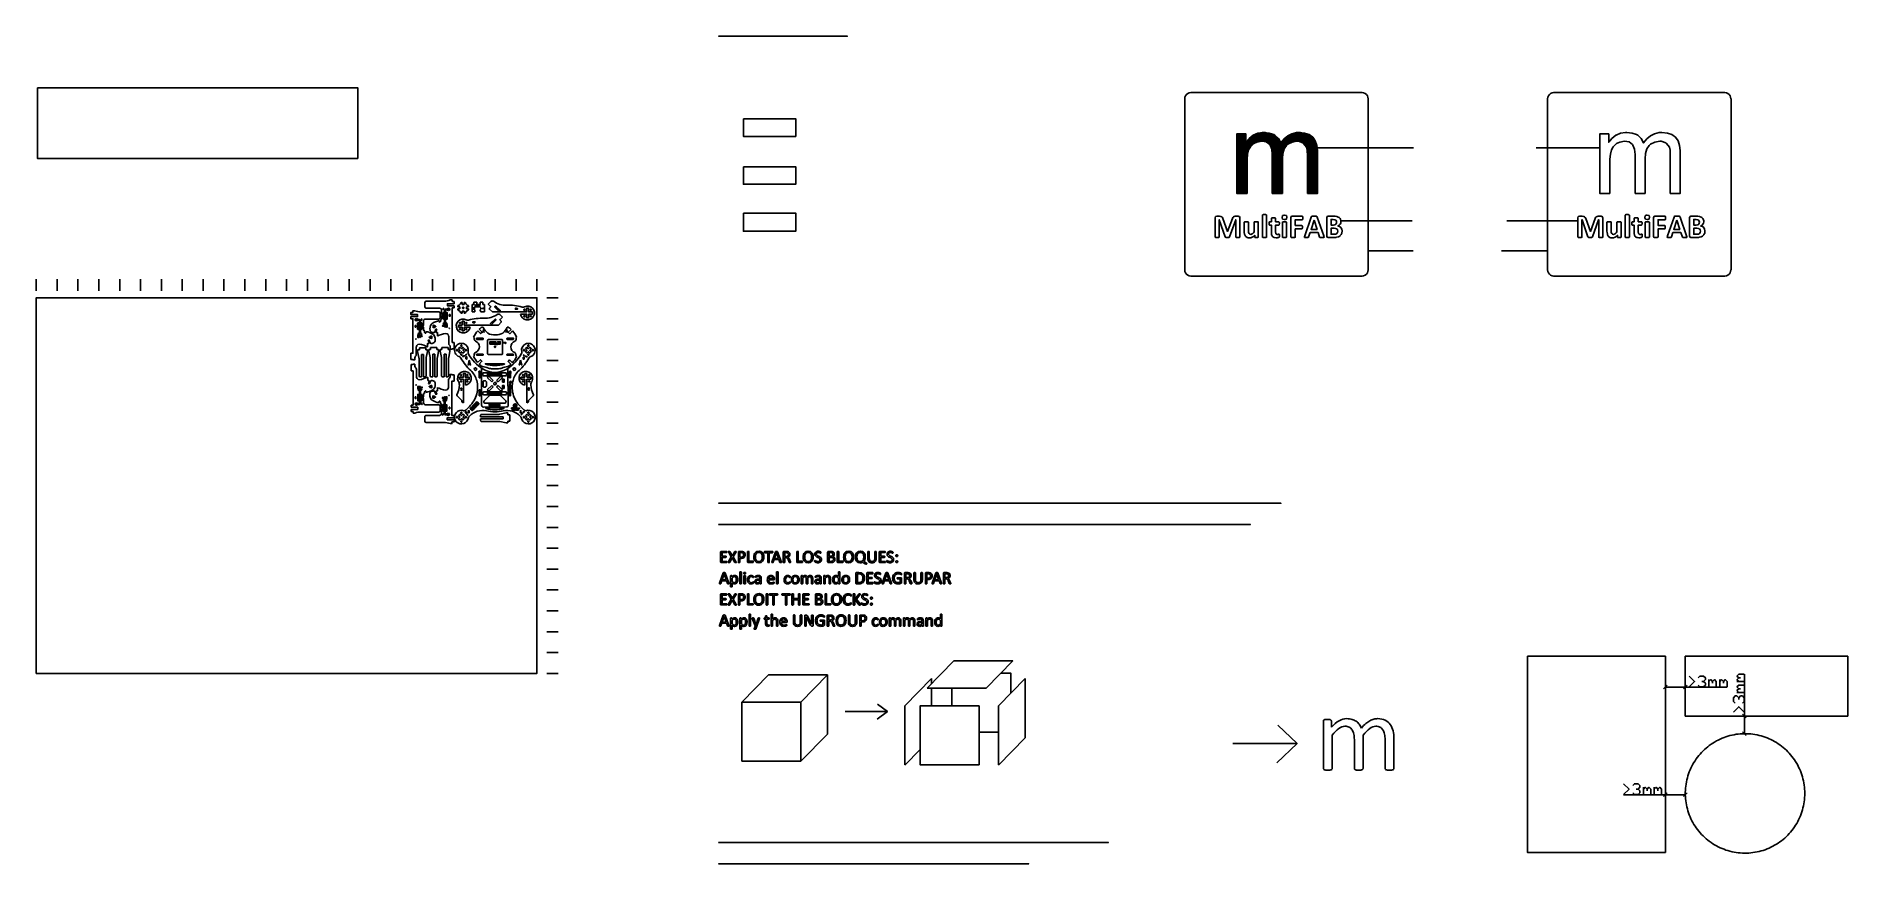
# Model space of a CAD drawing. Extents: x 699 to 13006, y 967 to 6587.
import ezdxf

# ---------------------------------------------------------------- set-up
doc = ezdxf.new("R2010")
doc.units = 0
doc.layers.add('Plantilla_LASERCUT_Illustrator_V2.0', color=7, linetype='CONTINUOUS')

msp = doc.modelspace()

# ---------------------------------------------------------------- linework, layer by layer
at = {"layer": 'Plantilla_LASERCUT_Illustrator_V2.0', "color": 7}
for points in [[(5335.145367, 6587.20726), (5335.145367, 6587.20726), (5446.980364, 6587.20726)], [(5446.980864, 6587.20726), (5446.980864, 6587.20726), (6210.574845, 6587.20726)], [(707.183982, 6237.807769), (2883.875928, 6237.807769), (2883.875928, 5757.272781), (707.183982, 5757.272781)], [(699.319983, 2259.409869), (4100.894897, 2259.409869), (4100.894897, 4810.590805), (699.319983, 4810.590805)], [(5335.145367, 3415.04674), (5335.145367, 3415.04674), (9154.930271, 3415.04674)], [(5335.145367, 3271.046743), (5335.145367, 3271.046743), (8947.684276, 3271.046743)], [(5702.724457, 3085.978348)], [(5741.806356, 3040.480049), (5715.439357, 3040.480049), (5728.505357, 3078.273048), (5728.564357, 3078.273048)], [(5390.478365, 3018.65415)], [(5504.208862, 3059.025649)], [(5514.667862, 3073.966648)], [(5570.478361, 3018.91785)], [(5630.772759, 3038.956549)], [(5640.585759, 3067.638548)], [(5808.339355, 3062.218848)], [(5824.189354, 3015.37285)], [(5905.341652, 3018.91785)], [(5965.636051, 3038.956549)], [(5975.449051, 3067.638548)], [(6032.636549, 3041.622849)], [(6109.748247, 3063.420248)], [(6113.937247, 3028.117249)], [(6124.482247, 3041.359249)], [(6180.146345, 3018.91785)], [(6240.440744, 3038.956549)], [(6250.253744, 3067.638548)], [(6319.951342, 3038.986049)], [(6340.810341, 3008.57605)], [(6468.017438, 3018.65415)], [(6522.597537, 3041.622849)], [(6551.425636, 3062.716648)], [(6551.425636, 3021.993649)], [(5385.790765, 2896.480053), (5359.423766, 2896.480053), (5372.489766, 2934.273052), (5372.548766, 2934.273052)], [(5454.458164, 2888.745553)], [(5464.072163, 2908.052552)], [(5516.836262, 2945.084351)], [(5572.675661, 2880.044753)], [(5821.406054, 2880.044753)], [(5871.406553, 2887.925653)], [(5880.761553, 2908.843652)], [(6214.121445, 2887.925653)], [(6223.476444, 2908.843652)], [(6313.593942, 2893.756153)], [(6323.495942, 2922.906152)], [(6383.46664, 2874.654153)], [(6438.046739, 2897.622853)], [(6490.458638, 2896.480053), (6464.091638, 2896.480053), (6477.157638, 2934.273052), (6477.216638, 2934.273052)], [(6578.290836, 2936.910052)], [(6631.815834, 2918.218852)], [(6647.665834, 2871.372853)], [(6774.404131, 2915.025652)], [(6784.86313, 2929.966652)], [(6830.009429, 2896.480053), (6803.64243, 2896.480053), (6816.70843, 2934.273052), (6816.76743, 2934.273052)], [(6896.542428, 2918.218852)], [(6912.392427, 2871.372853)], [(5390.478365, 2730.654157)], [(5504.208862, 2771.025656)], [(5514.667862, 2785.966655)], [(5570.478361, 2730.917857)], [(5630.772759, 2750.956556)], [(5640.585759, 2779.638556)], [(5736.181457, 2797.978355)], [(5821.786954, 2797.978355)], [(5949.697151, 2730.654157)], [(6027.424049, 2775.420256)], [(6031.613049, 2740.117256)], [(6042.158049, 2753.359256)], [(6097.822148, 2730.917857)], [(6158.116546, 2750.956556)], [(6167.929546, 2779.638556)], [(6236.424644, 2737.480357)], [(6299.120943, 2727.079957)], [(6350.390441, 2753.622856)], [(6379.218541, 2774.716656)], [(6379.218541, 2733.993657)], [(5385.790765, 2608.48006), (5359.423766, 2608.48006), (5372.489766, 2646.273059), (5372.548766, 2646.273059)], [(5454.458164, 2600.74556)], [(5464.072163, 2620.052559)], [(5517.504962, 2600.74556)], [(5527.118962, 2620.052559)], [(5679.111158, 2587.62096)], [(6054.111149, 2648.910059)], [(6107.636147, 2630.218859)], [(6188.819645, 2606.95656)], [(6198.632645, 2635.638559)], [(6328.505642, 2627.025659)], [(6338.964642, 2641.966659)], [(6419.41394, 2592.04476)], [(6469.414338, 2599.92566)], [(6478.769338, 2620.843659)], [(6123.486147, 2583.37286)], [(6752.201931, 2159.556471), (6932.451927, 2344.246466), (7333.049917, 2344.246466), (7152.551921, 2159.556471)], [(5894.139853, 2064.638873), (5493.541863, 2064.638873), (5493.541863, 1664.394883), (5894.139853, 1664.394883)], [(6601.002735, 2039.429574)], [(7104.211822, 2039.429874), (6703.588832, 2039.429874), (6703.588832, 1639.199884), (7104.211822, 1639.199884)], [(7236.119919, 2039.429574)], [(6601.002735, 1639.199084)], [(7236.119919, 1639.199084)], [(5335.145367, 1111.046797), (5335.145367, 1111.046797), (7982.6453, 1111.046797)], [(5335.145367, 967.046801), (5335.145367, 967.046801), (7441.590314, 967.046801)]]:
    msp.add_lwpolyline(points, close=True, dxfattribs=at)
at = {"layer": 'Plantilla_LASERCUT_Illustrator_V2.0', "color": 1}
for points in [[(8501.595487, 6163.072071), (8501.595487, 4999.8011)], [(8542.628686, 6204.08667), (8532.365687, 6202.35367), (8522.111687, 6198.94867), (8513.560687, 6192.11967), (8506.731687, 6183.57967), (8503.307687, 6173.325671), (8501.595687, 6163.071671)], [(9706.809357, 6204.93237), (8542.628386, 6204.93237)], [(9747.822956, 6163.072071), (9746.109956, 6173.326071), (9742.707956, 6183.58007), (9735.855957, 6192.12007), (9727.314957, 6198.94907), (9717.060957, 6202.35307), (9706.808957, 6204.08707)], [(9747.822956, 4999.8016), (9747.822956, 6163.072571)], [(8916.996877, 5917.962677), (8855.475879, 5917.962677)], [(8916.996877, 5910.267377), (8855.475879, 5910.267377)], [(9118.725372, 5910.267377), (8960.590376, 5910.267377)], [(9108.471472, 5917.962677), (8973.422476, 5917.962677)], [(9089.676573, 5924.769277), (8991.371575, 5924.769277)], [(9050.354274, 5932.465577), (9027.269274, 5932.465577)], [(9358.064266, 5910.267377), (9200.79527, 5910.267377)], [(9347.811266, 5917.962677), (9215.31927, 5917.962677)], [(9328.149167, 5924.769277), (9230.711169, 5924.769277)], [(9288.826868, 5932.465577), (9262.315868, 5932.465577)], [(8970.865976, 5859.021279), (8855.474979, 5859.021279)], [(8928.117977, 5784.73118), (8855.474979, 5784.73118)], [(8947.778076, 5836.822979), (8855.475079, 5836.822979)], [(8935.813277, 5814.62378), (8855.475279, 5814.62378)], [(8955.473376, 5843.650179), (8855.475379, 5843.650179)], [(8934.100377, 5806.92948), (8855.475379, 5806.92948)], [(8943.508576, 5829.126779), (8855.475579, 5829.126779)], [(8986.255675, 5865.869878), (8855.475679, 5865.869878)], [(8963.168676, 5851.324979), (8855.475679, 5851.324979)], [(8940.082776, 5821.431379), (8855.475779, 5821.431379)], [(8931.541777, 5799.23318), (8855.475779, 5799.23318)], [(8916.996877, 5902.572077), (8855.475879, 5902.572077)], [(8916.996877, 5895.764378), (8855.475879, 5895.764378)], [(8916.996877, 5888.068178), (8855.475879, 5888.068178)], [(8916.996877, 5881.219478), (8855.475879, 5881.219478)], [(8916.996877, 5873.523178), (8855.475879, 5873.523178)], [(8929.829877, 5792.40508), (8855.475879, 5792.40508)], [(9022.153074, 5873.523178), (8922.135077, 5873.523178)], [(9144.370871, 5881.219478), (8928.117877, 5881.219478)], [(9140.098371, 5888.068178), (8934.100377, 5888.068178)], [(9134.961672, 5895.764378), (8941.795676, 5895.764378)], [(9126.420672, 5902.572077), (8951.203676, 5902.572077)], [(9148.640371, 5873.523178), (9027.269374, 5873.523178)], [(9152.065171, 5865.869878), (9059.741174, 5865.869878)], [(9211.04957, 5859.021279), (9069.149573, 5859.021279)], [(9199.08477, 5851.324979), (9079.402773, 5851.324979)], [(9191.38747, 5843.650179), (9083.672473, 5843.650179)], [(9186.25077, 5836.822979), (9086.252773, 5836.822979)], [(9181.13357, 5829.126779), (9089.676573, 5829.126779)], [(9176.864071, 5821.431379), (9092.235073, 5821.431379)], [(9174.285871, 5814.62378), (9093.081873, 5814.62378)], [(9172.572071, 5806.92948), (9093.948073, 5806.92948)], [(9170.014371, 5799.23318), (9094.793373, 5799.23318)], [(9168.301571, 5792.40508), (9095.639573, 5792.40508)], [(9167.457771, 5784.73118), (9095.639773, 5784.73118)], [(9225.572969, 5865.869878), (9157.201971, 5865.869878)], [(9260.625768, 5873.523178), (9163.185771, 5873.523178)], [(9385.420665, 5881.219478), (9169.168671, 5881.219478)], [(9380.283965, 5888.068178), (9175.150971, 5888.068178)], [(9375.166766, 5895.764378), (9182.82677, 5895.764378)], [(9368.319066, 5902.572077), (9192.23307, 5902.572077)], [(9388.824965, 5873.523178), (9274.303968, 5873.523178)], [(9391.403065, 5865.869878), (9295.655068, 5865.869878)], [(9394.807365, 5859.021279), (9310.202367, 5859.021279)], [(9397.388465, 5851.324979), (9316.184467, 5851.324979)], [(9399.099365, 5843.650179), (9321.299367, 5843.650179)], [(9399.944065, 5836.822979), (9327.282067, 5836.822979)], [(9400.791765, 5829.126779), (9329.861767, 5829.126779)], [(9401.656965, 5821.431379), (9331.575967, 5821.431379)], [(9402.502665, 5814.62378), (9333.266667, 5814.62378)], [(9403.369865, 5806.92948), (9334.131867, 5806.92948)], [(9403.369865, 5799.23318), (9334.131867, 5799.23318)], [(9404.214565, 5792.40508), (9334.977567, 5792.40508)], [(9404.214565, 5784.73118), (9334.977567, 5784.73118)], [(9400.791765, 5828.281979), (10056.398749, 5828.281979)], [(10889.781728, 5828.281979), (11320.576717, 5828.281979)], [(8926.405077, 5762.511481), (8855.475079, 5762.511481)], [(8924.692177, 5747.987081), (8855.475179, 5747.987081)], [(8924.692177, 5740.291781), (8855.475179, 5740.291781)], [(8924.692177, 5733.484182), (8855.475179, 5733.484182)], [(8924.692177, 5725.789782), (8855.475179, 5725.789782)], [(8924.692177, 5718.094482), (8855.475179, 5718.094482)], [(8924.692177, 5711.265382), (8855.475179, 5711.265382)], [(8924.692177, 5703.590582), (8855.475179, 5703.590582)], [(8924.692177, 5695.896283), (8855.475179, 5695.896283)], [(8924.692177, 5689.046683), (8855.475179, 5689.046683)], [(8924.692177, 5681.371883), (8855.475179, 5681.371883)], [(8924.692177, 5673.697983), (8855.475179, 5673.697983)], [(8924.692177, 5666.847483), (8855.475179, 5666.847483)], [(8927.271277, 5777.034981), (8855.475279, 5777.034981)], [(8927.271277, 5770.186281), (8855.475279, 5770.186281)], [(8925.559377, 5755.683381), (8855.475379, 5755.683381)], [(9164.899171, 5755.683381), (9096.506173, 5755.683381)], [(9164.899171, 5747.987081), (9096.506173, 5747.987081)], [(9164.899171, 5740.291781), (9096.506173, 5740.291781)], [(9164.899171, 5733.484182), (9096.506173, 5733.484182)], [(9164.899171, 5725.789782), (9096.506173, 5725.789782)], [(9164.899171, 5718.094482), (9096.506173, 5718.094482)], [(9164.899171, 5711.265382), (9096.506173, 5711.265382)], [(9164.899171, 5703.590582), (9096.506173, 5703.590582)], [(9164.899171, 5695.896283), (9096.506173, 5695.896283)], [(9164.899171, 5689.046683), (9096.506173, 5689.046683)], [(9164.899171, 5681.371883), (9096.506173, 5681.371883)], [(9164.899171, 5673.697983), (9096.506173, 5673.697983)], [(9164.899171, 5666.847483), (9096.506173, 5666.847483)], [(9166.588671, 5777.034981), (9096.506673, 5777.034981)], [(9165.743871, 5770.186281), (9096.506873, 5770.186281)], [(9165.743871, 5762.511481), (9096.506873, 5762.511481)], [(9404.214565, 5777.034981), (9335.844567, 5777.034981)], [(9404.214565, 5770.186281), (9335.844567, 5770.186281)], [(9404.214565, 5762.511481), (9335.844567, 5762.511481)], [(9404.214565, 5755.683381), (9335.844567, 5755.683381)], [(9404.214565, 5747.987081), (9335.844567, 5747.987081)], [(9404.214565, 5740.291781), (9335.844567, 5740.291781)], [(9404.214565, 5733.484182), (9335.844567, 5733.484182)], [(9404.214565, 5725.789782), (9335.844567, 5725.789782)], [(9404.214565, 5718.094482), (9335.844567, 5718.094482)], [(9404.214565, 5711.265382), (9335.844567, 5711.265382)], [(9404.214565, 5703.590582), (9335.844567, 5703.590582)], [(9404.214565, 5695.896283), (9335.844567, 5695.896283)], [(9404.214565, 5689.046683), (9335.844567, 5689.046683)], [(9404.214565, 5681.371883), (9335.844567, 5681.371883)], [(9404.214565, 5673.697983), (9335.844567, 5673.697983)], [(9404.214565, 5666.847483), (9335.844567, 5666.847483)], [(8924.692177, 5659.152084), (8855.475179, 5659.152084)], [(8924.692177, 5651.477284), (8855.475179, 5651.477284)], [(8924.692177, 5644.650184), (8855.475179, 5644.650184)], [(8924.692177, 5636.953884), (8855.475179, 5636.953884)], [(8924.692177, 5629.258584), (8855.475179, 5629.258584)], [(8924.692177, 5622.450984), (8855.475179, 5622.450984)], [(8924.692177, 5614.755685), (8855.475179, 5614.755685)], [(8924.692177, 5607.905985), (8855.475179, 5607.905985)], [(8924.692177, 5600.232185), (8855.475179, 5600.232185)], [(8924.692177, 5592.557385), (8855.475179, 5592.557385)], [(8924.692177, 5585.707785), (8855.475179, 5585.707785)], [(8924.692177, 5578.012486), (8855.475179, 5578.012486)], [(8924.692177, 5570.338686), (8855.475179, 5570.338686)], [(8924.692177, 5563.510486), (8855.475179, 5563.510486)], [(8924.692177, 5555.815186), (8855.475179, 5555.815186)], [(8924.692177, 5548.118886), (8855.475179, 5548.118886)], [(8924.692177, 5541.311286), (8855.475179, 5541.311286)], [(9164.899171, 5659.152084), (9096.506173, 5659.152084)], [(9164.899171, 5651.477284), (9096.506173, 5651.477284)], [(9164.899171, 5644.650184), (9096.506173, 5644.650184)], [(9164.899171, 5636.953884), (9096.506173, 5636.953884)], [(9164.899171, 5629.258584), (9096.506173, 5629.258584)], [(9164.899171, 5622.450984), (9096.506173, 5622.450984)], [(9164.899171, 5614.755685), (9096.506173, 5614.755685)], [(9164.899171, 5607.905985), (9096.506173, 5607.905985)], [(9164.899171, 5600.232185), (9096.506173, 5600.232185)], [(9164.899171, 5592.557385), (9096.506173, 5592.557385)], [(9164.899171, 5585.707785), (9096.506173, 5585.707785)], [(9164.899171, 5578.012486), (9096.506173, 5578.012486)], [(9164.899171, 5570.338686), (9096.506173, 5570.338686)], [(9164.899171, 5563.510486), (9096.506173, 5563.510486)], [(9164.899171, 5555.815186), (9096.506173, 5555.815186)], [(9164.899171, 5548.118886), (9096.506173, 5548.118886)], [(9164.899171, 5541.311286), (9096.506173, 5541.311286)], [(9404.214565, 5659.152084), (9335.844567, 5659.152084)], [(9404.214565, 5651.477284), (9335.844567, 5651.477284)], [(9404.214565, 5644.650184), (9335.844567, 5644.650184)], [(9404.214565, 5636.953884), (9335.844567, 5636.953884)], [(9404.214565, 5629.258584), (9335.844567, 5629.258584)], [(9404.214565, 5622.450984), (9335.844567, 5622.450984)], [(9404.214565, 5614.755685), (9335.844567, 5614.755685)], [(9404.214565, 5607.905985), (9335.844567, 5607.905985)], [(9404.214565, 5600.232185), (9335.844567, 5600.232185)], [(9404.214565, 5592.557385), (9335.844567, 5592.557385)], [(9404.214565, 5585.707785), (9335.844567, 5585.707785)], [(9404.214565, 5578.012486), (9335.844567, 5578.012486)], [(9404.214565, 5570.338686), (9335.844567, 5570.338686)], [(9404.214565, 5563.510486), (9335.844567, 5563.510486)], [(9404.214565, 5555.815186), (9335.844567, 5555.815186)], [(9404.214565, 5548.118886), (9335.844567, 5548.118886)], [(9404.214565, 5541.311286), (9335.844567, 5541.311286)], [(8924.692177, 5533.616987), (8855.475179, 5533.616987)], [(8924.692177, 5525.920687), (8855.475179, 5525.920687)], [(9164.899171, 5533.616987), (9096.506173, 5533.616987)], [(9164.899171, 5525.920687), (9096.506173, 5525.920687)], [(9404.214565, 5533.616987), (9335.844567, 5533.616987)], [(9404.214565, 5525.920687), (9335.844567, 5525.920687)], [(9028.981174, 5223.560294), (9028.981174, 5371.337291), (9029.827174, 5373.028291)], [(9029.826874, 5373.028091), (9032.406874, 5374.762091)], [(9032.406974, 5374.762491), (9036.676974, 5375.607491)], [(9036.676574, 5375.607191), (9043.506574, 5375.607191), (9050.354574, 5375.607191)], [(9050.354274, 5375.607191), (9054.625274, 5374.762191)], [(9054.625774, 5374.762491), (9057.184774, 5373.028491)], [(9057.184374, 5373.028091), (9057.184374, 5371.338091)], [(9057.184374, 5371.337691), (9057.184374, 5223.560694)], [(9179.420671, 5372.182391), (9175.150671, 5372.182391), (9166.588671, 5368.758391), (9164.899671, 5367.066391), (9163.185671, 5356.813391), (9163.185671, 5354.254391), (9166.588671, 5345.713391), (9168.301671, 5344.001391), (9178.555671, 5342.289391), (9182.82667, 5342.289391), (9191.38767, 5345.713391), (9193.10067, 5346.560391), (9194.79167, 5357.679391), (9194.79167, 5359.370391), (9192.23367, 5368.758391), (9190.52167, 5370.491391)], [(9190.52127, 5370.490991), (9179.420271, 5372.181991)], [(9299.947968, 5364.487091), (9231.555969, 5364.487091), (9225.572969, 5362.797091), (9223.013969, 5355.100091), (9223.013969, 5224.427094)], [(9223.014369, 5224.427494), (9223.861369, 5221.868494), (9225.573369, 5221.023494), (9230.711369, 5219.289495), (9237.539369, 5219.289495), (9245.233369, 5219.289495), (9249.504369, 5221.023494), (9252.084369, 5221.868494), (9252.084369, 5224.427494), (9252.084369, 5278.231493), (9296.524368, 5278.231493), (9298.237368, 5279.076493), (9299.948368, 5280.810493), (9300.793367, 5284.214493), (9300.793367, 5290.198493), (9300.793367, 5295.313493), (9299.948368, 5299.583493), (9298.237368, 5301.296492), (9296.524368, 5302.162492), (9252.084369, 5302.162492), (9252.084369, 5340.598491), (9299.948368, 5340.598491), (9301.638367, 5341.443491), (9302.506367, 5343.134491), (9304.219367, 5347.405491), (9304.219367, 5352.542491), (9304.219367, 5358.525491), (9302.506367, 5361.950491), (9301.638367, 5364.487491)], [(9301.638467, 5364.487091), (9299.948468, 5364.487091)], [(9562.352261, 5334.592592), (10046.991249, 5334.592592)], [(10689.766733, 5334.592592), (11174.406721, 5334.592592)], [(9032.406974, 5220.155994), (9029.826974, 5221.868994), (9028.980874, 5223.559894)], [(9043.506574, 5219.289795), (9036.676574, 5219.289795), (9032.406574, 5220.155794)], [(9050.354274, 5219.289795), (9043.506274, 5219.289795)], [(9054.625774, 5220.155994), (9050.354774, 5219.289995)], [(9057.184374, 5221.868894), (9054.625374, 5220.155894)], [(9057.184374, 5223.560294), (9057.184374, 5221.869294)], [(9747.822956, 5130.496897), (10052.973949, 5130.496897)], [(10654.713734, 5130.496897), (10959.863726, 5130.496897)], [(8501.595487, 4999.8016), (8503.307487, 4989.5716), (8506.731487, 4979.295601), (8513.560487, 4970.754601), (8522.112487, 4963.947601), (8532.366487, 4960.522601), (8542.628486, 4958.810601)], [(8542.628686, 4957.943201), (9706.809657, 4957.943201)], [(9706.809357, 4958.810301), (9717.061357, 4960.522301), (9727.315357, 4963.947301), (9735.856357, 4970.754301), (9742.707356, 4979.295301), (9746.110356, 4989.5713), (9747.823356, 4999.8013)], [(9133.084772, 1908.868077), (9264.817768, 1784.59008), (9127.306772, 1653.074084)], [(8829.143379, 1784.58968), (9264.818368, 1784.58968)]]:
    msp.add_lwpolyline(points, dxfattribs=at)
at = {"layer": 'Plantilla_LASERCUT_Illustrator_V2.0', "color": 5}
for points in [[(10965.849726, 6163.072071), (10965.849726, 4999.8011)], [(11007.729725, 6204.08667), (10997.475725, 6202.35367), (10987.220725, 6198.94867), (10978.680726, 6192.11967), (10971.831726, 6183.57967), (10968.406726, 6173.325671), (10966.715726, 6163.071671)], [(12171.063696, 6204.93237), (11007.729725, 6204.93237)], [(12212.096695, 6163.072071), (12210.385695, 6173.326071), (12206.959695, 6183.58007), (12200.131695, 6192.12007), (12191.570695, 6198.94907), (12181.315695, 6202.35307), (12171.063696, 6204.08707)], [(12212.942695, 4999.8016), (12212.942695, 6163.072571)], [(10966.715726, 4999.8016), (10968.405726, 4989.5716), (10971.830726, 4979.295601), (10978.680726, 4970.754601), (10987.220725, 4963.947601), (10997.475725, 4960.522601), (11007.729725, 4958.810601)], [(11007.729725, 4957.943201), (12171.063696, 4957.943201)], [(12171.063696, 4958.810301), (12181.315695, 4960.522301), (12191.570695, 4963.947301), (12200.131695, 4970.754301), (12206.959695, 4979.295301), (12210.385695, 4989.5713), (12212.096695, 4999.8013)], [(3244.620337, 4683.0476), (3290.22773, 4683.0476), (3290.22773, 4697.211387), (3244.620337, 4697.211387), (3244.620337, 4711.375175), (3258.784125, 4711.375175), (3258.784125, 4722.706197), (3271.318409, 4722.706197)], [(3244.620337, 4668.883812), (3244.620337, 4683.0476)], [(3312.606538, 4714.91612), (3434.415087, 4714.91612)], [(3340.323312, 4779.739781), (3340.323312, 4748.579436)], [(3470.630119, 4788.238035), (3348.821569, 4788.238035)], [(3348.821569, 4740.081181), (3439.469854, 4740.081181)], [(3442.913344, 4706.417847), (3442.913344, 4675.257515)], [(3453.633612, 4725.917427), (3453.633612, 4696.881665)], [(3453.633612, 4685.550657), (3453.633612, 4663.651497)], [(3538.616322, 4770.533359), (3493.008927, 4770.533359), (3493.008927, 4756.369602), (3538.616322, 4756.369602)], [(3524.452527, 4796.028122), (3511.918249, 4796.028122)], [(3524.452527, 4784.697116), (3524.452527, 4796.028122)], [(3538.616322, 4784.697116), (3524.452527, 4784.697116)], [(3524.452527, 4742.205765), (3538.616322, 4742.205765)], [(3524.452527, 4507.823464), (3524.452527, 4742.205765)], [(3538.616322, 4770.533359), (3538.616322, 4784.697116)], [(3538.616322, 4742.205765), (3538.616322, 4756.369602)], [(3562.533605, 4749.547681), (3577.595367, 4749.547681)], [(3577.595367, 4735.3839), (3562.53365, 4735.3839)], [(3577.595367, 4749.547681), (3577.595367, 4735.3839)], [(3592.348655, 4764.301189), (3592.348655, 4779.362987)], [(3606.512435, 4764.301189), (3592.348655, 4764.301189)], [(3592.34897, 4720.630542), (3606.51275, 4720.630542)], [(3592.34897, 4705.568825), (3592.34897, 4720.630542)], [(3606.512435, 4779.362987), (3606.512435, 4764.301189)], [(3606.51275, 4720.630542), (3606.512435, 4705.596485)], [(3621.266022, 4749.547913), (3636.327747, 4749.547913)], [(3621.266022, 4735.384131), (3621.266022, 4749.547913)], [(3636.327747, 4735.384131), (3621.266022, 4735.384131)], [(3671.75825, 4766.259406), (3661.843595, 4766.259406)], [(3661.843595, 4766.259406), (3661.843595, 4715.269797)], [(3661.843595, 4715.269797), (3679.656635, 4715.269797)], [(3671.75825, 4780.423195), (3671.75825, 4766.259406)], [(3691.587552, 4780.423195), (3671.75825, 4780.423195)], [(3715.665305, 4729.698581), (3720.623307, 4734.036809), (3720.623307, 4741.826895), (3712.125035, 4749.262897), (3676.71557, 4749.262897), (3676.71557, 4726.600805), (3678.24026, 4726.600805)], [(3679.656635, 4725.184467), (3679.656635, 4715.269797)], [(3691.587552, 4766.259406), (3691.587552, 4780.423195)], [(3714.249605, 4766.259406), (3691.587552, 4766.259406)], [(3714.249605, 4780.423195), (3714.249605, 4766.259406)], [(3734.0789, 4780.423195), (3714.249605, 4780.423195)], [(3720.623307, 4715.269797), (3715.00727, 4726.279497)], [(3720.623307, 4715.269797), (3745.693205, 4715.269797)], [(3734.0789, 4766.259406), (3734.0789, 4780.423195)], [(3745.693205, 4766.259406), (3734.0789, 4766.259406)], [(3745.693205, 4715.269797), (3745.693205, 4766.259406)], [(3786.319325, 4752.264774), (3770.620715, 4767.96338), (3788.027712, 4785.370375)], [(3797.862432, 4714.716852), (3778.063715, 4732.957558), (3779.348322, 4741.287645), (3786.319325, 4748.258645)], [(4069.631645, 4700.553072), (4069.631645, 4714.716852), (4044.13682, 4714.716852), (4044.13682, 4740.919866), (4029.97307, 4740.919866), (4029.97307, 4714.716852), (3797.862432, 4714.716852)], [(3815.36372, 4751.263242), (3817.161117, 4753.060635)], [(3842.829305, 4719.791525), (3815.36372, 4747.257113)], [(3850.012722, 4722.968825), (3846.835422, 4719.791525)], [(3866.075795, 4679.26613), (3848.66876, 4696.673165)], [(3850.377222, 4663.567527), (3866.075795, 4679.26613)], [(3990.115348, 4700.553072), (4029.97307, 4700.553072), (4029.97307, 4674.350075), (4044.13682, 4674.350075), (4044.13682, 4700.553072)], [(4044.13682, 4700.553072), (4069.631645, 4700.553072)], [(3271.248255, 4404.211452), (3271.248255, 4389.177379), (3258.784125, 4389.177379), (3258.784125, 4392.010137), (3244.620337, 4392.010137), (3244.620337, 4434.501492), (3258.784125, 4434.501492), (3258.784125, 4668.883812), (3244.620337, 4668.883812)], [(3272.947913, 4623.559707), (3277.763598, 4623.559707)], [(3272.947913, 4612.228677), (3272.947913, 4623.559707)], [(3277.763598, 4612.228677), (3272.947913, 4612.228677)], [(3277.763598, 4623.559707), (3277.763598, 4612.228677)], [(3329.603044, 4652.595462), (3329.603044, 4623.559707)], [(3329.603044, 4612.228677), (3329.603044, 4590.329532), (3331.061914, 4590.329532)], [(3336.727414, 4584.66401), (3336.727414, 4581.692735)], [(3434.415087, 4666.75925), (3343.766802, 4666.75925)], [(3345.259092, 4569.98831), (3345.259092, 4574.55758)], [(3399.709797, 4574.393247), (3401.602377, 4574.393247)], [(3406.926267, 4578.121002), (3413.817754, 4597.055255)], [(3413.817754, 4597.055255), (3421.090182, 4597.055255)], [(3421.090182, 4597.055255), (3414.917419, 4580.095685)], [(3418.910277, 4574.393247), (3425.306014, 4574.393247)], [(3425.306014, 4574.393247), (3425.306014, 4553.530835)], [(3437.977564, 4643.31026), (3437.977564, 4647.87953)], [(3446.509242, 4657.985997), (3446.509242, 4655.014692)], [(3453.633612, 4663.651497), (3452.174742, 4663.651497)], [(3567.064842, 4626.01961), (3592.55966, 4626.01961)], [(3567.064842, 4611.85583), (3567.064842, 4626.01961)], [(3592.55966, 4611.85583), (3567.064842, 4611.85583)], [(3592.55966, 4652.222615), (3606.72344, 4652.222615)], [(3592.55966, 4626.01961), (3592.55966, 4652.222615)], [(3592.55966, 4585.652825), (3592.55966, 4611.85583)], [(3606.72344, 4585.652825), (3592.55966, 4585.652825)], [(3606.72344, 4652.222615), (3606.72344, 4626.01961)], [(3606.72344, 4626.01961), (3838.83404, 4626.01961)], [(3606.72344, 4611.85583), (3606.72344, 4585.652825)], [(3646.581155, 4611.85583), (3606.72344, 4611.85583)], [(3698.991612, 4586.914917), (3718.519467, 4567.35248), (3728.534772, 4577.367785), (3709.006917, 4596.930222)], [(3786.683765, 4634.271582), (3789.861087, 4631.094282)], [(3793.86722, 4631.094282), (3821.332827, 4658.559867)], [(3821.332827, 4662.565992), (3819.535385, 4664.36339)], [(3838.83404, 4626.01961), (3858.632757, 4644.260315)], [(3857.348172, 4652.5904), (3850.377222, 4659.561402)], [(3858.632757, 4644.260315), (3857.348172, 4652.5904)], [(3925.165933, 4595.894105), (3905.638093, 4576.366257), (3915.653398, 4566.350945), (3935.181245, 4585.8788)], [(3281.446185, 4474.416237), (3281.446185, 4425.407532)], [(3290.533674, 4457.783457), (3290.533674, 4446.735702)], [(3302.572887, 4457.783457), (3290.533674, 4457.783457)], [(3290.533674, 4446.735702), (3299.150145, 4405.179964)], [(3345.064249, 4471.947244), (3302.572887, 4471.947244)], [(3302.572887, 4471.947244), (3302.572887, 4457.783457)], [(3345.064249, 4457.783457), (3345.064249, 4471.947244)], [(3357.103467, 4457.783457), (3345.064249, 4457.783457)], [(3348.486987, 4405.179964), (3357.103467, 4446.735702)], [(3357.103467, 4446.735702), (3357.103467, 4457.783457)], [(3364.326379, 4501.071289), (3357.930642, 4501.071289), (3357.930642, 4480.208907)], [(3376.310389, 4504.799082), (3369.418902, 4523.733334), (3362.146467, 4523.733334), (3368.319237, 4506.773704)], [(3366.492207, 4458.577947), (3366.492207, 4447.530192)], [(3378.531424, 4458.577947), (3366.492207, 4458.577947)], [(3366.492207, 4447.530192), (3375.108679, 4405.974454)], [(3421.022779, 4472.741734), (3378.531424, 4472.741734)], [(3378.531424, 4472.741734), (3378.531424, 4458.577947)], [(3383.526859, 4501.071289), (3381.634279, 4501.071289)], [(3421.022779, 4458.577947), (3421.022779, 4472.741734)], [(3433.061997, 4458.577947), (3421.022779, 4458.577947)], [(3424.445517, 4405.974454), (3433.061997, 4447.530192)], [(3433.061997, 4447.530192), (3433.061997, 4458.577947)], [(3443.546937, 4458.577939), (3443.546937, 4447.530184)], [(3455.586192, 4458.577939), (3443.546937, 4458.577939)], [(3443.546937, 4447.530184), (3452.163432, 4405.974454)], [(3498.077539, 4472.741734), (3455.586192, 4472.741734)], [(3455.586192, 4472.741734), (3455.586192, 4458.577939)], [(3498.077539, 4458.577939), (3498.077539, 4472.741734)], [(3510.116794, 4458.577939), (3498.077539, 4458.577939)], [(3501.500299, 4405.974454), (3510.116794, 4447.530184)], [(3501.790474, 4547.738217), (3501.790474, 4498.729452)], [(3510.116794, 4447.530184), (3510.116794, 4458.577939)], [(3511.988397, 4477.533417), (3511.988397, 4462.499359)], [(3511.988397, 4462.499359), (3524.452527, 4462.499359)], [(3538.616322, 4507.823464), (3524.452527, 4507.823464)], [(3524.452527, 4465.332117), (3538.616322, 4465.332117)], [(3524.452527, 4462.499359), (3524.452527, 4465.332117)], [(3538.616322, 4465.332117), (3538.616322, 4507.823464)], [(3690.709737, 4534.425529), (3693.1889, 4528.276984)], [(3733.520307, 4536.371577), (3692.023355, 4536.371577)], [(3694.646337, 4527.873304), (3733.520307, 4527.873304)], [(3736.353065, 4530.706054), (3736.353065, 4533.538812)], [(3896.818265, 4533.538812), (3896.818265, 4530.706054)], [(3941.147975, 4536.371577), (3899.651023, 4536.371577)], [(3899.651023, 4527.873304), (3938.524993, 4527.873304)], [(3939.982438, 4528.276984), (3942.461593, 4534.425529)], [(3245.730881, 4358.067897), (3245.730881, 4315.576542)], [(3259.89467, 4358.067897), (3245.730881, 4358.067897)], [(3245.730881, 4315.576542), (3259.89467, 4315.576542)], [(3259.89467, 4360.900647), (3259.89467, 4358.067897)], [(3272.3588, 4360.900647), (3259.89467, 4360.900647)], [(3259.89467, 4315.576542), (3259.89467, 4081.194169)], [(3272.3588, 4345.866514), (3272.3588, 4360.900647)], [(3282.556729, 4275.661797), (3282.556729, 4324.670479)], [(3299.740136, 4399.428679), (3299.740136, 4280.736139)], [(3316.736682, 4426.339857), (3330.900469, 4426.339857)], [(3316.736682, 4273.654302), (3316.736682, 4426.339857)], [(3330.900469, 4426.339857), (3330.900469, 4273.654302)], [(3347.897007, 4280.736139), (3347.897007, 4399.428679)], [(3375.698667, 4400.223169), (3375.698667, 4281.530622)], [(3392.695212, 4427.134347), (3406.858999, 4427.134347)], [(3392.695212, 4274.448784), (3392.695212, 4427.134347)], [(3406.858999, 4427.134347), (3406.858999, 4274.448784)], [(3423.855537, 4281.530622), (3423.855537, 4400.223169)], [(3452.753434, 4400.223169), (3452.753434, 4281.530622)], [(3469.750024, 4427.134347), (3483.913782, 4427.134347)], [(3469.750024, 4274.448777), (3469.750024, 4427.134347)], [(3483.913782, 4427.134347), (3483.913782, 4274.448777)], [(3500.910289, 4281.530622), (3500.910289, 4400.223169)], [(3693.1889, 4428.323119), (3690.709737, 4422.174582)], [(3692.023355, 4420.228519), (3733.520307, 4420.228519)], [(3733.520307, 4428.726769), (3694.646337, 4428.726769)], [(3707.9708, 4360.671409), (3727.533237, 4380.233884), (3717.517932, 4390.249189), (3697.955495, 4370.686714)], [(3713.698865, 4311.777402), (3709.205495, 4311.777402)], [(3716.53163, 4308.944652), (3716.53163, 4270.102444)], [(3736.353065, 4423.061269), (3736.353065, 4425.894019)], [(3879.315455, 4363.137297), (3751.84139, 4363.137297)], [(3896.818265, 4425.894019), (3896.818265, 4423.061269)], [(3938.524993, 4428.726769), (3899.651023, 4428.726769)], [(3899.651023, 4420.228519), (3941.147975, 4420.228519)], [(3934.214293, 4369.719762), (3914.651863, 4389.247632), (3904.636558, 4379.232312), (3924.198988, 4359.704449)], [(3913.804828, 4308.944652), (3913.804828, 4270.102444)], [(3916.637585, 4311.777402), (3921.130955, 4311.777402)], [(3942.461593, 4422.174582), (3939.982438, 4428.323119)], [(3306.82203, 4273.654302), (3316.736682, 4273.654302)], [(3330.900469, 4273.654302), (3340.815109, 4273.654302)], [(3359.041182, 4249.006684), (3359.041182, 4269.869097)], [(3365.436919, 4249.006684), (3359.041182, 4249.006684)], [(3363.257014, 4226.344676), (3369.429777, 4243.304329)], [(3370.529449, 4226.344676), (3363.257014, 4226.344676)], [(3377.420929, 4245.278929), (3370.529449, 4226.344676)], [(3384.637399, 4249.006684), (3382.744819, 4249.006684)], [(3382.780564, 4274.448784), (3392.695212, 4274.448784)], [(3406.858999, 4274.448784), (3416.773639, 4274.448784)], [(3417.988422, 4178.169176), (3424.384159, 4178.169176), (3424.384159, 4199.031559)], [(3459.835354, 4274.448777), (3469.750024, 4274.448777)], [(3483.913782, 4274.448777), (3493.828369, 4274.448777)], [(3500.868612, 4204.824221), (3500.868612, 4253.832934)], [(3511.066542, 4275.029014), (3511.066542, 4290.063087), (3523.530672, 4290.063087), (3523.530672, 4287.230322), (3537.694459, 4287.230322), (3537.694459, 4244.738974), (3523.530672, 4244.738974), (3523.530672, 4010.356654), (3537.694459, 4010.356654)], [(3615.33614, 4218.282956), (3615.33614, 4257.330717), (3641.539137, 4257.330717), (3641.539137, 4271.494504), (3615.33614, 4271.494504), (3615.33614, 4296.989322), (3601.172352, 4296.989322), (3601.172352, 4271.494504), (3574.969355, 4271.494504), (3574.969355, 4257.330717)], [(3574.969355, 4257.330717), (3601.172352, 4257.330717)], [(3601.172352, 4257.330717), (3601.172352, 4098.489116)], [(3714.265415, 4185.298204), (3710.299557, 4185.298204)], [(3711.156965, 4267.269717), (3713.698865, 4267.269717)], [(3736.360925, 4244.607627), (3736.360925, 4207.781779)], [(3750.515112, 4247.440377), (3739.19369, 4247.440377)], [(3739.19369, 4204.949029), (3750.350937, 4204.949029)], [(3752.294322, 4205.720749), (3758.133612, 4211.226836)], [(3758.19329, 4240.935597), (3752.518182, 4246.610689)], [(3759.022985, 4213.287866), (3759.022985, 4238.932527)], [(3763.673217, 4269.180042), (3773.688522, 4279.195347)], [(3793.719132, 4239.134142), (3763.673217, 4269.180042)], [(3793.719132, 4216.266566), (3763.673217, 4186.220599)], [(3773.688522, 4176.205294), (3763.673217, 4186.220599)], [(3803.734445, 4249.149447), (3773.688522, 4279.195347)], [(3803.734445, 4206.251261), (3773.688522, 4176.205294)], [(3793.719132, 4239.134142), (3803.734445, 4249.149447)], [(3803.734445, 4206.251261), (3793.719132, 4216.266566)], [(3826.602012, 4249.149447), (3856.647942, 4279.195347)], [(3836.617317, 4239.134142), (3826.602012, 4249.149447)], [(3826.602012, 4206.251261), (3836.617317, 4216.266566)], [(3826.602012, 4206.251261), (3856.647942, 4176.205294), (3866.663248, 4186.220599)], [(3836.617317, 4239.134142), (3866.663248, 4269.180042), (3856.647942, 4279.195347)], [(3836.617317, 4216.266566), (3866.663248, 4186.220599)], [(3916.071035, 4185.298204), (3920.036893, 4185.298204)], [(3919.179493, 4267.269717), (3916.637585, 4267.269717)], [(3992.193095, 4271.494444), (4018.396145, 4271.494444)], [(3992.193095, 4257.330664), (3992.193095, 4271.494444)], [(4018.396145, 4257.330664), (3992.193095, 4257.330664)], [(4018.396145, 4296.989254), (4032.559895, 4296.989254)], [(4018.396145, 4271.494444), (4018.396145, 4296.989254)], [(4018.396145, 4218.282896), (4018.396145, 4257.330664)], [(4032.559895, 4296.989254), (4032.559895, 4271.494444)], [(4032.559895, 4271.494444), (4058.76287, 4271.494444)], [(4032.559895, 4257.330664), (4032.559895, 4098.489056)], [(4058.76287, 4257.330664), (4032.559895, 4257.330664)], [(4058.76287, 4271.494444), (4058.76287, 4257.330664)], [(3259.89467, 4081.194169), (3245.730881, 4081.194169)], [(3245.730881, 4081.194169), (3245.730881, 4067.030809)], [(3245.730881, 4052.866969), (3291.338274, 4052.866969), (3291.338274, 4067.030809), (3245.730881, 4067.030809)], [(3330.713592, 4159.748516), (3332.172462, 4159.748516)], [(3330.713592, 4137.849356), (3330.713592, 4159.748516)], [(3330.713592, 4097.482504), (3330.713592, 4126.518266)], [(3337.837962, 4165.414016), (3337.837962, 4168.385239)], [(3435.525634, 4083.318746), (3344.877349, 4083.318746)], [(3346.369632, 4180.089671), (3346.369632, 4175.520401)], [(3398.787942, 4178.169176), (3400.680522, 4178.169176)], [(3406.004412, 4174.441384), (3412.895899, 4155.507124), (3420.168327, 4155.507124), (3413.995564, 4172.466754)], [(3437.055709, 4109.252156), (3437.055709, 4104.682886)], [(3444.023884, 4043.660179), (3444.023884, 4074.820496)], [(3445.587379, 4094.576456), (3445.587379, 4097.547731)], [(3452.711749, 4067.011789), (3452.711749, 4088.910934), (3451.252887, 4088.910934)], [(3504.551194, 4055.680759), (3504.551194, 4067.011789)], [(3504.551194, 4067.011789), (3509.366884, 4067.011789)], [(3509.366884, 4067.011789), (3509.366884, 4055.680759)], [(3589.848162, 4113.496819), (3558.273447, 4145.071511)], [(3641.703755, 4072.801129), (3619.314462, 4050.411829)], [(3708.033357, 4183.032034), (3708.033357, 4147.609654)], [(3710.299557, 4145.343401), (3714.265415, 4145.343401)], [(3716.53163, 4147.609654), (3716.53163, 4183.032034)], [(3741.534252, 4110.199316), (3778.084617, 4146.749666)], [(3747.54344, 4095.691864), (3882.793025, 4095.691864)], [(3875.833565, 4062.779651), (3754.502885, 4062.779651)], [(3848.24573, 4148.409041), (3782.090735, 4148.409041)], [(3888.802205, 4110.199316), (3852.251847, 4146.749666)], [(3913.804828, 4147.609654), (3913.804828, 4183.032034)], [(3920.036893, 4145.343401), (3916.071035, 4145.343401)], [(3922.3031, 4183.032034), (3922.3031, 4147.609654)], [(3988.632703, 4072.801129), (4011.02192, 4050.411829)], [(4043.88407, 4113.496751), (4075.458845, 4145.071444)], [(3245.730881, 4052.866969), (3245.730881, 4038.702829)], [(3245.730881, 4038.702829), (3259.89467, 4038.702829)], [(3259.89467, 4038.702829), (3259.89467, 4027.371829)], [(3259.89467, 4027.371829), (3272.428953, 4027.371829)], [(3313.717083, 4035.161929), (3435.525634, 4035.161929)], [(3339.401449, 3972.822604), (3339.401449, 4003.982929)], [(3347.899707, 4012.481254), (3438.547992, 4012.481254)], [(3469.708257, 3964.324354), (3347.899707, 3964.324354)], [(3452.711749, 4026.645004), (3452.711749, 4055.680759)], [(3537.694459, 3996.192829), (3492.087064, 3996.192829), (3492.087064, 3982.029079), (3537.694459, 3982.029079), (3537.694459, 3967.865329), (3523.530672, 3967.865329), (3523.530672, 3956.534254), (3510.996387, 3956.534254)], [(3509.366884, 4055.680759), (3504.551194, 4055.680759)], [(3537.694459, 4010.356654), (3537.694459, 3996.192829)], [(3718.212522, 4012.177429), (3718.212522, 4002.262804)], [(3718.212522, 4002.262804), (3870.898085, 4002.262804)], [(3718.212522, 3988.099054), (3718.212522, 3978.184354)], [(3870.898085, 3988.099054), (3718.212522, 3988.099054)], [(3843.986907, 4019.259379), (3725.29436, 4019.259379)], [(3725.29436, 3971.102404), (3843.986907, 3971.102404)], [(3891.29393, 4028.465779), (3849.738192, 4019.849329)], [(3849.738192, 3970.512529), (3891.29393, 3961.896004)], [(3870.898085, 4002.262804), (3870.898085, 3988.099054)], [(3902.341685, 4028.465779), (3891.29393, 4028.465779)], [(3891.29393, 3961.896004), (3902.341685, 3961.896004)], [(3902.341685, 4016.426629), (3902.341685, 4028.465779)], [(3916.505473, 4016.426629), (3902.341685, 4016.426629)], [(3902.341685, 3973.935154), (3916.505473, 3973.935154)], [(3902.341685, 3961.896004), (3902.341685, 3973.935154)], [(3916.505473, 3973.935154), (3916.505473, 4016.426629)]]:
    msp.add_lwpolyline(points, dxfattribs=at)
for points in [[(5503.389862, 6026.943774), (5858.680854, 6026.943774), (5858.680854, 5906.575777), (5503.389862, 5906.575777)], [(3510.288739, 4696.881665), (3505.473057, 4696.881665), (3505.473057, 4685.550657), (3510.288739, 4685.550657)], [(3603.679835, 4742.465907)], [(4015.72427, 4724.71649)], [(4015.72427, 4682.06228)], [(4058.38562, 4724.71649)], [(4058.38562, 4682.05517)], [(3402.643999, 4611.81206)], [(3504.623232, 4602.720837)], [(3578.31089, 4644.517512)], [(3578.31089, 4601.856192)], [(3620.972202, 4644.517512)], [(3620.972202, 4601.863302)], [(3278.613426, 4532.231614)], [(3380.592649, 4546.988345)], [(3561.852335, 4455.339619)], [(3591.898257, 4485.385549)], [(3621.944187, 4455.339619)], [(4016.89052, 4455.339619)], [(4046.936495, 4485.385549)], [(4076.982395, 4455.339619)], [(3591.898265, 4425.293689)], [(3691.191987, 4322.215542), (3690.97385, 4331.208102), (3683.076995, 4335.515479), (3675.39827, 4330.830297), (3675.6164, 4321.837729), (3683.513255, 4317.530352)], [(3954.938188, 4322.215542), (3954.72005, 4331.208102), (3946.823195, 4335.515479), (3939.14447, 4330.830297), (3939.3626, 4321.837729), (3947.259455, 4317.530352)], [(4046.936495, 4425.293689)], [(3279.723969, 4220.679169)], [(3381.703197, 4211.587954)], [(3585.634167, 4281.656449)], [(3585.67646, 4239.116097)], [(3628.295487, 4281.777417)], [(3628.33778, 4239.116097)], [(3823.065087, 4223.392969), (3822.846957, 4232.385536), (3814.950102, 4236.692899), (3807.27137, 4232.007709), (3807.489507, 4223.015141), (3815.386362, 4218.707771)], [(3866.15786, 4237.615009), (3877.205608, 4237.615009), (3877.205608, 4257.444267), (3866.15786, 4257.444267)], [(3866.15786, 4195.123654), (3877.205608, 4195.123654), (3877.205608, 4214.952919), (3866.15786, 4214.952919)], [(4005.39452, 4247.614302)], [(4005.436745, 4290.275614)], [(4048.055795, 4247.614302)], [(4048.098095, 4290.154647)], [(3274.058459, 4126.518266), (3278.874144, 4126.518266), (3278.874144, 4137.849356), (3274.058459, 4137.849356)], [(3401.722144, 4132.252121)], [(3503.701369, 4147.008851)], [(3561.852335, 4000.061029)], [(3591.898257, 3970.015129)], [(3591.898265, 4030.106929)], [(3621.944187, 4000.061029)], [(4016.89052, 4000.061029)], [(4046.936495, 4030.106929)], [(4046.936495, 3970.015129)], [(4076.982395, 4000.061029)]]:
    msp.add_lwpolyline(points, close=True, dxfattribs=at)
at = {"layer": 'Plantilla_LASERCUT_Illustrator_V2.0', "color": 1}
for points in [[(9096.506573, 5519.959787), (9096.506573, 5782.99678), (9093.081573, 5820.586779), (9081.983573, 5847.921779), (9079.402573, 5851.324779), (9055.471574, 5869.252778), (9024.710574, 5873.522778), (8991.371575, 5868.406778), (8971.710576, 5859.021779), (8947.777576, 5835.976779), (8935.813577, 5814.62378), (8928.961577, 5787.26778), (8924.692577, 5751.411781), (8924.692577, 5729.213782), (8924.692577, 5519.959787), (8855.475579, 5519.959787), (8855.475579, 5923.923777), (8916.996577, 5923.923777), (8916.996577, 5867.562778), (8938.371577, 5893.184778), (8965.727576, 5914.536777), (8967.440576, 5915.382777), (8998.221575, 5928.193777), (9031.539574, 5933.310777), (9040.080574, 5933.310777), (9075.999573, 5929.906777), (9105.914572, 5919.652777), (9113.610572, 5914.536777), (9138.386572, 5892.339778), (9153.777571, 5862.445778), (9176.863571, 5889.759778), (9201.64357, 5911.112777), (9229.844569, 5924.769777), (9260.625568, 5932.465777), (9278.572568, 5933.310777), (9315.317567, 5929.906777), (9346.098566, 5918.807777), (9370.875566, 5900.880777), (9387.979565, 5876.948778), (9399.099565, 5846.209779), (9403.369565, 5810.35478), (9404.214565, 5797.54278), (9404.214565, 5519.959787), (9335.844567, 5519.959787), (9335.844567, 5774.456781), (9333.266567, 5813.75778), (9328.995567, 5834.242779), (9309.334567, 5859.866779), (9305.063567, 5862.445778), (9273.436568, 5873.522778), (9264.049568, 5873.522778), (9230.711569, 5868.406778), (9201.64357, 5853.903779), (9193.10057, 5846.209779), (9176.863571, 5822.298779), (9167.457571, 5790.69178), (9164.899571, 5754.837781), (9164.899571, 5519.959787)], [(11560.760711, 5519.959787), (11560.760711, 5782.99678), (11557.356711, 5820.586779), (11546.237711, 5847.921779), (11544.523711, 5851.324779), (11520.592712, 5869.252778), (11488.965713, 5873.522778), (11456.470714, 5868.406778), (11435.963714, 5859.021779), (11412.031715, 5835.976779), (11400.067715, 5814.62378), (11393.237715, 5787.26778), (11389.813715, 5751.411781), (11388.946715, 5729.213782), (11388.946715, 5519.959787), (11320.576717, 5519.959787), (11320.576717, 5923.923777), (11382.116715, 5923.923777), (11382.116715, 5867.562778), (11403.489715, 5893.184778), (11429.981714, 5914.536777), (11432.538714, 5915.382777), (11462.474713, 5928.193777), (11496.660713, 5933.310777), (11504.356712, 5933.310777), (11541.098711, 5929.906777), (11571.012711, 5919.652777), (11578.708711, 5914.536777), (11602.64071, 5892.339778), (11618.87771, 5862.445778), (11641.117709, 5889.759778), (11665.895708, 5911.112777), (11694.096708, 5924.769777), (11724.878707, 5932.465777), (11743.673706, 5933.310777), (11780.438705, 5929.906777), (11810.350705, 5918.807777), (11835.994704, 5900.880777), (11853.077704, 5876.948778), (11863.354703, 5846.209779), (11868.467703, 5810.35478), (11868.467703, 5797.54278), (11868.467703, 5519.959787), (11800.099705, 5519.959787), (11800.099705, 5774.456781), (11798.385705, 5813.75778), (11794.115705, 5834.242779), (11773.586706, 5859.866779), (11769.317706, 5862.445778), (11738.556707, 5873.522778), (11728.303707, 5873.522778), (11694.963708, 5868.406778), (11666.739708, 5853.903779), (11657.352709, 5846.209779), (11641.963709, 5822.298779), (11632.555709, 5790.69178), (11629.151709, 5754.837781), (11629.151709, 5519.959787)], [(5503.389862, 5385.93579), (5858.680854, 5385.93579), (5858.680854, 5262.230793), (5503.389862, 5262.230793)], [(8758.026181, 5355.946091), (8760.595181, 5348.272091), (8792.21218, 5261.995093), (8793.06718, 5261.995093), (8825.551179, 5348.272091), (8828.119179, 5355.946091), (8832.389179, 5361.084091), (8837.516179, 5363.641091), (8845.202179, 5364.487091), (8864.863178, 5364.487091), (8870.001178, 5363.641091), (8873.403178, 5361.951091), (8875.983178, 5357.679091), (8876.829178, 5353.409091), (8876.829178, 5224.427094), (8875.983178, 5221.869094), (8873.403178, 5221.023094), (8869.132178, 5219.290095), (8862.305178, 5219.290095), (8856.323179, 5219.290095), (8852.051179, 5221.023094), (8849.472179, 5221.869094), (8848.628179, 5224.427094), (8848.628179, 5341.443091), (8806.74518, 5224.427094), (8805.03418, 5221.869094), (8802.47518, 5220.156094), (8798.19418, 5219.290095), (8791.35418, 5219.290095), (8785.37418, 5219.290095), (8781.10218, 5221.023094), (8777.676181, 5221.869094), (8776.832181, 5224.427094), (8735.797182, 5341.443091), (8735.797182, 5224.427094), (8734.950182, 5221.869094), (8733.238182, 5221.023094), (8728.967182, 5219.290095), (8722.118182, 5219.290095), (8715.290182, 5219.290095), (8711.019182, 5221.023094), (8708.450182, 5221.869094), (8707.592182, 5224.427094), (8707.592182, 5353.409091), (8711.019182, 5361.951091), (8718.704182, 5364.487091), (8738.364182, 5364.487091), (8746.917181, 5363.641091), (8753.745181, 5361.084091)], [(8735.796682, 5341.443191)], [(9000.779075, 5323.515392), (9000.779075, 5223.560394), (9000.779075, 5221.869394), (8998.221075, 5220.156394), (8994.796075, 5219.289395), (8988.813075, 5219.289395), (8982.831075, 5219.289395), (8979.405076, 5220.156394), (8977.694076, 5221.869394), (8976.846076, 5223.560394), (8976.846076, 5235.526394), (8969.153076, 5227.830394), (8960.591076, 5221.869394), (8950.335076, 5218.444395), (8942.662076, 5217.598395), (8931.542077, 5218.444395), (8925.559077, 5221.023394), (8916.153077, 5226.985394), (8913.594077, 5229.565394), (8909.323077, 5238.951394), (8907.610077, 5243.221394), (8905.898077, 5253.453394), (8905.898077, 5262.862393), (8905.898077, 5323.515392), (8906.743077, 5326.052392), (8908.457077, 5326.919392), (8912.726077, 5327.786392), (8919.577077, 5327.786392), (8926.405077, 5327.786392), (8930.696077, 5326.919392), (8933.255077, 5326.052392), (8934.100077, 5323.515392), (8934.100077, 5267.132393), (8934.966077, 5256.033394), (8934.966077, 5255.187394), (8938.372077, 5248.337394), (8943.508076, 5243.221394), (8950.335076, 5241.508394), (8960.591076, 5244.913394), (8961.457076, 5245.780394), (8969.153076, 5252.608394), (8973.423076, 5257.724394), (8973.423076, 5323.515392), (8973.423076, 5326.052392), (8975.980076, 5326.919392), (8980.253075, 5327.786392), (8987.100075, 5327.786392), (8993.928075, 5327.786392), (8998.221075, 5326.919392), (9000.779075, 5326.052392)], [(9057.184374, 5371.337691), (9057.184374, 5223.560694), (9057.184374, 5221.868694), (9054.625374, 5220.155694), (9050.354374, 5219.289695), (9043.506374, 5219.289695), (9036.676374, 5219.289695), (9032.407374, 5220.155694), (9029.827374, 5221.868694), (9028.981374, 5223.560694), (9028.981374, 5371.337691), (9029.827374, 5373.027691), (9032.407374, 5374.762691), (9036.676374, 5375.607691), (9043.506374, 5375.607691), (9050.354374, 5375.607691), (9054.625374, 5374.762691), (9057.184374, 5373.027691)], [(9029.826874, 5373.028091)], [(9032.406974, 5374.762491)], [(9036.676574, 5375.607191)], [(9043.506574, 5375.607191)], [(9050.354274, 5375.607191)], [(9054.625774, 5374.762491)], [(9057.184374, 5373.028091)], [(9057.184374, 5371.337691)], [(9143.523171, 5325.206792), (9144.371171, 5321.781792), (9144.371171, 5315.819792), (9143.523171, 5307.278792), (9140.098171, 5304.698792), (9118.725172, 5304.698792), (9118.725172, 5257.724794), (9120.438172, 5246.646794), (9121.305172, 5245.779794), (9129.846172, 5241.508794), (9134.117172, 5241.508794), (9137.540172, 5242.375794), (9140.098171, 5243.221794), (9141.812171, 5244.067794), (9142.657171, 5243.221794), (9143.523171, 5242.375794), (9144.371171, 5238.950794), (9144.371171, 5233.834794), (9144.371171, 5226.140794), (9142.657171, 5222.714794), (9139.233172, 5221.022794), (9134.961172, 5219.289795), (9128.979172, 5218.443795), (9122.997172, 5217.598795), (9111.897172, 5219.289795), (9108.471172, 5220.155794), (9099.063173, 5225.293794), (9098.219173, 5226.140794), (9093.082173, 5235.525794), (9092.235173, 5237.237794), (9090.523173, 5247.491794), (9090.523173, 5253.453794), (9090.523173, 5304.698792), (9078.558173, 5304.698792), (9075.133173, 5307.278792), (9074.286173, 5315.819792), (9074.286173, 5321.781792), (9075.133173, 5325.206792), (9076.846173, 5326.919792), (9078.558173, 5327.786792), (9090.523173, 5327.786792), (9090.523173, 5349.983791), (9091.370173, 5351.676791), (9093.082173, 5353.408791), (9097.373173, 5354.254791), (9104.202172, 5354.254791), (9111.032172, 5354.254791), (9115.301172, 5353.408791), (9117.880172, 5351.676791), (9118.725172, 5349.983791), (9118.725172, 5327.786792), (9140.098171, 5327.786792), (9141.812171, 5326.919792)], [(9194.79177, 5359.370891), (9194.79177, 5357.679891), (9193.10077, 5346.559891), (9191.38777, 5345.713891), (9182.82677, 5342.289891), (9178.555771, 5342.289891), (9168.301771, 5344.001891), (9166.588771, 5345.713891), (9163.185771, 5354.254891), (9163.185771, 5356.812891), (9164.898771, 5367.065891), (9166.588771, 5368.758891), (9175.150771, 5372.182891), (9179.420771, 5372.182891), (9190.52077, 5370.490891), (9192.23277, 5368.758891)], [(9192.23317, 5325.206792), (9193.10017, 5323.515792), (9193.10017, 5223.560794), (9192.23317, 5221.868794), (9190.52117, 5220.155794), (9186.25117, 5219.289795), (9179.420171, 5219.289795), (9172.572171, 5219.289795), (9168.301171, 5220.155794), (9165.744171, 5221.868794), (9164.899171, 5223.560794), (9164.899171, 5323.515792), (9165.744171, 5325.206792), (9168.301171, 5326.919792), (9172.572171, 5327.786792), (9179.420171, 5327.786792), (9186.25117, 5327.786792), (9190.52117, 5326.919792)], [(9179.420671, 5327.786892), (9172.571671, 5327.786892), (9168.301671, 5326.919892), (9165.743671, 5325.206892), (9164.899671, 5323.515892), (9164.899671, 5223.559894), (9165.743671, 5221.868894), (9168.301671, 5220.155894), (9172.571671, 5219.289895), (9179.420671, 5219.289895), (9186.25067, 5219.289895), (9190.52167, 5220.155894), (9192.23367, 5221.868894), (9193.10067, 5223.559894), (9193.10067, 5323.515892), (9192.23367, 5325.206892), (9190.52167, 5326.919892), (9186.25067, 5327.786892)], [(9179.420671, 5372.182391)], [(9179.420671, 5327.786892)], [(9302.506567, 5361.950991), (9304.219567, 5358.524991), (9304.219567, 5352.542991), (9304.219567, 5347.404991), (9302.506567, 5343.134991), (9301.638567, 5341.442991), (9299.947568, 5340.597991), (9252.084569, 5340.597991), (9252.084569, 5302.162992), (9296.524568, 5302.162992), (9298.236568, 5301.296992), (9299.947568, 5299.583993), (9300.793567, 5295.312993), (9300.793567, 5290.197993), (9300.793567, 5284.214993), (9299.947568, 5280.809993), (9298.236568, 5279.076993), (9296.524568, 5278.230993), (9252.084569, 5278.230993), (9252.084569, 5224.427994), (9252.084569, 5221.868994), (9249.504569, 5221.022994), (9245.233569, 5219.289995), (9237.539569, 5219.289995), (9230.711569, 5219.289995), (9225.572569, 5221.022994), (9223.860569, 5221.868994), (9223.014569, 5224.427994), (9223.014569, 5355.099991), (9225.572569, 5362.796991), (9231.556569, 5364.486991), (9299.947568, 5364.486991), (9301.638567, 5364.486991)], [(9299.947968, 5364.487091)], [(9397.388465, 5364.487091), (9399.944465, 5362.797091), (9401.657465, 5359.371091), (9446.096464, 5231.256094), (9447.808464, 5224.427094), (9446.963464, 5221.023094), (9442.692464, 5219.290095), (9434.131464, 5219.290095), (9425.589464, 5219.290095), (9420.451464, 5220.156094), (9417.893465, 5221.869094), (9417.026465, 5223.560094), (9407.639465, 5253.454094), (9352.927466, 5253.454094), (9343.540466, 5224.427094), (9342.673466, 5221.869094), (9340.116466, 5220.156094), (9335.844467, 5219.290095), (9328.149467, 5219.290095), (9319.609467, 5219.290095), (9316.184467, 5221.023094), (9315.317467, 5225.294094), (9317.030467, 5231.256094), (9361.467466, 5359.371091), (9363.200466, 5362.797091), (9365.760466, 5364.487091), (9370.875466, 5365.354091), (9380.284465, 5365.354091), (9391.403465, 5365.354091)], [(9380.283965, 5337.172692), (9359.776966, 5275.673693), (9400.791965, 5275.673693)], [(9469.182363, 5362.796691), (9475.164363, 5364.486691), (9511.909362, 5364.486691), (9523.030362, 5364.486691), (9534.149362, 5362.796691), (9544.402361, 5358.525691), (9550.385361, 5355.945691), (9557.214361, 5348.272691), (9559.772361, 5344.001691), (9562.352361, 5334.592692), (9563.198361, 5327.786692), (9561.485361, 5318.378692), (9558.080361, 5309.837692), (9551.231361, 5303.008692), (9542.690361, 5297.892693), (9553.811361, 5294.468693), (9563.198361, 5287.617693), (9569.180361, 5277.386693), (9571.739361, 5266.265693), (9571.739361, 5263.728693), (9570.047361, 5252.608694), (9569.180361, 5249.183694), (9564.911361, 5239.797694), (9563.198361, 5238.105694), (9556.370361, 5231.255694), (9554.656361, 5230.409694), (9545.248361, 5225.293694), (9543.536361, 5224.427694), (9532.436362, 5221.868694), (9529.879362, 5221.023694), (9519.604362, 5220.155694), (9513.620362, 5220.155694), (9475.164363, 5220.155694), (9469.182363, 5221.868694), (9466.623363, 5229.565694), (9466.623363, 5355.100691)], [(9533.282962, 5324.362092), (9532.435962, 5332.057092), (9528.145962, 5338.018092), (9521.316962, 5341.443091), (9511.062962, 5343.134091), (9495.672963, 5343.134091), (9495.672963, 5304.699092), (9511.908962, 5304.699092), (9522.181962, 5306.433092), (9528.145962, 5310.704092), (9532.435962, 5316.666092)], [(9028.981174, 5223.560294)], [(9029.826874, 5221.868894)], [(9032.406974, 5220.155994)], [(9036.676574, 5219.289795)], [(9043.506574, 5219.289795)], [(9050.354274, 5219.289795)], [(9054.625774, 5220.155994)], [(9057.184374, 5223.560294)], [(9057.184374, 5221.868894)], [(9540.977261, 5262.862093), (9539.266262, 5271.402093), (9534.149262, 5278.231093), (9526.454262, 5282.502093), (9516.178262, 5283.347093), (9512.776262, 5283.347093), (9495.672263, 5283.347093), (9495.672263, 5242.376094), (9517.045262, 5242.376094), (9527.299262, 5244.068094), (9534.149262, 5247.492094), (9539.266262, 5254.320094)], [(10829.769729, 2376.126866), (11766.816706, 2376.126866), (11766.816706, 1044.106899), (10829.769729, 1044.106899)], [(11902.144702, 2376.126866), (13005.994675, 2376.126866), (13005.994675, 1970.396876), (11902.144702, 1970.396876)], [(12713.942682, 1444.796789), (12713.737682, 1459.119789), (12712.938682, 1473.258788), (12711.730682, 1487.375788), (12709.907682, 1501.493787), (12707.693682, 1515.632787), (12705.071682, 1529.545787), (12701.842682, 1543.457786), (12698.011683, 1557.186786), (12693.779683, 1570.895786), (12689.139683, 1584.213785), (12684.097683, 1597.531785), (12678.444683, 1610.646785), (12672.399683, 1623.555784), (12665.944683, 1636.279784), (12658.885684, 1648.778784), (12651.622684, 1660.888783), (12643.753684, 1672.793783), (12635.690684, 1684.493783), (12627.022684, 1695.804783), (12617.945685, 1706.889782), (12608.662685, 1717.585782), (12598.776685, 1727.871782), (12588.696685, 1737.952782), (12578.204686, 1747.645781), (12567.519686, 1756.927781), (12556.422686, 1765.799781), (12544.927686, 1774.282781), (12533.228687, 1782.35678), (12521.333687, 1790.01978), (12509.028687, 1797.27378), (12496.519688, 1804.13778), (12483.814688, 1810.59178), (12470.907688, 1816.45178), (12457.597689, 1822.107779), (12444.290689, 1826.942779), (12430.776689, 1831.573779), (12417.26269, 1835.609779), (12403.35069, 1839.236779), (12389.42669, 1842.270779), (12375.511691, 1844.892779), (12361.396691, 1847.105779), (12347.277691, 1848.724779), (12333.158692, 1849.748779), (12318.837692, 1850.342779), (12304.513692, 1850.547779), (12290.396693, 1850.138779), (12276.073693, 1849.338779), (12261.956693, 1847.924779), (12247.837694, 1846.101779), (12233.719694, 1843.683779), (12219.807695, 1840.856779), (12205.894695, 1837.434779), (12192.174695, 1833.602779), (12178.662696, 1829.360779), (12165.354696, 1824.525779), (12152.046696, 1819.27978), (12138.929697, 1813.62378), (12126.228697, 1807.37478), (12113.522697, 1800.91978), (12101.208697, 1793.85178), (12089.120698, 1786.39278), (12077.213698, 1778.318781), (12065.513698, 1770.040781), (12054.427699, 1761.373781), (12043.333699, 1752.296781), (12032.842699, 1742.809781), (12022.555699, 1732.912782), (12012.4757, 1722.830782), (12002.9967, 1712.135782), (11993.7157, 1701.233782), (11985.0467, 1690.149783), (11976.565701, 1678.653783), (11968.503701, 1666.933783), (11961.043701, 1654.844784), (11953.779701, 1642.528784), (11947.120701, 1630.029784), (11940.872701, 1617.100785), (11935.021702, 1604.192785), (11929.580702, 1591.077785), (11924.735702, 1577.554786), (11920.296702, 1564.051786), (11916.262702, 1550.322786), (11912.840702, 1536.613787), (11909.807702, 1522.681787), (11907.389702, 1508.563787), (11905.380702, 1494.444788), (11903.967702, 1480.307788), (11902.954702, 1466.189788), (11902.348702, 1451.865789), (11902.348702, 1437.748789), (11902.954702, 1423.425789), (11903.967702, 1409.28679), (11905.380702, 1395.16879), (11907.389702, 1381.05179), (11909.807702, 1366.933791), (11912.840702, 1352.999791), (11916.262702, 1339.291792), (11920.296702, 1325.563792), (11924.735702, 1312.039792), (11929.580702, 1298.536793), (11935.021702, 1285.422793), (11940.872701, 1272.492793), (11947.120701, 1259.584794), (11953.779701, 1247.084794), (11961.043701, 1234.770794), (11968.503701, 1222.660794), (11976.565701, 1210.960795), (11985.0467, 1199.465795), (11993.7157, 1188.359795), (12002.9967, 1177.479796), (12012.4757, 1166.782796), (12022.555699, 1156.681796), (12032.842699, 1146.805796), (12043.333699, 1137.317797), (12054.427699, 1128.240797), (12065.513698, 1119.572797), (12077.213698, 1111.295797), (12089.120698, 1103.222797), (12101.208697, 1095.763798), (12113.522697, 1088.693798), (12126.228697, 1082.239798), (12138.929697, 1075.990798), (12152.046696, 1070.334798), (12165.354696, 1065.089798), (12178.662696, 1060.253798), (12192.174695, 1056.012799), (12205.894695, 1052.180799), (12219.807695, 1048.737799), (12233.719694, 1045.930799), (12247.837694, 1043.492799), (12261.956693, 1041.689799), (12276.073693, 1040.275799), (12290.396693, 1039.476799), (12304.513692, 1039.067799), (12318.837692, 1039.271799), (12333.158692, 1039.865799), (12347.277691, 1040.869799), (12361.396691, 1042.488799), (12375.511691, 1044.721799), (12389.42669, 1047.344799), (12403.35069, 1050.357799), (12417.26269, 1053.983799), (12430.776689, 1058.020799), (12444.290689, 1062.671798), (12457.597689, 1067.507798), (12470.907688, 1073.162798), (12483.814688, 1079.002798), (12496.519688, 1085.477798), (12509.028687, 1092.320798), (12521.333687, 1099.595798), (12533.228687, 1107.258797), (12544.927686, 1115.331797), (12556.422686, 1123.794797), (12567.519686, 1132.687797), (12578.204686, 1141.969796), (12588.696685, 1151.641796), (12598.776685, 1161.742796), (12608.662685, 1172.028796), (12617.945685, 1182.725795), (12627.022684, 1193.810795), (12635.690684, 1205.120795), (12643.753684, 1216.820795), (12651.622684, 1228.725794), (12658.885684, 1240.815794), (12665.944683, 1253.334794), (12672.399683, 1266.038793), (12678.444683, 1278.947793), (12684.097683, 1292.061793), (12689.139683, 1305.380792), (12693.779683, 1318.698792), (12698.011683, 1332.427792), (12701.842682, 1346.135791), (12705.071682, 1360.068791), (12707.693682, 1373.982791), (12709.907682, 1388.10079), (12711.730682, 1402.23879), (12712.938682, 1416.35679), (12713.737682, 1430.474789)]]:
    msp.add_lwpolyline(points, close=True, dxfattribs=at)
at = {"layer": 'Plantilla_LASERCUT_Illustrator_V2.0', "color": 3}
for points in [[(5503.389862, 5701.149782), (5858.680854, 5701.149782), (5858.680854, 5581.731785), (5503.389862, 5581.731785)], [(11222.268719, 5355.946091), (11225.693719, 5348.272091), (11257.324719, 5261.995093), (11289.794718, 5348.272091), (11293.219718, 5355.946091), (11297.490718, 5361.084091), (11302.625717, 5363.641091), (11309.455717, 5364.487091), (11329.983717, 5364.487091), (11335.098717, 5363.641091), (11338.523717, 5361.951091), (11340.237716, 5357.679091), (11341.081716, 5353.409091), (11341.081716, 5224.427094), (11341.081716, 5221.869094), (11338.523717, 5221.023094), (11334.254717, 5219.290095), (11327.424717, 5219.290095), (11320.577717, 5219.290095), (11316.304717, 5221.023094), (11313.747717, 5221.869094), (11313.747717, 5224.427094), (11313.747717, 5341.443091), (11312.879717, 5341.443091), (11270.998718, 5224.427094), (11270.153718, 5221.869094), (11266.729718, 5220.156094), (11262.456718, 5219.290095), (11256.475719, 5219.290095), (11249.625719, 5219.290095), (11245.353719, 5221.023094), (11242.795719, 5221.869094), (11241.084719, 5224.427094), (11200.91672, 5341.443091), (11200.05072, 5341.443091), (11200.05072, 5224.427094), (11200.05072, 5221.869094), (11197.49372, 5221.023094), (11193.22072, 5219.290095), (11186.37172, 5219.290095), (11179.541721, 5219.290095), (11175.272721, 5221.023094), (11173.559721, 5221.869094), (11172.713721, 5224.427094), (11172.713721, 5353.409091), (11175.272721, 5361.951091), (11183.81372, 5364.487091), (11202.62972, 5364.487091), (11212.01572, 5363.641091), (11217.99872, 5361.084091)], [(11200.91672, 5341.443191), (11200.05072, 5341.443191)], [(11465.879713, 5323.515392), (11465.879713, 5223.560394), (11465.031713, 5221.869394), (11463.320713, 5220.156394), (11459.897714, 5219.289395), (11453.912714, 5219.289395), (11447.928714, 5219.289395), (11443.658714, 5220.156394), (11441.945714, 5221.869394), (11441.945714, 5223.560394), (11441.945714, 5235.526394), (11433.405714, 5227.830394), (11424.865714, 5221.869394), (11414.611715, 5218.444395), (11406.914715, 5217.598395), (11395.794715, 5218.444395), (11389.813715, 5221.023394), (11381.272715, 5226.985394), (11378.691716, 5229.565394), (11373.576716, 5238.951394), (11372.709716, 5243.221394), (11371.018716, 5253.453394), (11370.150716, 5262.862393), (11370.150716, 5323.515392), (11371.018716, 5326.052392), (11373.576716, 5326.919392), (11377.846716, 5327.786392), (11384.675715, 5327.786392), (11391.523715, 5327.786392), (11395.794715, 5326.919392), (11397.508715, 5326.052392), (11398.353715, 5323.515392), (11398.353715, 5267.132393), (11399.219715, 5256.033394), (11399.219715, 5255.187394), (11402.645715, 5248.337394), (11407.760715, 5243.221394), (11415.456715, 5241.508394), (11424.865714, 5244.913394), (11426.576714, 5245.780394), (11433.405714, 5252.608394), (11437.675714, 5257.724394), (11437.675714, 5323.515392), (11438.541714, 5326.052392), (11440.233714, 5326.919392), (11444.503714, 5327.786392), (11451.353714, 5327.786392), (11458.202714, 5327.786392), (11462.474713, 5326.919392), (11465.031713, 5326.052392)], [(11522.303712, 5371.337691), (11522.303712, 5223.560694), (11521.438712, 5221.868694), (11518.879712, 5220.155694), (11514.608712, 5219.289695), (11507.758712, 5219.289695), (11500.930712, 5219.289695), (11496.660713, 5220.155694), (11494.948713, 5221.868694), (11494.102713, 5223.560694), (11494.102713, 5371.337691), (11494.948713, 5373.027691), (11496.660713, 5374.762691), (11500.930712, 5375.607691), (11507.758712, 5375.607691), (11514.608712, 5375.607691), (11518.879712, 5374.762691), (11521.438712, 5373.027691)], [(11494.947713, 5373.028091)], [(11496.660713, 5374.762491)], [(11500.930712, 5375.607191)], [(11507.758712, 5375.607191)], [(11514.607712, 5375.607191)], [(11518.879712, 5374.762491)], [(11521.438712, 5373.028091)], [(11522.303712, 5371.337691)], [(11607.77671, 5325.206792), (11608.62271, 5321.781792), (11609.48971, 5315.819792), (11607.77671, 5307.278792), (11605.21871, 5304.698792), (11582.97771, 5304.698792), (11582.97771, 5257.724794), (11584.69171, 5246.646794), (11585.55871, 5245.779794), (11594.09771, 5241.508794), (11594.94571, 5241.508794), (11599.21471, 5241.508794), (11601.79371, 5242.375794), (11604.35171, 5243.221794), (11606.06571, 5244.067794), (11607.77671, 5243.221794), (11608.62271, 5242.375794), (11608.62271, 5238.950794), (11609.48971, 5233.834794), (11608.62271, 5226.140794), (11606.91071, 5222.714794), (11604.35171, 5221.022794), (11599.21471, 5219.289795), (11594.09771, 5218.443795), (11587.25071, 5217.598795), (11576.994711, 5219.289795), (11572.724711, 5220.155794), (11564.183711, 5225.293794), (11562.470711, 5226.140794), (11557.355711, 5235.525794), (11557.355711, 5237.237794), (11554.777711, 5247.491794), (11554.777711, 5253.453794), (11554.777711, 5304.698792), (11542.812711, 5304.698792), (11539.385712, 5307.278792), (11538.538712, 5315.819792), (11539.385712, 5321.781792), (11539.385712, 5325.206792), (11541.097711, 5326.919792), (11542.812711, 5327.786792), (11554.777711, 5327.786792), (11554.777711, 5349.983791), (11555.622711, 5351.676791), (11558.201711, 5353.408791), (11562.470711, 5354.254791), (11569.321711, 5354.254791), (11576.150711, 5354.254791), (11580.41971, 5353.408791), (11582.13271, 5351.676791), (11582.97771, 5349.983791), (11582.97771, 5327.786792), (11604.35171, 5327.786792), (11606.91071, 5326.919792)], [(11659.910709, 5359.370891), (11659.910709, 5357.679891), (11657.351709, 5346.559891), (11656.485709, 5345.713891), (11647.945709, 5342.289891), (11643.676709, 5342.289891), (11632.555709, 5344.001891), (11630.842709, 5345.713891), (11627.437709, 5354.254891), (11627.437709, 5356.812891), (11629.996709, 5367.065891), (11630.842709, 5368.758891), (11639.405709, 5372.182891), (11643.676709, 5372.182891), (11654.775709, 5370.490891), (11656.485709, 5368.758891)], [(11657.351709, 5325.206792), (11658.199709, 5323.515792), (11658.199709, 5223.560794), (11657.351709, 5221.868794), (11654.775709, 5220.155794), (11650.502709, 5219.289795), (11643.675709, 5219.289795), (11636.845709, 5219.289795), (11632.554709, 5220.155794), (11629.996709, 5221.868794), (11629.150709, 5223.560794), (11629.150709, 5323.515792), (11629.996709, 5325.206792), (11632.554709, 5326.919792), (11636.845709, 5327.786792), (11643.675709, 5327.786792), (11650.502709, 5327.786792), (11654.775709, 5326.919792)], [(11643.676709, 5327.786892), (11636.846709, 5327.786892), (11632.555709, 5326.919892), (11629.996709, 5325.206892), (11629.151709, 5323.515892), (11629.151709, 5223.559894), (11629.996709, 5221.868894), (11632.555709, 5220.155894), (11636.846709, 5219.289895), (11643.676709, 5219.289895), (11650.503709, 5219.289895), (11654.776709, 5220.155894), (11657.352709, 5221.868894), (11658.199709, 5223.559894), (11658.199709, 5323.515892), (11657.352709, 5325.206892), (11654.776709, 5326.919892), (11650.503709, 5327.786892)], [(11643.676709, 5372.182391)], [(11643.676709, 5327.786892)], [(11767.625706, 5361.950991), (11768.472706, 5358.524991), (11768.472706, 5352.542991), (11768.472706, 5347.404991), (11767.625706, 5343.134991), (11765.890706, 5341.442991), (11764.199706, 5340.597991), (11717.182707, 5340.597991), (11717.182707, 5302.162992), (11761.621706, 5302.162992), (11763.334706, 5301.296992), (11765.047706, 5299.583993), (11765.890706, 5295.312993), (11765.890706, 5290.197993), (11765.890706, 5284.214993), (11765.047706, 5280.809993), (11763.334706, 5279.076993), (11761.621706, 5278.230993), (11717.182707, 5278.230993), (11717.182707, 5224.427994), (11716.338707, 5221.868994), (11713.758707, 5221.022994), (11709.487707, 5219.289995), (11701.791707, 5219.289995), (11694.963708, 5219.289995), (11690.691708, 5221.022994), (11688.113708, 5221.868994), (11687.268708, 5224.427994), (11687.268708, 5355.099991), (11689.825708, 5362.796991), (11695.809708, 5364.486991), (11764.199706, 5364.486991), (11765.890706, 5364.486991)], [(11861.640703, 5364.487091), (11865.043703, 5362.797091), (11866.755703, 5359.371091), (11911.216702, 5231.256094), (11912.928702, 5224.427094), (11912.063702, 5221.023094), (11907.790702, 5219.290095), (11899.249703, 5219.290095), (11889.842703, 5219.290095), (11885.574703, 5220.156094), (11883.014703, 5221.869094), (11882.147703, 5223.560094), (11871.895703, 5253.454094), (11818.047705, 5253.454094), (11808.640705, 5224.427094), (11807.793705, 5221.869094), (11805.213705, 5220.156094), (11800.099705, 5219.290095), (11792.403705, 5219.290095), (11784.706705, 5219.290095), (11780.438705, 5221.023094), (11779.592706, 5225.294094), (11781.284705, 5231.256094), (11825.743704, 5359.371091), (11827.454704, 5362.797091), (11830.859704, 5364.487091), (11835.994704, 5365.354091), (11845.406704, 5365.354091), (11855.658704, 5365.354091)], [(11844.537704, 5337.172692), (11824.029704, 5275.673693), (11865.043703, 5275.673693)], [(11934.302702, 5362.796691), (11940.264701, 5364.486691), (11976.162701, 5364.486691), (11988.1277, 5364.486691), (11998.4037, 5362.796691), (12009.5027, 5358.525691), (12014.6397, 5355.945691), (12022.334699, 5348.272691), (12024.047699, 5344.001691), (12027.449699, 5334.592692), (12027.449699, 5327.786692), (12026.604699, 5318.378692), (12022.334699, 5309.837692), (12016.3517, 5303.008692), (12006.9437, 5297.892693), (12018.0657, 5294.468693), (12027.449699, 5287.617693), (12033.454699, 5277.386693), (12036.011699, 5266.265693), (12036.011699, 5263.728693), (12035.147699, 5252.608694), (12034.301699, 5249.183694), (12029.162699, 5239.797694), (12028.318699, 5238.105694), (12020.621699, 5231.255694), (12018.9087, 5230.409694), (12009.5027, 5225.293694), (12007.7897, 5224.427694), (11997.5357, 5221.868694), (11994.1317, 5221.023694), (11983.8577, 5220.155694), (11978.740701, 5220.155694), (11940.264701, 5220.155694), (11934.302702, 5221.868694), (11931.723702, 5229.565694), (11931.723702, 5355.100691)], [(11998.4027, 5324.362092), (11996.6907, 5332.057092), (11992.4197, 5338.018092), (11986.4357, 5341.443091), (11975.315701, 5343.134091), (11959.925701, 5343.134091), (11959.925701, 5304.699092), (11977.028701, 5304.699092), (11986.4357, 5306.433092), (11993.2657, 5310.704092), (11996.6907, 5316.666092)], [(11494.102713, 5223.560294)], [(11494.947713, 5221.868894)], [(11496.660713, 5220.155994)], [(11500.930712, 5219.289795)], [(11507.758712, 5219.289795)], [(11514.607712, 5219.289795)], [(11518.879712, 5220.155994)], [(11521.438712, 5221.868894)], [(12005.2297, 5262.862093), (12003.5207, 5271.402093), (11999.2477, 5278.231093), (11990.7077, 5282.502093), (11980.4547, 5283.347093), (11977.873701, 5283.347093), (11959.926701, 5283.347093), (11959.926701, 5242.376094), (11981.2997, 5242.376094), (11991.5527, 5244.068094), (11999.2477, 5247.492094), (12003.5207, 5254.320094)], [(3465.46413, 4710.929071)], [(3487.581525, 4693.588966), (3487.581525, 4683.498691), (3480.836025, 4683.498691), (3480.836025, 4686.859448), (3484.201777, 4686.859448), (3484.201777, 4690.220214), (3470.749747, 4683.498691), (3467.369002, 4683.498691), (3467.369002, 4693.588966), (3474.1185, 4693.588966), (3474.1185, 4690.220214), (3470.749747, 4690.220214), (3470.749747, 4686.859448), (3484.201777, 4693.588966)], [(3478.951275, 4699.764849), (3478.951275, 4703.125606), (3484.201777, 4703.125606), (3484.201777, 4699.764849)], [(3485.887132, 4729.116281)], [(3493.06521, 4731.948798)], [(3505.435095, 4731.101618), (3503.15508, 4731.857043), (3505.435095, 4732.612468), (3505.435095, 4734.947418), (3496.507342, 4734.947418), (3496.507342, 4732.557528), (3500.51796, 4732.557528), (3499.996035, 4731.857043), (3500.51796, 4731.129087), (3496.507342, 4731.129087), (3496.507342, 4728.766666), (3505.435095, 4728.766666)], [(3500.85756, 4724.215884)], [(3670.901235, 4736.828157), (3673.466108, 4736.828157), (3673.466108, 4739.035719), (3670.901235, 4739.035719), (3670.901235, 4743.027751), (3668.413223, 4743.027751), (3668.413223, 4739.035719), (3665.761793, 4739.035719), (3665.761793, 4736.828157), (3668.326665, 4736.828157), (3668.326665, 4733.322924), (3670.901235, 4733.322924)], [(3693.062565, 4761.520923), (3695.13918, 4761.520923), (3695.13918, 4763.722455), (3688.893345, 4763.722455), (3688.893345, 4761.520923), (3690.96996, 4761.520923), (3690.96996, 4750.731116), (3693.062565, 4750.731116)], [(3701.385015, 4756.27442), (3699.230453, 4756.27442), (3699.230453, 4752.901668), (3701.385015, 4752.901668)], [(3707.521928, 4752.86969), (3707.521928, 4761.535912), (3709.67649, 4761.535912), (3709.67649, 4752.86969)], [(3710.535915, 4763.722455)], [(3730.867793, 4740.655576), (3737.535638, 4740.655576), (3737.535638, 4737.738639), (3730.867793, 4737.738639)], [(3277.244113, 4660.687981), (3279.524129, 4661.443411), (3277.244113, 4662.198833), (3277.244113, 4664.533786), (3286.171865, 4664.533786), (3286.171865, 4662.143896), (3282.16125, 4662.143896), (3282.683174, 4661.443411), (3282.16125, 4660.715453), (3286.171865, 4660.715453), (3286.171865, 4658.353028), (3277.244113, 4658.353028)], [(3281.821646, 4653.802283)], [(3287.00397, 4654.696651)], [(3296.417358, 4554.845588), (3296.417358, 4555.958041), (3292.256381, 4555.958041), (3292.256381, 4554.845588)], [(3294.474572, 4612.569556), (3294.474572, 4622.659831), (3301.220075, 4622.659831), (3301.220075, 4619.299073), (3297.854319, 4619.299073), (3297.854319, 4615.938308), (3311.306352, 4622.659831), (3314.687097, 4622.659831), (3314.687097, 4612.569556), (3307.937597, 4612.569556), (3307.937597, 4615.938308), (3311.306352, 4615.938308), (3311.306352, 4619.299073), (3297.854319, 4612.569556)], [(3294.899576, 4562.704651)], [(3294.947334, 4564.318351)], [(3303.104819, 4606.393673), (3303.104819, 4603.032916), (3297.854319, 4603.032916), (3297.854319, 4606.393673)], [(3301.941149, 4552.931401), (3301.941149, 4554.803303), (3305.406847, 4555.370221), (3301.941149, 4555.958536), (3301.941149, 4557.819743), (3308.89393, 4556.279431), (3308.89393, 4554.482408)], [(3305.954058, 4564.318351)], [(3316.835865, 4564.718078)], [(3316.861125, 4563.022936)], [(3317.215087, 4640.515486)], [(3469.79805, 4619.910331), (3463.24974, 4619.910331), (3463.24974, 4621.712618), (3471.179797, 4621.712618), (3471.179797, 4623.514898), (3461.44746, 4623.514898), (3461.44746, 4619.790181), (3460.306012, 4619.790181), (3460.306012, 4618.078013), (3471.179797, 4618.078013), (3471.179797, 4619.910331)], [(3465.753772, 4634.794808)], [(3480.701715, 4617.353896), (3480.701715, 4615.481993), (3477.236017, 4614.915076), (3480.701715, 4614.326761), (3480.701715, 4612.465553), (3473.74893, 4614.005866), (3473.74893, 4615.802888)], [(3476.102182, 4625.360798), (3474.679537, 4625.360798), (3474.679537, 4627.168523), (3476.102182, 4627.168523), (3476.102182, 4628.580473), (3477.278805, 4628.580473), (3477.278805, 4627.115033), (3478.89399, 4627.115033), (3478.89399, 4625.360798), (3477.278805, 4625.360798), (3477.278805, 4623.927458), (3476.102182, 4623.927458)], [(3476.467012, 4666.490828), (3476.526337, 4633.029128)], [(3476.546572, 4634.594941)], [(3479.91465, 4666.615816)], [(3490.52007, 4615.573118), (3486.091777, 4615.573118), (3486.091777, 4615.440398), (3486.091777, 4614.192788), (3490.52007, 4614.192788)], [(3487.839045, 4634.694878)], [(3490.548202, 4626.967073)], [(3667.565828, 4646.129041), (3675.931455, 4646.129041), (3675.931455, 4643.826578), (3665.800605, 4643.826578), (3665.800605, 4641.524116), (3678.233918, 4641.524116), (3678.233918, 4646.282543), (3679.692143, 4646.282543), (3679.692143, 4648.469881), (3665.800605, 4648.469881), (3665.800605, 4646.129041)], [(3737.233748, 4596.092491), (3732.4989, 4577.066176), (3737.233748, 4581.715081), (3742.140473, 4576.804351)], [(3896.051235, 4596.065513), (3891.31539, 4577.043196), (3896.051235, 4581.688096), (3900.95796, 4576.781371)], [(3293.636245, 4543.480463), (3293.636245, 4544.592908), (3292.256381, 4544.592908), (3292.256381, 4543.480463)], [(3306.540683, 4544.924498), (3307.963326, 4544.924498), (3307.963326, 4543.116781), (3306.540683, 4543.116781), (3306.540683, 4541.704823), (3305.364059, 4541.704823), (3305.364059, 4543.170263), (3303.748872, 4543.170263), (3303.748872, 4544.924498), (3305.364059, 4544.924498), (3305.364059, 4546.357838), (3306.540683, 4546.357838)], [(3567.893952, 4464.959299), (3577.909265, 4454.943987), (3567.893952, 4444.928682), (3577.909265, 4434.913377), (3587.92457, 4444.928682), (3597.939882, 4434.913377), (3607.955187, 4444.928682), (3597.939875, 4454.943987), (3607.955187, 4464.959299), (3597.939882, 4474.974612), (3587.92457, 4464.959299), (3577.909265, 4474.974612)], [(3792.201323, 4512.782041), (3792.201323, 4496.473013), (3794.90661, 4496.473013), (3794.90661, 4498.185008), (3797.792235, 4498.185008), (3797.792235, 4496.473013), (3800.362253, 4496.473013), (3800.362253, 4512.782041)], [(3797.611883, 4510.709626), (3797.611883, 4500.888166), (3794.90661, 4500.888166), (3794.90661, 4510.709626)], [(3810.753638, 4512.736996), (3802.63779, 4512.736996), (3802.63779, 4507.308158), (3805.343078, 4507.308158), (3805.343078, 4510.011316), (3808.04835, 4510.011316), (3802.63779, 4499.198693), (3802.63779, 4496.473013), (3810.753638, 4496.473013), (3810.753638, 4501.901851), (3808.04835, 4501.901851), (3808.04835, 4499.198693), (3805.343078, 4499.198693), (3810.753638, 4510.011316)], [(3820.075887, 4478.154837), (3820.047912, 4478.650512), (3819.962967, 4479.134187), (3819.822065, 4479.606874), (3819.627192, 4480.063564), (3819.37736, 4480.489287), (3819.084552, 4480.887019), (3818.74478, 4481.246779), (3818.366037, 4481.562567), (3817.952307, 4481.835387), (3817.510602, 4482.058234), (3817.046915, 4482.226129), (3816.566232, 4482.339049), (3816.074562, 4482.397999), (3815.582892, 4482.397999), (3815.091215, 4482.339049), (3814.61054, 4482.226129), (3814.145847, 4482.058234), (3813.70514, 4481.835387), (3813.291417, 4481.562567), (3812.912667, 4481.246779), (3812.572895, 4480.887019), (3812.280095, 4480.489287), (3812.030262, 4480.063564), (3811.83539, 4479.606874), (3811.69448, 4479.134187), (3811.608537, 4478.650512), (3811.581537, 4478.154837), (3811.608537, 4477.663167), (3811.69448, 4477.174497), (3811.83539, 4476.702807), (3812.030262, 4476.250107), (3812.280095, 4475.820394), (3812.572895, 4475.422662), (3812.912667, 4475.062902), (3813.291417, 4474.747114), (3813.70514, 4474.477294), (3814.145847, 4474.255437), (3814.61054, 4474.083552), (3815.091215, 4473.969627), (3815.582892, 4473.911652), (3816.074562, 4473.911652), (3816.566232, 4473.969627), (3817.046915, 4474.083552), (3817.510602, 4474.255437), (3817.952307, 4474.477294), (3818.366037, 4474.747114), (3818.74478, 4475.062902), (3819.084552, 4475.422662), (3819.37736, 4475.820394), (3819.627192, 4476.250107), (3819.822065, 4476.702807), (3819.962967, 4477.174497), (3820.047912, 4477.663167)], [(3818.439735, 4505.798896), (3815.734448, 4505.798896), (3815.734448, 4510.011316), (3818.439735, 4510.011316)], [(3832.528328, 4494.400598), (3832.528328, 4495.887331), (3822.360983, 4495.887331), (3822.360983, 4494.400598)], [(4022.38127, 4464.959299), (4032.396545, 4454.943987), (4022.38127, 4444.928682), (4032.396545, 4434.913377), (4042.41182, 4444.928682), (4052.42717, 4434.913377), (4062.442445, 4444.928682), (4052.42717, 4454.943987), (4062.442445, 4464.959299), (4052.42717, 4474.974612), (4042.41182, 4464.959299), (4032.396545, 4474.974612)], [(3604.754437, 4418.584553)], [(3622.532295, 4407.024248), (3622.532295, 4398.658621), (3620.229825, 4398.658621), (3620.229825, 4408.789471), (3617.927363, 4408.789471), (3617.927363, 4396.356158), (3622.68579, 4396.356158), (3622.68579, 4394.897933), (3624.873135, 4394.897933), (3624.873135, 4408.789471), (3622.532295, 4408.789471)], [(3641.46696, 4387.596218), (3633.171495, 4354.259445), (3641.46696, 4362.402015), (3650.066228, 4353.806745)], [(3862.359293, 4426.097491)], [(3989.044103, 4387.718768), (3980.744641, 4354.384995), (3989.044103, 4362.528563), (3997.639411, 4353.932295)], [(4024.939336, 4409.083891)], [(3296.554646, 4205.983283), (3296.554646, 4207.095735), (3292.393668, 4207.095735), (3292.393668, 4205.983283)], [(3293.773532, 4194.618158), (3293.773532, 4195.730603), (3292.393668, 4195.730603), (3292.393668, 4194.618158)], [(3295.000508, 4188.304763)], [(3295.144078, 4189.608795)], [(3302.078429, 4204.069095), (3302.078429, 4205.940998), (3305.544127, 4206.507915), (3302.078429, 4207.09623), (3302.078429, 4208.957438), (3309.03121, 4207.417125), (3309.03121, 4205.620103)], [(3306.677963, 4196.062193), (3308.100606, 4196.062193), (3308.100606, 4194.254475), (3306.677963, 4194.254475), (3306.677963, 4192.842518), (3305.501339, 4192.842518), (3305.501339, 4194.307958), (3303.886152, 4194.307958), (3303.886152, 4196.062193), (3305.501339, 4196.062193), (3305.501339, 4197.495533), (3306.677963, 4197.495533)], [(3306.110205, 4189.650953)], [(3313.648161, 4199.03025), (3311.920446, 4199.03025), (3311.920446, 4202.457128), (3320.50191, 4202.457128), (3320.50191, 4204.170563), (3322.229625, 4204.170563), (3322.229625, 4199.03025), (3320.50191, 4199.03025), (3320.50191, 4200.743685), (3313.648161, 4200.743685)], [(3316.909252, 4189.351148)], [(3316.96206, 4187.986478)], [(3590.13165, 4185.419108), (3590.13165, 4183.097453), (3585.526717, 4183.097453), (3585.526717, 4194.628973), (3583.224247, 4194.628973), (3583.224247, 4196.950628), (3590.13165, 4196.950628), (3590.13165, 4194.628973), (3587.829187, 4194.628973), (3587.829187, 4185.419108)], [(3738.880088, 4301.641305)], [(3767.882085, 4288.13643), (3769.254338, 4288.13643), (3769.254338, 4289.581163), (3771.523838, 4289.581163), (3771.523838, 4286.330505), (3765.586193, 4286.330505), (3765.586193, 4295.360115), (3767.882085, 4295.360115)], [(3772.569533, 4295.38791), (3778.533563, 4295.38791), (3778.533563, 4286.330505), (3776.343233, 4286.330505), (3776.343233, 4287.247358), (3774.865425, 4287.247358), (3774.865425, 4286.330505), (3772.569533, 4286.330505)], [(3774.865425, 4289.039385), (3776.22447, 4289.039385), (3776.22447, 4293.915383), (3774.865425, 4293.915383)], [(3783.682823, 4293.52641), (3783.682823, 4286.330505), (3781.4529, 4286.330505), (3781.4529, 4293.52641), (3779.711198, 4293.52641), (3779.711198, 4295.360115), (3785.45091, 4295.360115), (3785.45091, 4293.52641)], [(3788.885468, 4291.651028), (3790.257735, 4291.651028), (3790.257735, 4293.540308), (3788.885468, 4293.540308)], [(3807.222488, 4290.025688), (3808.60794, 4290.025688), (3808.60794, 4288.13643), (3807.222488, 4288.13643)], [(3826.64004, 4288.13643), (3828.012285, 4288.13643), (3828.012285, 4289.581163), (3830.281793, 4289.581163), (3830.281793, 4286.330505), (3824.344148, 4286.330505), (3824.344148, 4295.360115), (3826.64004, 4295.360115)], [(3831.327465, 4295.38791), (3837.291518, 4295.38791), (3837.291518, 4286.330505), (3835.10118, 4286.330505), (3835.10118, 4287.247358), (3833.623358, 4287.247358), (3833.623358, 4286.330505), (3831.327465, 4286.330505)], [(3833.623358, 4289.039385), (3834.982425, 4289.039385), (3834.982425, 4293.915383), (3833.623358, 4293.915383)], [(3838.363575, 4295.360115), (3838.363575, 4293.69312), (3841.886588, 4288.13643), (3840.659468, 4288.13643), (3840.659468, 4289.581163), (3838.363575, 4289.581163), (3838.363575, 4286.330505), (3844.30122, 4286.330505), (3844.30122, 4287.9975), (3840.791423, 4293.540308), (3842.031735, 4293.540308), (3842.031735, 4292.109458), (3844.30122, 4292.109458), (3844.30122, 4295.360115)], [(3849.45048, 4293.52641), (3849.45048, 4286.330505), (3847.22058, 4286.330505), (3847.22058, 4293.52641), (3845.478855, 4293.52641), (3845.478855, 4295.360115), (3851.21859, 4295.360115), (3851.21859, 4293.52641)], [(3854.270505, 4295.360115), (3854.270505, 4286.330505), (3852.291285, 4286.330505), (3852.291285, 4295.360115)], [(3910.435951, 4208.994293), (3911.825026, 4208.994293), (3911.825026, 4205.106885), (3910.435951, 4205.106885), (3910.435951, 4203.80775), (3914.932951, 4203.80775), (3914.932951, 4205.106885), (3913.553873, 4205.106885), (3913.553873, 4210.303418), (3910.435951, 4210.303418)], [(3913.333291, 4201.045695), (3913.333291, 4196.252895), (3912.014168, 4196.252895), (3912.014168, 4202.057025), (3910.695046, 4202.057025), (3910.695046, 4194.933773), (3913.421228, 4194.933773), (3913.421228, 4194.098333), (3914.674396, 4194.098333), (3914.674396, 4202.057025), (3913.333291, 4202.057025)], [(3920.337196, 4244.540243), (3925.495636, 4244.540243), (3920.831836, 4236.696585), (3925.354306, 4236.767235), (3916.168043, 4225.143083), (3919.418566, 4234.470668), (3915.249413, 4234.470668)], [(3917.103091, 4195.40646), (3917.103091, 4200.704925), (3918.422206, 4200.704925), (3918.422206, 4195.40646)], [(3918.399391, 4218.797753), (3918.399391, 4217.598555), (3921.067613, 4213.60122), (3920.138236, 4213.60122), (3920.138236, 4214.640525), (3918.399391, 4214.640525), (3918.399391, 4212.302085), (3922.896391, 4212.302085), (3922.896391, 4213.501283), (3920.238166, 4217.488628), (3921.177541, 4217.488628), (3921.177541, 4216.459313), (3922.896391, 4216.459313), (3922.896391, 4218.797753)], [(3918.949853, 4202.035035)], [(3920.828918, 4202.057025), (3920.828918, 4194.098333), (3922.148033, 4194.098333), (3922.148033, 4194.933773), (3923.555101, 4194.933773), (3923.555101, 4194.098333), (3924.808261, 4194.098333), (3924.808261, 4202.057025)], [(3921.023888, 4210.303418), (3922.772723, 4210.303418), (3923.302373, 4207.065578), (3923.852003, 4210.303418), (3925.590848, 4210.303418), (3924.151808, 4203.80775), (3922.472926, 4203.80775)], [(3923.467156, 4201.045695), (3923.467156, 4196.252895), (3922.148033, 4196.252895), (3922.148033, 4201.045695)], [(3277.345048, 4090.321373), (3279.625064, 4089.565943), (3277.345048, 4088.81052), (3277.345048, 4086.475567), (3286.2728, 4086.475567), (3286.2728, 4088.865458), (3282.262185, 4088.865458), (3282.784109, 4089.565943), (3282.262185, 4090.2939), (3286.2728, 4090.2939), (3286.2728, 4092.656325), (3277.345048, 4092.656325)], [(3281.922576, 4097.207123)], [(3295.192592, 4127.949728), (3295.192592, 4138.040003), (3301.938095, 4138.040003), (3301.938095, 4134.679245), (3298.572339, 4134.679245), (3298.572339, 4131.31848), (3312.024372, 4138.040003), (3315.405117, 4138.040003), (3315.405117, 4127.949728), (3308.655617, 4127.949728), (3308.655617, 4131.31848), (3312.024372, 4131.31848), (3312.024372, 4134.679245), (3298.572339, 4127.949728)], [(3303.822839, 4121.773845), (3303.822839, 4118.413088), (3298.572339, 4118.413088), (3298.572339, 4121.773845)], [(3317.316015, 4110.493973)], [(3463.427385, 4118.997593)], [(3485.836867, 4068.186585), (3485.836867, 4058.09631), (3479.09136, 4058.09631), (3479.09136, 4061.457067), (3482.45712, 4061.457067), (3482.45712, 4064.817832), (3469.00509, 4058.09631), (3465.624337, 4058.09631), (3465.624337, 4068.186585), (3472.373842, 4068.186585), (3472.373842, 4064.817832), (3469.00509, 4064.817832), (3469.00509, 4061.457067), (3482.45712, 4068.186585)], [(3478.370287, 4127.824763), (3478.370287, 4125.95286), (3474.90459, 4125.385943), (3478.370287, 4124.797628), (3478.370287, 4122.93642), (3471.417502, 4124.476733), (3471.417502, 4126.273755)], [(3473.770747, 4135.831665), (3472.34811, 4135.831665), (3472.34811, 4137.639383), (3473.770747, 4137.639383), (3473.770747, 4139.05134), (3474.947377, 4139.05134), (3474.947377, 4137.5859), (3476.562562, 4137.5859), (3476.562562, 4135.831665), (3474.947377, 4135.831665), (3474.947377, 4134.398325), (3473.770747, 4134.398325)], [(3474.295132, 4119.29739)], [(3477.206617, 4074.362467), (3477.206617, 4077.723225), (3482.45712, 4077.723225), (3482.45712, 4074.362467)], [(3483.894075, 4125.910575), (3483.894075, 4124.798123), (3488.055052, 4124.798123), (3488.055052, 4125.910575)], [(3485.387737, 4119.447293)], [(3485.411865, 4118.051505)], [(3486.675187, 4137.2757), (3486.675187, 4136.163255), (3488.055052, 4136.163255), (3488.055052, 4137.2757)], [(3660.698145, 4062.1362), (3662.228123, 4060.606215), (3660.71313, 4059.09123), (3653.093213, 4066.711147), (3651.563235, 4065.18117), (3660.714135, 4056.03027), (3665.289083, 4060.605217), (3662.228123, 4063.666177)], [(3664.410668, 4066.22247), (3661.521593, 4069.111545), (3663.052575, 4070.642527), (3665.94165, 4067.753452)], [(3662.3331, 4072.45332)], [(3663.618195, 4077.23613)], [(3672.585105, 4060.117335), (3671.798123, 4059.330352), (3670.57176, 4060.556722), (3671.358735, 4061.343697)], [(3675.646178, 4081.451317), (3674.131185, 4079.936332), (3671.757773, 4082.309745), (3673.272758, 4083.824737)], [(3673.416765, 4064.988787), (3675.77769, 4067.349712), (3677.358203, 4065.769207), (3676.57122, 4064.982225), (3675.784245, 4065.769207), (3674.997278, 4064.982232), (3679.719128, 4063.408282), (3680.512658, 4062.614752), (3678.151733, 4060.253827), (3676.57122, 4061.834332), (3677.358203, 4062.621307), (3678.145178, 4061.834332), (3678.932145, 4062.6213), (3674.210295, 4064.195257)], [(3678.80058, 4068.772417), (3679.561313, 4069.533157), (3678.761228, 4070.333242), (3676.479008, 4068.051022), (3677.279093, 4067.25093), (3678.039833, 4068.01167), (3681.9747, 4064.076795), (3682.735448, 4064.837542)], [(3679.436295, 4071.034552), (3684.18438, 4066.286475), (3684.971355, 4067.07345), (3684.472935, 4067.57187), (3685.312373, 4068.411315), (3685.810793, 4067.912895), (3686.558423, 4068.660517), (3681.810338, 4073.408602)], [(3681.613598, 4072.005165), (3684.472943, 4069.14582), (3683.685968, 4068.358837), (3680.826623, 4071.218182)], [(3686.033355, 4073.657392), (3685.24638, 4072.870417), (3684.065918, 4074.05088), (3684.852893, 4074.837855)], [(3687.86922, 4077.841057), (3688.629968, 4078.601805), (3687.829875, 4079.401897), (3685.547648, 4077.119662), (3686.347733, 4076.319577), (3687.10848, 4077.080325), (3691.043355, 4073.14545), (3691.804088, 4073.90619)], [(3689.331278, 4080.903292), (3688.544295, 4080.116317), (3693.279263, 4075.381357), (3694.066238, 4076.168332)], [(3697.240335, 4095.558338), (3691.104548, 4101.694125), (3692.632133, 4103.22171), (3698.76792, 4097.085923)], [(3691.306245, 4091.177288), (3693.724913, 4088.75862), (3695.888985, 4090.9227), (3693.470318, 4093.341368)], [(3695.775428, 4083.39927), (3694.594965, 4084.579732), (3695.381948, 4085.366715), (3696.56241, 4084.186252)], [(3697.43979, 4089.01179), (3702.17475, 4084.27683), (3702.961733, 4085.063805), (3698.226773, 4089.798765)], [(3699.85317, 4091.398965), (3699.092423, 4090.638218), (3700.66638, 4087.3854), (3703.7487, 4085.850795), (3704.535668, 4086.637762), (3701.42712, 4088.09367)], [(3701.249955, 4092.82197), (3700.462973, 4092.034995), (3705.197933, 4087.300035), (3705.984915, 4088.08701)], [(3704.270985, 4094.242823), (3705.031733, 4095.00357), (3704.23164, 4095.803655), (3701.949413, 4093.521428), (3702.749498, 4092.721343), (3703.510245, 4093.482083), (3707.44512, 4089.547215), (3708.205853, 4090.307948)], [(3739.491623, 4172.127975)], [(3767.882085, 4158.68076), (3769.254338, 4158.68076), (3769.254338, 4160.125493), (3771.523838, 4160.125493), (3771.523838, 4156.874835), (3765.586193, 4156.874835), (3765.586193, 4165.904445), (3767.882085, 4165.904445)], [(3772.569533, 4165.93224), (3778.533563, 4165.93224), (3778.533563, 4156.874835), (3776.343233, 4156.874835), (3776.343233, 4157.791688), (3774.865425, 4157.791688), (3774.865425, 4156.874835), (3772.569533, 4156.874835)], [(3774.865425, 4159.583715), (3776.22447, 4159.583715), (3776.22447, 4164.459713), (3774.865425, 4164.459713)], [(3776.518928, 4087.833068), (3782.206133, 4087.833068), (3782.206133, 4084.022602), (3780.313395, 4084.022602), (3780.313395, 4085.928337), (3778.411665, 4085.928337), (3782.206133, 4078.339395), (3782.206133, 4076.422672), (3776.518928, 4076.422672), (3776.518928, 4080.228135), (3778.411665, 4080.228135), (3778.411665, 4078.339395), (3780.313395, 4078.339395), (3776.518928, 4085.928337)], [(3783.682823, 4164.07074), (3783.682823, 4156.874835), (3781.4529, 4156.874835), (3781.4529, 4164.07074), (3779.711198, 4164.07074), (3779.711198, 4165.904445), (3785.45091, 4165.904445), (3785.45091, 4164.07074)], [(3787.601535, 4087.833068), (3789.490275, 4087.833068), (3789.490275, 4076.422672), (3787.601535, 4076.422672), (3787.601535, 4082.133862), (3786.65217, 4081.181497), (3785.699805, 4082.133862), (3785.699805, 4076.422672), (3783.807068, 4076.422672), (3783.807068, 4087.833068), (3785.699805, 4087.833068), (3786.65217, 4084.022602)], [(3788.885468, 4162.195358), (3790.257735, 4162.195358), (3790.257735, 4164.084638), (3788.885468, 4164.084638)], [(3791.071223, 4087.86804), (3791.071223, 4076.422672), (3792.95697, 4076.422672), (3792.95697, 4077.62487), (3794.986613, 4077.62487), (3794.986613, 4076.422672), (3796.78242, 4076.422672), (3796.78242, 4087.86804)], [(3794.8617, 4086.41601), (3794.8617, 4079.525602), (3792.95697, 4079.525602), (3792.95697, 4086.41601)], [(3800.276085, 4083.070237), (3802.184813, 4083.070237), (3802.184813, 4085.928337), (3800.276085, 4085.928337)], [(3809.43798, 4085.916345), (3811.26876, 4085.916345), (3811.26876, 4087.833068), (3805.772423, 4087.833068), (3805.772423, 4085.916345), (3807.599205, 4085.916345), (3807.599205, 4076.422672), (3809.43798, 4076.422672)], [(3807.222488, 4160.570018), (3808.60794, 4160.570018), (3808.60794, 4158.68076), (3807.222488, 4158.68076)], [(3814.852373, 4085.928337), (3816.7611, 4085.928337), (3816.7611, 4083.070237), (3814.852373, 4083.070237)], [(3824.04924, 4087.833068), (3824.04924, 4083.070237), (3822.14451, 4083.070237), (3822.14451, 4087.833068), (3820.258763, 4087.833068), (3820.258763, 4076.422672), (3822.14451, 4076.422672), (3822.14451, 4081.181497), (3824.04924, 4081.181497), (3824.04924, 4076.422672), (3825.938978, 4076.422672), (3825.938978, 4087.833068)], [(3826.64004, 4158.68076), (3828.012285, 4158.68076), (3828.012285, 4160.125493), (3830.281793, 4160.125493), (3830.281793, 4156.874835), (3824.344148, 4156.874835), (3824.344148, 4165.904445), (3826.64004, 4165.904445)], [(3829.401668, 4080.462975), (3829.401668, 4084.069575), (3831.306398, 4084.069575), (3831.306398, 4080.462975)], [(3831.327465, 4165.93224), (3837.291518, 4165.93224), (3837.291518, 4156.874835), (3835.10118, 4156.874835), (3835.10118, 4157.791688), (3833.623358, 4157.791688), (3833.623358, 4156.874835), (3831.327465, 4156.874835)], [(3831.997935, 4085.666512)], [(3833.623358, 4159.583715), (3834.982425, 4159.583715), (3834.982425, 4164.459713), (3833.623358, 4164.459713)], [(3835.768425, 4087.833068)], [(3838.363575, 4165.904445), (3838.363575, 4164.23745), (3841.886588, 4158.68076), (3840.659468, 4158.68076), (3840.659468, 4160.125493), (3838.363575, 4160.125493), (3838.363575, 4156.874835), (3844.30122, 4156.874835), (3844.30122, 4158.54183), (3840.791423, 4164.084638), (3842.031735, 4164.084638), (3842.031735, 4162.653788), (3844.30122, 4162.653788), (3844.30122, 4165.904445)], [(3845.917658, 4082.961315), (3844.012928, 4082.961315), (3844.012928, 4085.928337), (3845.917658, 4085.928337)], [(3849.45048, 4164.07074), (3849.45048, 4156.874835), (3847.22058, 4156.874835), (3847.22058, 4164.07074), (3845.478855, 4164.07074), (3845.478855, 4165.904445), (3851.21859, 4165.904445), (3851.21859, 4164.07074)], [(3854.270505, 4165.904445), (3854.270505, 4156.874835), (3852.291285, 4156.874835), (3852.291285, 4165.904445)], [(3463.096357, 4040.24067)], [(3503.067322, 4020.06822), (3500.787307, 4019.312745), (3503.067322, 4018.557345), (3503.067322, 4016.22237), (3494.13957, 4016.22237), (3494.13957, 4018.61232), (3498.150187, 4018.61232), (3497.628262, 4019.312745), (3498.150187, 4020.040695), (3494.13957, 4020.040695), (3494.13957, 4022.40312), (3503.067322, 4022.40312)], [(3498.489787, 4026.953895)], [(3567.893952, 4010.472004), (3577.909265, 4000.456729), (3567.893952, 3990.441379), (3577.909265, 3980.426104), (3587.92457, 3990.441379), (3597.939882, 3980.426104), (3607.955187, 3990.441379), (3597.939875, 4000.456729), (3607.955187, 4010.472004), (3597.939882, 4020.487354), (3587.92457, 4010.472004), (3577.909265, 4020.487354)], [(3658.480223, 4048.46517), (3659.267205, 4049.252145), (3662.415105, 4046.104245), (3661.62813, 4045.31727)], [(3663.47055, 4051.094595), (3662.683568, 4050.30762), (3661.503105, 4051.488045), (3662.290088, 4052.27502)], [(3666.775448, 4052.23542), (3665.280195, 4053.730635), (3666.067163, 4054.517602), (3667.562415, 4053.02235)], [(3958.515788, 4048.13997), (3959.515808, 4048.13997), (3961.318921, 4053.777585), (3960.120136, 4053.777585), (3959.036288, 4049.81997), (3959.016563, 4049.81997), (3957.738953, 4053.777585), (3956.917861, 4053.777585), (3955.635383, 4049.81997), (3955.617008, 4049.81997), (3954.538156, 4053.777585), (3953.339371, 4053.777585), (3955.140773, 4048.13997), (3956.135941, 4048.13997), (3957.316726, 4052.091045), (3957.341776, 4052.091045), (3958.515998, 4048.13997)], [(3986.955113, 4041.930795), (3986.955113, 4044.25242), (3991.560061, 4044.25242), (3991.560061, 4032.720945), (3993.862486, 4032.720945), (3993.862486, 4030.399245), (3986.955113, 4030.399245), (3986.955113, 4032.720945), (3989.257576, 4032.720945), (3989.257576, 4041.930795)], [(4009.531636, 4029.293445)], [(4022.38127, 4010.472004), (4032.396545, 4000.456729), (4022.38127, 3990.441379), (4032.396545, 3980.426104), (4042.41182, 3990.441379), (4052.42717, 3980.426104), (4062.442445, 3990.441379), (4052.42717, 4000.456729), (4062.442445, 4010.472004), (4052.42717, 4020.487354), (4042.41182, 4010.472004), (4032.396545, 4020.487354)]]:
    msp.add_lwpolyline(points, close=True, dxfattribs=at)
for points in [[(11494.102713, 5223.560294), (11494.102713, 5371.337291), (11494.948713, 5373.028291)], [(11494.947713, 5373.028091), (11496.660713, 5374.762091)], [(11496.660713, 5374.762491), (11500.930712, 5375.607491)], [(11500.930712, 5375.607191), (11507.758712, 5375.607191), (11514.608712, 5375.607191)], [(11514.607712, 5375.607191), (11518.878712, 5374.762191)], [(11518.879712, 5374.762491), (11521.438712, 5373.028491)], [(11521.438712, 5373.028091), (11522.303712, 5371.338091)], [(11522.303712, 5371.337691), (11522.303712, 5223.560694)], [(11643.676709, 5372.182391), (11639.405709, 5372.182391), (11630.842709, 5368.758391), (11629.996709, 5367.066391), (11627.438709, 5356.813391), (11627.438709, 5354.254391), (11630.842709, 5345.713391), (11632.555709, 5344.001391), (11643.676709, 5342.289391), (11647.946709, 5342.289391), (11656.486709, 5345.713391), (11657.352709, 5346.560391), (11659.910709, 5357.679391), (11659.910709, 5359.370391), (11656.486709, 5368.758391), (11654.776709, 5370.491391)], [(11654.775709, 5370.490991), (11643.675709, 5372.181991)], [(11764.199706, 5364.487091), (11764.199706, 5364.487091), (11695.808708, 5364.487091), (11689.825708, 5362.797091), (11687.267708, 5355.100091), (11687.267708, 5224.427094), (11688.113708, 5221.869094), (11690.691708, 5221.023094), (11694.963708, 5219.290095), (11701.791707, 5219.290095), (11709.487707, 5219.290095), (11713.758707, 5221.023094), (11716.338707, 5221.869094), (11717.181707, 5224.427094), (11717.181707, 5278.231093), (11761.621706, 5278.231093), (11763.334706, 5279.077093), (11765.047706, 5280.810093), (11765.889706, 5284.215093), (11765.889706, 5290.198093), (11765.889706, 5295.313093), (11765.047706, 5299.584093), (11763.334706, 5301.297092), (11761.621706, 5302.163092), (11717.181707, 5302.163092), (11717.181707, 5340.598091), (11764.199706, 5340.598091), (11765.889706, 5341.443091), (11767.625706, 5343.134091), (11768.471706, 5347.405091), (11768.471706, 5352.543091), (11768.471706, 5358.525091), (11767.625706, 5361.951091), (11765.889706, 5364.487091)], [(11765.890706, 5364.487091), (11764.200706, 5364.487091)], [(11496.660713, 5220.155994), (11494.947713, 5221.868994), (11494.101713, 5223.559894)], [(11507.758712, 5219.289795), (11500.930712, 5219.289795), (11496.660713, 5220.155794)], [(11514.607712, 5219.289795), (11507.757712, 5219.289795)], [(11521.438712, 5221.868894), (11518.879712, 5220.155894), (11514.608712, 5219.289995)], [(11522.303712, 5223.560294), (11522.303712, 5223.560294), (11521.438712, 5221.869294)], [(3463.216132, 4668.888736), (3463.216132, 4708.677946)], [(3464.130772, 4739.948847), (3464.130772, 4737.361074)], [(3465.20898, 4739.495986), (3465.23058, 4739.495986)], [(3465.46413, 4710.929071), (3489.883275, 4710.929071)], [(3465.985267, 4738.95687), (3466.006867, 4738.913738)], [(3466.675425, 4729.188022), (3466.934197, 4729.576188), (3466.934115, 4729.576191)], [(3466.934115, 4729.576191), (3466.934115, 4731.581715)], [(3467.369002, 4704.808486), (3467.369002, 4698.081969)], [(3467.369002, 4678.997693), (3467.369002, 4672.279171)], [(3485.907637, 4706.494359), (3469.047877, 4706.494359)], [(3469.047877, 4696.400094), (3474.1185, 4696.400094), (3474.1185, 4699.764849), (3470.749747, 4699.764849), (3470.749747, 4703.125606), (3475.980262, 4703.125606), (3475.980262, 4696.400094), (3480.836025, 4696.400094)], [(3485.907637, 4680.679568), (3469.047877, 4680.679568)], [(3469.047877, 4670.593298), (3474.1185, 4670.593298), (3474.1185, 4673.954056), (3470.749747, 4673.954056), (3470.749747, 4677.322808), (3484.201777, 4677.322808), (3484.201777, 4673.954056), (3480.836025, 4673.954056), (3480.836025, 4670.593298)], [(3480.836025, 4696.400094), (3485.907637, 4696.400094)], [(3487.581525, 4698.081969), (3487.581525, 4704.808486)], [(3487.581525, 4672.279171), (3487.581525, 4678.997693)], [(3492.134407, 4708.677946), (3492.134407, 4668.888736)], [(3686.60187, 4758.148171), (3685.087883, 4758.148171), (3686.820728, 4762.566225), (3686.820728, 4763.253767), (3686.212133, 4763.862361), (3685.759433, 4763.862361), (3685.243778, 4763.894341), (3684.728123, 4763.144841), (3683.666828, 4760.364695), (3682.339718, 4763.862363), (3681.13752, 4763.862363), (3680.52792, 4763.253768), (3680.52792, 4762.566227), (3681.995948, 4758.148173), (3680.808735, 4758.148173)], [(3680.699805, 4756.414329), (3682.073895, 4756.414329), (3680.52792, 4752.16716), (3680.52792, 4751.480618), (3681.13752, 4750.731117), (3682.339718, 4750.731117), (3683.666828, 4754.368692), (3685.009935, 4750.731117), (3686.212133, 4750.731117), (3686.820728, 4751.480618), (3686.820728, 4752.16716), (3685.087883, 4756.492276), (3686.539913, 4756.492275)], [(3680.574893, 4757.288745), (3680.574893, 4757.13285)], [(3697.07589, 4751.808398), (3697.07589, 4762.645173)], [(3698.153175, 4763.722455), (3702.4623, 4763.722455)], [(3702.4623, 4750.731116), (3698.153175, 4750.731116)], [(3703.540583, 4762.645173), (3703.540583, 4759.381349), (3701.385015, 4759.381349), (3701.385015, 4761.535912), (3699.230453, 4761.535912), (3699.230453, 4758.17915), (3703.540583, 4758.17915), (3703.540583, 4751.808398)], [(3705.367365, 4762.426319), (3705.367365, 4752.011262)], [(3710.535915, 4763.722455), (3706.6635, 4763.722455)], [(3706.6635, 4750.731116), (3710.753775, 4750.731116)], [(3711.831053, 4752.011262), (3711.831053, 4762.426319)], [(3954.154771, 4738.335117), (3954.154771, 4733.730186)], [(3962.098276, 4734.881419), (3962.098276, 4739.486349), (3955.306006, 4739.486349)], [(3955.306006, 4732.578953), (3958.778888, 4732.578953), (3958.778888, 4734.881419), (3956.476426, 4734.881419), (3956.476426, 4737.183884), (3960.064433, 4737.183884), (3960.064433, 4732.578953), (3966.856703, 4732.578953)], [(3966.856703, 4739.486349), (3965.705468, 4739.486349), (3965.705468, 4734.881419), (3962.098276, 4734.881419)], [(3968.007931, 4733.730186), (3968.007931, 4738.335117)], [(3290.544811, 4638.264361), (3290.544811, 4598.475143)], [(3297.807911, 4556.482171), (3297.807911, 4552.984381), (3290.855131, 4552.984381), (3290.855131, 4556.567746)], [(3291.828522, 4557.776461), (3296.834528, 4557.776461)], [(3317.215087, 4640.515486), (3292.795939, 4640.515486)], [(3292.795939, 4596.227146), (3317.215087, 4596.227146)], [(3294.474572, 4633.879351), (3294.474572, 4627.160828)], [(3294.474572, 4608.076553), (3294.474572, 4601.350036)], [(3301.220075, 4635.565223), (3296.148457, 4635.565223)], [(3296.148457, 4625.478953), (3313.008216, 4625.478953)], [(3301.220075, 4609.758428), (3296.148457, 4609.758428)], [(3296.148457, 4599.664163), (3313.008216, 4599.664163)], [(3313.008216, 4635.565223), (3307.937597, 4635.565223), (3307.937597, 4632.204466), (3311.306352, 4632.204466), (3311.306352, 4628.835713), (3297.854319, 4628.835713), (3297.854319, 4632.204466), (3301.220075, 4632.204466), (3301.220075, 4635.565223)], [(3313.008216, 4609.758428), (3307.937597, 4609.758428), (3307.937597, 4606.393673), (3311.306352, 4606.393673), (3311.306352, 4603.032916), (3306.075838, 4603.032916), (3306.075838, 4609.758428), (3301.220075, 4609.758428)], [(3306.110164, 4596.077461), (3306.039492, 4562.704651), (3306.039492, 4562.704651)], [(3314.687097, 4627.160828), (3314.687097, 4633.879351)], [(3314.687097, 4601.350036), (3314.687097, 4608.076553)], [(3316.385542, 4657.902886), (3316.126762, 4658.291101), (3316.126822, 4658.291213)], [(3316.126822, 4658.291213), (3316.126822, 4660.296676)], [(3317.075685, 4667.671838), (3317.054085, 4667.628638)], [(3317.851987, 4668.210893), (3317.830387, 4668.210893)], [(3318.930187, 4668.663706), (3318.930187, 4666.075913)], [(3319.463085, 4598.475143), (3319.463085, 4638.264361)], [(3395.498947, 4608.048241), (3395.124202, 4608.294076), (3395.124202, 4623.830716), (3395.498947, 4624.076558)], [(3489.883275, 4666.640731), (3465.46413, 4666.640731)], [(3473.748945, 4622.073766), (3473.748945, 4619.110816)], [(3480.006442, 4623.004351), (3476.594227, 4623.004351), (3476.594227, 4620.030698), (3475.13949, 4620.030698), (3475.13949, 4621.143143), (3476.251935, 4621.143143), (3476.251935, 4623.004351), (3474.44421, 4623.004351)], [(3474.444217, 4618.190903), (3477.845737, 4618.190903), (3477.845737, 4621.143158), (3479.311177, 4621.143158), (3479.311177, 4618.190903), (3479.311162, 4618.190903)], [(3479.311162, 4618.190903), (3480.006435, 4618.190903)], [(3480.701715, 4619.110816), (3480.701715, 4622.073766)], [(3480.836025, 4670.593298), (3485.907637, 4670.593298)], [(3491.920695, 4617.434378), (3484.700512, 4617.434378), (3484.700512, 4613.786813), (3484.705012, 4613.769638)], [(3491.093137, 4623.116408), (3484.70052, 4623.116408), (3484.70052, 4620.977213), (3490.264005, 4620.977213), (3490.264005, 4620.143393), (3484.70052, 4620.143393), (3484.70052, 4618.036981), (3491.093137, 4618.036981)], [(3487.721865, 4627.628618), (3487.721865, 4625.586938), (3486.119805, 4625.586938), (3486.119805, 4626.911056), (3487.231567, 4626.911056), (3487.231567, 4628.559953), (3484.94091, 4628.559953)], [(3485.752747, 4612.386181), (3485.779297, 4612.375231), (3490.83375, 4612.375231), (3490.854075, 4612.381981)], [(3490.548202, 4626.967073), (3488.844622, 4626.967073), (3488.844622, 4625.530523), (3490.548172, 4625.530523)], [(3491.681302, 4624.844618), (3491.681302, 4627.819936), (3491.681812, 4627.819621)], [(3491.86137, 4622.456033), (3491.86137, 4622.457533), (3491.86137, 4622.459033)], [(3491.918992, 4613.693596), (3491.920492, 4613.706046), (3491.920492, 4613.718496), (3491.920492, 4617.434776), (3491.920695, 4617.434378)], [(3491.92071, 4619.089411), (3491.92071, 4622.053058), (3491.920695, 4622.053171)], [(3290.855126, 4542.549856), (3290.855126, 4545.512813)], [(3290.855129, 4551.195331), (3290.855129, 4548.232373), (3290.855131, 4548.232426)], [(3294.331519, 4541.619211), (3291.550405, 4541.619211)], [(3291.550407, 4546.432718), (3297.112634, 4546.432718), (3297.112639, 4546.432718)], [(3291.550409, 4547.301773), (3297.80791, 4547.301773), (3297.80791, 4549.173676), (3292.245682, 4549.173676), (3292.245682, 4550.275418), (3297.80791, 4550.275418), (3297.80791, 4552.115236), (3291.550409, 4552.115236)], [(3297.807911, 4545.512813), (3297.807911, 4541.619256), (3295.304916, 4541.619256), (3295.304916, 4543.480463), (3296.417358, 4543.480463), (3296.417358, 4544.592908), (3295.026797, 4544.592908), (3295.026797, 4542.549856)], [(3301.941149, 4551.174488), (3301.941149, 4548.211531)], [(3302.636428, 4547.280946), (3306.048642, 4547.280946), (3306.048642, 4550.254598), (3307.503375, 4550.254598), (3307.503375, 4549.142153), (3306.390933, 4549.142153), (3306.390933, 4547.280946), (3308.198656, 4547.280946)], [(3303.331702, 4552.094393), (3302.636429, 4552.094393)], [(3308.198662, 4552.094393), (3304.797149, 4552.094393), (3304.797149, 4549.142138), (3303.33171, 4549.142138), (3303.33171, 4552.094393), (3303.331702, 4552.094393)], [(3308.893935, 4548.211531), (3308.893935, 4551.174488)], [(3311.777395, 4551.498698), (3311.777395, 4548.582661)], [(3319.820812, 4552.227713), (3317.621632, 4552.227713), (3317.621632, 4550.769691), (3319.079647, 4550.769691), (3319.079647, 4549.311668), (3316.807567, 4549.311668), (3316.807567, 4552.227713), (3312.506406, 4552.227713)], [(3312.506406, 4547.853646), (3313.235416, 4547.853646), (3313.235416, 4550.769691), (3315.519649, 4550.769691)], [(3315.519649, 4550.769691), (3315.519649, 4547.853646), (3319.820812, 4547.853646)], [(3320.54982, 4548.582661), (3320.54982, 4551.498698)], [(3386.111212, 4550.551583), (3386.485957, 4550.305748), (3386.485957, 4534.769101), (3386.111212, 4534.523258)], [(3766.105268, 4431.242806), (3766.105268, 4522.329773)], [(3771.255285, 4527.481531), (3862.359293, 4527.481531)], [(3789.970875, 4511.385421), (3789.970875, 4496.473013), (3787.265595, 4496.473013), (3787.265595, 4510.033838), (3784.605405, 4510.033838), (3784.605405, 4496.473013), (3781.855035, 4496.473013), (3781.855035, 4511.385421)], [(3783.207675, 4512.736996), (3788.618243, 4512.736996)], [(3813.029175, 4511.385421), (3813.029175, 4497.824588)], [(3819.792375, 4512.736996), (3814.381815, 4512.736996)], [(3814.381815, 4496.473013), (3819.792375, 4496.473013)], [(3821.145008, 4497.824588), (3821.145008, 4501.901851), (3818.439735, 4501.901851), (3818.439735, 4499.198693), (3815.734448, 4499.198693), (3815.734448, 4503.411106), (3821.145008, 4503.411106), (3821.145008, 4507.308158)], [(3821.145008, 4507.308158), (3821.145008, 4511.385421)], [(3833.679833, 4507.308158), (3833.679833, 4511.385421)], [(3833.679833, 4497.824588), (3833.679833, 4501.901851), (3836.385113, 4501.901851), (3836.385113, 4499.198693), (3839.0904, 4499.198693), (3839.0904, 4503.411106), (3836.655645, 4503.411106), (3836.655645, 4505.798896), (3839.0904, 4505.798896), (3839.0904, 4510.011316), (3836.385113, 4510.011316), (3836.385113, 4507.308158), (3833.679833, 4507.308158)], [(3835.03248, 4512.736996), (3840.44304, 4512.736996)], [(3840.44304, 4496.473013), (3835.03248, 4496.473013)], [(3841.79568, 4511.385421), (3841.79568, 4497.824588)], [(3844.071218, 4511.385421), (3844.071218, 4510.033838), (3849.481778, 4510.033838), (3849.481778, 4505.798896)], [(3849.481778, 4505.798896), (3844.071218, 4505.798896), (3844.071218, 4497.824588)], [(3850.83441, 4512.736996), (3845.42385, 4512.736996)], [(3845.42385, 4496.473013), (3850.83441, 4496.473013)], [(3852.187058, 4497.824588), (3852.187058, 4501.901851), (3849.481778, 4501.901851), (3849.481778, 4499.198693), (3846.77649, 4499.198693), (3846.77649, 4503.411106), (3852.187058, 4503.411106), (3852.187058, 4511.385421)], [(3867.511463, 4522.329773), (3867.511463, 4431.242806)], [(3878.515178, 4505.530726), (3877.327973, 4505.530726)], [(3877.327973, 4504.847183), (3881.083463, 4504.847183)], [(3892.4349, 4505.186708), (3890.378265, 4506.377911), (3890.378265, 4505.530478), (3879.869273, 4505.530478), (3881.914913, 4507.689038)], [(3884.483198, 4502.688376), (3882.441563, 4504.846936), (3890.378265, 4504.846936), (3890.378265, 4504.000501), (3892.4349, 4505.186708)], [(3882.55149, 4507.930876), (3884.268345, 4507.930876)], [(3884.268345, 4508.614418), (3882.570473, 4508.614418)], [(3885.142763, 4501.763236), (3886.77867, 4501.763236), (3886.77867, 4501.076693), (3888.836295, 4501.076693), (3888.836295, 4503.134326), (3886.77867, 4503.134326), (3886.77867, 4502.442781)], [(3604.754437, 4418.584553), (3596.213137, 4412.936318), (3606.37836, 4411.707143)], [(3725.36988, 4082.1804), (3723.251475, 4334.02281)], [(3735.519263, 4422.816736), (3735.519263, 4425.650843)], [(3862.359293, 4426.097491), (3771.255285, 4426.097491)], [(3903.382778, 4332.486915), (3905.498183, 4083.75855)], [(4006.769311, 4406.857193), (4006.769311, 4405.705958), (4011.374236, 4405.705958), (4011.374236, 4402.098758)], [(4011.374236, 4402.098758), (4006.769311, 4402.098758), (4006.769311, 4395.306488)], [(4012.525486, 4408.008428), (4007.920561, 4408.008428)], [(4007.920561, 4394.155261), (4012.525486, 4394.155261)], [(4013.676661, 4395.306488), (4013.676661, 4398.779378), (4011.374236, 4398.779378), (4011.374236, 4396.476908), (4009.071736, 4396.476908), (4009.071736, 4400.064916), (4013.676661, 4400.064916), (4013.676661, 4406.857193)], [(4024.939336, 4409.083891), (4035.112561, 4410.243113), (4026.618211, 4415.950313)], [(3290.992414, 4193.68755), (3290.992414, 4196.650508)], [(3290.992417, 4202.333025), (3290.992417, 4199.370068), (3290.992418, 4199.37012)], [(3297.945199, 4207.619865), (3297.945199, 4204.122075), (3290.992418, 4204.122075), (3290.992418, 4207.70544)], [(3294.468806, 4192.756905), (3291.687692, 4192.756905)], [(3291.687695, 4197.570413), (3297.249922, 4197.570413), (3297.249926, 4197.570413)], [(3291.687697, 4198.439468), (3297.945197, 4198.439468), (3297.945197, 4200.31137), (3292.382969, 4200.31137), (3292.382969, 4201.413113), (3297.945197, 4201.413113), (3297.945197, 4203.25293), (3291.687697, 4203.25293)], [(3291.96581, 4208.914155), (3296.971816, 4208.914155)], [(3297.945199, 4196.650508), (3297.945199, 4192.75695), (3295.442204, 4192.75695), (3295.442204, 4194.618158), (3296.554646, 4194.618158), (3296.554646, 4195.730603), (3295.164085, 4195.730603), (3295.164085, 4193.68755)], [(3302.078429, 4202.312183), (3302.078429, 4199.349225)], [(3302.773708, 4198.41864), (3306.185922, 4198.41864), (3306.185922, 4201.392293), (3307.640655, 4201.392293), (3307.640655, 4200.279848), (3306.528213, 4200.279848), (3306.528213, 4198.41864), (3308.335936, 4198.41864)], [(3303.468982, 4203.232088), (3302.773709, 4203.232088)], [(3308.335942, 4203.232088), (3304.934429, 4203.232088), (3304.934429, 4200.279833), (3303.46899, 4200.279833), (3303.46899, 4203.232088), (3303.468982, 4203.232088)], [(3306.211098, 4154.931953), (3306.140425, 4188.304763), (3306.140425, 4188.304763)], [(3309.031215, 4199.349225), (3309.031215, 4202.312183)], [(3387.38736, 4215.400028), (3387.762105, 4215.154185), (3387.762105, 4199.617545), (3387.38736, 4199.371703)], [(3732.51192, 4287.536303), (3732.511898, 4295.450483)], [(3738.88008, 4301.641305), (3888.752213, 4301.641305)], [(3888.75225, 4281.345495), (3738.880118, 4281.345495)], [(3786.589635, 4287.233378), (3786.589635, 4294.457085)], [(3787.737533, 4295.359958), (3791.39247, 4295.359958)], [(3791.39247, 4286.330505), (3787.737533, 4286.330505)], [(3792.527228, 4290.025688), (3788.885468, 4290.025688), (3788.885468, 4288.13643), (3790.257735, 4288.13643), (3790.257735, 4289.581163), (3792.527228, 4289.581163), (3792.527228, 4287.23346)], [(3792.527228, 4294.457003), (3792.527228, 4290.02553), (3792.527228, 4290.025688)], [(3794.113905, 4291.63719), (3794.879198, 4291.63719), (3793.718063, 4294.387763), (3793.718063, 4294.95732), (3794.3646, 4295.457428), (3795.63129, 4295.457428), (3796.607723, 4293.443115), (3797.293845, 4294.860068), (3797.821628, 4295.499105), (3798.38901, 4295.45748), (3798.864023, 4295.45748), (3799.49736, 4294.95738), (3799.49736, 4294.387815), (3798.138315, 4291.637243), (3799.193895, 4291.637243)], [(3798.138315, 4290.164618), (3799.49736, 4287.511298), (3799.49736, 4286.955615), (3798.864023, 4286.330505), (3797.584133, 4286.330505), (3796.607723, 4288.414253), (3795.63129, 4286.330505), (3794.3646, 4286.330505), (3793.718063, 4286.955615), (3793.718063, 4287.4974), (3794.918783, 4290.136845), (3793.968758, 4290.136845)], [(3793.770833, 4290.775853), (3793.770833, 4290.887048)], [(3799.035548, 4290.16473), (3798.138315, 4290.16473), (3798.138315, 4290.164618)], [(3804.913455, 4294.457243), (3804.913455, 4287.233535)], [(3810.930218, 4293.55419), (3810.930218, 4295.360115), (3806.061353, 4295.360115)], [(3806.061353, 4286.330663), (3809.755875, 4286.330663)], [(3810.93018, 4287.233535), (3810.93018, 4290.02577), (3812.06493, 4290.02577), (3812.06493, 4291.65111), (3807.22245, 4291.65111), (3807.22245, 4293.554273), (3810.93018, 4293.554273), (3810.930218, 4293.55419)], [(3817.33446, 4287.233378), (3817.33446, 4294.457085)], [(3818.482358, 4295.359958), (3822.137318, 4295.359958)], [(3822.137318, 4286.330505), (3818.482358, 4286.330505)], [(3823.272068, 4292.109458), (3821.00256, 4292.109458), (3821.00256, 4293.540308), (3819.630315, 4293.540308), (3819.630315, 4291.651028), (3821.266463, 4291.651028), (3821.266463, 4290.025688), (3819.630315, 4290.025688), (3819.630315, 4288.13643), (3821.00256, 4288.13643), (3821.00256, 4289.581163), (3823.272068, 4289.581163), (3823.272068, 4287.23346)], [(3823.272068, 4294.457003), (3823.272068, 4292.109293), (3823.272068, 4292.109458)], [(3855.295185, 4287.233378), (3855.295185, 4294.457085)], [(3856.443083, 4295.359958), (3860.098043, 4295.359958)], [(3860.098043, 4286.330505), (3856.443083, 4286.330505)], [(3861.232793, 4292.109458), (3858.963293, 4292.109458), (3858.963293, 4293.540308), (3857.59104, 4293.540308), (3857.59104, 4288.13643), (3858.963293, 4288.13643), (3858.963293, 4289.581163), (3861.232793, 4289.581163), (3861.232793, 4287.23346)], [(3861.232793, 4294.457003), (3861.232793, 4292.1093), (3861.232793, 4292.109458)], [(3895.120388, 4295.450483), (3895.12041, 4287.536303)], [(3913.090426, 4218.148215), (3913.090426, 4216.459313)], [(3913.090426, 4216.459313), (3914.829271, 4216.459313), (3914.829271, 4217.488628), (3915.868576, 4217.488628), (3915.868576, 4216.12953), (3914.619406, 4216.12953), (3914.619406, 4214.96031), (3915.868576, 4214.96031), (3915.868576, 4213.60122), (3914.829271, 4213.60122), (3914.829271, 4214.640525), (3913.090426, 4214.640525), (3913.090426, 4212.951653)], [(3916.728023, 4218.797768), (3913.959871, 4218.797768)], [(3913.959871, 4212.3021), (3916.728023, 4212.3021)], [(3918.523051, 4207.635195), (3918.523051, 4209.004283), (3915.744908, 4209.004283), (3915.744908, 4209.65385)], [(3915.744908, 4204.457288), (3915.744908, 4207.635165), (3918.523051, 4207.635195)], [(3915.783968, 4201.243568), (3915.783968, 4194.878813)], [(3918.949853, 4202.035035), (3916.575443, 4202.035035)], [(3916.575443, 4194.098333), (3919.081771, 4194.098333)], [(3916.614346, 4210.303403), (3919.382506, 4210.303403)], [(3919.382506, 4203.807735), (3916.614346, 4203.807735)], [(3920.241931, 4209.653835), (3920.241931, 4206.46596), (3917.483768, 4206.46596), (3917.483768, 4205.10687), (3918.523073, 4205.10687), (3918.523073, 4206.146175), (3920.241931, 4206.146175), (3920.241931, 4204.457303)], [(3917.587448, 4212.951668), (3917.587448, 4218.1482)], [(3919.741328, 4194.878813), (3919.741328, 4201.243568)], [(4041.959011, 4185.634343), (4041.959011, 4197.18504)], [(4043.110261, 4198.336275), (4047.715186, 4198.336275)], [(4047.715186, 4184.483108), (4043.110261, 4184.483108)], [(4048.866361, 4197.18504), (4048.866361, 4193.712158), (4046.563936, 4193.712158), (4046.563936, 4196.01462), (4044.261436, 4196.01462), (4044.261436, 4192.426613), (4046.333686, 4192.426613), (4046.333686, 4190.39277), (4044.261436, 4190.39277), (4044.261436, 4186.804763), (4046.563936, 4186.804763), (4046.563936, 4189.107225), (4048.866361, 4189.107225)], [(4048.866361, 4189.107225), (4048.866361, 4185.634343)], [(3290.645738, 4112.745098), (3290.645738, 4152.534308)], [(3292.896866, 4154.782313), (3317.316015, 4154.782313)], [(3317.316015, 4110.493973), (3292.896866, 4110.493973)], [(3295.192592, 4149.259523), (3295.192592, 4142.541)], [(3295.192592, 4123.456725), (3295.192592, 4116.730208)], [(3301.938095, 4150.945395), (3296.866477, 4150.945395)], [(3296.866477, 4140.859125), (3313.726236, 4140.859125)], [(3301.938095, 4125.1386), (3296.866477, 4125.1386)], [(3296.866477, 4115.044335), (3313.726236, 4115.044335)], [(3313.726236, 4150.945395), (3308.655617, 4150.945395), (3308.655617, 4147.584638), (3312.024372, 4147.584638), (3312.024372, 4144.215885), (3298.572339, 4144.215885), (3298.572339, 4147.584638), (3301.938095, 4147.584638), (3301.938095, 4150.945395)], [(3313.726236, 4125.1386), (3308.655617, 4125.1386), (3308.655617, 4121.773845), (3312.024372, 4121.773845), (3312.024372, 4118.413088), (3306.793858, 4118.413088), (3306.793858, 4125.1386), (3301.938095, 4125.1386)], [(3315.405117, 4142.541), (3315.405117, 4149.259523)], [(3315.405117, 4116.730208), (3315.405117, 4123.456725)], [(3317.703735, 4097.197358), (3317.444962, 4096.809188)], [(3317.444962, 4096.809188), (3317.444962, 4094.803665)], [(3318.39381, 4087.42851), (3318.37221, 4087.471635)], [(3319.170105, 4086.889395), (3319.14858, 4086.889395)], [(3319.564012, 4152.534308), (3319.564012, 4112.745098)], [(3320.24838, 4086.43653), (3320.24838, 4089.024308)], [(3394.226797, 4128.396023), (3393.852045, 4128.641858), (3393.852045, 4144.178498), (3394.226797, 4144.424333)], [(3458.436022, 4129.358108), (3458.436022, 4132.875825)], [(3459.31545, 4133.755253), (3461.968395, 4133.755253), (3461.968395, 4131.996398), (3460.209532, 4131.996398), (3460.209532, 4130.237535), (3462.95043, 4130.237535), (3462.95043, 4131.820515), (3464.504085, 4131.820515), (3464.504085, 4130.237535), (3467.244982, 4130.237535), (3467.244982, 4131.996398), (3465.48612, 4131.996398), (3465.48612, 4133.755253)], [(3468.139065, 4128.47868), (3459.31545, 4128.47868)], [(3460.84836, 4082.280982), (3460.84836, 4042.491795)], [(3487.515502, 4084.528987), (3463.096357, 4084.528987)], [(3465.48612, 4133.755253), (3468.139065, 4133.755253)], [(3465.624337, 4079.406105), (3465.624337, 4072.679587)], [(3484.16298, 4081.091977), (3467.30322, 4081.091977)], [(3467.30322, 4070.997712), (3472.373842, 4070.997712), (3472.373842, 4074.362467), (3469.00509, 4074.362467), (3469.00509, 4077.723225), (3474.235597, 4077.723225), (3474.235597, 4070.997712), (3479.09136, 4070.997712)], [(3469.0185, 4132.875825), (3469.0185, 4129.358108)], [(3471.417517, 4132.544633), (3471.417517, 4129.581675)], [(3477.675015, 4133.475218), (3474.262807, 4133.475218), (3474.262807, 4130.501565), (3472.80807, 4130.501565), (3472.80807, 4131.61401), (3473.920515, 4131.61401), (3473.920515, 4133.475218), (3472.11279, 4133.475218)], [(3472.11279, 4128.66177), (3475.51431, 4128.66177), (3475.51431, 4131.614025), (3476.979742, 4131.614025), (3476.979742, 4128.66177), (3476.979727, 4128.66177)], [(3474.20127, 4084.678695), (3474.27192, 4118.051505), (3474.27192, 4118.051505)], [(3476.979727, 4128.66177), (3477.675, 4128.66177)], [(3478.370287, 4129.581675), (3478.370287, 4132.544633)], [(3479.09136, 4070.997712), (3484.16298, 4070.997712)], [(3482.503522, 4135.24335), (3482.503522, 4139.136908), (3485.006512, 4139.136908), (3485.006512, 4137.2757), (3483.894075, 4137.2757), (3483.894075, 4136.163255), (3485.284635, 4136.163255), (3485.284635, 4138.206308)], [(3482.503522, 4124.273993), (3482.503522, 4127.771783), (3489.4563, 4127.771783), (3489.4563, 4124.188418)], [(3488.761027, 4133.45439), (3482.50353, 4133.45439), (3482.50353, 4131.582488), (3488.065755, 4131.582488), (3488.065755, 4130.480745), (3482.50353, 4130.480745), (3482.50353, 4128.640928), (3488.761027, 4128.640928)], [(3488.761012, 4134.323445), (3483.198787, 4134.323445), (3483.198795, 4134.323445)], [(3488.482912, 4122.979703), (3483.476902, 4122.979703)], [(3485.836867, 4072.679587), (3485.836867, 4079.406105)], [(3485.979907, 4139.136953), (3488.76102, 4139.136953)], [(3489.456292, 4138.206308), (3489.456292, 4135.24335)], [(3489.456307, 4129.560833), (3489.456307, 4132.52379), (3489.4563, 4132.523738)], [(3489.766635, 4042.491795), (3489.766635, 4082.280982)], [(3649.529588, 4063.147522), (3646.484618, 4060.102552)], [(3653.356035, 4060.85205), (3651.06057, 4063.147522)], [(3662.333055, 4072.45332), (3661.74045, 4071.860715), (3659.991615, 4073.60955), (3658.617533, 4072.235467), (3660.366368, 4070.486632), (3659.69481, 4069.815075)], [(3659.75781, 4067.84739), (3663.25548, 4064.34972)], [(3663.618195, 4077.23613), (3666.663165, 4080.2811)], [(3668.19315, 4080.280102), (3676.578555, 4071.89469), (3675.048578, 4070.364712), (3667.41267, 4078.00062), (3665.913668, 4076.501617), (3673.549575, 4068.86571), (3672.003608, 4067.319742), (3663.618195, 4075.705147)], [(3667.814445, 4068.908685), (3664.207853, 4072.515277)], [(3665.0193, 4064.302755), (3665.721833, 4065.005287), (3667.705508, 4063.021605), (3669.189518, 4064.505615), (3667.205843, 4066.489297), (3667.908375, 4067.19183)], [(3670.958693, 4062.530715), (3669.38475, 4060.956765)], [(3672.506273, 4086.12021), (3669.461303, 4083.07524)], [(3669.4623, 4081.545255), (3677.082218, 4073.925337)], [(3672.932685, 4061.34369), (3671.74566, 4062.530715)], [(3675.693653, 4058.582722), (3674.506635, 4059.76974), (3673.71966, 4058.982772), (3674.506643, 4058.195797), (3673.71966, 4057.408815), (3672.49329, 4058.635192), (3674.067233, 4060.209142), (3672.932685, 4061.34369)], [(3676.33272, 4083.824737), (3674.037248, 4086.12021)], [(3681.657173, 4078.500285), (3679.3617, 4080.795757), (3677.831723, 4079.26578), (3679.3617, 4077.735795), (3677.846708, 4076.22081), (3675.473295, 4078.594222), (3678.518265, 4081.639192), (3676.33272, 4083.824737)], [(3678.612203, 4073.92434), (3681.657173, 4076.96931)], [(3679.302803, 4092.97299), (3682.357973, 4096.028153)], [(3681.6069, 4089.141315), (3679.302803, 4091.445413)], [(3686.966168, 4083.782047), (3684.662063, 4086.086152), (3686.189648, 4087.613738), (3687.717225, 4086.086152), (3689.24481, 4087.613738), (3686.864325, 4089.994215), (3685.4895, 4088.619398), (3684.140138, 4089.968753), (3685.514963, 4091.343578), (3683.134478, 4093.724063), (3681.6069, 4092.196478), (3683.134478, 4090.6689), (3681.6069, 4089.141315)], [(3684.45285, 4076.024872), (3682.48542, 4074.057435), (3687.22038, 4069.322475), (3688.007348, 4070.109442), (3686.033355, 4072.083435), (3688.79433, 4070.896425), (3689.581305, 4071.6834), (3686.820338, 4072.870417)], [(3683.88555, 4096.028153), (3691.548908, 4088.364795)], [(3687.213818, 4074.050887), (3685.239833, 4076.02488)], [(3686.820338, 4072.870417), (3687.213818, 4073.263897)], [(3691.548908, 4086.83721), (3688.493745, 4083.782047)], [(3691.70286, 4105.373048), (3688.95321, 4102.623398)], [(3688.95321, 4100.7903), (3696.32379, 4093.419728)], [(3692.745803, 4083.53085), (3697.087275, 4079.189377), (3696.3003, 4078.402395), (3692.352308, 4082.350387), (3691.57845, 4081.57653), (3695.526443, 4077.628537), (3694.72635, 4076.828452), (3690.384878, 4081.169925)], [(3690.384878, 4081.956892), (3691.95882, 4083.530842)], [(3694.98171, 4086.553725), (3693.40776, 4084.979775)], [(3693.40776, 4084.192807), (3695.381753, 4082.218815)], [(3700.90653, 4098.002468), (3693.535958, 4105.373048)], [(3699.71667, 4082.605732), (3695.768678, 4086.553725)], [(3696.168728, 4082.218807), (3697.34919, 4083.39927), (3698.529653, 4082.218807), (3697.742678, 4081.431832), (3696.955695, 4082.218807), (3696.168728, 4081.43184), (3697.74924, 4079.851335), (3699.71667, 4081.818765)], [(3698.144153, 4093.432455), (3701.046563, 4096.334858)], [(3733.145603, 4158.022583), (3733.145573, 4165.936965)], [(3893.843273, 4069.293015), (3737.257853, 4067.917155)], [(3739.491623, 4172.127975), (3888.84315, 4172.127968)], [(3888.843173, 4151.831595), (3739.49166, 4151.831588)], [(3786.589635, 4157.777708), (3786.589635, 4165.001415)], [(3787.737533, 4165.904288), (3791.39247, 4165.904288)], [(3791.39247, 4156.874835), (3787.737533, 4156.874835)], [(3792.527228, 4160.570018), (3788.885468, 4160.570018), (3788.885468, 4158.68076), (3790.257735, 4158.68076), (3790.257735, 4160.125493), (3792.527228, 4160.125493), (3792.527228, 4157.77779)], [(3792.527228, 4165.001333), (3792.527228, 4160.56986), (3792.527228, 4160.570018)], [(3794.113905, 4162.18152), (3794.879198, 4162.18152), (3793.718063, 4164.932093), (3793.718063, 4165.50165), (3794.3646, 4166.001758), (3795.63129, 4166.001758), (3796.607723, 4163.987445), (3797.293845, 4165.404398), (3797.821628, 4166.043435), (3798.38901, 4166.00181), (3798.864023, 4166.00181), (3799.49736, 4165.50171), (3799.49736, 4164.932145), (3798.138315, 4162.181573), (3799.193895, 4162.181573)], [(3798.138315, 4160.708948), (3799.49736, 4158.055628), (3799.49736, 4157.499945), (3798.864023, 4156.874835), (3797.584133, 4156.874835), (3796.607723, 4158.958583), (3795.63129, 4156.874835), (3794.3646, 4156.874835), (3793.718063, 4157.499945), (3793.718063, 4158.04173), (3794.918783, 4160.681175), (3793.968758, 4160.681175)], [(3793.770833, 4161.320183), (3793.770833, 4161.431378)], [(3799.035548, 4160.70906), (3798.138315, 4160.70906), (3798.138315, 4160.708948)], [(3799.32372, 4087.833068), (3804.07056, 4087.833068), (3804.07056, 4076.422672), (3802.184813, 4076.422672), (3802.184813, 4081.181497), (3800.276085, 4076.422672), (3798.387345, 4076.422672), (3800.276085, 4081.181497)], [(3798.387345, 4082.133862), (3798.387345, 4086.895687)], [(3800.276085, 4081.181497), (3799.32372, 4081.181497)], [(3804.913455, 4165.001573), (3804.913455, 4157.777865)], [(3810.930218, 4164.09852), (3810.930218, 4165.904445), (3806.061353, 4165.904445)], [(3806.061353, 4156.874993), (3809.755875, 4156.874993)], [(3810.93018, 4157.777865), (3810.93018, 4160.5701), (3812.06493, 4160.5701), (3812.06493, 4162.19544), (3807.22245, 4162.19544), (3807.22245, 4164.098603), (3810.93018, 4164.098603), (3810.930218, 4164.09852)], [(3817.710465, 4087.833068), (3812.963625, 4087.833068), (3812.963625, 4076.422672), (3814.852373, 4076.422672), (3814.852373, 4081.181497), (3817.710465, 4081.181497)], [(3817.33446, 4157.777708), (3817.33446, 4165.001415)], [(3818.482358, 4165.904288), (3822.137318, 4165.904288)], [(3822.137318, 4156.874835), (3818.482358, 4156.874835)], [(3818.64684, 4082.133862), (3818.64684, 4086.895687)], [(3823.272068, 4162.653788), (3821.00256, 4162.653788), (3821.00256, 4164.084638), (3819.630315, 4164.084638), (3819.630315, 4162.195358), (3821.266463, 4162.195358), (3821.266463, 4160.570018), (3819.630315, 4160.570018), (3819.630315, 4158.68076), (3821.00256, 4158.68076), (3821.00256, 4160.125493), (3823.272068, 4160.125493), (3823.272068, 4157.77779)], [(3823.272068, 4165.001333), (3823.272068, 4162.653623), (3823.272068, 4162.653788)], [(3827.51193, 4084.397355), (3827.51193, 4080.025267)], [(3828.589215, 4078.886032), (3829.463625, 4078.886032), (3829.463625, 4076.422672), (3831.306398, 4076.422672), (3831.306398, 4078.886032), (3832.180815, 4078.886032)], [(3831.997935, 4085.666512), (3831.248438, 4085.666512), (3831.248438, 4087.833068), (3829.526588, 4087.833068), (3829.526588, 4085.666512), (3828.714128, 4085.666512)], [(3833.196143, 4080.025267), (3833.196143, 4084.522275)], [(3840.515258, 4086.895687), (3840.515258, 4076.422672), (3838.62552, 4076.422672), (3838.62552, 4085.943322), (3836.751773, 4085.943322), (3836.751773, 4076.422672), (3834.83505, 4076.422672), (3834.83505, 4086.895687)], [(3835.768425, 4087.833068), (3839.581883, 4087.833068)], [(3842.12319, 4086.895687), (3842.12319, 4077.375037)], [(3846.870023, 4087.833068), (3843.060563, 4087.833068)], [(3843.060563, 4076.422672), (3846.870023, 4076.422672)], [(3847.807395, 4077.375037), (3847.807395, 4080.228135), (3845.917658, 4080.228135), (3845.917658, 4078.339395), (3844.012928, 4078.339395), (3844.012928, 4081.294425), (3847.807395, 4081.294425), (3847.807395, 4084.022602)], [(3847.807395, 4084.022602), (3847.807395, 4086.895687)], [(3855.295185, 4157.777708), (3855.295185, 4165.001415)], [(3856.443083, 4165.904288), (3860.098043, 4165.904288)], [(3860.098043, 4156.874835), (3856.443083, 4156.874835)], [(3861.232793, 4162.653788), (3858.963293, 4162.653788), (3858.963293, 4164.084638), (3857.59104, 4164.084638), (3857.59104, 4158.68076), (3858.963293, 4158.68076), (3858.963293, 4160.125493), (3861.232793, 4160.125493), (3861.232793, 4157.77779)], [(3861.232793, 4165.001333), (3861.232793, 4162.65363), (3861.232793, 4162.653788)], [(3895.1892, 4165.936973), (3895.18923, 4158.022583)], [(3933.318188, 4048.13997), (3933.318188, 4062.68151), (3934.461143, 4062.68151), (3934.461143, 4062.09201)], [(3939.402031, 4079.077852), (3939.402031, 4075.84875)], [(3942.837751, 4080.027165), (3939.691411, 4079.444737), (3939.684661, 4079.443237)], [(3939.694028, 4075.480252), (3939.695528, 4075.480252), (3942.752866, 4074.916567)], [(3942.850216, 4075.303282), (3942.843466, 4075.306282), (3939.800183, 4075.866847), (3939.800183, 4079.058472), (3942.913733, 4079.634645), (3942.915233, 4079.634645)], [(3943.756688, 4072.427422), (3942.012541, 4069.893172)], [(3942.022598, 4085.027707), (3943.835453, 4082.38416)], [(3942.045316, 4069.42785), (3942.049816, 4069.42335), (3944.343601, 4067.134245)], [(3944.333408, 4087.772655), (3944.347508, 4087.788255), (3942.053723, 4085.502277), (3942.052223, 4085.499277)], [(3947.070863, 4069.121647), (3944.608441, 4067.433712), (3942.353693, 4069.68378), (3944.086913, 4072.202415), (3944.088413, 4072.203915)], [(3944.178428, 4082.585805), (3944.175428, 4082.592555), (3942.357886, 4085.24079), (3944.612633, 4087.48773), (3947.295218, 4085.646765)], [(3942.802816, 4074.866692), (3943.752188, 4072.476097), (3943.755188, 4072.468072)], [(3943.847903, 4082.329485), (3943.844903, 4082.32146), (3942.873676, 4080.060465), (3942.872176, 4080.053715)], [(3944.111813, 4072.6458), (3943.168688, 4075.023907), (3943.167188, 4075.026907)], [(3943.246261, 4079.918835), (3944.198753, 4082.140792)], [(3945.365221, 4062.07881), (3945.346846, 4062.07881), (3945.346846, 4062.68151), (3944.203891, 4062.68151), (3944.203891, 4057.043835), (3944.204131, 4057.043835)], [(3944.807356, 4067.085892), (3944.810356, 4067.087392), (3947.310248, 4068.800317), (3947.314748, 4068.804817)], [(3947.537333, 4085.966122), (3947.534333, 4085.969122), (3944.811151, 4087.839743), (3944.809651, 4087.839743)], [(3947.330798, 4068.804817), (3947.333798, 4068.803317), (3948.436186, 4068.208402), (3948.437686, 4068.206902)], [(3950.535743, 4074.12612), (3950.777768, 4073.980905), (3948.554251, 4068.598545), (3947.531498, 4069.14975)], [(3949.794923, 4086.88083), (3949.776248, 4086.87783), (3947.580833, 4085.970622), (3947.576333, 4085.969122)], [(3947.748046, 4085.607765), (3949.910671, 4086.50091), (3949.876321, 4086.48996)], [(3948.890506, 4068.366172), (3948.893506, 4068.372922), (3951.154493, 4073.844277), (3951.154493, 4073.845777)], [(3950.405641, 4090.154805), (3950.405641, 4090.151805), (3949.799798, 4086.89928), (3949.799798, 4086.89628)], [(3950.193293, 4086.833482), (3950.791336, 4090.05321), (3950.793091, 4090.05333)], [(3950.589541, 4074.584235), (3950.580166, 4074.59226), (3950.567716, 4074.600285)], [(3951.024946, 4074.301732), (3951.020446, 4074.304732), (3950.736256, 4074.47337), (3950.734756, 4074.47337)], [(3954.001291, 4090.453898), (3950.769068, 4090.453898), (3950.769466, 4090.453035)], [(3950.793091, 4090.05333), (3953.976908, 4090.05333), (3954.578071, 4086.827355), (3954.579571, 4086.827355)], [(3950.796091, 4090.06848), (3950.797591, 4090.07673)], [(3950.797591, 4090.07673), (3950.797591, 4090.06998)], [(3953.603206, 4073.85396), (3953.603206, 4073.85246), (3955.870441, 4068.39672)], [(3954.035731, 4074.475357), (3954.032731, 4074.473857), (3953.759476, 4074.308347)], [(3953.978288, 4073.99253), (3953.973788, 4074.001905), (3953.973788, 4074.00153)], [(3953.973788, 4074.00153), (3953.976788, 4073.99703)], [(3957.236543, 4069.148047), (3956.216911, 4068.599985), (3953.984026, 4073.974522), (3954.236971, 4074.127545), (3954.230221, 4074.126045)], [(3954.196546, 4074.600285), (3954.179371, 4074.589335), (3954.163771, 4074.573735)], [(3954.970958, 4086.903142), (3954.366676, 4090.143165)], [(3954.896543, 4086.49008), (3954.862193, 4086.50103), (3957.018571, 4085.609445)], [(3957.201016, 4085.966692), (3957.192991, 4085.969692), (3954.997583, 4086.878467), (3954.980408, 4086.881467)], [(3955.751933, 4061.156535), (3956.456491, 4061.977635)], [(3956.327956, 4068.20778), (3956.329456, 4068.20928), (3957.442778, 4068.805755), (3957.447278, 4068.808755)], [(3959.966138, 4087.843193), (3959.963138, 4087.840193), (3957.241516, 4085.972692), (3957.240016, 4085.971192)], [(3957.461378, 4068.79938), (3957.462878, 4068.79938), (3959.959651, 4067.084895), (3959.964151, 4067.081895)], [(3957.469831, 4085.643795), (3960.158663, 4087.491), (3962.411843, 4085.2425), (3960.594316, 4082.592705), (3960.591316, 4082.585955)], [(3960.691988, 4072.196047), (3962.411153, 4069.68054), (3960.161093, 4067.43048), (3957.692431, 4069.126222)], [(3960.421651, 4067.12712), (3960.423151, 4067.12862), (3962.720056, 4069.425532), (3962.726806, 4069.432282)], [(3962.721991, 4085.498002), (3962.718991, 4085.501002), (3960.433013, 4087.782293)], [(3960.570991, 4082.140942), (3960.562966, 4082.156542), (3961.523266, 4079.908042)], [(3961.602323, 4075.020735), (3960.649838, 4072.637947)], [(3961.891171, 4080.06552), (3960.927751, 4082.321827), (3960.923251, 4082.329852)], [(3960.935701, 4082.384527), (3962.750116, 4085.028075), (3962.750116, 4085.029575)], [(3962.748631, 4069.89915), (3961.013851, 4072.433407), (3961.012351, 4072.436407)], [(3961.013851, 4072.477057), (3961.015351, 4072.480057), (3961.974083, 4074.873772)], [(3961.855853, 4079.634787), (3961.857353, 4079.634787), (3964.974023, 4079.057047), (3964.974023, 4075.86855), (3961.930741, 4075.306425), (3961.923991, 4075.304925)], [(3965.087446, 4079.44254), (3965.037496, 4079.258295), (3965.073421, 4079.447227), (3961.934896, 4080.028095)], [(3962.019308, 4074.917497), (3965.075078, 4075.481182), (3965.078078, 4075.482682)], [(3963.981316, 4059.319935), (3963.981316, 4062.68151), (3962.853068, 4062.68151), (3962.853068, 4058.92251), (3962.852708, 4058.92251)], [(3965.373196, 4075.849627), (3965.373196, 4079.07873)], [(3966.194618, 4057.64661), (3966.226118, 4057.64661), (3966.226118, 4057.043835), (3967.349363, 4057.043835), (3967.349363, 4062.68151), (3966.226118, 4062.68151), (3966.226118, 4059.319935)], [(3969.761431, 4062.078735), (3969.728581, 4062.078735), (3969.728581, 4062.68151), (3968.593763, 4062.68151), (3968.593763, 4057.043835), (3968.593778, 4057.043835)], [(3971.575966, 4061.334885), (3972.403628, 4062.316935)], [(3976.008278, 4061.021235), (3976.842511, 4061.77176)], [(3459.964192, 4013.184795), (3459.964192, 4015.772595)], [(3461.042392, 4013.637645), (3461.063992, 4013.637645)], [(3461.818687, 4014.177195), (3461.840287, 4014.219945)], [(3462.508837, 4023.945645), (3462.76761, 4023.557445), (3462.767535, 4023.557895)], [(3462.767535, 4023.557895), (3462.767535, 4021.55232)], [(3463.096357, 4040.24067), (3487.515502, 4040.24067)], [(3465.624337, 4053.595312), (3465.624337, 4046.87682)], [(3484.16298, 4055.277187), (3467.30322, 4055.277187)], [(3467.30322, 4045.190895), (3472.373842, 4045.190895), (3472.373842, 4048.551645), (3469.00509, 4048.551645), (3469.00509, 4051.92042), (3482.45712, 4051.92042), (3482.45712, 4048.551645), (3479.09136, 4048.551645), (3479.09136, 4045.190895)], [(3479.09136, 4045.190895), (3484.16298, 4045.190895)], [(3485.836867, 4046.87682), (3485.836867, 4053.595312)], [(3612.785423, 4037.688195), (3618.420728, 4026.36447), (3618.583125, 4027.683945)], [(3623.116043, 4032.48387), (3624.394875, 4032.733695), (3623.195678, 4033.244295), (3612.785423, 4037.688195)], [(3634.217648, 4039.626795), (3634.217648, 4043.09967)], [(3634.217648, 4031.548995), (3634.217648, 4035.02187), (3636.52011, 4035.02187), (3636.52011, 4032.71937), (3638.822573, 4032.71937), (3638.822573, 4036.307445), (3636.75036, 4036.307445), (3636.75036, 4038.34122), (3638.822573, 4038.34122), (3638.822573, 4041.929295), (3636.52011, 4041.929295), (3636.52011, 4039.626795), (3634.217648, 4039.626795)], [(3635.368875, 4044.25092), (3639.973808, 4044.25092)], [(3639.973808, 4030.397745), (3635.368875, 4030.397745)], [(3641.125043, 4043.09967), (3641.125043, 4031.548995)], [(3646.484618, 4058.57157), (3654.87003, 4050.186195), (3656.401005, 4051.71717), (3652.481625, 4055.636527), (3653.855708, 4057.010617), (3652.52859, 4058.337727), (3651.154508, 4056.963645), (3648.781088, 4059.337065), (3650.295083, 4060.851052), (3651.82506, 4059.321075), (3653.356035, 4060.85205)], [(3658.68354, 4050.25557), (3656.899725, 4048.47177), (3661.634685, 4043.736795), (3663.379148, 4045.48122)], [(3663.379148, 4046.68797), (3659.863988, 4050.20307)], [(3661.890045, 4053.46206), (3659.922608, 4051.494645), (3664.657575, 4046.75967), (3665.444543, 4047.546645), (3663.47055, 4049.520645), (3666.231518, 4048.33362), (3667.018485, 4049.120595), (3664.257525, 4050.30762)], [(3664.651005, 4051.488045), (3662.677013, 4053.46206)], [(3665.699895, 4055.461882), (3665.385105, 4055.147092), (3664.480088, 4056.05211), (3663.771818, 4055.343832), (3664.676835, 4054.438815), (3664.33581, 4054.097797)], [(3664.257525, 4050.30762), (3664.651013, 4050.70107)], [(3664.36203, 4053.074722), (3666.172065, 4051.264695)], [(3666.36186, 4057.933882), (3667.93581, 4059.507825)], [(3668.722778, 4059.507825), (3673.064258, 4055.166352), (3672.27729, 4054.379385), (3668.329298, 4058.327377), (3667.55544, 4057.55352), (3671.503433, 4053.605527), (3670.70334, 4052.805435), (3666.36186, 4057.146915)], [(3668.53302, 4053.625717), (3666.670515, 4055.488222)], [(3667.090215, 4051.23852), (3667.457468, 4051.605795), (3668.480528, 4050.58272), (3669.241268, 4051.343445), (3668.218208, 4052.36652), (3668.58546, 4052.733772)], [(3669.384735, 4060.16979), (3673.332728, 4056.221797)], [(3674.11971, 4056.221805), (3675.693653, 4057.795747)], [(3934.448018, 4051.494945), (3934.448018, 4048.13997), (3933.311498, 4048.13997), (3933.318188, 4048.13997)], [(3934.461143, 4057.64661), (3934.448018, 4053.174885)], [(3937.809496, 4051.88577), (3937.809496, 4048.13997), (3936.686243, 4048.13997), (3936.686243, 4051.494945)], [(3938.906461, 4053.01566), (3939.798226, 4052.34066)], [(3942.100553, 4060.372635), (3939.727546, 4060.372635)], [(3939.727546, 4059.43656), (3943.241813, 4059.43656)], [(3942.023318, 4052.05332), (3942.023318, 4051.46217), (3940.451813, 4051.46217)], [(3940.670153, 4050.526095), (3942.023318, 4050.526095), (3942.023318, 4050.115545)], [(3941.998741, 4048.640895), (3942.023791, 4048.640895), (3942.023791, 4048.13997), (3942.023318, 4048.13997)], [(3942.023318, 4048.13997), (3943.159703, 4048.13997), (3943.159703, 4051.989195)], [(3943.126853, 4057.89621), (3942.299206, 4058.58921)], [(3943.241813, 4059.43656), (3943.241813, 4060.372635)], [(3944.204131, 4057.043835), (3945.347078, 4057.043835), (3945.347078, 4060.398885)], [(3945.552428, 4053.174885), (3945.539303, 4053.174885), (3945.539303, 4053.777585), (3944.402783, 4053.777585), (3944.402783, 4048.13997), (3944.402888, 4048.13997)], [(3944.402888, 4048.13997), (3945.539288, 4048.13997), (3945.539288, 4051.53267)], [(3947.386673, 4052.41791), (3948.201181, 4053.406485)], [(3947.578868, 4060.398885), (3947.578868, 4057.043835), (3948.706981, 4057.043835), (3948.706981, 4060.79631)], [(3951.593926, 4048.13997), (3952.730326, 4048.13997), (3952.730326, 4056.04866), (3951.593926, 4056.04866), (3951.593926, 4053.174885)], [(3951.593926, 4048.722945), (3951.593926, 4048.13997)], [(3952.562828, 4058.77011), (3951.774571, 4057.986735), (3951.774571, 4057.986435)], [(3953.763188, 4059.410835), (3954.763343, 4059.32016)], [(3954.955538, 4060.398885), (3954.019501, 4060.470135)], [(3961.698203, 4053.01566), (3962.589968, 4052.34066)], [(3964.815188, 4052.05332), (3964.815188, 4051.46217), (3963.243556, 4051.46217)], [(3963.455461, 4050.526095), (3964.815061, 4050.526095), (3964.815061, 4050.115545), (3964.815188, 4050.115545)], [(3964.788781, 4048.640895), (3964.815031, 4048.640895), (3964.815031, 4048.13997), (3964.815188, 4048.13997)], [(3964.815188, 4048.13997), (3965.938298, 4048.13997), (3965.938298, 4051.989195)], [(3968.344171, 4053.174885), (3968.331046, 4053.174885), (3968.331046, 4053.777585), (3967.194661, 4053.777585), (3967.194661, 4048.13997), (3967.194638, 4048.13997)], [(3967.194638, 4048.13997), (3968.331023, 4048.13997), (3968.331023, 4051.53267)], [(3968.593778, 4057.043835), (3969.728588, 4057.043835), (3969.728588, 4060.423485)], [(3970.171981, 4052.41791), (3970.993058, 4053.406485)], [(3974.527036, 4051.46217), (3972.154021, 4051.46217)], [(3972.154021, 4050.526095), (3975.663428, 4050.526095)], [(3975.553328, 4048.98072), (3974.725673, 4049.678745)], [(3975.663428, 4050.526095), (3975.663428, 4051.46217)], [(3976.842511, 4057.960185), (3976.008278, 4058.704185)], [(3980.647373, 4060.372635), (3978.272776, 4060.372635)], [(3978.272776, 4059.43656), (3981.782176, 4059.43656)], [(3981.673801, 4057.89621), (3980.846146, 4058.58921)], [(3981.782176, 4059.43656), (3981.782176, 4060.372635)], [(4009.531636, 4029.293445), (4016.007361, 4037.22582), (4005.935986, 4035.376095)]]:
    msp.add_lwpolyline(points, dxfattribs=at)
at = {"layer": 'Plantilla_LASERCUT_Illustrator_V2.0', "color": 7}
for points in [[(699.320283, 4937.193202), (699.320283, 4858.189204)], [(841.052679, 4937.193202), (841.052679, 4858.189204)], [(982.785175, 4937.193202), (982.785175, 4858.189204)], [(1124.517572, 4937.193202), (1124.517572, 4858.189204)], [(1266.249968, 4937.193202), (1266.249968, 4858.189204)], [(1407.982365, 4937.193202), (1407.982365, 4858.189204)], [(1549.713861, 4937.193202), (1549.713861, 4858.189204)], [(1691.446258, 4937.193202), (1691.446258, 4858.189204)], [(1833.178654, 4937.193202), (1833.178654, 4858.189204)], [(1974.911051, 4937.193202), (1974.911051, 4858.189204)], [(2116.643047, 4937.193202), (2116.643047, 4858.189204)], [(2258.375944, 4937.193202), (2258.375944, 4858.189204)], [(2400.10734, 4937.193202), (2400.10734, 4858.189204)], [(2541.839736, 4937.193202), (2541.839736, 4858.189204)], [(2683.572233, 4937.193202), (2683.572233, 4858.189204)], [(2825.304629, 4937.193202), (2825.304629, 4858.189204)], [(2967.037026, 4937.193202), (2967.037026, 4858.189204)], [(3108.769422, 4937.193202), (3108.769422, 4858.189204)], [(3250.501919, 4937.193202), (3250.501919, 4858.189204)], [(3392.234315, 4937.193202), (3392.234315, 4858.189204)], [(3533.966712, 4937.193202), (3533.966712, 4858.189204)], [(3675.698108, 4937.193202), (3675.698108, 4858.189204)], [(3817.430605, 4937.193202), (3817.430605, 4858.189204)], [(3959.163001, 4937.193202), (3959.163001, 4858.189204)], [(4100.895397, 4937.193202), (4100.895397, 4858.189204)], [(4246.150294, 4810.590605), (4167.145296, 4810.590605)], [(4246.150294, 4668.858208), (4167.145296, 4668.858208)], [(4246.150294, 4527.125812), (4167.145296, 4527.125812)], [(4246.150294, 4385.393415), (4167.145296, 4385.393415)], [(4246.150294, 4243.660919), (4167.145296, 4243.660919)], [(4246.150294, 4101.929522), (4167.145296, 4101.929522)], [(4246.150294, 3960.197126), (4167.145296, 3960.197126)], [(4246.150294, 3818.46463), (4167.145296, 3818.46463)], [(4246.150294, 3676.732233), (4167.145296, 3676.732233)], [(4246.150294, 3534.999837), (4167.145296, 3534.999837)], [(4246.150294, 3393.26744), (4167.145296, 3393.26744)], [(4246.150294, 3251.535044), (4167.145296, 3251.535044)], [(4246.150294, 3109.803547), (4167.145296, 3109.803547)], [(5348.408366, 3084.250148), (5348.408366, 3016.63315)], [(5388.134365, 3088.351148), (5352.158366, 3088.351148)], [(5383.916365, 3056.183149), (5358.486366, 3056.183149), (5358.486366, 3079.972148), (5388.134365, 3079.972148)], [(5401.728265, 3084.718548), (5421.474264, 3051.027549), (5400.791265, 3016.16355)], [(5444.619264, 3086.886548), (5428.447264, 3058.527549), (5412.158265, 3086.886548)], [(5434.775264, 3051.261549), (5454.462264, 3084.718548)], [(5469.286863, 3084.015648), (5469.286863, 3014.05465)], [(5489.501863, 3088.351648), (5473.271863, 3088.351648)], [(5488.446863, 3049.620649), (5479.364863, 3049.620649), (5479.364863, 3080.030648), (5488.681863, 3080.030648)], [(5531.279362, 3086.827848), (5531.279362, 3016.63285)], [(5568.544361, 3021.261849), (5541.357361, 3021.261849), (5541.357361, 3086.827848)], [(5700.849457, 3088.351348), (5648.115459, 3088.351348)], [(5648.115459, 3079.796348), (5669.443458, 3079.796348), (5669.443458, 3014.05435)], [(5679.521458, 3014.05435), (5679.521458, 3079.796348), (5700.849457, 3079.796348)], [(5722.353357, 3086.594048), (5696.923358, 3016.16405)], [(5761.201356, 3016.10505), (5735.771357, 3086.535048)], [(5773.857356, 3084.249848), (5773.857356, 3014.05485)], [(5793.720355, 3088.351848), (5777.607356, 3088.351848)], [(5793.779355, 3054.483849), (5783.935355, 3054.483849), (5783.935355, 3080.030848), (5792.431355, 3080.030848)], [(5866.142653, 3086.827848), (5866.142653, 3016.63285)], [(5903.407652, 3021.261849), (5876.220653, 3021.261849), (5876.220653, 3086.827848)], [(6075.673248, 3084.250248), (6075.673248, 3016.63225)], [(6096.650248, 3088.351248), (6079.423248, 3088.351248)], [(6097.150248, 3055.597249), (6085.693248, 3055.597249), (6085.693248, 3080.148248), (6096.098248, 3080.148248)], [(6140.947346, 3086.827848), (6140.947346, 3016.63285)], [(6178.212346, 3021.261849), (6151.025346, 3021.261849), (6151.025346, 3086.827848)], [(6348.837641, 3086.827948), (6348.837641, 3039.776949)], [(6358.857641, 3041.007949), (6358.857641, 3086.827948)], [(6395.94664, 3086.827948), (6395.94664, 3040.479949)], [(6405.96664, 3040.538949), (6405.96664, 3086.827948)], [(6425.947439, 3084.250148), (6425.947439, 3016.63315)], [(6465.673438, 3088.351148), (6429.697439, 3088.351148)], [(6461.455438, 3056.183149), (6436.025439, 3056.183149), (6436.025439, 3079.972148), (6465.673438, 3079.972148)], [(4246.150294, 2968.071151), (4167.145296, 2968.071151)], [(5352.158366, 3012.53115), (5388.544365, 3012.53115)], [(5388.544365, 3020.910149), (5358.486366, 3020.910149), (5358.486366, 3048.039149), (5383.916365, 3048.039149)], [(5410.869265, 3013.99555), (5427.920264, 3044.171549), (5444.795264, 3013.99555)], [(5455.283264, 3016.16355), (5434.775264, 3051.261549)], [(5479.364863, 3014.05465), (5479.364863, 3041.359649), (5487.978863, 3041.359649)], [(5535.029362, 3012.53085), (5568.544361, 3012.53085)], [(5706.709357, 3014.23005), (5712.919357, 3032.453049), (5744.443356, 3032.453049), (5750.947356, 3013.99605)], [(5783.935355, 3014.05485), (5783.935355, 3046.339849), (5790.673355, 3046.339849)], [(5806.552355, 3032.452849), (5813.525355, 3014.58185)], [(5823.134354, 3018.33185), (5816.337355, 3035.030849)], [(5869.892653, 3012.53085), (5903.407652, 3012.53085)], [(6079.423248, 3012.53125), (6099.228248, 3012.53125)], [(6100.312247, 3020.851249), (6085.693248, 3020.851249), (6085.693248, 3047.570249), (6097.739248, 3047.570249)], [(6144.697346, 3012.53085), (6178.212346, 3012.53085)], [(6429.697439, 3012.53115), (6466.083438, 3012.53115)], [(6466.083438, 3020.910149), (6436.025439, 3020.910149), (6436.025439, 3048.039149), (6461.455438, 3048.039149)], [(5366.337766, 2942.594051), (5340.907766, 2872.164053)], [(5350.693766, 2870.230053), (5356.903766, 2888.453053), (5388.427765, 2888.453053), (5394.931765, 2869.996053)], [(5405.185765, 2872.105053), (5379.755766, 2942.535051)], [(5416.728165, 2922.730552), (5416.728165, 2849.077554)], [(5425.224164, 2915.640552), (5425.224164, 2922.730552)], [(5426.396164, 2885.757553), (5426.396164, 2906.734552)], [(5426.396164, 2849.077554), (5426.396164, 2875.445553)], [(5479.775263, 2948.277151), (5479.775263, 2869.996153)], [(5489.443263, 2869.996153), (5489.443263, 2948.277151)], [(5507.314262, 2922.730352), (5507.314262, 2869.996353)], [(5516.982262, 2869.996353), (5516.982262, 2922.730352)], [(5606.45506, 2894.019753), (5614.71706, 2894.019753), (5614.71706, 2882.827753)], [(5614.71706, 2905.093752), (5614.71706, 2900.991752), (5607.45106, 2900.991752)], [(5616.00606, 2875.210753), (5616.00606, 2869.937753)], [(5624.326059, 2869.937753), (5624.326059, 2905.503752)], [(5704.481857, 2901.519152), (5675.712858, 2901.519152)], [(5675.712858, 2894.429153), (5710.440857, 2894.429153)], [(5714.208857, 2898.648153), (5714.208857, 2900.406152)], [(5728.915857, 2948.277151), (5728.915857, 2869.996153)], [(5738.583857, 2869.996153), (5738.583857, 2948.277151)], [(5896.610853, 2922.730752), (5896.610853, 2869.995753)], [(5905.341852, 2915.757752), (5905.341852, 2922.730752)], [(5906.278852, 2869.995753), (5906.278852, 2906.851752)], [(5930.888852, 2902.046752), (5930.888852, 2869.995753)], [(5940.556851, 2869.995753), (5940.556851, 2906.851752)], [(5965.106851, 2902.046752), (5965.106851, 2869.995753)], [(5974.833851, 2869.995753), (5974.833851, 2903.335752)], [(6014.32615, 2894.019753), (6022.588149, 2894.019753), (6022.588149, 2882.827753)], [(6022.588149, 2905.093752), (6022.588149, 2900.991752), (6015.32215, 2900.991752)], [(6023.877149, 2875.210753), (6023.877149, 2869.937753)], [(6032.197149, 2869.937753), (6032.197149, 2905.503752)], [(6049.951149, 2922.729952), (6049.951149, 2869.995953)], [(6058.681149, 2915.757952), (6058.681149, 2922.729952)], [(6059.619149, 2869.995953), (6059.619149, 2906.850952)], [(6085.693148, 2900.874952), (6085.693148, 2869.995953)], [(6095.361148, 2869.995953), (6095.361148, 2902.163952)], [(6148.446646, 2948.042851), (6148.446646, 2917.397852)], [(6148.446646, 2907.085852), (6148.446646, 2885.991853)], [(6149.560646, 2876.968853), (6149.560646, 2869.995853)], [(6158.173646, 2869.995853), (6158.173646, 2948.042851)], [(6267.567943, 2940.250151), (6267.567943, 2872.633153)], [(6288.485943, 2944.351151), (6271.317943, 2944.351151)], [(6271.317943, 2868.531153), (6287.372943, 2868.531153)], [(6288.016943, 2876.968153), (6277.645943, 2876.968153), (6277.645943, 2935.972152), (6287.899943, 2935.972152)], [(6341.396641, 2940.250151), (6341.396641, 2872.633153)], [(6381.12264, 2944.351151), (6345.146641, 2944.351151)], [(6345.146641, 2868.531153), (6381.53264, 2868.531153)], [(6376.904641, 2912.183152), (6351.474641, 2912.183152), (6351.474641, 2935.972152), (6381.12264, 2935.972152)], [(6381.53264, 2876.910153), (6351.474641, 2876.910153), (6351.474641, 2904.039152), (6376.904641, 2904.039152)], [(6471.005638, 2942.594051), (6445.575639, 2872.164053)], [(6455.361639, 2870.230053), (6461.571638, 2888.453053), (6493.095638, 2888.453053), (6499.599638, 2869.996053)], [(6509.853637, 2872.105053), (6484.423638, 2942.535051)], [(6574.833836, 2910.015052), (6550.751836, 2910.015052)], [(6550.751836, 2901.754052), (6568.329836, 2901.754052), (6568.329836, 2879.664053)], [(6578.407836, 2877.027053), (6578.407836, 2905.914052)], [(6597.333835, 2940.249851), (6597.333835, 2870.054853)], [(6617.196835, 2944.351851), (6601.083835, 2944.351851)], [(6617.255835, 2910.483852), (6607.411835, 2910.483852), (6607.411835, 2936.030852), (6615.907835, 2936.030852)], [(6607.411835, 2870.054853), (6607.411835, 2902.339852), (6614.149835, 2902.339852)], [(6630.028834, 2888.452853), (6637.001834, 2870.581853)], [(6646.610834, 2874.331853), (6639.813834, 2891.030853)], [(6662.372833, 2942.827951), (6662.372833, 2895.776953)], [(6672.392833, 2897.007953), (6672.392833, 2942.827951)], [(6709.481832, 2942.827951), (6709.481832, 2896.479953)], [(6719.501832, 2896.538953), (6719.501832, 2942.827951)], [(6739.482132, 2940.015651), (6739.482132, 2870.054653)], [(6759.697131, 2944.351651), (6743.467131, 2944.351651)], [(6758.642131, 2905.620652), (6749.560131, 2905.620652), (6749.560131, 2936.030652), (6758.877131, 2936.030652)], [(6749.560131, 2870.054653), (6749.560131, 2897.359653), (6758.174131, 2897.359653)], [(6810.55643, 2942.594051), (6785.12643, 2872.164053)], [(6794.91243, 2870.230053), (6801.12243, 2888.453053), (6832.646429, 2888.453053), (6839.150429, 2869.996053)], [(6849.404429, 2872.105053), (6823.974429, 2942.535051)], [(6862.060428, 2940.249851), (6862.060428, 2870.054853)], [(6881.923428, 2944.351851), (6865.810428, 2944.351851)], [(6881.982428, 2910.483852), (6872.138428, 2910.483852), (6872.138428, 2936.030852), (6880.634428, 2936.030852)], [(6872.138428, 2870.054853), (6872.138428, 2902.339852), (6878.876428, 2902.339852)], [(6894.755428, 2888.452853), (6901.728427, 2870.581853)], [(6911.337427, 2874.331853), (6904.540427, 2891.030853)], [(4246.150294, 2826.338754), (4167.145296, 2826.338754)], [(5348.408366, 2796.250155), (5348.408366, 2728.633157)], [(5388.134365, 2800.351155), (5352.158366, 2800.351155)], [(5352.158366, 2724.531157), (5388.544365, 2724.531157)], [(5383.916365, 2768.183156), (5358.486366, 2768.183156), (5358.486366, 2791.972155), (5388.134365, 2791.972155)], [(5388.544365, 2732.910157), (5358.486366, 2732.910157), (5358.486366, 2760.039156), (5383.916365, 2760.039156)], [(5401.728265, 2796.718555), (5421.474264, 2763.027556), (5400.791265, 2728.163557)], [(5410.869265, 2725.995557), (5427.920264, 2756.171556), (5444.795264, 2725.995557)], [(5444.619264, 2798.886555), (5428.447264, 2770.527556), (5412.158265, 2798.886555)], [(5434.775264, 2763.261556), (5454.462264, 2796.718555)], [(5455.283264, 2728.163557), (5434.775264, 2763.261556)], [(5469.286863, 2796.015655), (5469.286863, 2726.054657)], [(5489.501863, 2800.351655), (5473.271863, 2800.351655)], [(5488.446863, 2761.620656), (5479.364863, 2761.620656), (5479.364863, 2792.030655), (5488.681863, 2792.030655)], [(5479.364863, 2726.054657), (5479.364863, 2753.359656), (5487.978863, 2753.359656)], [(5531.279362, 2798.827855), (5531.279362, 2728.632857)], [(5535.029362, 2724.530857), (5568.544361, 2724.530857)], [(5568.544361, 2733.261857), (5541.357361, 2733.261857), (5541.357361, 2798.827855)], [(5658.544859, 2798.827955), (5658.544859, 2726.054957)], [(5668.622858, 2726.054957), (5668.622858, 2798.827955)], [(5734.306457, 2800.351355), (5681.572458, 2800.351355)], [(5681.572458, 2791.796355), (5702.900457, 2791.796355), (5702.900457, 2726.054357)], [(5712.978457, 2726.054357), (5712.978457, 2791.796355), (5734.306457, 2791.796355)], [(5819.911955, 2800.351355), (5767.177956, 2800.351355)], [(5767.177956, 2791.796355), (5788.505955, 2791.796355), (5788.505955, 2726.054357)], [(5798.583955, 2726.054357), (5798.583955, 2791.796355), (5819.911955, 2791.796355)], [(5832.861554, 2798.827955), (5832.861554, 2726.054957)], [(5877.450553, 2798.827955), (5877.450553, 2768.475956), (5842.939554, 2768.475956), (5842.939554, 2798.827955)], [(5842.939554, 2726.054957), (5842.939554, 2759.686956), (5877.450553, 2759.686956), (5877.450553, 2726.054957)], [(5887.470553, 2726.054957), (5887.470553, 2798.827955)], [(5907.627152, 2796.250155), (5907.627152, 2728.633157)], [(5947.353151, 2800.351155), (5911.377152, 2800.351155)], [(5911.377152, 2724.531157), (5947.763151, 2724.531157)], [(5943.135151, 2768.183156), (5917.705152, 2768.183156), (5917.705152, 2791.972155), (5947.353151, 2791.972155)], [(5947.763151, 2732.910157), (5917.705152, 2732.910157), (5917.705152, 2760.039156), (5943.135151, 2760.039156)], [(5993.34905, 2796.250255), (5993.34905, 2728.632257)], [(6014.32605, 2800.351255), (5997.09905, 2800.351255)], [(5997.09905, 2724.531257), (6016.90405, 2724.531257)], [(6014.82605, 2767.597256), (6003.36905, 2767.597256), (6003.36905, 2792.148255), (6013.77405, 2792.148255)], [(6017.98805, 2732.851257), (6003.36905, 2732.851257), (6003.36905, 2759.570256), (6015.41505, 2759.570256)], [(6058.623149, 2798.827855), (6058.623149, 2728.632857)], [(6062.373148, 2724.530857), (6095.888148, 2724.530857)], [(6095.888148, 2733.261857), (6068.701148, 2733.261857), (6068.701148, 2798.827855)], [(6249.872944, 2798.827955), (6249.872944, 2726.054957)], [(6286.786943, 2798.827955), (6259.950944, 2765.136956), (6259.950944, 2798.827955)], [(6259.950944, 2726.054957), (6259.950944, 2763.964956), (6287.841943, 2726.054957)], [(6297.919943, 2729.159957), (6270.849943, 2765.136956), (6295.985943, 2795.194955)], [(4246.150294, 2684.606258), (4167.145296, 2684.606258)], [(5366.337766, 2654.594059), (5340.907766, 2584.16406)], [(5350.693766, 2582.23006), (5356.903766, 2600.45306), (5388.427765, 2600.45306), (5394.931765, 2581.99606)], [(5405.185765, 2584.10506), (5379.755766, 2654.535059)], [(5416.728165, 2634.730559), (5416.728165, 2561.077561)], [(5425.224164, 2627.640559), (5425.224164, 2634.730559)], [(5426.396164, 2597.75756), (5426.396164, 2618.73456)], [(5426.396164, 2561.077561), (5426.396164, 2587.44556)], [(5479.774963, 2634.730559), (5479.774963, 2561.077561)], [(5488.270963, 2627.640559), (5488.270963, 2634.730559)], [(5489.442963, 2597.75756), (5489.442963, 2618.73456)], [(5489.442963, 2561.077561), (5489.442963, 2587.44556)], [(5542.822061, 2660.277158), (5542.822061, 2581.99616)], [(5552.490061, 2581.99616), (5552.490061, 2660.277158)], [(5563.857361, 2632.796559), (5582.66536, 2582.40656)], [(5603.70136, 2634.495559), (5589.16936, 2591.95656), (5588.99436, 2591.95656), (5573.935361, 2634.261559)], [(5587.35336, 2561.136561), (5594.38436, 2580.53156), (5613.31036, 2632.972559)], [(5646.709159, 2628.225959), (5654.091159, 2628.225959), (5654.091159, 2597.40596)], [(5654.091159, 2648.792959), (5654.091159, 2636.253959), (5646.767159, 2636.253959)], [(5677.295158, 2636.253959), (5663.759158, 2636.253959), (5663.759158, 2648.792959)], [(5663.759158, 2598.81196), (5663.759158, 2628.225959), (5677.295158, 2628.225959)], [(5692.001958, 2660.277358), (5692.001958, 2581.99636)], [(5701.669957, 2628.695359), (5701.669957, 2660.277358)], [(5701.669957, 2581.99636), (5701.669957, 2618.85136)], [(5727.743957, 2612.87536), (5727.743957, 2581.99636)], [(5737.411957, 2581.99636), (5737.411957, 2614.10536)], [(5790.321655, 2613.51916), (5761.552656, 2613.51916)], [(5761.552656, 2606.42916), (5796.280655, 2606.42916)], [(5800.048655, 2610.64816), (5800.048655, 2612.40616)], [(5842.880654, 2654.827959), (5842.880654, 2607.77696)], [(5852.900654, 2609.00796), (5852.900654, 2654.827959)], [(5889.989653, 2654.827959), (5889.989653, 2608.47996)], [(5900.009652, 2608.53896), (5900.009652, 2654.827959)], [(5919.989752, 2652.015159), (5919.989752, 2582.05416)], [(5929.182752, 2656.351159), (5924.223752, 2656.351159)], [(5929.833752, 2645.160159), (5929.950752, 2645.160159)], [(5930.067752, 2582.05416), (5930.067752, 2627.816159)], [(5937.036752, 2631.039159), (5960.166751, 2587.91416)], [(5955.668751, 2616.91816), (5937.886752, 2650.199159)], [(5967.216751, 2654.652159), (5967.216751, 2613.51916)], [(5967.392751, 2594.24216), (5967.333751, 2594.24216)], [(5977.294751, 2584.69116), (5977.294751, 2654.652159)], [(6050.654149, 2622.015059), (6026.572149, 2622.015059)], [(6026.572149, 2613.75406), (6044.150149, 2613.75406), (6044.150149, 2591.66406)], [(6054.228149, 2589.02706), (6054.228149, 2617.91406)], [(6073.154148, 2652.249859), (6073.154148, 2582.05486)], [(6093.017148, 2656.351859), (6076.904148, 2656.351859)], [(6093.076148, 2622.483859), (6083.232148, 2622.483859), (6083.232148, 2648.030859), (6091.728148, 2648.030859)], [(6083.232148, 2582.05486), (6083.232148, 2614.33986), (6089.970148, 2614.33986)], [(6105.849147, 2600.45286), (6112.822147, 2582.58186)], [(6122.431147, 2586.33186), (6115.634147, 2603.03086)], [(6216.474345, 2654.827959), (6216.474345, 2607.77696)], [(6226.494344, 2609.00796), (6226.494344, 2654.827959)], [(6263.583343, 2654.827959), (6263.583343, 2608.47996)], [(6273.603343, 2608.53896), (6273.603343, 2654.827959)], [(6293.583643, 2652.015659), (6293.583643, 2582.05466)], [(6313.798642, 2656.351659), (6297.568643, 2656.351659)], [(6312.743642, 2617.62066), (6303.661642, 2617.62066), (6303.661642, 2648.030659), (6312.978642, 2648.030659)], [(6303.661642, 2582.05466), (6303.661642, 2609.35966), (6312.275642, 2609.35966)], [(6494.618638, 2634.730759), (6494.618638, 2581.99576)], [(6503.349637, 2627.757759), (6503.349637, 2634.730759)], [(6504.286637, 2581.99576), (6504.286637, 2618.85176)], [(6528.896637, 2614.04676), (6528.896637, 2581.99576)], [(6538.564637, 2581.99576), (6538.564637, 2618.85176)], [(6563.114636, 2614.04676), (6563.114636, 2581.99576)], [(6572.841636, 2581.99576), (6572.841636, 2615.33576)], [(6590.478035, 2634.730759), (6590.478035, 2581.99576)], [(6599.209035, 2627.757759), (6599.209035, 2634.730759)], [(6600.146035, 2581.99576), (6600.146035, 2618.85176)], [(6624.756034, 2614.04676), (6624.756034, 2581.99576)], [(6634.424034, 2581.99576), (6634.424034, 2618.85176)], [(6658.974034, 2614.04676), (6658.974034, 2581.99576)], [(6668.701033, 2581.99576), (6668.701033, 2615.33576)], [(6708.193332, 2606.01976), (6716.455332, 2606.01976), (6716.455332, 2594.82776)], [(6716.455332, 2617.09376), (6716.455332, 2612.99176), (6709.189332, 2612.99176)], [(6717.744332, 2587.21076), (6717.744332, 2581.93776)], [(6726.064332, 2581.93776), (6726.064332, 2617.50376)], [(6743.818331, 2634.729959), (6743.818331, 2581.99596)], [(6752.548331, 2627.757959), (6752.548331, 2634.729959)], [(6753.486331, 2581.99596), (6753.486331, 2618.85096)], [(6779.560331, 2612.87496), (6779.560331, 2581.99596)], [(6789.22833, 2581.99596), (6789.22833, 2614.16396)], [(6842.313829, 2660.042858), (6842.313829, 2629.397859)], [(6842.313829, 2619.08586), (6842.313829, 2597.99186)], [(6843.427829, 2588.96886), (6843.427829, 2581.99586)], [(6852.040829, 2581.99586), (6852.040829, 2660.042858)], [(4246.150294, 2542.873861), (4167.145296, 2542.873861)], [(5584.30636, 2580.53156), (5577.040361, 2562.191561)], [(5969.538751, 2580.35516), (5972.870751, 2580.35516)], [(4246.150294, 2401.141465), (4167.145296, 2401.141465)], [(4246.150294, 2259.410069), (4167.145296, 2259.410069)], [(5674.053558, 2249.328969), (5493.541563, 2064.638973)], [(5674.053558, 2249.328969), (6074.387548, 2249.328969)], [(6074.387548, 2249.328969), (5894.139553, 2064.638973)], [(6074.387548, 2249.328969), (6074.387548, 1847.804979)], [(6781.51253, 2224.119969), (6601.002535, 2039.429974)], [(6781.51253, 2224.119969), (6781.51253, 2189.64997)], [(7416.616015, 2224.119969), (7236.120019, 2039.429974)], [(7320.719517, 2126.118972), (7320.719517, 2261.161968), (7251.805519, 2261.161968)], [(7416.616015, 2224.119969), (7416.616015, 1822.333979)], [(6781.51253, 2159.556471), (6781.51253, 2039.429474)], [(6920.356227, 2159.556471), (6920.356227, 2039.429474)], [(5894.139453, 2064.638573), (5894.139453, 1663.114583)], [(6195.756645, 2001.107275), (6481.697638, 2001.107275)], [(6415.60824, 2051.002774), (6481.698238, 2001.106775), (6412.78624, 1948.377776)], [(6601.002735, 2039.429574), (6601.002735, 1639.199584)], [(6601.002735, 1639.199084), (6601.002735, 2039.429074)], [(7236.119919, 2039.429574), (7236.119919, 1639.199584)], [(7236.119919, 1639.199084), (7236.119919, 2039.429074)], [(6074.387548, 1847.804579), (5894.139553, 1663.114583)], [(7104.211722, 1860.917878), (7236.119719, 1860.917878)], [(9444.422964, 1614.182485), (9444.422964, 1936.448477)], [(9497.774963, 1936.448477), (9497.774963, 1893.837478)], [(6703.588732, 1742.855381), (6601.002735, 1637.644384)], [(7416.616015, 1822.333879), (7236.120019, 1637.644884)], [(9503.504962, 1839.410479), (9503.504962, 1614.182485)], [(9653.894959, 1614.182485), (9653.894959, 1810.04848)], [(9712.976957, 1839.410479), (9712.976957, 1614.182485)], [(9863.009953, 1614.182485), (9863.009953, 1810.04848)], [(9922.449952, 1817.92548), (9922.449952, 1614.182485)]]:
    msp.add_lwpolyline(points, dxfattribs=at)
at = {"layer": 'Plantilla_LASERCUT_Illustrator_V2.0', "color": 4}
for points in [[(11928.167702, 2242.160069), (11965.069701, 2205.44107), (11928.167702, 2168.722071)], [(11989.4747, 2229.866069), (12001.7907, 2242.160069), (12026.388699, 2242.160069), (12038.488699, 2229.866069), (12038.488699, 2217.75707), (12026.388699, 2205.44107), (12014.0837, 2205.44107)], [(12063.096698, 2168.722571), (12063.096698, 2217.75657)], [(12063.096698, 2205.44127), (12075.402698, 2217.75627), (12087.706698, 2205.44127), (12087.706698, 2193.12727)], [(12087.706698, 2205.44127), (12099.806698, 2217.75627), (12112.108697, 2205.44127), (12112.108697, 2168.722271)], [(12136.718697, 2168.722571), (12136.718697, 2217.75657)], [(12136.718697, 2205.44127), (12148.808696, 2217.75627), (12161.122696, 2205.44127), (12161.122696, 2193.12727)], [(12161.122696, 2205.44127), (12173.417696, 2217.75627), (12185.722695, 2205.44127), (12185.722695, 2168.722271)], [(12265.388693, 2229.251869), (12253.083694, 2241.565869), (12265.388693, 2253.654869), (12302.096692, 2253.654869)], [(12265.388693, 2204.64247), (12253.083694, 2216.93647), (12265.388693, 2229.251469), (12277.693693, 2229.251469)], [(12303.716692, 1850.547779), (12303.716692, 1970.396776), (12303.716692, 2255.274769)], [(11779.120706, 2179.418771), (11754.511706, 2154.809771)], [(11766.815706, 2168.722571), (11766.815706, 2170.136571)], [(11766.815706, 2167.104371), (11902.143702, 2167.104371), (12187.135695, 2167.104371)], [(11890.043703, 2154.809471), (11914.447702, 2179.418471)], [(11902.144702, 2168.722571), (11902.144702, 2170.136571)], [(12026.388699, 2205.44127), (12038.488699, 2193.12727), (12038.488699, 2180.83327), (12026.388699, 2168.722271), (12001.7907, 2168.722271), (11989.4747, 2180.83327)], [(12240.790694, 2057.562374), (12228.679694, 2069.856373), (12228.679694, 2094.465373), (12240.790694, 2106.575372), (12253.083694, 2106.575372), (12265.388693, 2094.465373), (12265.388693, 2082.171373)], [(12302.096692, 2204.64247), (12253.083694, 2204.64247)], [(12265.388693, 2155.609271), (12253.083694, 2167.923271), (12265.388693, 2180.21727), (12302.096692, 2180.21727)], [(12265.388693, 2131.204972), (12253.083694, 2143.498971), (12265.388693, 2155.608971), (12277.693693, 2155.608971)], [(12302.096692, 2131.204972), (12253.083694, 2131.204972)], [(12265.388693, 2094.465673), (12277.693693, 2106.574672), (12289.792693, 2106.574672), (12302.096692, 2094.465673), (12302.096692, 2069.856673), (12289.792693, 2057.562674)], [(12228.679694, 1996.418775), (12265.388693, 2033.137774), (12302.096692, 1996.418775)], [(12316.009692, 1958.081876), (12291.410693, 1982.505875)], [(12305.130692, 1970.396376), (12306.737692, 1970.396376)], [(12291.410693, 1862.862178), (12316.009692, 1838.438179)], [(12305.130692, 1850.547779), (12306.737692, 1850.547779)], [(11483.444713, 1510.571187), (11520.151712, 1473.852188), (11483.444713, 1437.133189)], [(11544.751711, 1498.482288), (11556.860711, 1510.571287), (11581.47071, 1510.571287), (11593.76471, 1498.482288), (11593.76471, 1486.167288), (11581.47071, 1473.852288), (11569.155711, 1473.852288)], [(11618.16771, 1437.133689), (11618.16771, 1486.166688)], [(11618.16771, 1473.852388), (11630.472709, 1486.166388), (11642.776709, 1473.852388), (11642.776709, 1461.558388)], [(11642.776709, 1473.852388), (11655.080709, 1486.166388), (11667.179708, 1473.852388), (11667.179708, 1437.133389)], [(11691.790708, 1437.133689), (11691.790708, 1486.166688)], [(11691.790708, 1473.852388), (11704.085707, 1486.166388), (11716.193707, 1473.852388), (11716.193707, 1461.558388)], [(11716.193707, 1473.852388), (11728.487707, 1486.166388), (11740.803706, 1473.852388), (11740.803706, 1437.133389)], [(11902.349702, 1435.514489), (11766.816706, 1435.514489), (11481.826713, 1435.514489)], [(11581.47071, 1473.852388), (11593.76471, 1461.558388), (11593.76471, 1449.448389), (11581.47071, 1437.133389), (11556.861711, 1437.133389), (11544.751711, 1449.448389)], [(11779.120706, 1447.829989), (11754.511706, 1423.425989)], [(11766.815706, 1437.133689), (11766.815706, 1438.547689)], [(11890.043703, 1423.425689), (11914.653702, 1447.829689)], [(11902.349702, 1437.133689), (11902.349702, 1438.547689)]]:
    msp.add_lwpolyline(points, dxfattribs=at)
for points in [[(11766.815706, 2167.104371)], [(11902.144702, 2167.104371)], [(12303.716692, 1970.396376)], [(12303.716692, 1850.547779)], [(11766.815706, 1435.514489)], [(11902.349702, 1435.514489)]]:
    msp.add_lwpolyline(points, close=True, dxfattribs=at)
at = {"layer": 'Plantilla_LASERCUT_Illustrator_V2.0', "color": 5}
for points in [[(3271.318409, 4722.706197), (3284.475117, 4717.558222), (3298.478529, 4714.916115), (3312.606538, 4714.91612)], [(3348.821569, 4788.238035), (3344.128115, 4788.238028), (3340.323321, 4784.433235), (3340.323312, 4779.739781)], [(3340.323312, 4748.579436), (3340.323321, 4743.885982), (3344.128115, 4740.081189), (3348.821569, 4740.081181)], [(3442.913344, 4706.417847), (3442.913345, 4711.111308), (3439.108548, 4714.916112), (3434.415087, 4714.91612)], [(3453.633612, 4725.917427), (3453.633594, 4733.739847), (3447.292274, 4740.081166), (3439.469854, 4740.081181)], [(3457.205316, 4691.216161), (3457.205316, 4693.634959), (3455.816003, 4695.838712), (3453.633612, 4696.881665)], [(3453.633612, 4685.550657), (3455.816003, 4686.59361), (3457.205316, 4688.797363), (3457.205316, 4691.216161)], [(3470.630119, 4788.238035), (3484.758129, 4788.238033), (3498.761541, 4790.880143), (3511.918249, 4796.028122)], [(3565.46654, 4757.904254), (3564.160573, 4755.245059), (3563.175992, 4752.439775), (3562.533605, 4749.547681)], [(3562.53365, 4735.3839), (3563.222718, 4732.247259), (3564.313891, 4729.212715), (3565.780107, 4726.355525)], [(3565.46654, 4757.904254), (3574.00043, 4761.155963), (3580.740389, 4767.895982), (3583.99202, 4776.429903)], [(3583.320305, 4708.815297), (3580.055817, 4716.773311), (3573.738115, 4723.091024), (3565.780107, 4726.355525)], [(3583.320305, 4708.815297), (3586.177586, 4707.349052), (3589.212229, 4706.257874), (3592.34897, 4705.568825)], [(3592.348655, 4779.362987), (3589.456533, 4778.720556), (3586.651227, 4777.735926), (3583.99202, 4776.429903)], [(3597.30613, 4746.145767), (3595.991443, 4745.386731), (3595.181562, 4743.983977), (3595.181562, 4742.465907)], [(3595.181562, 4742.465907), (3595.181562, 4740.947836), (3595.991443, 4739.545082), (3597.30613, 4738.786047)], [(3601.555266, 4746.145767), (3600.240579, 4746.904802), (3598.620818, 4746.904802), (3597.30613, 4746.145767)], [(3597.30613, 4738.786047), (3598.620818, 4738.027012), (3600.240579, 4738.027012), (3601.555266, 4738.786047)], [(3603.679835, 4742.465907), (3603.679835, 4743.983977), (3602.869954, 4745.386731), (3601.555266, 4746.145767)], [(3601.555266, 4738.786047), (3602.869954, 4739.545082), (3603.679835, 4740.947836), (3603.679835, 4742.465907)], [(3615.5366, 4776.11867), (3612.680633, 4777.583808), (3609.647529, 4778.674252), (3606.512435, 4779.362987)], [(3606.512435, 4705.596485), (3609.687425, 4706.293339), (3612.757643, 4707.402439), (3615.644982, 4708.89557)], [(3615.5366, 4776.11867), (3618.801657, 4768.158977), (3625.121174, 4761.840293), (3633.081297, 4758.576285)], [(3633.005172, 4726.26023), (3625.141406, 4723.008068), (3618.89512, 4716.760173), (3615.644982, 4708.89557)], [(3633.005172, 4726.26023), (3634.505718, 4729.143678), (3635.622715, 4732.210988), (3636.327747, 4735.384131)], [(3636.327747, 4749.547913), (3635.638681, 4752.684552), (3634.547511, 4755.719095), (3633.081297, 4758.576285)], [(3679.656635, 4725.184467), (3679.656612, 4725.966694), (3679.022486, 4726.600803), (3678.24026, 4726.600805)], [(3715.665305, 4729.698581), (3714.688763, 4728.844113), (3714.417641, 4727.435389), (3715.00727, 4726.279497)], [(3742.287087, 4671.781497), (3773.777464, 4670.529878), (3804.785834, 4679.816479), (3830.404295, 4698.171447)], [(3787.149023, 4750.26171), (3787.149023, 4751.013005), (3786.850572, 4751.733529), (3786.319325, 4752.264774)], [(3786.319325, 4748.258645), (3786.850572, 4748.78989), (3787.149023, 4749.510414), (3787.149023, 4750.26171)], [(3806.29223, 4786.86868), (3800.657621, 4790.905733), (3792.929071, 4790.271732), (3788.027712, 4785.370375)], [(3806.29223, 4786.86868), (3831.91069, 4768.513716), (3862.919056, 4759.227118), (3894.40943, 4760.478738)], [(3815.36372, 4751.263242), (3814.832473, 4750.731996), (3814.534022, 4750.011472), (3814.534022, 4749.260177)], [(3814.534022, 4749.260177), (3814.534022, 4748.508882), (3814.832473, 4747.788358), (3815.36372, 4747.257113)], [(3819.286766, 4753.887677), (3818.49363, 4753.922032), (3817.722475, 4753.621993), (3817.161117, 4753.060635)], [(3821.33294, 4752.879932), (3820.822225, 4753.487727), (3820.079902, 4753.853322), (3819.286766, 4753.887677)], [(3821.33294, 4752.879932), (3829.545402, 4743.106383), (3839.058005, 4734.503898), (3849.605465, 4727.312382)], [(3848.66876, 4696.673165), (3843.767403, 4701.574486), (3836.038888, 4702.208476), (3830.404295, 4698.171447)], [(3842.829305, 4719.791525), (3843.935565, 4718.685268), (3845.729163, 4718.685268), (3846.835422, 4719.791525)], [(3850.830048, 4725.236329), (3850.751305, 4726.076154), (3850.302393, 4726.837201), (3849.605465, 4727.312382)], [(3850.012722, 4722.968825), (3850.609173, 4723.565275), (3850.908791, 4724.396505), (3850.830048, 4725.236329)], [(4000.930895, 4747.917161), (3966.302951, 4757.668384), (3930.355774, 4761.907466), (3894.40943, 4760.478738)], [(3990.115348, 4700.553072), (3993.126929, 4680.413736), (4008.699014, 4664.467369), (4028.761156, 4660.978396)], [(4000.930895, 4747.917161), (4006.368486, 4747.173816), (4011.904925, 4748.026015), (4016.86727, 4750.370173)], [(4012.04441, 4731.090194), (4011.285375, 4729.775507), (4011.285375, 4728.155745), (4012.04441, 4726.841058)], [(4012.04441, 4688.435984), (4011.285375, 4687.121297), (4011.285375, 4685.501535), (4012.04441, 4684.186848)], [(4015.72427, 4733.214762), (4014.2062, 4733.214762), (4012.803445, 4732.404882), (4012.04441, 4731.090194)], [(4012.04441, 4726.841058), (4012.803445, 4725.526371), (4014.2062, 4724.71649), (4015.72427, 4724.71649)], [(4015.72427, 4690.560552), (4014.2062, 4690.560552), (4012.803445, 4689.750671), (4012.04441, 4688.435984)], [(4012.04441, 4684.186848), (4012.803445, 4682.872161), (4014.2062, 4682.06228), (4015.72427, 4682.06228)], [(4019.40413, 4731.090194), (4018.645095, 4732.404882), (4017.24234, 4733.214762), (4015.72427, 4733.214762)], [(4015.72427, 4724.71649), (4017.24234, 4724.71649), (4018.645095, 4725.526371), (4019.40413, 4726.841058)], [(4019.40413, 4688.435984), (4018.645095, 4689.750671), (4017.24234, 4690.560552), (4015.72427, 4690.560552)], [(4015.72427, 4682.06228), (4017.24234, 4682.06228), (4018.645095, 4682.872161), (4019.40413, 4684.186848)], [(4071.203179, 4740.013407), (4057.213462, 4754.810378), (4035.31915, 4758.983571), (4016.86727, 4750.370173)], [(4019.40413, 4726.841058), (4020.163165, 4728.155745), (4020.163165, 4729.775507), (4019.40413, 4731.090194)], [(4019.40413, 4684.186848), (4020.163165, 4685.501535), (4020.163165, 4687.121297), (4019.40413, 4688.435984)], [(4028.761156, 4660.978396), (4048.823299, 4657.489422), (4068.864698, 4667.242307), (4078.498623, 4685.182485)], [(4054.70576, 4731.090194), (4053.946725, 4729.775507), (4053.946725, 4728.155745), (4054.70576, 4726.841058)], [(4058.38562, 4690.553442), (4056.040809, 4690.550726), (4054.141403, 4688.649119), (4054.141403, 4686.304306)], [(4054.141403, 4686.304306), (4054.141403, 4683.959493), (4056.040809, 4682.057886), (4058.38562, 4682.05517)], [(4058.38562, 4733.214762), (4056.86755, 4733.214762), (4055.464795, 4732.404882), (4054.70576, 4731.090194)], [(4054.70576, 4726.841058), (4055.464795, 4725.526371), (4056.86755, 4724.71649), (4058.38562, 4724.71649)], [(4062.06548, 4731.090194), (4061.306445, 4732.404882), (4059.903691, 4733.214762), (4058.38562, 4733.214762)], [(4058.38562, 4724.71649), (4059.903691, 4724.71649), (4061.306445, 4725.526371), (4062.06548, 4726.841058)], [(4062.069584, 4688.430296), (4061.309454, 4689.745706), (4059.904863, 4690.555202), (4058.38562, 4690.553442)], [(4058.38562, 4682.05517), (4059.904863, 4682.05341), (4061.309454, 4682.862906), (4062.069584, 4684.178316)], [(4062.06548, 4726.841058), (4062.824515, 4728.155745), (4062.824515, 4729.775507), (4062.06548, 4731.090194)], [(4062.069584, 4684.178316), (4062.829713, 4685.493726), (4062.829713, 4687.114886), (4062.069584, 4688.430296)], [(4078.498623, 4685.182485), (4088.132549, 4703.122663), (4085.192896, 4725.216437), (4071.203179, 4740.013407)], [(3329.603044, 4623.559707), (3327.42064, 4622.51676), (3326.031317, 4620.312999), (3326.031317, 4617.894192)], [(3326.031317, 4617.894192), (3326.031317, 4615.475385), (3327.42064, 4613.271625), (3329.603044, 4612.228677)], [(3343.766802, 4666.75925), (3335.944369, 4666.759234), (3329.603043, 4660.417895), (3329.603044, 4652.595462)], [(3336.727414, 4584.66401), (3336.727419, 4587.792984), (3334.190889, 4590.329524), (3331.061914, 4590.329532)], [(3336.727414, 4581.692735), (3335.46554, 4577.383373), (3337.811578, 4572.842811), (3342.056502, 4571.378727)], [(3342.056502, 4571.378727), (3343.025554, 4570.715189), (3344.112635, 4570.243228), (3345.259092, 4569.98831)], [(3347.257088, 4578.973749), (3345.987057, 4577.857475), (3345.259091, 4576.248451), (3345.259092, 4574.55758)], [(3351.893149, 4580.388485), (3350.216259, 4580.60548), (3348.527119, 4580.090024), (3347.257088, 4578.973749)], [(3351.893149, 4580.388485), (3355.723234, 4579.892877), (3383.725444, 4573.021887), (3397.208457, 4560.497585)], [(3386.028199, 4633.819542), (3371.362459, 4620.19655), (3373.874862, 4599.884967), (3374.808724, 4590.996177)], [(3374.808724, 4590.996177), (3375.191928, 4587.348899), (3376.974879, 4583.992433), (3379.782447, 4581.632975)], [(3379.782447, 4581.632975), (3385.362352, 4576.943639), (3392.421106, 4574.379151), (3399.709797, 4574.393247)], [(3431.343507, 4653.710442), (3427.513422, 4653.214857), (3399.511212, 4646.343837), (3386.028199, 4633.819542)], [(3397.208457, 4560.497585), (3411.874197, 4546.874615), (3409.361794, 4526.562979), (3408.427932, 4517.674242)], [(3398.956102, 4618.188537), (3398.194922, 4616.872435), (3398.194922, 4615.249934), (3398.956102, 4613.933833)], [(3402.643999, 4620.31031), (3401.123635, 4620.313761), (3399.717282, 4619.504638), (3398.956102, 4618.188537)], [(3398.956102, 4613.933833), (3399.717282, 4612.617731), (3401.123635, 4611.808608), (3402.643999, 4611.81206)], [(3401.602377, 4574.393247), (3403.984157, 4574.393221), (3406.111633, 4575.882866), (3406.926267, 4578.121002)], [(3406.331897, 4618.188537), (3405.570717, 4619.504638), (3404.164363, 4620.313761), (3402.643999, 4620.31031)], [(3402.643999, 4611.81206), (3404.164363, 4611.808608), (3405.570717, 4612.617731), (3406.331897, 4613.933833)], [(3406.331897, 4613.933833), (3407.093077, 4615.249934), (3407.093077, 4616.872435), (3406.331897, 4618.188537)], [(3414.917419, 4580.095685), (3414.443259, 4578.792951), (3414.634431, 4577.340819), (3415.429599, 4576.205192)], [(3415.429599, 4576.205192), (3416.224767, 4575.069565), (3417.523936, 4574.393254), (3418.910277, 4574.393247)], [(3425.306014, 4553.530835), (3425.306018, 4553.085947), (3425.515053, 4552.666912), (3425.870468, 4552.39932)], [(3427.113927, 4552.16966), (3437.436889, 4555.139202), (3464.635954, 4568.904582), (3480.582304, 4568.957667)], [(3435.979571, 4652.295704), (3434.70954, 4653.411981), (3433.020398, 4653.927438), (3431.343507, 4653.710442)], [(3434.415087, 4666.75925), (3439.108545, 4666.759257), (3442.913341, 4670.564057), (3442.913344, 4675.257515)], [(3437.977564, 4647.87953), (3437.977568, 4649.570403), (3437.249602, 4651.179428), (3435.979571, 4652.295704)], [(3437.977564, 4643.31026), (3439.124022, 4643.565183), (3440.211103, 4644.037148), (3441.180154, 4644.700692)], [(3441.180154, 4644.700692), (3445.425074, 4646.164776), (3447.771111, 4650.705333), (3446.509242, 4655.014692)], [(3452.174742, 4663.651497), (3449.045776, 4663.651489), (3446.50925, 4661.114963), (3446.509242, 4657.985997)], [(3480.582304, 4568.957667), (3497.576209, 4569.014442), (3501.790474, 4553.497572), (3501.790474, 4547.738217)], [(3504.623232, 4605.553587), (3503.842418, 4605.55157), (3503.210511, 4604.918029), (3503.210511, 4604.137212)], [(3503.210511, 4604.137212), (3503.210511, 4603.356396), (3503.842418, 4602.722854), (3504.623232, 4602.720837)], [(3505.852901, 4604.846458), (3505.599076, 4605.285224), (3505.130125, 4605.554896), (3504.623232, 4605.553587)], [(3504.623232, 4602.720837), (3505.130125, 4602.719528), (3505.599076, 4602.989201), (3505.852901, 4603.427966)], [(3505.852901, 4603.427966), (3506.106727, 4603.866732), (3506.106727, 4604.407692), (3505.852901, 4604.846458)], [(3565.493318, 4651.316156), (3551.503604, 4636.519184), (3548.563954, 4614.42541), (3558.197881, 4596.485233)], [(3558.197881, 4596.485233), (3567.831809, 4578.545057), (3587.873208, 4568.792174), (3607.93535, 4572.28115)], [(3619.829225, 4661.67293), (3601.377343, 4670.286324), (3579.483033, 4666.113128), (3565.493318, 4651.316156)], [(3574.626518, 4599.73319), (3573.866279, 4598.417709), (3573.866279, 4596.79641), (3574.626518, 4595.480929)], [(3574.63103, 4642.392944), (3573.871995, 4641.078257), (3573.871995, 4639.458495), (3574.63103, 4638.143808)], [(3578.31089, 4601.856192), (3576.791531, 4601.858128), (3575.386757, 4601.048672), (3574.626518, 4599.73319)], [(3574.626518, 4595.480929), (3575.386757, 4594.165447), (3576.791531, 4593.355991), (3578.31089, 4593.357927)], [(3578.31089, 4644.517512), (3576.792819, 4644.517512), (3575.390065, 4643.707631), (3574.63103, 4642.392944)], [(3574.63103, 4638.143808), (3575.390065, 4636.82912), (3576.792819, 4636.01924), (3578.31089, 4636.01924)], [(3581.990749, 4642.392944), (3581.231714, 4643.707631), (3579.82896, 4644.517512), (3578.31089, 4644.517512)], [(3578.31089, 4636.01924), (3579.82896, 4636.01924), (3581.231714, 4636.82912), (3581.990749, 4638.143808)], [(3581.995261, 4599.73319), (3581.235022, 4601.048672), (3579.830248, 4601.858128), (3578.31089, 4601.856192)], [(3578.31089, 4593.357927), (3579.830248, 4593.355991), (3581.235022, 4594.165447), (3581.995261, 4595.480929)], [(3581.990749, 4638.143808), (3582.749785, 4639.458495), (3582.749785, 4641.078257), (3581.990749, 4642.392944)], [(3581.995261, 4595.480929), (3582.7555, 4596.79641), (3582.7555, 4598.417709), (3581.995261, 4599.73319)], [(3607.93535, 4572.28115), (3627.997492, 4575.770125), (3643.569575, 4591.716493), (3646.581155, 4611.85583)], [(3617.292342, 4642.392944), (3616.533307, 4641.078257), (3616.533307, 4639.458495), (3617.292342, 4638.143808)], [(3617.292342, 4599.738734), (3616.533307, 4598.424047), (3616.533307, 4596.804285), (3617.292342, 4595.489598)], [(3620.972202, 4644.517512), (3619.454132, 4644.517512), (3618.051377, 4643.707631), (3617.292342, 4642.392944)], [(3617.292342, 4638.143808), (3618.051377, 4636.82912), (3619.454132, 4636.01924), (3620.972202, 4636.01924)], [(3620.972202, 4601.863302), (3619.454132, 4601.863302), (3618.051377, 4601.053421), (3617.292342, 4599.738734)], [(3617.292342, 4595.489598), (3618.051377, 4594.17491), (3619.454132, 4593.36503), (3620.972202, 4593.36503)], [(3619.829225, 4661.67293), (3624.791579, 4659.328766), (3630.32803, 4658.476569), (3635.76563, 4659.21992)], [(3624.652062, 4642.392944), (3623.893027, 4643.707631), (3622.490272, 4644.517512), (3620.972202, 4644.517512)], [(3620.972202, 4636.01924), (3622.490272, 4636.01924), (3623.893027, 4636.82912), (3624.652062, 4638.143808)], [(3624.652062, 4599.738734), (3623.893027, 4601.053421), (3622.490272, 4601.863302), (3620.972202, 4601.863302)], [(3620.972202, 4593.36503), (3622.490272, 4593.36503), (3623.893027, 4594.17491), (3624.652062, 4595.489598)], [(3624.652062, 4638.143808), (3625.411097, 4639.458495), (3625.411097, 4641.078257), (3624.652062, 4642.392944)], [(3624.652062, 4595.489598), (3625.411097, 4596.804285), (3625.411097, 4598.424047), (3624.652062, 4599.738734)], [(3742.287087, 4671.781497), (3706.340746, 4673.210224), (3670.393572, 4668.971142), (3635.76563, 4659.21992)], [(3698.991612, 4586.914917), (3687.299694, 4574.242626), (3677.732255, 4559.76434), (3670.659207, 4544.03984)], [(3728.036742, 4611.624245), (3721.334032, 4607.210278), (3714.972814, 4602.298416), (3709.006917, 4596.930222)], [(3732.692954, 4612.362124), (3731.107388, 4612.804249), (3729.407925, 4612.534932), (3728.036742, 4611.624245)], [(3736.29551, 4609.32134), (3735.593411, 4610.810149), (3734.278521, 4611.919999), (3732.692954, 4612.362124)], [(3736.29551, 4609.32134), (3743.386358, 4594.285101), (3753.600855, 4580.933054), (3766.25813, 4570.155207)], [(3766.25813, 4570.155207), (3798.986759, 4553.720001), (3837.678998, 4554.303321), (3869.897315, 4571.71766)], [(3785.866441, 4636.539081), (3785.787699, 4635.699258), (3786.087316, 4634.868031), (3786.683765, 4634.271582)], [(3787.091015, 4638.615132), (3786.394091, 4638.139949), (3785.945182, 4637.378904), (3785.866441, 4636.539081)], [(3787.091015, 4638.615132), (3797.638499, 4645.806647), (3807.151125, 4654.409135), (3815.363607, 4664.182692)], [(3789.861087, 4631.094282), (3790.392333, 4630.563034), (3791.112858, 4630.264582), (3791.864154, 4630.264582)], [(3791.864154, 4630.264582), (3792.61545, 4630.264582), (3793.335975, 4630.563034), (3793.86722, 4631.094282)], [(3817.409761, 4665.19041), (3816.616637, 4665.156056), (3815.874323, 4664.790471), (3815.363607, 4664.182692)], [(3819.535385, 4664.36339), (3818.97403, 4664.924733), (3818.202885, 4665.224763), (3817.409761, 4665.19041)], [(3822.162524, 4660.56293), (3822.162524, 4661.314224), (3821.864073, 4662.034747), (3821.332827, 4662.565992)], [(3821.332827, 4658.559867), (3821.864073, 4659.091112), (3822.162524, 4659.811635), (3822.162524, 4660.56293)], [(3850.377222, 4663.567527), (3849.845977, 4663.036282), (3849.547526, 4662.315759), (3849.547526, 4661.564465)], [(3849.547526, 4661.564465), (3849.547526, 4660.81317), (3849.845977, 4660.092647), (3850.377222, 4659.561402)], [(3869.897315, 4571.71766), (3881.602536, 4582.051476), (3891.120357, 4594.624217), (3897.88964, 4608.69464)], [(3901.515674, 4611.707394), (3899.926725, 4611.277579), (3898.603265, 4610.17796), (3897.88964, 4608.69464)], [(3906.166025, 4610.93342), (3904.801946, 4611.854716), (3903.104622, 4612.137208), (3901.515674, 4611.707394)], [(3925.165933, 4595.894105), (3919.221768, 4601.380128), (3912.870266, 4606.407638), (3906.166025, 4610.93342)], [(3963.01763, 4542.906012), (3956.104993, 4558.63124), (3946.705957, 4573.141125), (3935.181245, 4585.8788)], [(3277.38542, 4531.523905), (3277.132039, 4531.085432), (3277.132039, 4530.545039), (3277.38542, 4530.106566)], [(3278.613426, 4532.231614), (3278.107006, 4532.232209), (3277.638801, 4531.962378), (3277.38542, 4531.523905)], [(3277.38542, 4530.106566), (3277.638801, 4529.668093), (3278.107006, 4529.398263), (3278.613426, 4529.398857)], [(3280.028143, 4530.815236), (3280.028143, 4531.596832), (3279.395021, 4532.230697), (3278.613426, 4532.231614)], [(3278.613426, 4529.398857), (3279.395021, 4529.399774), (3280.028143, 4530.03364), (3280.028143, 4530.815236)], [(3302.654349, 4495.635687), (3285.660447, 4495.692237), (3281.446185, 4480.175614), (3281.446185, 4474.416237)], [(3356.122729, 4478.847724), (3345.799767, 4481.817207), (3318.600702, 4495.582639), (3302.654349, 4495.635687)], [(3356.122729, 4478.847724), (3356.550283, 4478.724742), (3357.010775, 4478.809794), (3357.366191, 4479.077387)], [(3357.366191, 4479.077387), (3357.721606, 4479.344981), (3357.93064, 4479.764018), (3357.930642, 4480.208907)], [(3364.326379, 4501.071289), (3365.712715, 4501.071299), (3367.011877, 4501.747607), (3367.807044, 4502.883228)], [(3367.807044, 4502.883228), (3368.602211, 4504.018849), (3368.793388, 4505.470974), (3368.319237, 4506.773704)], [(3376.912789, 4544.863776), (3376.153754, 4543.549089), (3376.153754, 4541.929327), (3376.912789, 4540.61464)], [(3376.310389, 4504.799082), (3377.12501, 4502.560931), (3379.252489, 4501.071269), (3381.634279, 4501.071289)], [(3380.592649, 4546.988345), (3379.074579, 4546.988345), (3377.671824, 4546.178464), (3376.912789, 4544.863776)], [(3376.912789, 4540.61464), (3377.671824, 4539.299953), (3379.074579, 4538.490072), (3380.592649, 4538.490072)], [(3384.272509, 4544.863776), (3383.513474, 4546.178464), (3382.110719, 4546.988345), (3380.592649, 4546.988345)], [(3380.592649, 4538.490072), (3382.110719, 4538.490072), (3383.513474, 4539.299953), (3384.272509, 4540.61464)], [(3383.526859, 4501.071289), (3390.815554, 4501.057204), (3397.874309, 4503.621706), (3403.454209, 4508.311054)], [(3384.272509, 4540.61464), (3385.031544, 4541.929327), (3385.031544, 4543.549089), (3384.272509, 4544.863776)], [(3403.454209, 4508.311054), (3406.261774, 4510.67051), (3408.044724, 4514.026969), (3408.427932, 4517.674242)], [(3425.870468, 4552.39932), (3426.225883, 4552.131728), (3426.686375, 4552.046678), (3427.113927, 4552.16966)], [(3501.790474, 4498.729452), (3501.790479, 4494.787865), (3503.58385, 4491.060402), (3506.663704, 4488.600604)], [(3511.988397, 4477.533417), (3511.988389, 4481.840154), (3510.028877, 4485.91293), (3506.663704, 4488.600604)], [(3543.824616, 4469.828657), (3535.813798, 4446.094385), (3548.024118, 4420.276973), (3571.45274, 4411.411954)], [(3601.202549, 4499.554019), (3577.19376, 4506.700129), (3551.835434, 4493.562928), (3543.824616, 4469.828657)], [(3555.47863, 4459.019479), (3554.163943, 4458.260444), (3553.354062, 4456.85769), (3553.354062, 4455.339619)], [(3553.354062, 4455.339619), (3553.354062, 4453.821549), (3554.163943, 4452.418795), (3555.47863, 4451.659759)], [(3559.727766, 4459.019479), (3558.413079, 4459.778514), (3556.793317, 4459.778514), (3555.47863, 4459.019479)], [(3555.47863, 4451.659759), (3556.793317, 4450.900724), (3558.413079, 4450.900724), (3559.727766, 4451.659759)], [(3561.852335, 4455.339619), (3561.852335, 4456.85769), (3561.042454, 4458.260444), (3559.727766, 4459.019479)], [(3559.727766, 4451.659759), (3561.042454, 4452.418795), (3561.852335, 4453.821549), (3561.852335, 4455.339619)], [(3585.524553, 4489.065409), (3584.209865, 4488.306374), (3583.399985, 4486.90362), (3583.399985, 4485.385549)], [(3583.399985, 4485.385549), (3583.399985, 4483.867479), (3584.209865, 4482.464725), (3585.524553, 4481.705689)], [(3589.773689, 4489.065409), (3588.459002, 4489.824444), (3586.83924, 4489.824444), (3585.524553, 4489.065409)], [(3585.524553, 4481.705689), (3586.83924, 4480.946654), (3588.459002, 4480.946654), (3589.773689, 4481.705689)], [(3591.898257, 4485.385549), (3591.898257, 4486.90362), (3591.088376, 4488.306374), (3589.773689, 4489.065409)], [(3589.773689, 4481.705689), (3591.088376, 4482.464725), (3591.898257, 4483.867479), (3591.898257, 4485.385549)], [(3632.98616, 4443.290119), (3639.258187, 4467.541934), (3625.211338, 4492.40791), (3601.202549, 4499.554019)], [(3615.570483, 4459.019479), (3614.255795, 4458.260444), (3613.445915, 4456.85769), (3613.445915, 4455.339619)], [(3613.445915, 4455.339619), (3613.445915, 4453.821549), (3614.255795, 4452.418795), (3615.570483, 4451.659759)], [(3619.819619, 4459.019479), (3618.504932, 4459.778514), (3616.88517, 4459.778514), (3615.570483, 4459.019479)], [(3615.570483, 4451.659759), (3616.88517, 4450.900724), (3618.504932, 4450.900724), (3619.819619, 4451.659759)], [(3621.944187, 4455.339619), (3621.944187, 4456.85769), (3621.134306, 4458.260444), (3619.819619, 4459.019479)], [(3619.819619, 4451.659759), (3621.134306, 4452.418795), (3621.944187, 4453.821549), (3621.944187, 4455.339619)], [(3632.98616, 4443.290119), (3632.088622, 4439.819648), (3632.540366, 4436.137942), (3634.2503, 4432.987407)], [(3634.2503, 4432.987407), (3657.883828, 4389.442899), (3692.498257, 4352.839043), (3734.655522, 4326.811504)], [(3674.839917, 4534.720887), (3675.300055, 4538.364803), (3673.686875, 4541.960639), (3670.659207, 4544.03984)], [(3674.839917, 4534.720887), (3673.781093, 4527.597402), (3676.82873, 4520.485557), (3682.717047, 4516.339129)], [(3682.717047, 4439.854714), (3676.828735, 4435.708289), (3673.781099, 4428.596452), (3674.839917, 4421.472972)], [(3710.347771, 4478.096922), (3710.347771, 4495.468918), (3699.21024, 4510.883779), (3682.717047, 4516.339129)], [(3682.717047, 4439.854714), (3699.21024, 4445.310064), (3710.347771, 4460.724926), (3710.347771, 4478.096922)], [(3690.849397, 4535.747638), (3690.586058, 4535.357517), (3690.533721, 4534.862062), (3690.709737, 4534.425529)], [(3692.023355, 4536.371577), (3691.552672, 4536.371578), (3691.112736, 4536.13776), (3690.849397, 4535.747638)], [(3693.1889, 4528.276984), (3693.629153, 4528.012836), (3694.132919, 4527.873303), (3694.646337, 4527.873304)], [(3735.523372, 4535.541879), (3734.992127, 4536.073126), (3734.271603, 4536.371577), (3733.520307, 4536.371577)], [(3733.520307, 4527.873304), (3735.084793, 4527.873304), (3736.353061, 4529.141569), (3736.353065, 4530.706054)], [(3736.353065, 4533.538812), (3736.353067, 4534.290107), (3736.054617, 4535.010632), (3735.523372, 4535.541879)], [(3895.680935, 4326.811504), (3937.838186, 4352.839049), (3972.452602, 4389.442904), (3996.08612, 4432.987407)], [(3897.647958, 4535.541879), (3897.116712, 4535.010632), (3896.818263, 4534.290107), (3896.818265, 4533.538812)], [(3896.818265, 4530.706054), (3896.818269, 4529.141569), (3898.086537, 4527.873304), (3899.651023, 4527.873304)], [(3899.651023, 4536.371577), (3898.899727, 4536.371577), (3898.179203, 4536.073126), (3897.647958, 4535.541879)], [(3922.818699, 4477.272885), (3922.683957, 4459.901378), (3933.701634, 4444.400572), (3950.152063, 4438.817487)], [(3950.745298, 4515.299659), (3934.210243, 4509.972427), (3922.953442, 4494.644393), (3922.818699, 4477.272885)], [(3938.524993, 4527.873304), (3939.038413, 4527.873301), (3939.542182, 4528.012834), (3939.982438, 4528.276984)], [(3942.321933, 4535.747638), (3942.058594, 4536.13776), (3941.618658, 4536.371578), (3941.147975, 4536.371577)], [(3942.461593, 4534.425529), (3942.637609, 4534.862062), (3942.585272, 4535.357517), (3942.321933, 4535.747638)], [(3957.886378, 4420.375219), (3959.000409, 4427.490265), (3956.008028, 4434.625517), (3950.152063, 4438.817487)], [(3950.745298, 4515.299659), (3956.665601, 4519.400293), (3959.768307, 4526.488289), (3958.764763, 4533.619774)], [(3963.01763, 4542.906012), (3959.973928, 4540.850359), (3958.332905, 4537.267148), (3958.764763, 4533.619774)], [(4029.133856, 4499.554008), (4005.125072, 4492.407899), (3991.078225, 4467.541931), (3997.350245, 4443.290119)], [(3996.08612, 4432.987407), (3997.796049, 4436.137944), (3998.247788, 4439.81965), (3997.350245, 4443.290119)], [(4010.514043, 4459.027517), (4009.197942, 4458.266337), (4008.388819, 4456.859983), (4008.39227, 4455.339619)], [(4008.39227, 4455.339619), (4008.388819, 4453.819255), (4009.197942, 4452.412902), (4010.514043, 4451.651722)], [(4014.768747, 4459.027517), (4013.452646, 4459.788697), (4011.830145, 4459.788697), (4010.514043, 4459.027517)], [(4010.514043, 4451.651722), (4011.830145, 4450.890542), (4013.452646, 4450.890542), (4014.768747, 4451.651722)], [(4016.89052, 4455.339619), (4016.893972, 4456.859983), (4016.084849, 4458.266337), (4014.768747, 4459.027517)], [(4014.768747, 4451.651722), (4016.084849, 4452.412902), (4016.893972, 4453.819255), (4016.89052, 4455.339619)], [(4086.511786, 4469.828662), (4078.500962, 4493.562926), (4053.14264, 4506.700118), (4029.133856, 4499.554008)], [(4040.56095, 4489.070632), (4039.245338, 4488.310205), (4038.43594, 4486.905114), (4038.43817, 4485.385549)], [(4038.43817, 4485.385549), (4038.43594, 4483.865985), (4039.245338, 4482.460894), (4040.56095, 4481.700467)], [(4044.813716, 4489.070632), (4043.498105, 4489.831059), (4041.876561, 4489.831059), (4040.56095, 4489.070632)], [(4040.56095, 4481.700467), (4041.876561, 4480.94004), (4043.498105, 4480.94004), (4044.813716, 4481.700467)], [(4046.936495, 4485.385549), (4046.938725, 4486.905114), (4046.129327, 4488.310205), (4044.813716, 4489.070632)], [(4044.813716, 4481.700467), (4046.129327, 4482.460894), (4046.938725, 4483.865985), (4046.936495, 4485.385549)], [(4058.883695, 4411.411954), (4082.312306, 4420.276986), (4094.522611, 4446.094398), (4086.511786, 4469.828662)], [(4070.605918, 4459.027517), (4069.289817, 4458.266337), (4068.480694, 4456.859983), (4068.484145, 4455.339619)], [(4068.484145, 4455.339619), (4068.480694, 4453.819255), (4069.289817, 4452.412902), (4070.605918, 4451.651722)], [(4074.860622, 4459.027517), (4073.544521, 4459.788697), (4071.92202, 4459.788697), (4070.605918, 4459.027517)], [(4070.605918, 4451.651722), (4071.92202, 4450.890542), (4073.544521, 4450.890542), (4074.860622, 4451.651722)], [(4076.982395, 4455.339619), (4076.985847, 4456.859983), (4076.176724, 4458.266337), (4074.860622, 4459.027517)], [(4074.860622, 4451.651722), (4076.176724, 4452.412902), (4076.985847, 4453.819255), (4076.982395, 4455.339619)], [(3276.572954, 4415.278669), (3273.20777, 4412.590989), (3271.248256, 4408.5182), (3271.248255, 4404.211452)], [(3272.3588, 4345.866514), (3272.35881, 4341.559776), (3274.318323, 4337.487), (3277.683498, 4334.799327)], [(3276.572954, 4415.278669), (3279.652813, 4417.73847), (3281.446185, 4421.465939), (3281.446185, 4425.407532)], [(3282.556729, 4324.670479), (3282.556725, 4328.612066), (3280.763353, 4332.339529), (3277.683498, 4334.799327)], [(3299.740136, 4399.428679), (3299.740132, 4401.360879), (3299.542439, 4403.288008), (3299.150145, 4405.179964)], [(3348.486987, 4405.179964), (3348.094696, 4403.288007), (3347.897007, 4401.360878), (3347.897007, 4399.428679)], [(3375.698667, 4400.223169), (3375.698664, 4402.155368), (3375.500972, 4404.082498), (3375.108679, 4405.974454)], [(3424.445517, 4405.974454), (3424.053226, 4404.082497), (3423.855537, 4402.155368), (3423.855537, 4400.223169)], [(3452.753434, 4400.223169), (3452.753427, 4402.155369), (3452.55573, 4404.082498), (3452.163432, 4405.974454)], [(3501.500299, 4405.974454), (3501.107999, 4404.082498), (3500.9103, 4402.155369), (3500.910289, 4400.223169)], [(3584.849105, 4400.851519), (3581.574774, 4405.664489), (3576.897181, 4409.351864), (3571.45274, 4411.411954)], [(3630.388103, 4305.715613), (3612.628817, 4315.212146), (3590.783513, 4312.265741), (3576.174756, 4298.403542)], [(3585.52456, 4428.973549), (3584.209873, 4428.214514), (3583.399992, 4426.811759), (3583.399992, 4425.293689)], [(3583.399992, 4425.293689), (3583.399992, 4423.775619), (3584.209873, 4422.372864), (3585.52456, 4421.613829)], [(3584.849105, 4400.851519), (3602.439601, 4369.470712), (3624.860606, 4341.054738), (3651.28877, 4316.647099)], [(3589.773696, 4428.973549), (3588.459009, 4429.732584), (3586.839247, 4429.732584), (3585.52456, 4428.973549)], [(3585.52456, 4421.613829), (3586.839247, 4420.854794), (3588.459009, 4420.854794), (3589.773696, 4421.613829)], [(3591.898265, 4425.293689), (3591.898265, 4426.811759), (3591.088384, 4428.214514), (3589.773696, 4428.973549)], [(3589.773696, 4421.613829), (3591.088384, 4422.372864), (3591.898265, 4423.775619), (3591.898265, 4425.293689)], [(3691.932612, 4249.519069), (3684.977423, 4275.276465), (3670.888675, 4298.545668), (3651.28877, 4316.647099)], [(3670.550592, 4412.801869), (3673.204365, 4414.905981), (3674.777833, 4418.086833), (3674.839917, 4421.472972)], [(3670.550592, 4412.801869), (3677.411227, 4397.408177), (3686.660144, 4383.194676), (3697.955495, 4370.686714)], [(3690.709737, 4422.174582), (3690.533714, 4421.738048), (3690.586048, 4421.242588), (3690.849388, 4420.852462)], [(3690.849388, 4420.852462), (3691.112728, 4420.462336), (3691.552668, 4420.228516), (3692.023355, 4420.228519)], [(3694.646337, 4428.726769), (3694.132922, 4428.72678), (3693.629156, 4428.587258), (3693.1889, 4428.323119)], [(3707.024194, 4310.751973), (3706.486028, 4310.102449), (3706.265314, 4309.246882), (3706.42211, 4308.418077)], [(3708.33482, 4270.347394), (3709.438674, 4283.065425), (3708.795121, 4295.874727), (3706.42211, 4308.418077)], [(3709.205495, 4311.777402), (3708.361988, 4311.777401), (3707.56236, 4311.401496), (3707.024194, 4310.751973)], [(3707.9708, 4360.671409), (3715.023084, 4354.183978), (3722.643729, 4348.342988), (3730.740912, 4343.218819)], [(3715.701929, 4310.947712), (3715.170683, 4311.478955), (3714.450159, 4311.777404), (3713.698865, 4311.777402)], [(3716.53163, 4308.944652), (3716.531628, 4309.695946), (3716.233176, 4310.416468), (3715.701929, 4310.947712)], [(3771.057605, 4333.606347), (3758.214789, 4338.932232), (3744.605175, 4342.177092), (3730.740912, 4343.218819)], [(3736.353065, 4425.894019), (3736.353061, 4427.458505), (3735.084793, 4428.72677), (3733.520307, 4428.726769)], [(3733.520307, 4420.228519), (3735.084793, 4420.228519), (3736.353061, 4421.496783), (3736.353065, 4423.061269)], [(3734.655522, 4326.811504), (3784.006686, 4296.342511), (3846.329771, 4296.342511), (3895.680935, 4326.811504)], [(3750.549602, 4362.030322), (3750.450798, 4361.393321), (3750.831049, 4360.779373), (3751.44536, 4360.584042)], [(3751.84139, 4363.137297), (3751.196772, 4363.137236), (3750.648405, 4362.667323), (3750.549602, 4362.030322)], [(3751.44536, 4360.584042), (3793.172152, 4347.320962), (3837.984685, 4347.320962), (3879.711478, 4360.584042)], [(3771.057605, 4333.606347), (3775.580737, 4331.730617), (3780.327956, 4330.449186), (3785.180577, 4329.794089)], [(3785.180577, 4329.794089), (3795.586318, 4328.331367), (3806.078519, 4327.56888), (3816.586407, 4327.511772)], [(3816.586407, 4327.511772), (3827.140746, 4327.557073), (3837.680025, 4328.313831), (3848.132562, 4329.776899)], [(3848.132562, 4329.776899), (3852.904605, 4330.444841), (3857.57194, 4331.718842), (3862.021543, 4333.568052)], [(3902.430418, 4343.218819), (3888.532766, 4342.174575), (3874.891208, 4338.91659), (3862.021543, 4333.568052)], [(3880.607236, 4362.030318), (3880.508435, 4362.667318), (3879.960071, 4363.137232), (3879.315455, 4363.137297)], [(3879.711478, 4360.584042), (3880.325787, 4360.779372), (3880.706038, 4361.393319), (3880.607236, 4362.030318)], [(3899.651023, 4428.726769), (3898.086537, 4428.72677), (3896.818269, 4427.458505), (3896.818265, 4425.894019)], [(3896.818265, 4423.061269), (3896.818269, 4421.496783), (3898.086537, 4420.228519), (3899.651023, 4420.228519)], [(3902.430418, 4343.218819), (3910.142988, 4348.08387), (3917.425676, 4353.599147), (3924.198988, 4359.704449)], [(3916.637585, 4311.777402), (3915.073099, 4311.777402), (3913.804831, 4310.509138), (3913.804828, 4308.944652)], [(3923.91434, 4308.418077), (3921.541331, 4295.874726), (3920.897781, 4283.065425), (3922.001638, 4270.347394)], [(3923.312256, 4310.751973), (3922.77409, 4311.401496), (3921.974462, 4311.777401), (3921.130955, 4311.777402)], [(3923.91434, 4308.418077), (3924.071136, 4309.246882), (3923.850422, 4310.102449), (3923.312256, 4310.751973)], [(3934.214293, 4369.719762), (3945.668616, 4382.143363), (3955.083227, 4396.302534), (3962.108323, 4411.671184)], [(3979.04768, 4316.647099), (3959.447777, 4298.545667), (3945.359033, 4275.276464), (3938.403845, 4249.519069)], [(3939.982438, 4428.323119), (3939.542179, 4428.587259), (3939.03841, 4428.726781), (3938.524993, 4428.726769)], [(3941.147975, 4420.228519), (3941.618662, 4420.228516), (3942.058602, 4420.462336), (3942.321942, 4420.852462)], [(3942.321942, 4420.852462), (3942.585282, 4421.242588), (3942.637616, 4421.738048), (3942.461593, 4422.174582)], [(3957.886378, 4420.375219), (3957.92222, 4416.988726), (3959.470969, 4413.795798), (3962.108323, 4411.671184)], [(3979.04768, 4316.647099), (4005.475843, 4341.054738), (4027.896849, 4369.470712), (4045.487345, 4400.851519)], [(4057.557499, 4298.403485), (4042.948739, 4312.265688), (4021.10343, 4315.212092), (4003.344142, 4305.715554)], [(4040.56095, 4428.978772), (4039.245338, 4428.218345), (4038.43594, 4426.813254), (4038.43817, 4425.293689)], [(4038.43817, 4425.293689), (4038.43594, 4423.774125), (4039.245338, 4422.369034), (4040.56095, 4421.608607)], [(4044.813716, 4428.978772), (4043.498105, 4429.739198), (4041.876561, 4429.739198), (4040.56095, 4428.978772)], [(4040.56095, 4421.608607), (4041.876561, 4420.84818), (4043.498105, 4420.84818), (4044.813716, 4421.608607)], [(4046.936495, 4425.293689), (4046.938725, 4426.813254), (4046.129327, 4428.218345), (4044.813716, 4428.978772)], [(4044.813716, 4421.608607), (4046.129327, 4422.369034), (4046.938725, 4423.774125), (4046.936495, 4425.293689)], [(4058.883695, 4411.411954), (4053.439259, 4409.351861), (4048.761671, 4405.664487), (4045.487345, 4400.851519)], [(3278.4943, 4219.97204), (3278.240475, 4219.533274), (3278.240475, 4218.992314), (3278.4943, 4218.553548)], [(3279.723969, 4220.679169), (3279.217076, 4220.680478), (3278.748126, 4220.410805), (3278.4943, 4219.97204)], [(3278.4943, 4218.553548), (3278.748126, 4218.114782), (3279.217076, 4217.84511), (3279.723969, 4217.846419)], [(3281.13669, 4219.262794), (3281.13669, 4220.043611), (3280.504783, 4220.677152), (3279.723969, 4220.679169)], [(3279.723969, 4217.846419), (3280.504783, 4217.848436), (3281.13669, 4218.481977), (3281.13669, 4219.262794)], [(3303.764894, 4254.442347), (3286.770991, 4254.385572), (3282.556729, 4269.902359), (3282.556729, 4275.661797)], [(3299.740136, 4280.736139), (3299.740166, 4276.824939), (3302.91083, 4273.654301), (3306.82203, 4273.654302)], [(3357.233269, 4271.230272), (3346.910314, 4268.260812), (3319.711249, 4254.495349), (3303.764894, 4254.442347)], [(3340.815109, 4273.654302), (3344.726311, 4273.654299), (3347.896976, 4276.824937), (3347.897007, 4280.736139)], [(3353.003689, 4169.689489), (3356.833774, 4170.185156), (3384.835992, 4177.056094), (3398.318997, 4189.580389)], [(3358.476728, 4271.000611), (3358.121313, 4271.268203), (3357.660821, 4271.353253), (3357.233269, 4271.230272)], [(3359.041182, 4269.869097), (3359.041178, 4270.313985), (3358.832143, 4270.733019), (3358.476728, 4271.000611)], [(3368.91755, 4247.194763), (3368.122386, 4248.330368), (3366.82324, 4249.006668), (3365.436919, 4249.006684)], [(3369.429777, 4243.304329), (3369.903903, 4244.607053), (3369.712714, 4246.059158), (3368.91755, 4247.194763)], [(3375.698667, 4281.530622), (3375.698697, 4277.61942), (3378.869363, 4274.448782), (3382.780564, 4274.448784)], [(3378.016819, 4209.465651), (3377.256045, 4208.149817), (3377.256045, 4206.527834), (3378.016819, 4205.212)], [(3382.744819, 4249.006684), (3380.363039, 4249.00671), (3378.235563, 4247.517065), (3377.420929, 4245.278929)], [(3381.703197, 4211.587954), (3380.183266, 4211.590752), (3378.777593, 4210.781485), (3378.016819, 4209.465651)], [(3378.016819, 4205.212), (3378.777593, 4203.896165), (3380.183266, 4203.086898), (3381.703197, 4203.089696)], [(3385.389574, 4209.465651), (3384.6288, 4210.781485), (3383.223127, 4211.590752), (3381.703197, 4211.587954)], [(3381.703197, 4203.089696), (3383.223127, 4203.086898), (3384.6288, 4203.896165), (3385.389574, 4205.212)], [(3404.564757, 4241.766957), (3398.98485, 4246.456293), (3391.926092, 4249.020782), (3384.637399, 4249.006684)], [(3385.389574, 4205.212), (3386.150348, 4206.527834), (3386.150348, 4208.149817), (3385.389574, 4209.465651)], [(3398.318997, 4189.580389), (3412.984744, 4203.203381), (3410.472334, 4223.515039), (3409.538479, 4232.403754)], [(3409.538479, 4232.403754), (3409.155276, 4236.051032), (3407.372325, 4239.407498), (3404.564757, 4241.766957)], [(3416.773639, 4274.448784), (3420.684841, 4274.448782), (3423.855506, 4277.61942), (3423.855537, 4281.530622)], [(3424.94861, 4200.163079), (3424.593194, 4199.895485), (3424.384161, 4199.476448), (3424.384159, 4199.031559)], [(3426.192072, 4200.392741), (3425.764518, 4200.515723), (3425.304026, 4200.430672), (3424.94861, 4200.163079)], [(3426.192072, 4200.392741), (3436.515027, 4197.423251), (3463.714092, 4183.657826), (3479.660449, 4183.604779)], [(3452.753434, 4281.530622), (3452.753461, 4277.619408), (3455.924141, 4274.448762), (3459.835354, 4274.448777)], [(3479.660449, 4183.604779), (3496.654347, 4183.548229), (3500.868612, 4199.064851), (3500.868612, 4204.824221)], [(3493.828369, 4274.448777), (3497.739583, 4274.448762), (3500.910263, 4277.619408), (3500.910289, 4281.530622)], [(3505.741842, 4263.961797), (3502.661983, 4261.501996), (3500.868611, 4257.774526), (3500.868612, 4253.832934)], [(3505.741842, 4263.961797), (3509.107026, 4266.649476), (3511.066541, 4270.722265), (3511.066542, 4275.029014)], [(3555.921177, 4152.599471), (3568.266741, 4173.068373), (3574.533379, 4196.627483), (3573.989127, 4220.525029)], [(3576.174756, 4298.403542), (3561.565999, 4284.541342), (3557.478788, 4262.880471), (3566.031552, 4244.647902)], [(3573.989127, 4220.525029), (3573.792047, 4229.177982), (3571.021712, 4237.576074), (3566.031552, 4244.647902)], [(3581.949795, 4288.031712), (3581.189557, 4286.716231), (3581.189557, 4285.094932), (3581.949795, 4283.779451)], [(3581.995934, 4245.490031), (3581.236722, 4244.175227), (3581.236722, 4242.555239), (3581.995934, 4241.240434)], [(3585.634167, 4290.154714), (3584.114808, 4290.15665), (3582.710034, 4289.347194), (3581.949795, 4288.031712)], [(3581.949795, 4283.779451), (3582.710034, 4282.463969), (3584.114808, 4281.654513), (3585.634167, 4281.656449)], [(3585.67646, 4247.614369), (3584.158199, 4247.614654), (3582.755147, 4246.804836), (3581.995934, 4245.490031)], [(3581.995934, 4241.240434), (3582.755147, 4239.92563), (3584.158199, 4239.115811), (3585.67646, 4239.116097)], [(3589.318539, 4288.031712), (3588.5583, 4289.347194), (3587.153526, 4290.15665), (3585.634167, 4290.154714)], [(3585.634167, 4281.656449), (3587.153526, 4281.654513), (3588.5583, 4282.463969), (3589.318539, 4283.779451)], [(3589.356985, 4245.490031), (3588.597772, 4246.804836), (3587.19472, 4247.614654), (3585.67646, 4247.614369)], [(3585.67646, 4239.116097), (3587.19472, 4239.115811), (3588.597772, 4239.92563), (3589.356985, 4241.240434)], [(3589.318539, 4283.779451), (3590.078777, 4285.094932), (3590.078777, 4286.716231), (3589.318539, 4288.031712)], [(3589.356985, 4241.240434), (3590.116197, 4242.555239), (3590.116197, 4244.175227), (3589.356985, 4245.490031)], [(3615.33614, 4218.282956), (3635.248683, 4221.294097), (3650.993707, 4236.721114), (3654.41046, 4256.568083)], [(3624.611116, 4288.15268), (3623.850877, 4286.837199), (3623.850877, 4285.2159), (3624.611116, 4283.900418)], [(3624.657254, 4245.490031), (3623.898042, 4244.175227), (3623.898042, 4242.555239), (3624.657254, 4241.240434)], [(3628.295487, 4290.275682), (3626.776129, 4290.277618), (3625.371354, 4289.468161), (3624.611116, 4288.15268)], [(3624.611116, 4283.900418), (3625.371354, 4282.584937), (3626.776129, 4281.77548), (3628.295487, 4281.777417)], [(3628.33778, 4247.614369), (3626.819519, 4247.614654), (3625.416467, 4246.804836), (3624.657254, 4245.490031)], [(3624.657254, 4241.240434), (3625.416467, 4239.92563), (3626.819519, 4239.115811), (3628.33778, 4239.116097)], [(3631.979859, 4288.15268), (3631.21962, 4289.468161), (3629.814846, 4290.277618), (3628.295487, 4290.275682)], [(3628.295487, 4281.777417), (3629.814846, 4281.77548), (3631.21962, 4282.584937), (3631.979859, 4283.900418)], [(3632.018305, 4245.490031), (3631.259092, 4246.804836), (3629.85604, 4247.614654), (3628.33778, 4247.614369)], [(3628.33778, 4239.116097), (3629.85604, 4239.115811), (3631.259092, 4239.92563), (3632.018305, 4241.240434)], [(3654.41046, 4256.568083), (3657.827214, 4276.415051), (3648.147389, 4296.219081), (3630.388103, 4305.715613)], [(3631.979859, 4283.900418), (3632.740097, 4285.2159), (3632.740097, 4286.837199), (3631.979859, 4288.15268)], [(3632.018305, 4241.240434), (3632.777517, 4242.555239), (3632.777517, 4244.175227), (3632.018305, 4245.490031)], [(3692.077467, 4157.523041), (3700.115691, 4187.668119), (3700.065727, 4219.399454), (3691.932612, 4249.519069)], [(3710.299557, 4185.298204), (3709.047983, 4185.298201), (3708.033377, 4184.283609), (3708.033357, 4183.032034)], [(3708.33482, 4270.347394), (3708.266181, 4269.556492), (3708.53257, 4268.773082), (3709.069108, 4268.187963)], [(3709.069108, 4268.187963), (3709.605646, 4267.602844), (3710.36309, 4267.269718), (3711.156965, 4267.269717)], [(3713.698865, 4267.269717), (3715.263345, 4267.269712), (3716.531613, 4268.537964), (3716.53163, 4270.102444)], [(3716.53163, 4183.032034), (3716.53161, 4184.283614), (3715.516995, 4185.298209), (3714.265415, 4185.298204)], [(3737.190625, 4246.610686), (3736.659379, 4246.079443), (3736.360927, 4245.358921), (3736.360925, 4244.607627)], [(3736.360925, 4207.781779), (3736.360927, 4207.030485), (3736.659379, 4206.309963), (3737.190625, 4205.778719)], [(3739.19369, 4247.440377), (3738.442396, 4247.440379), (3737.721872, 4247.14193), (3737.190625, 4246.610686)], [(3737.190625, 4205.778719), (3737.721872, 4205.247475), (3738.442396, 4204.949027), (3739.19369, 4204.949029)], [(3750.350937, 4204.949029), (3751.073443, 4204.949022), (3751.768647, 4205.225088), (3752.294322, 4205.720749)], [(3752.518182, 4246.610689), (3751.986934, 4247.141933), (3751.266408, 4247.440381), (3750.515112, 4247.440377)], [(3758.133612, 4211.226836), (3758.701235, 4211.762064), (3759.02299, 4212.507697), (3759.022985, 4213.287866)], [(3759.022985, 4238.932527), (3759.022987, 4239.683823), (3758.724537, 4240.404349), (3758.19329, 4240.935597)], [(3913.804828, 4270.102444), (3913.804844, 4268.537967), (3915.073108, 4267.269716), (3916.637585, 4267.269717)], [(3916.071035, 4185.298204), (3914.819458, 4185.298205), (3913.804847, 4184.283611), (3913.804828, 4183.032034)], [(3919.179493, 4267.269717), (3919.973367, 4267.269718), (3920.730811, 4267.602844), (3921.267349, 4268.187963)], [(3922.3031, 4183.032034), (3922.30308, 4184.283611), (3921.28847, 4185.298205), (3920.036893, 4185.298204)], [(3921.267349, 4268.187963), (3921.803887, 4268.773082), (3922.070276, 4269.556492), (3922.001638, 4270.347394)], [(3938.403845, 4249.519069), (3930.27073, 4219.399454), (3930.220767, 4187.668119), (3938.25899, 4157.523041)], [(4003.344142, 4305.715554), (3985.584854, 4296.219016), (3975.905033, 4276.414978), (3979.321796, 4256.568007)], [(3979.321796, 4256.568007), (3982.738559, 4236.721036), (3998.483595, 4221.294024), (4018.396145, 4218.282896)], [(4001.71466, 4245.489733), (4000.955625, 4244.175046), (4000.955625, 4242.555284), (4001.71466, 4241.240597)], [(4001.752374, 4288.152612), (4000.992135, 4286.837131), (4000.992135, 4285.215832), (4001.752374, 4283.900351)], [(4005.39452, 4247.614302), (4003.87645, 4247.614302), (4002.473695, 4246.804421), (4001.71466, 4245.489733)], [(4001.71466, 4241.240597), (4002.473695, 4239.92591), (4003.87645, 4239.116029), (4005.39452, 4239.116029)], [(4005.436745, 4290.275614), (4003.917387, 4290.27755), (4002.512612, 4289.468094), (4001.752374, 4288.152612)], [(4001.752374, 4283.900351), (4002.512612, 4282.584869), (4003.917387, 4281.775413), (4005.436745, 4281.777349)], [(4009.07438, 4245.489733), (4008.315345, 4246.804421), (4006.91259, 4247.614302), (4005.39452, 4247.614302)], [(4005.39452, 4239.116029), (4006.91259, 4239.116029), (4008.315345, 4239.92591), (4009.07438, 4241.240597)], [(4009.121117, 4288.152612), (4008.360878, 4289.468094), (4006.956104, 4290.27755), (4005.436745, 4290.275614)], [(4005.436745, 4281.777349), (4006.956104, 4281.775413), (4008.360878, 4282.584869), (4009.121117, 4283.900351)], [(4009.07438, 4241.240597), (4009.833415, 4242.555284), (4009.833415, 4244.175046), (4009.07438, 4245.489733)], [(4009.121117, 4283.900351), (4009.881356, 4285.215832), (4009.881356, 4286.837131), (4009.121117, 4288.152612)], [(4044.375935, 4245.489733), (4043.6169, 4244.175046), (4043.6169, 4242.555284), (4044.375935, 4241.240597)], [(4044.413724, 4288.031645), (4043.653485, 4286.716164), (4043.653485, 4285.094865), (4044.413724, 4283.779383)], [(4048.055795, 4247.614302), (4046.537725, 4247.614302), (4045.13497, 4246.804421), (4044.375935, 4245.489733)], [(4044.375935, 4241.240597), (4045.13497, 4239.92591), (4046.537725, 4239.116029), (4048.055795, 4239.116029)], [(4048.098095, 4290.154647), (4046.578737, 4290.156583), (4045.173962, 4289.347126), (4044.413724, 4288.031645)], [(4044.413724, 4283.779383), (4045.173962, 4282.463902), (4046.578737, 4281.654445), (4048.098095, 4281.656382)], [(4051.735655, 4245.489733), (4050.97662, 4246.804421), (4049.573865, 4247.614302), (4048.055795, 4247.614302)], [(4048.055795, 4239.116029), (4049.573865, 4239.116029), (4050.97662, 4239.92591), (4051.735655, 4241.240597)], [(4051.782467, 4288.031645), (4051.022228, 4289.347126), (4049.617454, 4290.156583), (4048.098095, 4290.154647)], [(4048.098095, 4281.656382), (4049.617454, 4281.654445), (4051.022228, 4282.463902), (4051.782467, 4283.779383)], [(4051.735655, 4241.240597), (4052.49469, 4242.555284), (4052.49469, 4244.175046), (4051.735655, 4245.489733)], [(4051.782467, 4283.779383), (4052.542706, 4285.094865), (4052.542706, 4286.716164), (4051.782467, 4288.031645)], [(4067.700695, 4244.647834), (4076.253466, 4262.880405), (4072.166258, 4284.541282), (4057.557499, 4298.403485)], [(4059.74312, 4220.524969), (4059.198867, 4196.627421), (4065.465505, 4173.068308), (4077.81107, 4152.599404)], [(4067.700695, 4244.647834), (4062.710537, 4237.576009), (4059.940202, 4229.17792), (4059.74312, 4220.524969)], [(3330.713592, 4137.849356), (3328.531153, 4136.806422), (3327.141801, 4134.602644), (3327.141801, 4132.183811)], [(3327.141801, 4132.183811), (3327.141801, 4129.764979), (3328.531153, 4127.5612), (3330.713592, 4126.518266)], [(3330.713592, 4097.482504), (3330.713607, 4089.660083), (3337.054928, 4083.318762), (3344.877349, 4083.318746)], [(3332.172462, 4159.748516), (3335.301428, 4159.748524), (3337.837954, 4162.28505), (3337.837962, 4165.414016)], [(3343.167049, 4178.699321), (3338.922088, 4177.235236), (3336.576041, 4172.694624), (3337.837962, 4168.385239)], [(3346.369632, 4180.089671), (3345.223183, 4179.834773), (3344.136104, 4179.362835), (3343.167049, 4178.699321)], [(3346.369632, 4175.520401), (3346.369628, 4173.829528), (3347.097594, 4172.220503), (3348.367625, 4171.104227)], [(3348.367625, 4171.104227), (3349.637656, 4169.98795), (3351.326798, 4169.472493), (3353.003689, 4169.689489)], [(3385.106344, 4118.742881), (3370.440604, 4132.365851), (3372.953007, 4152.677486), (3373.886862, 4161.566224)], [(3378.860584, 4170.929411), (3376.053019, 4168.569956), (3374.270069, 4165.213497), (3373.886862, 4161.566224)], [(3398.787942, 4178.169176), (3391.499244, 4178.183264), (3384.440486, 4175.618762), (3378.860584, 4170.929411)], [(3430.421652, 4098.851981), (3426.591567, 4099.347581), (3398.589357, 4106.218579), (3385.106344, 4118.742881)], [(3398.037773, 4138.627385), (3397.277534, 4137.311903), (3397.277534, 4135.690604), (3398.037773, 4134.375123)], [(3401.722144, 4140.750386), (3400.202786, 4140.752322), (3398.798011, 4139.942866), (3398.037773, 4138.627385)], [(3398.037773, 4134.375123), (3398.798011, 4133.059642), (3400.202786, 4132.250185), (3401.722144, 4132.252121)], [(3406.004412, 4174.441384), (3405.189791, 4176.679534), (3403.062312, 4178.169197), (3400.680522, 4178.169176)], [(3405.406516, 4138.627385), (3404.646277, 4139.942866), (3403.241503, 4140.752322), (3401.722144, 4140.750386)], [(3401.722144, 4132.252121), (3403.241503, 4132.250185), (3404.646277, 4133.059642), (3405.406516, 4134.375123)], [(3405.406516, 4134.375123), (3406.166755, 4135.690604), (3406.166755, 4137.311903), (3405.406516, 4138.627385)], [(3414.507753, 4176.357236), (3413.712585, 4175.221613), (3413.52141, 4173.769485), (3413.995564, 4172.466754)], [(3417.988422, 4178.169176), (3416.602084, 4178.169168), (3415.30292, 4177.492859), (3414.507753, 4176.357236)], [(3430.421652, 4098.851981), (3432.098542, 4098.634986), (3433.787682, 4099.150442), (3435.057713, 4100.266717)], [(3435.057713, 4100.266717), (3436.327744, 4101.382991), (3437.05571, 4102.992014), (3437.055709, 4104.682886)], [(3444.023884, 4074.820496), (3444.023873, 4079.513945), (3440.219083, 4083.318735), (3435.525634, 4083.318746)], [(3440.258292, 4107.861739), (3439.289242, 4108.525276), (3438.202163, 4108.997237), (3437.055709, 4109.252156)], [(3445.587379, 4097.547731), (3446.849254, 4101.857092), (3444.503216, 4106.397655), (3440.258292, 4107.861739)], [(3445.587379, 4094.576456), (3445.587377, 4093.073868), (3446.184276, 4091.632821), (3447.246765, 4090.57033)], [(3447.246765, 4090.57033), (3448.309253, 4089.507838), (3449.750299, 4088.910935), (3451.252887, 4088.910934)], [(3456.283477, 4061.346274), (3456.283477, 4063.765081), (3454.894154, 4065.968841), (3452.711749, 4067.011789)], [(3452.711749, 4055.680759), (3454.894154, 4056.723706), (3456.283477, 4058.927466), (3456.283477, 4061.346274)], [(3503.701369, 4149.841609), (3502.919774, 4149.840692), (3502.286652, 4149.206826), (3502.286652, 4148.42523)], [(3502.286652, 4148.42523), (3502.286652, 4147.643634), (3502.919774, 4147.009768), (3503.701369, 4147.008851)], [(3504.929375, 4149.1339), (3504.675994, 4149.572373), (3504.207789, 4149.842203), (3503.701369, 4149.841609)], [(3503.701369, 4147.008851), (3504.207789, 4147.008257), (3504.675994, 4147.278087), (3504.929375, 4147.716561)], [(3504.929375, 4147.716561), (3505.182756, 4148.155034), (3505.182756, 4148.695427), (3504.929375, 4149.1339)], [(3555.921177, 4152.599471), (3555.422891, 4149.856212), (3556.30193, 4147.043029), (3558.273447, 4145.071511)], [(3590.49797, 4111.643636), (3590.574166, 4112.328006), (3590.335065, 4113.009896), (3589.848162, 4113.496819)], [(3590.49797, 4111.643636), (3590.186096, 4104.972158), (3594.503062, 4098.962039), (3600.924852, 4097.127236)], [(3600.924852, 4097.127236), (3601.238661, 4097.507225), (3601.332397, 4098.023012), (3601.172352, 4098.489116)], [(3641.703755, 4072.801129), (3665.29984, 4096.397215), (3682.616936, 4125.522278), (3692.077467, 4157.523041)], [(3708.033357, 4147.609654), (3708.033345, 4147.008612), (3708.272099, 4146.432182), (3708.697095, 4146.007176)], [(3708.697095, 4146.007176), (3709.122091, 4145.58217), (3709.698515, 4145.343403), (3710.299557, 4145.343401)], [(3714.265415, 4145.343401), (3714.86646, 4145.343399), (3715.442887, 4145.582165), (3715.867887, 4146.007171)], [(3715.867887, 4146.007171), (3716.292886, 4146.432177), (3716.531642, 4147.008609), (3716.53163, 4147.609654)], [(3741.534252, 4110.199316), (3739.103766, 4107.768827), (3738.376692, 4104.11357), (3739.692063, 4100.937985)], [(3739.692063, 4100.937985), (3741.007434, 4097.762401), (3744.106211, 4095.691864), (3747.54344, 4095.691864)], [(3753.108041, 4061.609675), (3752.988489, 4060.932944), (3753.371965, 4060.268033), (3754.01759, 4060.032604)], [(3754.502885, 4062.779651), (3753.815674, 4062.779682), (3753.227592, 4062.286407), (3753.108041, 4061.609675)], [(3782.090735, 4148.409041), (3780.588151, 4148.409044), (3779.147108, 4147.812149), (3778.084617, 4146.749666)], [(3852.251847, 4146.749666), (3851.189356, 4147.812149), (3849.748313, 4148.409044), (3848.24573, 4148.409041)], [(3877.228423, 4061.609683), (3877.108867, 4062.286416), (3876.520778, 4062.779689), (3875.833565, 4062.779651)], [(3876.318875, 4060.032604), (3876.964502, 4060.268034), (3877.347979, 4060.932949), (3877.228423, 4061.609683)], [(3882.793025, 4095.691864), (3886.230252, 4095.691867), (3889.329027, 4097.762405), (3890.644396, 4100.937989)], [(3890.644396, 4100.937989), (3891.959765, 4104.113573), (3891.23269, 4107.768828), (3888.802205, 4110.199316)], [(3913.804828, 4147.609654), (3913.804815, 4147.00861), (3914.04357, 4146.43218), (3914.468568, 4146.007174)], [(3914.468568, 4146.007174), (3914.893566, 4145.582167), (3915.469992, 4145.343401), (3916.071035, 4145.343401)], [(3920.036893, 4145.343401), (3920.637936, 4145.343401), (3921.214362, 4145.582167), (3921.63936, 4146.007174)], [(3921.63936, 4146.007174), (3922.064357, 4146.43218), (3922.303112, 4147.00861), (3922.3031, 4147.609654)], [(3938.25899, 4157.523041), (3947.719521, 4125.522278), (3965.036618, 4096.397215), (3988.632703, 4072.801129)], [(4032.559895, 4098.489056), (4032.399848, 4098.02295), (4032.493584, 4097.507159), (4032.807395, 4097.127169)], [(4032.807395, 4097.127169), (4039.229182, 4098.961974), (4043.546145, 4104.972093), (4043.23427, 4111.643569)], [(4043.88407, 4113.496751), (4043.39717, 4113.009827), (4043.158072, 4112.327937), (4043.23427, 4111.643569)], [(4075.458845, 4145.071444), (4077.430346, 4147.04297), (4078.309368, 4149.856152), (4077.81107, 4152.599404)], [(3313.717083, 4035.161929), (3299.589072, 4035.161926), (3285.58566, 4032.519812), (3272.428953, 4027.371829)], [(3341.890511, 4009.992144), (3340.296778, 4008.398398), (3339.401435, 4006.236817), (3339.401449, 4003.982929)], [(3339.401449, 3972.822604), (3339.401461, 3968.129152), (3343.206255, 3964.324361), (3347.899707, 3964.324354)], [(3347.899707, 4012.481254), (3345.645818, 4012.48125), (3343.484245, 4011.58589), (3341.890511, 4009.992144)], [(3435.525634, 4035.161929), (3440.219083, 4035.16194), (3444.023873, 4038.96673), (3444.023884, 4043.660179)], [(3438.547992, 4012.481254), (3446.37041, 4012.481269), (3452.71173, 4018.822586), (3452.711749, 4026.645004)], [(3510.996387, 3956.534254), (3497.839679, 3961.682237), (3483.836267, 3964.324351), (3469.708257, 3964.324354)], [(3553.664088, 4032.175036), (3540.797646, 4018.277428), (3537.601464, 3997.984035), (3545.573287, 3980.804427)], [(3545.573287, 3980.804427), (3553.545109, 3963.62482), (3571.105381, 3952.963007), (3590.025283, 3953.81516)], [(3555.47863, 4003.740889), (3554.163943, 4002.981853), (3553.354062, 4001.579099), (3553.354062, 4000.061029)], [(3553.354062, 4000.061029), (3553.354062, 3998.542958), (3554.163943, 3997.140204), (3555.47863, 3996.381169)], [(3604.259892, 4044.194404), (3586.517846, 4050.820764), (3566.53053, 4046.072645), (3553.664088, 4032.175036)], [(3559.727766, 4003.740889), (3558.413079, 4004.499924), (3556.793317, 4004.499924), (3555.47863, 4003.740889)], [(3555.47863, 3996.381169), (3556.793317, 3995.622134), (3558.413079, 3995.622134), (3559.727766, 3996.381169)], [(3561.852335, 4000.061029), (3561.852335, 4001.579099), (3561.042454, 4002.981853), (3559.727766, 4003.740889)], [(3559.727766, 3996.381169), (3561.042454, 3997.140204), (3561.852335, 3998.542958), (3561.852335, 4000.061029)], [(3585.524553, 3973.694988), (3584.209865, 3972.935953), (3583.399985, 3971.533199), (3583.399985, 3970.015129)], [(3583.399985, 3970.015129), (3583.399985, 3968.497058), (3584.209865, 3967.094304), (3585.524553, 3966.335269)], [(3585.52456, 4033.786789), (3584.209873, 4033.027754), (3583.399992, 4031.624999), (3583.399992, 4030.106929)], [(3583.399992, 4030.106929), (3583.399992, 4028.588858), (3584.209873, 4027.186104), (3585.52456, 4026.427069)], [(3589.773689, 3973.694988), (3588.459002, 3974.454024), (3586.83924, 3974.454024), (3585.524553, 3973.694988)], [(3585.524553, 3966.335269), (3586.83924, 3965.576234), (3588.459002, 3965.576234), (3589.773689, 3966.335269)], [(3589.773696, 4033.786789), (3588.459009, 4034.545824), (3586.839247, 4034.545824), (3585.52456, 4033.786789)], [(3585.52456, 4026.427069), (3586.839247, 4025.668034), (3588.459009, 4025.668034), (3589.773696, 4026.427069)], [(3591.898257, 3970.015129), (3591.898257, 3971.533199), (3591.088376, 3972.935953), (3589.773689, 3973.694988)], [(3589.773689, 3966.335269), (3591.088376, 3967.094304), (3591.898257, 3968.497058), (3591.898257, 3970.015129)], [(3591.898265, 4030.106929), (3591.898265, 4031.624999), (3591.088384, 4033.027754), (3589.773696, 4033.786789)], [(3589.773696, 4026.427069), (3591.088384, 4027.186104), (3591.898265, 4028.588858), (3591.898265, 4030.106929)], [(3590.025283, 3953.81516), (3608.945185, 3954.667313), (3625.475884, 3966.864583), (3631.871022, 3984.691279)], [(3604.259892, 4044.194404), (3609.905181, 4044.182609), (3615.322647, 4046.419982), (3619.314462, 4050.411829)], [(3615.570483, 4003.740889), (3614.255795, 4002.981853), (3613.445915, 4001.579099), (3613.445915, 4000.061029)], [(3613.445915, 4000.061029), (3613.445915, 3998.542958), (3614.255795, 3997.140204), (3615.570483, 3996.381169)], [(3619.819619, 4003.740889), (3618.504932, 4004.499924), (3616.88517, 4004.499924), (3615.570483, 4003.740889)], [(3615.570483, 3996.381169), (3616.88517, 3995.622134), (3618.504932, 3995.622134), (3619.819619, 3996.381169)], [(3621.944187, 4000.061029), (3621.944187, 4001.579099), (3621.134306, 4002.981853), (3619.819619, 4003.740889)], [(3619.819619, 3996.381169), (3621.134306, 3997.140204), (3621.944187, 3998.542958), (3621.944187, 4000.061029)], [(3643.30163, 4007.375554), (3637.322423, 4001.117645), (3633.342993, 3993.220384), (3631.871022, 3984.691279)], [(3757.822707, 4044.120154), (3715.889169, 4052.063682), (3672.785486, 4038.233672), (3643.30163, 4007.375554)], [(3720.286721, 4017.1851), (3718.958619, 4015.856977), (3718.212507, 4014.055664), (3718.212522, 4012.177429)], [(3718.212522, 3978.184354), (3718.212507, 3976.306118), (3718.958619, 3974.504805), (3720.286721, 3973.176682)], [(3725.29436, 4019.259379), (3723.416125, 4019.259364), (3721.614823, 4018.513224), (3720.286721, 4017.1851)], [(3720.286721, 3973.176682), (3721.614823, 3971.848558), (3723.416125, 3971.102418), (3725.29436, 3971.102404)], [(3754.01759, 4060.032604), (3793.51232, 4045.628351), (3836.824145, 4045.628351), (3876.318875, 4060.032604)], [(3757.822707, 4044.120154), (3795.163356, 4032.455935), (3835.173101, 4032.455935), (3872.51375, 4044.120154)], [(3843.986907, 4019.259379), (3845.919105, 4019.259369), (3847.846235, 4019.457048), (3849.738192, 4019.849329)], [(3849.738192, 3970.512529), (3847.846232, 3970.904784), (3845.919103, 3971.102438), (3843.986907, 3971.102404)], [(3987.03482, 4007.375554), (3957.550966, 4038.23367), (3914.447285, 4052.063679), (3872.51375, 4044.120154)], [(3998.46542, 3984.691279), (3996.993452, 3993.220383), (3993.014024, 4001.117644), (3987.03482, 4007.375554)], [(3998.46542, 3984.691279), (4004.860552, 3966.864583), (4021.391243, 3954.667308), (4040.311142, 3953.815146)], [(4010.514043, 4003.748926), (4009.197942, 4002.987746), (4008.388819, 4001.581393), (4008.39227, 4000.061029)], [(4008.39227, 4000.061029), (4008.388819, 3998.540665), (4009.197942, 3997.134311), (4010.514043, 3996.373131)], [(4014.768747, 4003.748926), (4013.452646, 4004.510106), (4011.830145, 4004.510106), (4010.514043, 4003.748926)], [(4010.514043, 3996.373131), (4011.830145, 3995.611951), (4013.452646, 3995.611951), (4014.768747, 3996.373131)], [(4011.02192, 4050.411829), (4015.013761, 4046.419957), (4020.43127, 4044.182581), (4026.076595, 4044.194404)], [(4016.89052, 4000.061029), (4016.893972, 4001.581393), (4016.084849, 4002.987746), (4014.768747, 4003.748926)], [(4014.768747, 3996.373131), (4016.084849, 3997.134311), (4016.893972, 3998.540665), (4016.89052, 4000.061029)], [(4076.672384, 4032.174995), (4063.805954, 4046.072612), (4043.818646, 4050.820747), (4026.076595, 4044.194404)], [(4040.56095, 4033.792011), (4039.245338, 4033.031584), (4038.43594, 4031.626493), (4038.43817, 4030.106929)], [(4038.43817, 4030.106929), (4038.43594, 4028.587364), (4039.245338, 4027.182273), (4040.56095, 4026.421846)], [(4040.56095, 3973.700211), (4039.245338, 3972.939784), (4038.43594, 3971.534693), (4038.43817, 3970.015129)], [(4038.43817, 3970.015129), (4038.43594, 3968.495564), (4039.245338, 3967.090473), (4040.56095, 3966.330046)], [(4040.311142, 3953.815146), (4059.231041, 3952.962985), (4076.791316, 3963.624786), (4084.763149, 3980.804386)], [(4044.813716, 4033.792011), (4043.498105, 4034.552438), (4041.876561, 4034.552438), (4040.56095, 4033.792011)], [(4040.56095, 4026.421846), (4041.876561, 4025.661419), (4043.498105, 4025.661419), (4044.813716, 4026.421846)], [(4044.813716, 3973.700211), (4043.498105, 3974.460638), (4041.876561, 3974.460638), (4040.56095, 3973.700211)], [(4040.56095, 3966.330046), (4041.876561, 3965.569619), (4043.498105, 3965.569619), (4044.813716, 3966.330046)], [(4046.936495, 4030.106929), (4046.938725, 4031.626493), (4046.129327, 4033.031584), (4044.813716, 4033.792011)], [(4044.813716, 4026.421846), (4046.129327, 4027.182273), (4046.938725, 4028.587364), (4046.936495, 4030.106929)], [(4046.936495, 3970.015129), (4046.938725, 3971.534693), (4046.129327, 3972.939784), (4044.813716, 3973.700211)], [(4044.813716, 3966.330046), (4046.129327, 3967.090473), (4046.938725, 3968.495564), (4046.936495, 3970.015129)], [(4070.605918, 4003.748926), (4069.289817, 4002.987746), (4068.480694, 4001.581393), (4068.484145, 4000.061029)], [(4068.484145, 4000.061029), (4068.480694, 3998.540665), (4069.289817, 3997.134311), (4070.605918, 3996.373131)], [(4074.860622, 4003.748926), (4073.544521, 4004.510106), (4071.92202, 4004.510106), (4070.605918, 4003.748926)], [(4070.605918, 3996.373131), (4071.92202, 3995.611951), (4073.544521, 3995.611951), (4074.860622, 3996.373131)], [(4076.982395, 4000.061029), (4076.985847, 4001.581393), (4076.176724, 4002.987746), (4074.860622, 4003.748926)], [(4074.860622, 3996.373131), (4076.176724, 3997.134311), (4076.985847, 3998.540665), (4076.982395, 4000.061029)], [(4084.763149, 3980.804386), (4092.734981, 3997.983986), (4089.538814, 4018.277379), (4076.672384, 4032.174995)]]:
    msp.add_open_spline(points, degree=3, dxfattribs=at)
at = {"layer": 'Plantilla_LASERCUT_Illustrator_V2.0', "color": 3}
for points in [[(3463.216132, 4708.677946), (3463.216132, 4709.921191), (3464.217765, 4710.929071), (3465.46413, 4710.929071)], [(3464.820855, 4739.69007), (3464.648335, 4739.747576), (3464.418307, 4739.833835), (3464.130772, 4739.948847)], [(3464.130772, 4737.361074), (3464.605197, 4737.231685), (3464.856787, 4736.944154), (3464.885542, 4736.498482)], [(3464.885542, 4736.498482), (3464.411117, 4734.543276), (3464.173905, 4733.213448), (3464.173905, 4732.508998)], [(3464.173905, 4732.508998), (3464.173905, 4730.68318), (3465.007745, 4729.576188), (3466.675425, 4729.188022)], [(3465.23058, 4739.495986), (3465.14432, 4739.553493), (3465.007745, 4739.618187), (3464.820855, 4739.69007)], [(3465.640275, 4739.258774), (3465.510885, 4739.345033), (3465.36712, 4739.424104), (3465.20898, 4739.495986)], [(3466.006867, 4738.913738), (3465.891857, 4739.057503), (3465.76966, 4739.172515), (3465.640275, 4739.258774)], [(3466.696905, 4737.770808), (3466.55314, 4738.230856), (3466.315927, 4738.62621), (3465.985267, 4738.95687)], [(3466.222477, 4732.552131), (3466.222477, 4732.710272), (3466.251232, 4732.933108), (3466.308742, 4733.220639)], [(3466.934115, 4731.581715), (3466.45969, 4731.782987), (3466.222477, 4732.106459), (3466.222477, 4732.552131)], [(3466.308742, 4733.220639), (3466.366252, 4733.493793), (3466.445322, 4733.838829), (3466.545952, 4734.255749)], [(3466.545952, 4734.255749), (3466.689717, 4734.730174), (3466.790355, 4735.132716), (3466.847865, 4735.463376)], [(3466.934115, 4736.175014), (3466.934115, 4736.778827), (3466.855045, 4737.310759), (3466.696905, 4737.770808)], [(3466.847865, 4735.463376), (3466.905365, 4735.779659), (3466.934115, 4736.016872), (3466.934115, 4736.175014)], [(3467.844682, 4705.994694), (3467.528895, 4705.662916), (3467.369002, 4705.269174), (3467.369002, 4704.808486)], [(3467.369002, 4698.081969), (3467.369002, 4697.618281), (3467.528895, 4697.219544), (3467.844682, 4696.899759)], [(3467.844682, 4680.179903), (3467.528895, 4679.848126), (3467.369002, 4679.454391), (3467.369002, 4678.997693)], [(3469.047877, 4706.494359), (3468.583192, 4706.494359), (3468.17646, 4706.326471), (3467.844682, 4705.994694)], [(3467.844682, 4696.899759), (3468.17646, 4696.567981), (3468.583192, 4696.400094), (3469.047877, 4696.400094)], [(3469.047877, 4680.679568), (3468.583192, 4680.679568), (3468.17646, 4680.511681), (3467.844682, 4680.179903)], [(3473.826502, 4711.206354), (3473.826502, 4711.206354), (3473.98422, 4718.107254), (3473.957662, 4727.025496)], [(3473.957662, 4727.025496), (3473.950912, 4729.214568), (3474.821325, 4730.954111), (3476.268622, 4732.201728)], [(3476.268622, 4732.201728), (3477.71592, 4733.449338), (3479.75298, 4734.197741), (3482.071005, 4734.328436)], [(3476.911957, 4724.965996), (3476.932807, 4717.207764), (3476.8089, 4711.204854), (3476.8089, 4711.204854)], [(3483.089085, 4731.791133), (3479.578327, 4731.310098), (3476.90163, 4728.805061), (3476.911957, 4724.965996)], [(3480.176962, 4723.142161), (3480.192937, 4716.404221), (3480.098857, 4711.190754), (3480.098857, 4711.190754)], [(3482.447317, 4728.073241), (3481.054867, 4727.047141), (3480.17175, 4725.335056), (3480.176962, 4723.142161)], [(3482.071005, 4734.328436), (3482.095455, 4734.329936), (3482.681962, 4734.342461), (3483.40449, 4734.354986)], [(3485.887222, 4729.116296), (3484.623495, 4729.133021), (3483.228045, 4728.648551), (3482.447317, 4728.073241)], [(3484.786395, 4731.841083), (3484.206525, 4731.837333), (3483.64983, 4731.813408), (3483.089085, 4731.791133)], [(3483.40449, 4734.354986), (3484.127017, 4734.367436), (3485.02665, 4734.381986), (3485.80758, 4734.393986)], [(3488.084197, 4731.892608), (3486.893565, 4731.876708), (3485.704687, 4731.858183), (3484.786395, 4731.841083)], [(3485.80758, 4734.393986), (3486.001395, 4734.396986), (3486.223387, 4734.454061), (3486.55395, 4734.542321)], [(3492.417157, 4727.809338), (3490.585807, 4728.441476), (3488.214637, 4729.085553), (3485.887132, 4729.116281)], [(3487.085857, 4705.994694), (3486.762067, 4706.326471), (3486.368332, 4706.494359), (3485.907637, 4706.494359)], [(3485.907637, 4696.400094), (3486.368332, 4696.400094), (3486.762067, 4696.567981), (3487.085857, 4696.899759)], [(3487.085857, 4680.179903), (3486.762067, 4680.511681), (3486.368332, 4680.679568), (3485.907637, 4680.679568)], [(3486.55395, 4734.542321), (3486.88452, 4734.630551), (3487.298782, 4734.753986), (3487.768762, 4734.901458)], [(3487.581525, 4704.808486), (3487.581525, 4705.269174), (3487.417635, 4705.662916), (3487.085857, 4705.994694)], [(3487.085857, 4696.899759), (3487.417635, 4697.219544), (3487.581525, 4697.618281), (3487.581525, 4698.081969)], [(3487.581525, 4678.997693), (3487.581525, 4679.454391), (3487.417635, 4679.848126), (3487.085857, 4680.179903)], [(3487.768762, 4734.901458), (3488.708745, 4735.196396), (3489.870232, 4735.587356), (3491.005672, 4735.977303)], [(3493.06524, 4731.948783), (3492.833722, 4731.948401), (3490.465447, 4731.924408), (3488.084197, 4731.892608)], [(3489.883275, 4710.929071), (3491.129647, 4710.929071), (3492.134407, 4709.921191), (3492.134407, 4708.677946)], [(3491.005672, 4735.977303), (3492.141112, 4736.367251), (3493.250002, 4736.756741), (3494.080192, 4737.048461)], [(3494.681265, 4726.944301), (3494.112885, 4727.178249), (3493.332825, 4727.493273), (3492.417157, 4727.809338)], [(3492.980452, 4732.092984), (3492.980451, 4734.182124), (3493.810358, 4736.185697), (3495.287603, 4737.662942)], [(3500.85756, 4724.215884), (3496.507155, 4724.215882), (3492.980454, 4727.74258), (3492.980452, 4732.092984)], [(3494.080192, 4737.048461), (3494.49528, 4737.194321), (3494.840377, 4737.315063), (3495.08421, 4737.399791)], [(3495.363622, 4726.664799), (3495.198015, 4726.731024), (3494.965455, 4726.827324), (3494.681265, 4726.944301)], [(3495.287603, 4737.662942), (3496.764847, 4739.140186), (3498.768421, 4739.970093), (3500.85756, 4739.970093)], [(3500.85756, 4739.970093), (3502.946699, 4739.970093), (3504.950273, 4739.140186), (3506.427517, 4737.662942)], [(3508.734667, 4732.092984), (3508.734665, 4727.74258), (3505.207964, 4724.215882), (3500.85756, 4724.215884)], [(3506.427517, 4737.662942), (3507.904762, 4736.185697), (3508.734668, 4734.182124), (3508.734667, 4732.092984)], [(3680.808735, 4758.148173), (3680.660835, 4758.023256), (3680.582888, 4757.734448), (3680.574893, 4757.288745)], [(3680.574893, 4757.13285), (3680.574893, 4756.797073), (3680.613893, 4756.559232), (3680.699805, 4756.414329)], [(3686.539913, 4756.492275), (3686.72679, 4756.531252), (3686.820728, 4756.781082), (3686.820728, 4757.241775)], [(3686.820728, 4757.241775), (3686.820728, 4757.69847), (3686.746778, 4757.99927), (3686.60187, 4758.148171)], [(3697.07589, 4762.645173), (3697.07589, 4762.93398), (3697.176825, 4763.183814), (3697.38768, 4763.394673)], [(3697.38768, 4751.042908), (3697.176825, 4751.24977), (3697.07589, 4751.503601), (3697.07589, 4751.808398)], [(3697.38768, 4763.394673), (3697.594545, 4763.612528), (3697.848375, 4763.722455), (3698.153175, 4763.722455)], [(3698.153175, 4750.731116), (3697.848375, 4750.731116), (3697.594545, 4750.832049), (3697.38768, 4751.042908)], [(3702.4623, 4763.722455), (3702.763103, 4763.722455), (3703.016933, 4763.612528), (3703.227788, 4763.394673)], [(3703.227788, 4751.042908), (3703.016933, 4750.832049), (3702.763103, 4750.731116), (3702.4623, 4750.731116)], [(3703.227788, 4763.394673), (3703.434653, 4763.183814), (3703.540583, 4762.93398), (3703.540583, 4762.645173)], [(3703.540583, 4751.808398), (3703.540583, 4751.503601), (3703.434653, 4751.24977), (3703.227788, 4751.042908)], [(3705.74211, 4763.331715), (3705.492278, 4763.081882), (3705.367365, 4762.777085), (3705.367365, 4762.426319)], [(3705.367365, 4752.011262), (3705.367365, 4751.644507), (3705.464295, 4751.343708), (3705.664163, 4751.105866)], [(3705.664163, 4751.105866), (3705.871028, 4750.87502), (3706.202805, 4750.750103), (3706.6635, 4750.731116)], [(3706.6635, 4763.722455), (3706.295745, 4763.722455), (3705.991943, 4763.589543), (3705.74211, 4763.331715)], [(3711.4563, 4763.331715), (3711.206468, 4763.589543), (3710.898675, 4763.722455), (3710.535915, 4763.722455)], [(3710.753775, 4750.731116), (3711.066563, 4750.781081), (3711.320393, 4750.925986), (3711.519263, 4751.167824)], [(3711.831053, 4762.426319), (3711.831053, 4762.777085), (3711.70614, 4763.081882), (3711.4563, 4763.331715)], [(3711.519263, 4751.167824), (3711.72612, 4751.417658), (3711.831053, 4751.698471), (3711.831053, 4752.011262)], [(3954.480953, 4739.160167), (3954.263498, 4738.929921), (3954.154771, 4738.654905), (3954.154771, 4738.335117)], [(3954.154771, 4733.730186), (3954.154771, 4733.410406), (3954.263498, 4733.141786), (3954.480953, 4732.924323)], [(3955.306006, 4739.486349), (3954.986213, 4739.48635), (3954.711196, 4739.377623), (3954.480953, 4739.160167)], [(3954.480953, 4732.924323), (3954.711196, 4732.694085), (3954.986213, 4732.578961), (3955.306006, 4732.578953)], [(3967.662563, 4739.160167), (3967.445101, 4739.377623), (3967.176481, 4739.48635), (3966.856703, 4739.486349)], [(3966.856703, 4732.578953), (3967.176481, 4732.578961), (3967.445101, 4732.694085), (3967.662563, 4732.924323)], [(3968.007931, 4738.335117), (3968.007916, 4738.654905), (3967.892798, 4738.929921), (3967.662563, 4739.160167)], [(3967.662563, 4732.924323), (3967.892798, 4733.141786), (3968.007916, 4733.410406), (3968.007931, 4733.730186)], [(3276.251675, 4667.249339), (3274.77443, 4665.772084), (3273.944529, 4663.7685), (3273.944542, 4661.679353)], [(3273.944542, 4661.679353), (3273.944561, 4657.328962), (3277.471255, 4653.802283), (3281.821646, 4653.802283)], [(3281.821646, 4669.556506), (3279.7325, 4669.556506), (3277.728921, 4668.726593), (3276.251675, 4667.249339)], [(3287.391617, 4667.249339), (3285.914372, 4668.726593), (3283.910793, 4669.556506), (3281.821646, 4669.556506)], [(3281.821646, 4653.802283), (3286.172038, 4653.802283), (3289.698732, 4657.328962), (3289.698751, 4661.679353)], [(3287.00397, 4657.059713), (3286.351424, 4657.059713), (3285.822426, 4656.530732), (3285.822404, 4655.878186)], [(3285.822404, 4655.878186), (3285.822421, 4655.225637), (3286.351421, 4654.696651), (3287.00397, 4654.696651)], [(3288.185536, 4655.878186), (3288.185515, 4656.530732), (3287.656516, 4657.059713), (3287.00397, 4657.059713)], [(3287.00397, 4654.696651), (3287.656519, 4654.696651), (3288.185519, 4655.225637), (3288.185536, 4655.878186)], [(3287.103791, 4655.888093), (3287.40033, 4655.887538), (3292.238305, 4658.365403), (3296.795722, 4658.425606)], [(3287.289284, 4667.394263), (3287.38199, 4667.394106), (3295.942115, 4664.285221), (3296.876348, 4664.270828)], [(3289.698751, 4661.679353), (3289.698764, 4663.7685), (3288.868862, 4665.772084), (3287.391617, 4667.249339)], [(3289.613534, 4661.252363), (3290.039179, 4661.251643), (3299.147126, 4661.152508), (3299.551313, 4661.097106)], [(3292.795939, 4640.515486), (3291.549569, 4640.515486), (3290.544811, 4639.507598), (3290.544811, 4638.264361)], [(3290.544811, 4598.475143), (3290.544811, 4597.231906), (3291.549569, 4596.227146), (3292.795939, 4596.227146)], [(3290.855131, 4556.567746), (3290.933569, 4557.002736), (3291.040535, 4557.284411), (3291.176029, 4557.412771)], [(3291.176029, 4557.412771), (3291.311517, 4557.562526), (3291.529015, 4557.683756), (3291.828522, 4557.776461)], [(3293.365577, 4562.736593), (3293.365542, 4561.867973), (3294.078714, 4561.154836), (3294.947334, 4561.154836)], [(3294.947334, 4564.318351), (3294.078755, 4564.318358), (3293.365601, 4563.605176), (3293.365577, 4562.736593)], [(3294.970242, 4635.069556), (3294.638463, 4634.745773), (3294.474572, 4634.351033), (3294.474572, 4633.879351)], [(3294.474572, 4627.160828), (3294.474572, 4626.704131), (3294.638463, 4626.310396), (3294.970242, 4625.978618)], [(3294.970242, 4609.258763), (3294.638463, 4608.938978), (3294.474572, 4608.540241), (3294.474572, 4608.076553)], [(3294.474572, 4601.350036), (3294.474572, 4600.889341), (3294.638463, 4600.495606), (3294.970242, 4600.163828)], [(3302.394582, 4573.745348), (3302.398557, 4570.607378), (3294.885881, 4571.187083), (3294.899576, 4568.049136)], [(3294.899576, 4568.049136), (3294.907571, 4566.253328), (3294.899576, 4562.704651), (3294.899576, 4562.704651)], [(3296.529092, 4562.736593), (3296.529067, 4563.605168), (3295.815909, 4564.318351), (3294.947334, 4564.318351)], [(3294.947334, 4561.154836), (3295.81595, 4561.154843), (3296.529126, 4561.867981), (3296.529092, 4562.736593)], [(3296.148457, 4635.565223), (3295.687764, 4635.565223), (3295.294026, 4635.401333), (3294.970242, 4635.069556)], [(3294.970242, 4625.978618), (3295.294026, 4625.646841), (3295.687764, 4625.478953), (3296.148457, 4625.478953)], [(3296.148457, 4609.758428), (3295.687764, 4609.758428), (3295.294026, 4609.590541), (3294.970242, 4609.258763)], [(3294.970242, 4600.163828), (3295.294026, 4599.832051), (3295.687764, 4599.664163), (3296.148457, 4599.664163)], [(3296.795722, 4658.425606), (3297.981638, 4658.441581), (3299.359569, 4657.958558), (3300.067985, 4657.436581)], [(3296.834528, 4557.776461), (3297.183949, 4557.619571), (3297.401444, 4557.480513), (3297.487013, 4557.359288)], [(3296.876348, 4664.270828), (3298.438486, 4664.246828), (3300.472867, 4664.213228), (3300.624557, 4664.204453)], [(3297.487013, 4557.359288), (3297.579719, 4557.245193), (3297.686685, 4556.952821), (3297.807911, 4556.482171)], [(3299.551313, 4661.097106), (3302.952949, 4660.631011), (3305.494063, 4658.261716), (3305.484086, 4654.552426)], [(3300.067985, 4657.436581), (3301.387961, 4656.463876), (3302.230087, 4654.848226), (3302.225051, 4652.728846)], [(3300.624557, 4664.204453), (3305.365573, 4663.937116), (3309.024558, 4661.146336), (3309.011055, 4656.611678)], [(3302.225051, 4652.728846), (3302.209061, 4645.987973), (3302.304197, 4640.772016), (3302.304197, 4640.772016)], [(3302.365325, 4596.201638), (3302.365325, 4596.201638), (3302.387067, 4579.765681), (3302.394582, 4573.745348)], [(3304.372301, 4562.736593), (3304.372266, 4561.867973), (3305.085439, 4561.154836), (3305.954058, 4561.154836)], [(3305.954058, 4564.318351), (3305.085479, 4564.318358), (3304.372325, 4563.605176), (3304.372301, 4562.736593)], [(3305.484086, 4654.552426), (3305.463221, 4646.790721), (3305.587281, 4640.784886), (3305.587281, 4640.784886)], [(3307.535817, 4562.736593), (3307.535792, 4563.605168), (3306.822633, 4564.318351), (3305.954058, 4564.318351)], [(3305.954058, 4561.154836), (3306.822675, 4561.154843), (3307.535851, 4561.867981), (3307.535817, 4562.736593)], [(3309.011055, 4656.611678), (3308.984512, 4647.697298), (3309.142183, 4640.799503), (3309.142183, 4640.799503)], [(3309.266188, 4596.090923), (3309.266188, 4596.090923), (3309.218061, 4577.708258), (3309.266188, 4573.845271)], [(3309.266188, 4573.845271), (3309.306403, 4570.620016), (3317.052427, 4571.069101), (3316.861125, 4567.849268)], [(3314.211414, 4635.069556), (3313.879635, 4635.401333), (3313.472907, 4635.565223), (3313.008216, 4635.565223)], [(3313.008216, 4625.478953), (3313.472907, 4625.478953), (3313.879635, 4625.646841), (3314.211414, 4625.978618)], [(3314.211414, 4609.258763), (3313.879635, 4609.590541), (3313.472907, 4609.758428), (3313.008216, 4609.758428)], [(3313.008216, 4599.664163), (3313.472907, 4599.664163), (3313.879635, 4599.832051), (3314.211414, 4600.163828)], [(3314.687097, 4633.879351), (3314.687097, 4634.351033), (3314.527204, 4634.745773), (3314.211414, 4635.069556)], [(3314.211414, 4625.978618), (3314.527204, 4626.310396), (3314.687097, 4626.704131), (3314.687097, 4627.160828)], [(3314.687097, 4608.076553), (3314.687097, 4608.540241), (3314.527204, 4608.938978), (3314.211414, 4609.258763)], [(3314.211414, 4600.163828), (3314.527204, 4600.495606), (3314.687097, 4600.889341), (3314.687097, 4601.350036)], [(3315.254109, 4563.136328), (3315.254074, 4562.267708), (3315.967245, 4561.554563), (3316.835865, 4561.554563)], [(3316.835865, 4564.718078), (3315.96729, 4564.718086), (3315.254133, 4564.004911), (3315.254109, 4563.136328)], [(3316.126822, 4664.890013), (3316.126822, 4665.493823), (3316.205897, 4666.025763), (3316.364047, 4666.485833)], [(3316.213087, 4664.178331), (3316.155577, 4664.494651), (3316.126822, 4664.731878), (3316.126822, 4664.890013)], [(3316.126822, 4660.296676), (3316.601247, 4660.497981), (3316.83846, 4660.821473), (3316.83846, 4661.267153)], [(3316.514992, 4662.970733), (3316.371232, 4663.445138), (3316.270597, 4663.847671), (3316.213087, 4664.178331)], [(3316.364047, 4666.485833), (3316.507812, 4666.945843), (3316.745025, 4667.341178), (3317.075685, 4667.671838)], [(3318.887062, 4661.223871), (3318.887062, 4659.398046), (3318.053222, 4658.291051), (3316.385542, 4657.902886)], [(3316.75221, 4661.935666), (3316.6947, 4662.208816), (3316.615627, 4662.553838), (3316.514992, 4662.970733)], [(3316.83846, 4661.267153), (3316.83846, 4661.425283), (3316.80971, 4661.648121), (3316.75221, 4661.935666)], [(3316.861125, 4567.849268), (3316.763242, 4566.201668), (3316.861125, 4563.022936), (3316.861125, 4563.022936)], [(3318.417622, 4563.136328), (3318.4176, 4564.004903), (3317.70444, 4564.718078), (3316.835865, 4564.718078)], [(3316.835865, 4561.554563), (3317.704485, 4561.554563), (3318.41766, 4562.267716), (3318.417622, 4563.136328)], [(3317.054085, 4667.628638), (3317.1691, 4667.772383), (3317.291302, 4667.887401), (3317.420692, 4667.973691)], [(3319.463085, 4638.264361), (3319.463085, 4639.507598), (3318.461452, 4640.515486), (3317.215087, 4640.515486)], [(3317.215087, 4596.227146), (3318.461452, 4596.227146), (3319.463085, 4597.231906), (3319.463085, 4598.475143)], [(3317.420692, 4667.973691), (3317.550082, 4668.059926), (3317.693847, 4668.138993), (3317.851987, 4668.210893)], [(3317.830387, 4668.210893), (3317.916642, 4668.268398), (3318.053217, 4668.333073), (3318.240112, 4668.404918)], [(3318.930187, 4666.075913), (3318.455762, 4665.946558), (3318.204175, 4665.659043), (3318.175425, 4665.213368)], [(3318.175425, 4665.213368), (3318.64985, 4663.258138), (3318.887062, 4661.928306), (3318.887062, 4661.223871)], [(3318.240112, 4668.404918), (3318.412632, 4668.462428), (3318.642657, 4668.548691), (3318.930187, 4668.663706)], [(3395.498947, 4624.076558), (3395.893687, 4624.334386), (3395.96364, 4624.319393), (3407.159175, 4621.948973)], [(3400.2228, 4608.715793), (3396.280432, 4607.888348), (3395.842717, 4607.826391), (3395.498947, 4608.048241)], [(3406.663507, 4610.062898), (3405.512272, 4609.825058), (3402.616207, 4609.219463), (3400.2228, 4608.715793)], [(3409.001947, 4610.730451), (3408.865042, 4610.597543), (3407.811742, 4610.296741), (3406.663507, 4610.062898)], [(3407.159175, 4621.948973), (3409.32573, 4621.492276), (3409.333725, 4621.485286), (3409.333725, 4618.862033)], [(3409.310745, 4613.056906), (3409.26777, 4611.479956), (3409.19382, 4610.914328), (3409.001947, 4610.730451)], [(3409.59555, 4615.141516), (3409.41567, 4615.141516), (3409.353712, 4614.692813), (3409.310745, 4613.056906)], [(3409.333725, 4618.862033), (3409.34175, 4617.324061), (3409.380675, 4616.980283), (3409.583557, 4616.980283)], [(3409.583557, 4616.980283), (3409.716472, 4616.980283), (3409.911345, 4617.136186), (3410.01327, 4617.324061)], [(3410.01327, 4614.797738), (3409.911345, 4614.989611), (3409.724467, 4615.141516), (3409.59555, 4615.141516)], [(3410.01327, 4617.324061), (3410.282092, 4617.830716), (3411.180495, 4618.319393), (3411.848047, 4618.319393)], [(3413.850712, 4614.840713), (3413.046255, 4613.525588), (3410.707807, 4613.497606), (3410.01327, 4614.797738)], [(3411.848047, 4618.319393), (3413.65884, 4618.319393), (3414.78309, 4616.370691), (3413.850712, 4614.840713)], [(3465.46413, 4666.640731), (3464.217765, 4666.640731), (3463.216132, 4667.645491), (3463.216132, 4668.888736)], [(3464.173567, 4633.214611), (3464.173537, 4632.345991), (3464.885152, 4631.632853), (3465.753772, 4631.632853)], [(3465.753772, 4634.794808), (3464.88519, 4634.794816), (3464.17359, 4634.083193), (3464.173567, 4633.214611)], [(3466.69845, 4640.437883), (3465.936367, 4639.935856), (3465.63612, 4639.178303), (3465.69339, 4638.214463)], [(3465.69339, 4638.214463), (3465.788535, 4636.612988), (3465.741615, 4633.181251), (3465.741615, 4633.181251)], [(3467.335522, 4633.214611), (3467.3355, 4634.083186), (3466.622347, 4634.794808), (3465.753772, 4634.794808)], [(3465.753772, 4631.632853), (3466.622385, 4631.632861), (3467.33556, 4632.345998), (3467.335522, 4633.214611)], [(3469.39353, 4641.633961), (3468.434152, 4641.287071), (3467.460532, 4640.939911), (3466.69845, 4640.437883)], [(3467.369002, 4672.279171), (3467.369002, 4671.807488), (3467.528895, 4671.412748), (3467.844682, 4671.088966)], [(3467.844682, 4671.088966), (3468.17646, 4670.757188), (3468.583192, 4670.593298), (3469.047877, 4670.593298)], [(3471.96837, 4642.751971), (3471.29796, 4642.327238), (3470.352907, 4641.980851), (3469.39353, 4641.633961)], [(3473.012985, 4644.263453), (3473.004885, 4643.617223), (3472.63878, 4643.176703), (3471.96837, 4642.751971)], [(3473.012985, 4666.503316), (3473.012985, 4666.503316), (3473.06091, 4648.107323), (3473.012985, 4644.263453)], [(3473.80242, 4622.437448), (3473.76677, 4622.323353), (3473.748945, 4622.202126), (3473.748945, 4622.073766)], [(3473.748945, 4619.110816), (3473.748945, 4618.854096), (3473.81669, 4618.636596), (3473.95218, 4618.458316)], [(3473.952172, 4622.726258), (3473.887992, 4622.640688), (3473.838075, 4622.544418), (3473.80242, 4622.437448)], [(3474.176797, 4622.929501), (3474.091227, 4622.879551), (3474.016352, 4622.811803), (3473.952172, 4622.726258)], [(3473.95218, 4618.458316), (3474.0948, 4618.280041), (3474.258812, 4618.190903), (3474.444217, 4618.190903)], [(3474.44421, 4623.004351), (3474.35151, 4623.004351), (3474.262372, 4622.979401), (3474.176797, 4622.929501)], [(3474.966375, 4633.014751), (3474.966337, 4632.146123), (3475.677952, 4631.432986), (3476.546572, 4631.432986)], [(3476.546572, 4634.594941), (3475.677997, 4634.594948), (3474.966397, 4633.883326), (3474.966375, 4633.014751)], [(3478.12833, 4633.014751), (3478.128307, 4633.883318), (3477.415147, 4634.594941), (3476.546572, 4634.594941)], [(3476.546572, 4631.432986), (3477.415185, 4631.432993), (3478.12836, 4632.146138), (3478.12833, 4633.014751)], [(3479.885017, 4644.158881), (3479.883517, 4643.215028), (3480.480682, 4642.519876), (3481.245045, 4642.046221)], [(3479.914642, 4666.615786), (3479.914642, 4666.615786), (3479.892517, 4650.179266), (3479.885017, 4644.158881)], [(3480.006435, 4618.190903), (3480.19184, 4618.190903), (3480.35229, 4618.280041), (3480.487785, 4618.458316)], [(3480.273855, 4622.929501), (3480.188285, 4622.979401), (3480.099147, 4623.004351), (3480.006442, 4623.004351)], [(3480.498487, 4622.726258), (3480.434307, 4622.811833), (3480.35943, 4622.879581), (3480.273855, 4622.929501)], [(3480.487785, 4618.458316), (3480.630405, 4618.636596), (3480.701715, 4618.854096), (3480.701715, 4619.110816)], [(3480.64824, 4622.437448), (3480.61259, 4622.544418), (3480.562672, 4622.640688), (3480.498487, 4622.726258)], [(3480.701715, 4622.073766), (3480.701715, 4622.202126), (3480.68389, 4622.323353), (3480.64824, 4622.437448)], [(3481.245045, 4642.046221), (3482.009407, 4641.572581), (3482.969377, 4641.252676), (3483.907335, 4640.932906)], [(3483.907335, 4640.932906), (3484.845285, 4640.613128), (3485.761207, 4640.294198), (3486.402547, 4639.896098)], [(3484.705012, 4613.769638), (3484.82703, 4613.295908), (3484.919677, 4613.009078), (3485.050087, 4612.846816)], [(3484.94091, 4628.559953), (3484.94241, 4627.268911), (3484.93716, 4625.977718), (3484.94316, 4624.686758)], [(3484.94316, 4624.686758), (3484.94991, 4624.327793), (3485.217705, 4623.911236), (3485.618182, 4623.958336)], [(3485.050087, 4612.846816), (3485.169862, 4612.678733), (3485.396782, 4612.546013), (3485.752747, 4612.386181)], [(3485.618182, 4623.958336), (3487.461367, 4623.960586), (3489.3048, 4623.954586), (3491.147842, 4623.961336)], [(3485.907637, 4670.593298), (3486.368332, 4670.593298), (3486.762067, 4670.757188), (3487.085857, 4671.088966)], [(3486.258847, 4633.114681), (3486.25881, 4632.246061), (3486.970425, 4631.532923), (3487.839045, 4631.532923)], [(3487.839045, 4634.694878), (3486.970462, 4634.694886), (3486.25887, 4633.983263), (3486.258847, 4633.114681)], [(3486.402547, 4639.896098), (3487.043887, 4639.497991), (3487.840305, 4639.019018), (3487.837582, 4638.393848)], [(3487.085857, 4671.088966), (3487.417635, 4671.412748), (3487.581525, 4671.807488), (3487.581525, 4672.279171)], [(3488.256225, 4628.556773), (3487.84698, 4628.469923), (3487.693522, 4628.000738), (3487.721865, 4627.628618)], [(3487.837582, 4638.393848), (3487.832332, 4636.478993), (3487.798432, 4634.968861), (3487.803982, 4633.053998)], [(3489.420802, 4633.114681), (3489.420772, 4633.983256), (3488.70762, 4634.694878), (3487.839045, 4634.694878)], [(3487.839045, 4631.532923), (3488.707657, 4631.532931), (3489.420832, 4632.246068), (3489.420802, 4633.114681)], [(3490.57647, 4628.559773), (3489.803085, 4628.557523), (3489.029415, 4628.564273), (3488.256225, 4628.556773)], [(3492.134407, 4668.888736), (3492.134407, 4667.645491), (3491.129647, 4666.640731), (3489.883275, 4666.640731)], [(3490.548172, 4625.530523), (3490.548195, 4626.009368), (3490.548135, 4626.488288), (3490.548202, 4626.967073)], [(3491.307022, 4628.500448), (3491.079622, 4628.605171), (3490.819927, 4628.542823), (3490.57647, 4628.559773)], [(3490.854075, 4612.381981), (3491.16489, 4612.478176), (3491.40069, 4612.606523), (3491.559855, 4612.780141)], [(3491.427292, 4623.024286), (3491.32356, 4623.084811), (3491.209852, 4623.116408), (3491.093137, 4623.116408)], [(3491.093137, 4618.036981), (3491.3214, 4618.036981), (3491.526975, 4618.155413), (3491.680245, 4618.357088)], [(3491.147842, 4623.961336), (3491.531542, 4624.043033), (3491.706682, 4624.485893), (3491.681302, 4624.844618)], [(3491.681812, 4627.819621), (3491.663737, 4628.024041), (3491.555602, 4628.375806), (3491.307022, 4628.500448)], [(3491.691172, 4622.785381), (3491.617372, 4622.883788), (3491.529015, 4622.964946), (3491.427292, 4623.024286)], [(3491.559855, 4612.780141), (3491.739022, 4612.951943), (3491.838982, 4613.249873), (3491.918992, 4613.693596)], [(3491.680245, 4618.357088), (3491.840977, 4618.559333), (3491.92071, 4618.809188), (3491.92071, 4619.089411)], [(3491.86137, 4622.459033), (3491.82147, 4622.578681), (3491.76426, 4622.687918), (3491.691172, 4622.785381)], [(3491.920695, 4622.053171), (3491.920695, 4622.193908), (3491.90127, 4622.328308), (3491.86137, 4622.456033)], [(3290.855126, 4545.512813), (3290.855126, 4545.769533), (3290.926436, 4545.987031), (3291.069056, 4546.165306)], [(3290.908609, 4542.186173), (3290.872954, 4542.300268), (3290.855126, 4542.421496), (3290.855126, 4542.549856)], [(3291.069059, 4551.847823), (3290.926439, 4551.669548), (3290.855129, 4551.452051), (3290.855129, 4551.195331)], [(3290.855131, 4548.232426), (3290.855131, 4548.104066), (3290.872958, 4547.982836), (3290.908613, 4547.868736)], [(3291.058357, 4541.897363), (3290.994181, 4541.982933), (3290.944265, 4542.079203), (3290.908609, 4542.186173)], [(3290.908613, 4547.868736), (3290.944268, 4547.761776), (3290.994184, 4547.665508), (3291.058361, 4547.579933)], [(3291.282983, 4541.694136), (3291.197413, 4541.744036), (3291.122538, 4541.811778), (3291.058357, 4541.897363)], [(3291.058361, 4547.579933), (3291.122543, 4547.494358), (3291.197418, 4547.426613), (3291.282988, 4547.376698)], [(3291.069056, 4546.165306), (3291.20455, 4546.343581), (3291.365, 4546.432718), (3291.550407, 4546.432718)], [(3291.550409, 4552.115236), (3291.365002, 4552.115236), (3291.204552, 4552.026098), (3291.069059, 4551.847823)], [(3291.550405, 4541.619211), (3291.457698, 4541.619211), (3291.368558, 4541.644186), (3291.282983, 4541.694136)], [(3291.282988, 4547.376698), (3291.368563, 4547.326748), (3291.457703, 4547.301773), (3291.550409, 4547.301773)], [(3294.598932, 4541.694136), (3294.513357, 4541.644186), (3294.424219, 4541.619211), (3294.331519, 4541.619211)], [(3294.823559, 4541.897363), (3294.759377, 4541.811788), (3294.684502, 4541.744046), (3294.598932, 4541.694136)], [(3294.973315, 4542.186173), (3294.93766, 4542.079203), (3294.887741, 4541.982933), (3294.823559, 4541.897363)], [(3295.026797, 4542.549856), (3295.026797, 4542.421496), (3295.00897, 4542.300268), (3294.973315, 4542.186173)], [(3297.112639, 4546.432718), (3297.298046, 4546.432718), (3297.462059, 4546.343581), (3297.604679, 4546.165306)], [(3297.604679, 4546.165306), (3297.740167, 4545.987031), (3297.807911, 4545.769533), (3297.807911, 4545.512813)], [(3302.155079, 4551.826981), (3302.012459, 4551.648701), (3301.941149, 4551.431203), (3301.941149, 4551.174488)], [(3301.941149, 4548.211531), (3301.941149, 4548.083171), (3301.958977, 4547.961943), (3301.994632, 4547.847848)], [(3301.994632, 4547.847848), (3302.030287, 4547.740878), (3302.080203, 4547.644608), (3302.144381, 4547.559038)], [(3302.144381, 4547.559038), (3302.208562, 4547.473463), (3302.28344, 4547.405716), (3302.369015, 4547.355796)], [(3302.636429, 4552.094393), (3302.451022, 4552.094393), (3302.290572, 4552.005256), (3302.155079, 4551.826981)], [(3302.369015, 4547.355796), (3302.454584, 4547.305896), (3302.543722, 4547.280946), (3302.636428, 4547.280946)], [(3308.198656, 4547.280946), (3308.291357, 4547.280946), (3308.380495, 4547.305896), (3308.46607, 4547.355796)], [(3308.690702, 4551.826981), (3308.548082, 4552.005256), (3308.384069, 4552.094393), (3308.198662, 4552.094393)], [(3308.46607, 4547.355796), (3308.55164, 4547.405746), (3308.626515, 4547.473493), (3308.690696, 4547.559038)], [(3308.690696, 4547.559038), (3308.754877, 4547.644608), (3308.804796, 4547.740878), (3308.840452, 4547.847848)], [(3308.893935, 4551.174488), (3308.893935, 4551.431203), (3308.82619, 4551.648701), (3308.690702, 4551.826981)], [(3308.840452, 4547.847848), (3308.876107, 4547.961943), (3308.893935, 4548.083171), (3308.893935, 4548.211531)], [(3311.996098, 4552.009013), (3311.850305, 4551.871298), (3311.777404, 4551.701198), (3311.777395, 4551.498698)], [(3311.777395, 4548.582661), (3311.777404, 4548.380153), (3311.85031, 4548.206003), (3311.996098, 4548.060203)], [(3312.506406, 4552.227713), (3312.30391, 4552.227706), (3312.133809, 4552.154813), (3311.996098, 4552.009013)], [(3311.996098, 4548.060203), (3312.133809, 4547.922503), (3312.30391, 4547.853646), (3312.506406, 4547.853646)], [(3320.34327, 4552.009013), (3320.19747, 4552.154806), (3320.023312, 4552.227706), (3319.820812, 4552.227713)], [(3319.820812, 4547.853646), (3320.023312, 4547.853646), (3320.19747, 4547.922496), (3320.34327, 4548.060203)], [(3320.54982, 4551.498698), (3320.54982, 4551.701198), (3320.48097, 4551.871298), (3320.34327, 4552.009013)], [(3320.34327, 4548.060203), (3320.48097, 4548.206003), (3320.54982, 4548.380153), (3320.54982, 4548.582661)], [(3369.76311, 4540.281421), (3367.951312, 4540.281421), (3366.827062, 4542.229126), (3367.760445, 4543.759103)], [(3367.760445, 4543.759103), (3368.563905, 4545.075226), (3370.902345, 4545.102211), (3371.596882, 4543.802078)], [(3371.596882, 4541.276761), (3371.328067, 4540.769093), (3370.429665, 4540.281421), (3369.76311, 4540.281421)], [(3371.596882, 4543.802078), (3371.698815, 4543.611211), (3371.88669, 4543.462306), (3372.01461, 4543.462306)], [(3372.026602, 4541.620531), (3371.893687, 4541.620531), (3371.698815, 4541.467628), (3371.596882, 4541.276761)], [(3372.01461, 4543.462306), (3372.19449, 4543.462306), (3372.257445, 4543.908008), (3372.30042, 4545.546916)], [(3372.276435, 4539.738781), (3372.26841, 4541.276761), (3372.229485, 4541.620531), (3372.026602, 4541.620531)], [(3374.450985, 4536.650843), (3372.28443, 4537.107541), (3372.276435, 4537.115528), (3372.276435, 4539.738781)], [(3372.30042, 4545.546916), (3372.343395, 4547.120866), (3372.417337, 4547.686493), (3372.608212, 4547.870371)], [(3372.608212, 4547.870371), (3372.745117, 4548.002281), (3373.799415, 4548.303083), (3374.946652, 4548.540923)], [(3386.111212, 4534.523258), (3385.716472, 4534.265431), (3385.64652, 4534.281421), (3374.450985, 4536.650843)], [(3374.946652, 4548.540923), (3376.097887, 4548.775763), (3378.99495, 4549.380361), (3381.38736, 4549.884023)], [(3381.38736, 4549.884023), (3385.330732, 4550.711476), (3385.767435, 4550.774431), (3386.111212, 4550.551583)], [(3766.105268, 4522.329773), (3766.105268, 4525.187161), (3768.400133, 4527.481531), (3771.255285, 4527.481531)], [(3771.255285, 4426.097491), (3768.400133, 4426.097491), (3766.105268, 4428.394726), (3766.105268, 4431.242806)], [(3781.855035, 4511.385421), (3781.855035, 4511.760841), (3781.982783, 4512.076208), (3782.238278, 4512.331523)], [(3782.238278, 4512.331523), (3782.50881, 4512.601816), (3782.83194, 4512.736981), (3783.207675, 4512.736996)], [(3788.618243, 4512.736996), (3788.993963, 4512.736981), (3789.309578, 4512.601816), (3789.565088, 4512.331523)], [(3789.565088, 4512.331523), (3789.835605, 4512.076208), (3789.970868, 4511.760841), (3789.970875, 4511.385421)], [(3813.412418, 4512.331523), (3813.156915, 4512.076208), (3813.029168, 4511.760841), (3813.029175, 4511.385421)], [(3813.029175, 4497.824588), (3813.029168, 4497.449146), (3813.156915, 4497.126271), (3813.412418, 4496.855963)], [(3814.381815, 4512.736996), (3814.006073, 4512.736981), (3813.68295, 4512.601816), (3813.412418, 4512.331523)], [(3813.412418, 4496.855963), (3813.68295, 4496.600663), (3814.006073, 4496.473013), (3814.381815, 4496.473013)], [(3820.73922, 4512.331523), (3820.48371, 4512.601816), (3820.168095, 4512.736981), (3819.792375, 4512.736996)], [(3819.792375, 4496.473013), (3820.168095, 4496.473013), (3820.48371, 4496.600663), (3820.73922, 4496.855963)], [(3821.145008, 4511.385421), (3821.145, 4511.760841), (3821.009745, 4512.076208), (3820.73922, 4512.331523)], [(3820.73922, 4496.855963), (3821.009745, 4497.126271), (3821.145, 4497.449146), (3821.145008, 4497.824588)], [(3833.679833, 4511.385421), (3833.679833, 4511.760841), (3833.80758, 4512.076208), (3834.06309, 4512.331523)], [(3834.06309, 4496.855963), (3833.80758, 4497.126271), (3833.679833, 4497.449146), (3833.679833, 4497.824588)], [(3834.06309, 4512.331523), (3834.333615, 4512.601816), (3834.656738, 4512.736981), (3835.03248, 4512.736996)], [(3835.03248, 4496.473013), (3834.656738, 4496.473013), (3834.333615, 4496.600663), (3834.06309, 4496.855963)], [(3840.44304, 4512.736996), (3840.81876, 4512.736981), (3841.134375, 4512.601816), (3841.389885, 4512.331523)], [(3841.389885, 4496.855963), (3841.134375, 4496.600663), (3840.81876, 4496.473013), (3840.44304, 4496.473013)], [(3841.389885, 4512.331523), (3841.660403, 4512.076208), (3841.795665, 4511.760841), (3841.79568, 4511.385421)], [(3841.79568, 4497.824588), (3841.795665, 4497.449146), (3841.660403, 4497.126271), (3841.389885, 4496.855963)], [(3844.45446, 4512.331523), (3844.198965, 4512.076208), (3844.071218, 4511.760841), (3844.071218, 4511.385421)], [(3844.071218, 4497.824588), (3844.071218, 4497.449146), (3844.198965, 4497.126271), (3844.45446, 4496.855963)], [(3845.42385, 4512.736996), (3845.048115, 4512.736981), (3844.724985, 4512.601816), (3844.45446, 4512.331523)], [(3844.45446, 4496.855963), (3844.724985, 4496.600663), (3845.048115, 4496.473013), (3845.42385, 4496.473013)], [(3851.78127, 4512.331523), (3851.52576, 4512.601816), (3851.210145, 4512.736981), (3850.83441, 4512.736996)], [(3850.83441, 4496.473013), (3851.210145, 4496.473013), (3851.52576, 4496.600663), (3851.78127, 4496.855963)], [(3852.187058, 4511.385421), (3852.18705, 4511.760841), (3852.051788, 4512.076208), (3851.78127, 4512.331523)], [(3851.78127, 4496.855963), (3852.051788, 4497.126271), (3852.18705, 4497.449146), (3852.187058, 4497.824588)], [(3862.359293, 4527.481531), (3865.213733, 4527.481531), (3867.511463, 4525.187161), (3867.511463, 4522.329773)], [(3867.511463, 4431.242806), (3867.511463, 4428.394726), (3865.213733, 4426.097491), (3862.359293, 4426.097491)], [(3875.642093, 4506.904808), (3874.692728, 4506.904808), (3873.92424, 4506.139321), (3873.92424, 4505.186956)], [(3873.92424, 4505.186956), (3873.92424, 4504.242586), (3874.692728, 4503.473093), (3875.642093, 4503.473093)], [(3877.327973, 4505.530726), (3877.17207, 4506.315203), (3876.477533, 4506.904808), (3875.642093, 4506.904808)], [(3875.642093, 4503.473093), (3876.477533, 4503.473093), (3877.17207, 4504.062706), (3877.327973, 4504.847183)], [(3879.15075, 4505.772563), (3878.975873, 4505.632658), (3878.74902, 4505.534723), (3878.515178, 4505.530726)], [(3881.32131, 4508.064038), (3881.31756, 4508.056013), (3879.15075, 4505.772563), (3879.15075, 4505.772563)], [(3881.083463, 4504.847183), (3881.32131, 4504.843433), (3881.548155, 4504.746248), (3881.72004, 4504.605338)], [(3882.570473, 4508.614418), (3882.109778, 4508.614418), (3881.6301, 4508.360588), (3881.32131, 4508.067788)], [(3881.32131, 4508.067788), (3881.32926, 4508.075813), (3881.337285, 4508.079788), (3881.32131, 4508.064038)], [(3881.72004, 4504.605338), (3881.72004, 4504.605338), (3883.886595, 4502.321866), (3883.889595, 4502.313871)], [(3881.914913, 4507.689038), (3882.086798, 4507.833938), (3882.316643, 4507.926878), (3882.55149, 4507.930876)], [(3883.889595, 4502.313871), (3883.90962, 4502.294896), (3883.901595, 4502.301871), (3883.889595, 4502.313871)], [(3883.889595, 4502.313871), (3884.198385, 4502.017066), (3884.679068, 4501.763236), (3885.142763, 4501.763236)], [(3885.236693, 4509.304958), (3884.787998, 4509.304958), (3884.409248, 4509.016156), (3884.268345, 4508.614418)], [(3884.268345, 4507.930876), (3884.409248, 4507.533143), (3884.787998, 4507.244333), (3885.236693, 4507.244333)], [(3885.123773, 4502.446531), (3884.888925, 4502.450281), (3884.65908, 4502.544466), (3884.483198, 4502.688376)], [(3886.77867, 4502.442781), (3886.77867, 4502.442781), (3886.345958, 4502.446531), (3885.123773, 4502.446531)], [(3886.264013, 4508.274646), (3886.264013, 4508.837273), (3885.803318, 4509.304958), (3885.236693, 4509.304958)], [(3885.236693, 4507.244333), (3885.803318, 4507.244333), (3886.264013, 4507.709026), (3886.264013, 4508.274646)], [(3606.37836, 4411.707143), (3604.410667, 4413.385021), (3603.755107, 4416.165166), (3604.754437, 4418.584553)], [(3604.410667, 4414.926991), (3604.410667, 4414.926991), (3611.38302, 4416.921661), (3614.727795, 4419.186158)], [(3614.727795, 4419.186158), (3618.280425, 4421.590553), (3624.444315, 4429.327396), (3624.444315, 4429.327396)], [(4006.439611, 4425.876691), (4006.439611, 4425.876691), (4011.397336, 4419.646846), (4014.719086, 4417.308406)], [(4007.095486, 4407.663061), (4006.877986, 4407.445591), (4006.769311, 4407.176971), (4006.769311, 4406.857193)], [(4006.769311, 4395.306488), (4006.769311, 4394.986703), (4006.877986, 4394.711686), (4007.095486, 4394.481443)], [(4007.920561, 4408.008428), (4007.600761, 4408.008413), (4007.325736, 4407.893288), (4007.095486, 4407.663061)], [(4007.095486, 4394.481443), (4007.325736, 4394.263988), (4007.600761, 4394.155261), (4007.920561, 4394.155261)], [(4013.331286, 4407.663061), (4013.113861, 4407.893288), (4012.845211, 4408.008413), (4012.525486, 4408.008428)], [(4012.525486, 4394.155261), (4012.845211, 4394.155261), (4013.113861, 4394.263988), (4013.331286, 4394.481443)], [(4013.676661, 4406.857193), (4013.676661, 4407.176971), (4013.561536, 4407.445591), (4013.331286, 4407.663061)], [(4013.331286, 4394.481443), (4013.561536, 4394.711686), (4013.676661, 4394.986703), (4013.676661, 4395.306488)], [(4014.719086, 4417.308406), (4018.244761, 4414.822066), (4026.929986, 4412.296748), (4026.929986, 4412.296748)], [(4026.618211, 4415.950313), (4027.617511, 4413.556906), (4026.926011, 4410.789751), (4024.939336, 4409.083891)], [(3290.992414, 4196.650508), (3290.992414, 4196.907228), (3291.063724, 4197.124725), (3291.206343, 4197.303)], [(3291.045896, 4193.323868), (3291.010241, 4193.437963), (3290.992414, 4193.55919), (3290.992414, 4193.68755)], [(3291.206346, 4202.985518), (3291.063727, 4202.807243), (3290.992417, 4202.589745), (3290.992417, 4202.333025)], [(3290.992418, 4207.70544), (3291.070857, 4208.14043), (3291.177823, 4208.422105), (3291.313316, 4208.550465)], [(3290.992418, 4199.37012), (3290.992418, 4199.24176), (3291.010246, 4199.12053), (3291.045901, 4199.00643)], [(3291.195644, 4193.035058), (3291.131468, 4193.120628), (3291.081552, 4193.216898), (3291.045896, 4193.323868)], [(3291.045901, 4199.00643), (3291.081556, 4198.89947), (3291.131472, 4198.803203), (3291.195649, 4198.717628)], [(3291.42027, 4192.83183), (3291.334701, 4192.88173), (3291.259825, 4192.949473), (3291.195644, 4193.035058)], [(3291.195649, 4198.717628), (3291.25983, 4198.632053), (3291.334706, 4198.564308), (3291.420275, 4198.514393)], [(3291.206343, 4197.303), (3291.341837, 4197.481275), (3291.502288, 4197.570413), (3291.687695, 4197.570413)], [(3291.687697, 4203.25293), (3291.50229, 4203.25293), (3291.34184, 4203.163793), (3291.206346, 4202.985518)], [(3291.313316, 4208.550465), (3291.448805, 4208.70022), (3291.666303, 4208.82145), (3291.96581, 4208.914155)], [(3291.687692, 4192.756905), (3291.594986, 4192.756905), (3291.505845, 4192.78188), (3291.42027, 4192.83183)], [(3291.420275, 4198.514393), (3291.50585, 4198.464443), (3291.594991, 4198.439468), (3291.687697, 4198.439468)], [(3295.144078, 4189.608795), (3294.275483, 4189.608788), (3293.563877, 4188.895628), (3293.563882, 4188.02703)], [(3293.563882, 4188.02703), (3293.563883, 4187.158448), (3294.275486, 4186.44684), (3295.144078, 4186.44684)], [(3294.73622, 4192.83183), (3294.650645, 4192.78188), (3294.561507, 4192.756905), (3294.468806, 4192.756905)], [(3294.960846, 4193.035058), (3294.896665, 4192.949483), (3294.821789, 4192.88174), (3294.73622, 4192.83183)], [(3295.110602, 4193.323868), (3295.074947, 4193.216898), (3295.025029, 4193.120628), (3294.960846, 4193.035058)], [(3295.000508, 4182.960278), (3295.008503, 4184.756085), (3295.000508, 4188.304763), (3295.000508, 4188.304763)], [(3295.164085, 4193.68755), (3295.164085, 4193.55919), (3295.146257, 4193.437963), (3295.110602, 4193.323868)], [(3296.725836, 4188.02703), (3296.725841, 4188.895628), (3296.012673, 4189.608788), (3295.144078, 4189.608795)], [(3295.144078, 4186.44684), (3296.012669, 4186.44684), (3296.725835, 4187.158448), (3296.725836, 4188.02703)], [(3296.971816, 4208.914155), (3297.321236, 4208.757265), (3297.538731, 4208.618208), (3297.624301, 4208.496983)], [(3297.249926, 4197.570413), (3297.435333, 4197.570413), (3297.599347, 4197.481275), (3297.741966, 4197.303)], [(3297.624301, 4208.496983), (3297.717007, 4208.382888), (3297.823973, 4208.090515), (3297.945199, 4207.619865)], [(3297.741966, 4197.303), (3297.877455, 4197.124725), (3297.945199, 4196.907228), (3297.945199, 4196.650508)], [(3302.292359, 4202.964675), (3302.149739, 4202.786395), (3302.078429, 4202.568898), (3302.078429, 4202.312183)], [(3302.078429, 4199.349225), (3302.078429, 4199.220865), (3302.096257, 4199.099638), (3302.131912, 4198.985543)], [(3302.131912, 4198.985543), (3302.167567, 4198.878573), (3302.217483, 4198.782303), (3302.281661, 4198.696733)], [(3302.281661, 4198.696733), (3302.345842, 4198.611158), (3302.42072, 4198.54341), (3302.506295, 4198.49349)], [(3302.773709, 4203.232088), (3302.588302, 4203.232088), (3302.427852, 4203.14295), (3302.292359, 4202.964675)], [(3302.506295, 4198.49349), (3302.591864, 4198.44359), (3302.681002, 4198.41864), (3302.773708, 4198.41864)], [(3306.110205, 4189.650953), (3305.241609, 4189.650953), (3304.528442, 4188.937785), (3304.528446, 4188.069188)], [(3304.528446, 4188.069188), (3304.528448, 4187.200598), (3305.241613, 4186.487438), (3306.110205, 4186.487438)], [(3307.690401, 4188.069188), (3307.690405, 4188.937785), (3306.9788, 4189.650953), (3306.110205, 4189.650953)], [(3306.110205, 4186.487438), (3306.978796, 4186.487438), (3307.6904, 4187.200598), (3307.690401, 4188.069188)], [(3308.335936, 4198.41864), (3308.428637, 4198.41864), (3308.517775, 4198.44359), (3308.60335, 4198.49349)], [(3308.827982, 4202.964675), (3308.685362, 4203.14295), (3308.521349, 4203.232088), (3308.335942, 4203.232088)], [(3308.60335, 4198.49349), (3308.68892, 4198.54344), (3308.763795, 4198.611188), (3308.827976, 4198.696733)], [(3308.827976, 4198.696733), (3308.892157, 4198.782303), (3308.942076, 4198.878573), (3308.977732, 4198.985543)], [(3309.031215, 4202.312183), (3309.031215, 4202.568898), (3308.96347, 4202.786395), (3308.827982, 4202.964675)], [(3308.977732, 4198.985543), (3309.013387, 4199.099638), (3309.031215, 4199.220865), (3309.031215, 4199.349225)], [(3316.909252, 4189.351148), (3316.040662, 4189.351148), (3315.327492, 4188.637988), (3315.327497, 4187.76939)], [(3315.327497, 4187.76939), (3315.327498, 4186.9008), (3316.040662, 4186.187633), (3316.909252, 4186.187633)], [(3316.96206, 4183.160145), (3316.86417, 4184.807745), (3316.96206, 4187.986478), (3316.96206, 4187.986478)], [(3318.49101, 4187.76939), (3318.491017, 4188.637988), (3317.77785, 4189.351148), (3316.909252, 4189.351148)], [(3316.909252, 4186.187633), (3317.777842, 4186.187633), (3318.49101, 4186.9008), (3318.49101, 4187.76939)], [(3371.03526, 4205.129865), (3369.227467, 4205.129865), (3368.103217, 4207.077563), (3369.032595, 4208.607548)], [(3369.032595, 4208.607548), (3369.83706, 4209.92367), (3372.1785, 4209.950648), (3372.870037, 4208.650523)], [(3372.870037, 4206.125198), (3372.604215, 4205.617538), (3371.702812, 4205.129865), (3371.03526, 4205.129865)], [(3372.870037, 4208.650523), (3372.97497, 4208.459655), (3373.158847, 4208.30775), (3373.287757, 4208.30775)], [(3373.303747, 4206.468968), (3373.166835, 4206.468968), (3372.97497, 4206.312075), (3372.870037, 4206.125198)], [(3373.287757, 4208.30775), (3373.470637, 4208.30775), (3373.529595, 4208.756453), (3373.57257, 4210.391363)], [(3373.55358, 4204.587225), (3373.54158, 4206.125198), (3373.50258, 4206.468968), (3373.303747, 4206.468968)], [(3375.727132, 4201.499288), (3373.560577, 4201.955978), (3373.55358, 4201.963973), (3373.55358, 4204.587225)], [(3373.57257, 4210.391363), (3373.615545, 4211.96931), (3373.689487, 4212.534938), (3373.88136, 4212.718815)], [(3373.88136, 4212.718815), (3374.021272, 4212.850725), (3375.071572, 4213.15152), (3376.2228, 4213.386368)], [(3387.38736, 4199.371703), (3386.98962, 4199.113875), (3386.922667, 4199.129865), (3375.727132, 4201.499288)], [(3376.2228, 4213.386368), (3377.371035, 4213.624208), (3380.271105, 4214.228805), (3382.660507, 4214.732468)], [(3382.660507, 4214.732468), (3386.602882, 4215.55992), (3387.044587, 4215.622875), (3387.38736, 4215.400028)], [(3732.511898, 4295.450483), (3732.511928, 4298.880195), (3735.352118, 4301.641298), (3738.880088, 4301.641305)], [(3738.880118, 4281.345495), (3735.35214, 4281.345458), (3732.51192, 4284.10659), (3732.51192, 4287.536303)], [(3786.589635, 4294.457085), (3786.589635, 4294.577475), (3786.620408, 4294.693238), (3786.681953, 4294.804373)], [(3786.681953, 4286.886083), (3786.620408, 4286.997273), (3786.589635, 4287.113038), (3786.589635, 4287.233378)], [(3786.681953, 4294.804373), (3786.743498, 4294.915563), (3786.827065, 4295.012803), (3786.932655, 4295.096093)], [(3786.932655, 4286.594363), (3786.82704, 4286.677693), (3786.743473, 4286.774933), (3786.681953, 4286.886083)], [(3786.932655, 4295.096093), (3787.038265, 4295.179423), (3787.157015, 4295.244253), (3787.288905, 4295.290583)], [(3787.288905, 4286.39988), (3787.156955, 4286.44613), (3787.038205, 4286.510958), (3786.932655, 4286.594363)], [(3787.288905, 4295.290583), (3787.42965, 4295.336833), (3787.579193, 4295.359958), (3787.737533, 4295.359958)], [(3787.737533, 4286.330505), (3787.579193, 4286.330505), (3787.42965, 4286.35363), (3787.288905, 4286.39988)], [(3791.39247, 4295.359958), (3791.709145, 4295.359958), (3791.97744, 4295.26735), (3792.197355, 4295.082135)], [(3792.197355, 4286.594445), (3791.97744, 4286.418485), (3791.709145, 4286.330505), (3791.39247, 4286.330505)], [(3792.197355, 4295.082135), (3792.41727, 4294.90616), (3792.527228, 4294.697783), (3792.527228, 4294.457003)], [(3792.527228, 4287.23346), (3792.527228, 4286.992675), (3792.41727, 4286.77967), (3792.197355, 4286.594445)], [(3793.770833, 4290.887048), (3793.779333, 4291.229713), (3793.89369, 4291.47976), (3794.113905, 4291.63719)], [(3793.968758, 4290.136845), (3793.836808, 4290.30354), (3793.770833, 4290.516543), (3793.770833, 4290.775853)], [(3799.49736, 4290.85932), (3799.49736, 4290.479615), (3799.343423, 4290.248085), (3799.035548, 4290.16473)], [(3799.193895, 4291.637243), (3799.396205, 4291.479813), (3799.49736, 4291.220505), (3799.49736, 4290.85932)], [(3805.005773, 4294.804538), (3804.944228, 4294.693348), (3804.913455, 4294.577583), (3804.913455, 4294.457243)], [(3804.913455, 4287.233535), (3804.913455, 4287.113145), (3804.944228, 4286.99738), (3805.005773, 4286.88624)], [(3805.256468, 4295.096258), (3805.150858, 4295.012928), (3805.067293, 4294.915688), (3805.005773, 4294.804538)], [(3805.005773, 4286.88624), (3805.067318, 4286.775055), (3805.150883, 4286.677818), (3805.256468, 4286.594528)], [(3805.612725, 4295.29074), (3805.480785, 4295.24449), (3805.362033, 4295.179663), (3805.256468, 4295.096258)], [(3805.256468, 4286.594528), (3805.362083, 4286.511198), (3805.480835, 4286.446368), (3805.612725, 4286.400038)], [(3806.061353, 4295.360115), (3805.903008, 4295.360115), (3805.753465, 4295.33699), (3805.612725, 4295.29074)], [(3805.612725, 4286.400038), (3805.753465, 4286.353788), (3805.903008, 4286.330663), (3806.061353, 4286.330663)], [(3809.755875, 4286.330663), (3809.91422, 4286.330663), (3810.063763, 4286.353788), (3810.204503, 4286.400038)], [(3810.204503, 4286.400038), (3810.354048, 4286.446288), (3810.4816, 4286.511118), (3810.58716, 4286.594528)], [(3810.58716, 4286.594528), (3810.69277, 4286.677853), (3810.776338, 4286.77509), (3810.837863, 4286.88624)], [(3810.837863, 4286.88624), (3810.899408, 4286.99743), (3810.93018, 4287.113195), (3810.93018, 4287.233535)], [(3817.33446, 4294.457085), (3817.33446, 4294.577475), (3817.365233, 4294.693238), (3817.426778, 4294.804373)], [(3817.426778, 4286.886083), (3817.365233, 4286.997273), (3817.33446, 4287.113038), (3817.33446, 4287.233378)], [(3817.426778, 4294.804373), (3817.488323, 4294.915563), (3817.571895, 4295.012803), (3817.677495, 4295.096093)], [(3817.677495, 4286.594363), (3817.571885, 4286.677693), (3817.488313, 4286.774933), (3817.426778, 4286.886083)], [(3817.677495, 4295.096093), (3817.783105, 4295.179423), (3817.901858, 4295.244253), (3818.033753, 4295.290583)], [(3818.033753, 4286.39988), (3817.901798, 4286.44613), (3817.783045, 4286.510958), (3817.677495, 4286.594363)], [(3818.033753, 4295.290583), (3818.174493, 4295.336833), (3818.324028, 4295.359958), (3818.482358, 4295.359958)], [(3818.482358, 4286.330505), (3818.324028, 4286.330505), (3818.174493, 4286.35363), (3818.033753, 4286.39988)], [(3822.137318, 4295.359958), (3822.453993, 4295.359958), (3822.722285, 4295.26735), (3822.942195, 4295.082135)], [(3822.942195, 4286.594445), (3822.722285, 4286.418485), (3822.453993, 4286.330505), (3822.137318, 4286.330505)], [(3822.942195, 4295.082135), (3823.16211, 4294.90616), (3823.272068, 4294.697783), (3823.272068, 4294.457003)], [(3823.272068, 4287.23346), (3823.272068, 4286.992675), (3823.16211, 4286.77967), (3822.942195, 4286.594445)], [(3855.295185, 4294.457085), (3855.295185, 4294.577475), (3855.325958, 4294.69324), (3855.387503, 4294.80438)], [(3855.387503, 4286.886083), (3855.325958, 4286.997273), (3855.295185, 4287.113038), (3855.295185, 4287.233378)], [(3855.387503, 4294.80438), (3855.449048, 4294.915565), (3855.53262, 4295.012803), (3855.63822, 4295.096093)], [(3855.63822, 4286.594363), (3855.53261, 4286.677693), (3855.449038, 4286.774933), (3855.387503, 4286.886083)], [(3855.63822, 4295.096093), (3855.74383, 4295.179423), (3855.862583, 4295.244253), (3855.994478, 4295.290583)], [(3855.994478, 4286.39988), (3855.862523, 4286.44613), (3855.74377, 4286.510958), (3855.63822, 4286.594363)], [(3855.994478, 4295.290583), (3856.135218, 4295.336833), (3856.284753, 4295.359958), (3856.443083, 4295.359958)], [(3856.443083, 4286.330505), (3856.284753, 4286.330505), (3856.135218, 4286.35363), (3855.994478, 4286.39988)], [(3860.098043, 4295.359958), (3860.414718, 4295.359958), (3860.683013, 4295.26735), (3860.902928, 4295.082135)], [(3860.902928, 4286.594445), (3860.683013, 4286.418485), (3860.414718, 4286.330505), (3860.098043, 4286.330505)], [(3860.902928, 4295.082135), (3861.122838, 4294.90616), (3861.232793, 4294.697783), (3861.232793, 4294.457003)], [(3861.232793, 4287.23346), (3861.232793, 4286.992675), (3861.122838, 4286.77967), (3860.902928, 4286.594445)], [(3888.752213, 4301.641305), (3892.280168, 4301.641335), (3895.120388, 4298.880195), (3895.120388, 4295.450483)], [(3895.12041, 4287.536303), (3895.12038, 4284.10659), (3892.280198, 4281.345488), (3888.75225, 4281.345495)], [(3913.160401, 4218.398048), (3913.113751, 4218.318103), (3913.090426, 4218.234825), (3913.090426, 4218.148215)], [(3913.090426, 4212.951653), (3913.090426, 4212.865043), (3913.113751, 4212.781765), (3913.160401, 4212.70182)], [(3913.350278, 4218.607913), (3913.270328, 4218.547953), (3913.207036, 4218.477998), (3913.160401, 4218.398048)], [(3913.160401, 4212.70182), (3913.207051, 4212.62187), (3913.270343, 4212.551915), (3913.350278, 4212.491955)], [(3913.620098, 4218.747818), (3913.520163, 4218.714518), (3913.430223, 4218.667883), (3913.350278, 4218.607913)], [(3913.350278, 4212.491955), (3913.430223, 4212.431995), (3913.520163, 4212.38536), (3913.620098, 4212.35205)], [(3913.959871, 4218.797768), (3913.839951, 4218.797768), (3913.726693, 4218.781118), (3913.620098, 4218.747818)], [(3913.620098, 4212.35205), (3913.726693, 4212.31875), (3913.839951, 4212.3021), (3913.959871, 4212.3021)], [(3915.744908, 4209.65385), (3915.744908, 4209.74046), (3915.768233, 4209.823738), (3915.814883, 4209.903683)], [(3915.814883, 4204.207455), (3915.768233, 4204.2874), (3915.744908, 4204.370678), (3915.744908, 4204.457288)], [(3916.014811, 4201.804193), (3915.860916, 4201.650298), (3915.783968, 4201.463423), (3915.783968, 4201.243568)], [(3915.783968, 4194.878813), (3915.783968, 4194.658958), (3915.846261, 4194.475745), (3915.970846, 4194.329175)], [(3915.814883, 4209.903683), (3915.861533, 4209.983633), (3915.924823, 4210.053588), (3916.004753, 4210.113548)], [(3916.004753, 4203.99759), (3915.924808, 4204.05755), (3915.861518, 4204.127505), (3915.814883, 4204.207455)], [(3915.970846, 4194.329175), (3916.095426, 4194.189935), (3916.296958, 4194.112988), (3916.575443, 4194.098333)], [(3916.004753, 4210.113548), (3916.084703, 4210.173508), (3916.174643, 4210.220143), (3916.274573, 4210.253453)], [(3916.274573, 4203.857685), (3916.174643, 4203.890985), (3916.084703, 4203.93762), (3916.004753, 4203.99759)], [(3916.575443, 4202.035035), (3916.355588, 4202.035035), (3916.168711, 4201.958088), (3916.014811, 4201.804193)], [(3916.274573, 4210.253453), (3916.381168, 4210.286753), (3916.494426, 4210.303403), (3916.614346, 4210.303403)], [(3916.614346, 4203.807735), (3916.494426, 4203.807735), (3916.381168, 4203.824385), (3916.274573, 4203.857685)], [(3917.337616, 4218.5979), (3917.171061, 4218.731145), (3916.967863, 4218.797768), (3916.728023, 4218.797768)], [(3916.728023, 4212.3021), (3916.967863, 4212.3021), (3917.171061, 4212.36539), (3917.337616, 4212.49197)], [(3917.587448, 4218.1482), (3917.587448, 4218.32142), (3917.504171, 4218.47132), (3917.337616, 4218.5979)], [(3917.337616, 4212.49197), (3917.504171, 4212.625215), (3917.587448, 4212.778448), (3917.587448, 4212.951668)], [(3919.510486, 4201.804193), (3919.356586, 4201.958088), (3919.169708, 4202.035035), (3918.949853, 4202.035035)], [(3919.081771, 4194.098333), (3919.272311, 4194.127633), (3919.429871, 4194.215573), (3919.554451, 4194.362153)], [(3919.382506, 4210.303403), (3919.622346, 4210.303403), (3919.825543, 4210.23678), (3919.992098, 4210.103535)], [(3919.992098, 4203.997605), (3919.825543, 4203.871025), (3919.622346, 4203.807735), (3919.382506, 4203.807735)], [(3919.741328, 4201.243568), (3919.741328, 4201.463423), (3919.664381, 4201.650298), (3919.510486, 4201.804193)], [(3919.554451, 4194.362153), (3919.679036, 4194.516053), (3919.741328, 4194.688273), (3919.741328, 4194.878813)], [(3919.992098, 4210.103535), (3920.158653, 4209.976955), (3920.241931, 4209.827055), (3920.241931, 4209.653835)], [(3920.241931, 4204.457303), (3920.241931, 4204.284083), (3920.158653, 4204.13085), (3919.992098, 4203.997605)], [(4041.959011, 4197.18504), (4041.959011, 4197.504825), (4042.074136, 4197.779843), (4042.304386, 4198.010093)], [(4042.304386, 4184.828475), (4042.074136, 4185.045953), (4041.959011, 4185.314573), (4041.959011, 4185.634343)], [(4042.304386, 4198.010093), (4042.521811, 4198.227548), (4042.790461, 4198.336275), (4043.110261, 4198.336275)], [(4043.110261, 4184.483108), (4042.790461, 4184.483123), (4042.521811, 4184.598248), (4042.304386, 4184.828475)], [(4047.715186, 4198.336275), (4048.034986, 4198.336275), (4048.309936, 4198.227548), (4048.540186, 4198.010093)], [(4048.540186, 4184.828475), (4048.309936, 4184.598248), (4048.034986, 4184.483123), (4047.715186, 4184.483108)], [(4048.540186, 4198.010093), (4048.757686, 4197.779843), (4048.866361, 4197.504825), (4048.866361, 4197.18504)], [(4048.866361, 4185.634343), (4048.866361, 4185.314573), (4048.757686, 4185.045953), (4048.540186, 4184.828475)], [(3276.352621, 4083.760067), (3274.875377, 4085.237311), (3274.045471, 4087.240884), (3274.045472, 4089.330023)], [(3274.045472, 4089.330023), (3274.045474, 4093.680425), (3277.572173, 4097.207123), (3281.922576, 4097.207123)], [(3281.922576, 4081.452915), (3279.833438, 4081.452915), (3277.829865, 4082.282822), (3276.352621, 4083.760067)], [(3281.922576, 4097.207123), (3286.272979, 4097.207123), (3289.799679, 4093.680426), (3289.799681, 4089.330023)], [(3287.492532, 4083.760066), (3286.015288, 4082.282822), (3284.011715, 4081.452915), (3281.922576, 4081.452915)], [(3287.204725, 4095.121358), (3287.501263, 4095.121898), (3292.339238, 4092.644025), (3296.896655, 4092.583853)], [(3287.390217, 4083.615165), (3287.482923, 4083.615307), (3296.043048, 4086.724215), (3296.977282, 4086.7386)], [(3289.799681, 4089.330023), (3289.799682, 4087.240884), (3288.969776, 4085.237311), (3287.492532, 4083.760066)], [(3289.714468, 4089.757065), (3290.140112, 4089.757755), (3299.248059, 4089.856928), (3299.652246, 4089.912308)], [(3290.645738, 4152.534308), (3290.645738, 4153.777553), (3291.650497, 4154.782313), (3292.896866, 4154.782313)], [(3292.896866, 4110.493973), (3291.650497, 4110.493973), (3290.645738, 4111.50186), (3290.645738, 4112.745098)], [(3302.495516, 4177.264065), (3302.499491, 4180.402035), (3294.986813, 4179.82233), (3295.000508, 4182.960278)], [(3295.688262, 4150.449728), (3295.356483, 4150.125945), (3295.192592, 4149.731205), (3295.192592, 4149.259523)], [(3295.192592, 4142.541), (3295.192592, 4142.084303), (3295.356483, 4141.690568), (3295.688262, 4141.35879)], [(3295.688262, 4124.638935), (3295.356483, 4124.31915), (3295.192592, 4123.920413), (3295.192592, 4123.456725)], [(3295.192592, 4116.730208), (3295.192592, 4116.269513), (3295.356483, 4115.875778), (3295.688262, 4115.544)], [(3296.866477, 4150.945395), (3296.405784, 4150.945395), (3296.012046, 4150.781505), (3295.688262, 4150.449728)], [(3295.688262, 4141.35879), (3296.012046, 4141.027013), (3296.405784, 4140.859125), (3296.866477, 4140.859125)], [(3296.866477, 4125.1386), (3296.405784, 4125.1386), (3296.012046, 4124.970713), (3295.688262, 4124.638935)], [(3295.688262, 4115.544), (3296.012046, 4115.212223), (3296.405784, 4115.044335), (3296.866477, 4115.044335)], [(3296.896655, 4092.583853), (3298.082572, 4092.568178), (3299.460502, 4093.050825), (3300.168917, 4093.572863)], [(3296.977282, 4086.7386), (3298.539419, 4086.762675), (3300.5738, 4086.79635), (3300.725491, 4086.8049)], [(3299.652246, 4089.912308), (3303.053882, 4090.378388), (3305.594996, 4092.74766), (3305.585019, 4096.457025)], [(3300.168917, 4093.572863), (3301.488893, 4094.545553), (3302.33102, 4096.161203), (3302.325983, 4098.280538)], [(3300.725491, 4086.8049), (3305.466506, 4087.072207), (3309.12549, 4089.863033), (3309.111987, 4094.397645)], [(3302.325983, 4098.280538), (3302.309993, 4105.02141), (3302.405131, 4110.237435), (3302.405131, 4110.237435)], [(3302.466258, 4154.807775), (3302.466258, 4154.807775), (3302.488001, 4171.243733), (3302.495516, 4177.264065)], [(3305.585019, 4096.457025), (3305.564154, 4104.218678), (3305.688214, 4110.224543), (3305.688214, 4110.224543)], [(3309.111987, 4094.397645), (3309.085445, 4103.312025), (3309.243116, 4110.209858), (3309.243116, 4110.209858)], [(3309.367122, 4154.91849), (3309.367122, 4154.91849), (3309.318994, 4173.301155), (3309.367122, 4177.164143)], [(3309.367122, 4177.164143), (3309.407337, 4180.389398), (3317.153355, 4179.940313), (3316.96206, 4183.160145)], [(3314.929434, 4150.449728), (3314.597655, 4150.781505), (3314.190927, 4150.945395), (3313.726236, 4150.945395)], [(3313.726236, 4140.859125), (3314.190927, 4140.859125), (3314.597655, 4141.027013), (3314.929434, 4141.35879)], [(3314.929434, 4124.638935), (3314.597655, 4124.970713), (3314.190927, 4125.1386), (3313.726236, 4125.1386)], [(3313.726236, 4115.044335), (3314.190927, 4115.044335), (3314.597655, 4115.212223), (3314.929434, 4115.544)], [(3315.405117, 4149.259523), (3315.405117, 4149.731205), (3315.245224, 4150.125945), (3314.929434, 4150.449728)], [(3314.929434, 4141.35879), (3315.245224, 4141.690568), (3315.405117, 4142.084303), (3315.405117, 4142.541)], [(3315.405117, 4123.456725), (3315.405117, 4123.920413), (3315.245224, 4124.31915), (3314.929434, 4124.638935)], [(3314.929434, 4115.544), (3315.245224, 4115.875778), (3315.405117, 4116.269513), (3315.405117, 4116.730208)], [(3317.316015, 4154.782313), (3318.56238, 4154.782313), (3319.564012, 4153.777553), (3319.564012, 4152.534308)], [(3319.564012, 4112.745098), (3319.564012, 4111.50186), (3318.56238, 4110.493973), (3317.316015, 4110.493973)], [(3317.444962, 4094.803665), (3317.919387, 4094.60239), (3318.1566, 4094.278918), (3318.1566, 4093.833248)], [(3317.53122, 4090.922003), (3317.473715, 4090.605718), (3317.444962, 4090.368503), (3317.444962, 4090.210358)], [(3317.444962, 4090.210358), (3317.444962, 4089.606548), (3317.524032, 4089.074618), (3317.682172, 4088.614568)], [(3317.833125, 4092.12963), (3317.68936, 4091.655205), (3317.588725, 4091.252663), (3317.53122, 4090.922003)], [(3317.682172, 4088.614568), (3317.825937, 4088.154523), (3318.06315, 4087.75917), (3318.39381, 4087.42851)], [(3320.205247, 4093.876388), (3320.205247, 4095.702203), (3319.37141, 4096.809193), (3317.703735, 4097.197358)], [(3318.070335, 4093.164743), (3318.01283, 4092.891588), (3317.93376, 4092.54655), (3317.833125, 4092.12963)], [(3318.1566, 4093.833248), (3318.1566, 4093.675103), (3318.127845, 4093.452268), (3318.070335, 4093.164743)], [(3318.37221, 4087.471635), (3318.487225, 4087.32787), (3318.609425, 4087.21286), (3318.73881, 4087.126605)], [(3318.73881, 4087.126605), (3318.8682, 4087.04035), (3319.011965, 4086.96128), (3319.170105, 4086.889395)], [(3319.14858, 4086.889395), (3319.234835, 4086.831885), (3319.37141, 4086.76719), (3319.558305, 4086.69531)], [(3319.49361, 4089.886898), (3319.968035, 4091.842103), (3320.205247, 4093.171933), (3320.205247, 4093.876388)], [(3320.24838, 4089.024308), (3319.773955, 4089.153693), (3319.522365, 4089.441223), (3319.49361, 4089.886898)], [(3319.558305, 4086.69531), (3319.730825, 4086.637805), (3319.96085, 4086.551545), (3320.24838, 4086.43653)], [(3394.226797, 4144.424333), (3394.621537, 4144.682168), (3394.69149, 4144.666178), (3405.887025, 4142.296755)], [(3398.95065, 4129.063575), (3395.007277, 4128.23613), (3394.570567, 4128.173168), (3394.226797, 4128.396023)], [(3405.391357, 4130.409683), (3404.240122, 4130.171835), (3401.343052, 4129.567238), (3398.95065, 4129.063575)], [(3407.729797, 4131.077235), (3407.592885, 4130.94432), (3406.538587, 4130.644523), (3405.391357, 4130.409683)], [(3405.887025, 4142.296755), (3408.05358, 4141.840058), (3408.061575, 4141.832063), (3408.061575, 4139.20881)], [(3408.03759, 4133.403683), (3407.994615, 4131.826733), (3407.920665, 4131.261113), (3407.729797, 4131.077235)], [(3408.322402, 4135.488293), (3408.14352, 4135.488293), (3408.080565, 4135.03959), (3408.03759, 4133.403683)], [(3408.061575, 4139.20881), (3408.0696, 4137.670838), (3408.108525, 4137.327068), (3408.311407, 4137.327068)], [(3408.311407, 4137.327068), (3408.444322, 4137.327068), (3408.639187, 4137.482963), (3408.740122, 4137.670838)], [(3408.740122, 4135.14552), (3408.639187, 4135.336395), (3408.451312, 4135.488293), (3408.322402, 4135.488293)], [(3408.740122, 4137.670838), (3409.009942, 4138.178498), (3409.907347, 4138.666178), (3410.5749, 4138.666178)], [(3412.577565, 4135.188495), (3411.774097, 4133.872373), (3409.435657, 4133.845388), (3408.740122, 4135.14552)], [(3410.5749, 4138.666178), (3412.38669, 4138.666178), (3413.51094, 4136.718473), (3412.577565, 4135.188495)], [(3458.436022, 4132.875825), (3458.436022, 4133.120123), (3458.519077, 4133.330205), (3458.685195, 4133.506088)], [(3458.685195, 4128.7425), (3458.519077, 4128.908625), (3458.436022, 4129.113825), (3458.436022, 4129.358108)], [(3458.685195, 4133.506088), (3458.861077, 4133.672198), (3459.07116, 4133.755268), (3459.31545, 4133.755253)], [(3459.31545, 4128.47868), (3459.07116, 4128.478688), (3458.861077, 4128.566625), (3458.685195, 4128.7425)], [(3463.096357, 4084.528987), (3461.849992, 4084.528987), (3460.84836, 4083.524227), (3460.84836, 4082.280982)], [(3462.59189, 4118.651517), (3462.370303, 4118.429929), (3462.245818, 4118.129392), (3462.24582, 4117.81602)], [(3462.24582, 4117.81602), (3462.24582, 4117.16346), (3462.774825, 4116.634455), (3463.427385, 4116.634455)], [(3463.427385, 4118.997593), (3463.114013, 4118.997592), (3462.813476, 4118.873105), (3462.59189, 4118.651517)], [(3471.045247, 4106.910878), (3471.005047, 4110.13614), (3463.259017, 4109.687055), (3463.450312, 4112.90688)], [(3464.608942, 4117.81602), (3464.608946, 4118.46858), (3464.079945, 4118.997588), (3463.427385, 4118.997593)], [(3463.427385, 4116.634455), (3464.079942, 4116.63446), (3464.608942, 4117.163463), (3464.608942, 4117.81602)], [(3463.450312, 4112.90688), (3463.548195, 4114.554488), (3463.450312, 4117.73322), (3463.450312, 4117.73322)], [(3466.100025, 4080.592312), (3465.784237, 4080.260535), (3465.624337, 4079.8668), (3465.624337, 4079.406105)], [(3465.624337, 4072.679587), (3465.624337, 4072.2159), (3465.784237, 4071.817162), (3466.100025, 4071.497377)], [(3467.30322, 4081.091977), (3466.838535, 4081.091977), (3466.431802, 4080.92409), (3466.100025, 4080.592312)], [(3466.100025, 4071.497377), (3466.431802, 4071.1656), (3466.838535, 4070.997712), (3467.30322, 4070.997712)], [(3468.139065, 4133.755253), (3468.38334, 4133.755268), (3468.58854, 4133.672198), (3468.754672, 4133.506088)], [(3468.754672, 4128.7425), (3468.58854, 4128.566625), (3468.38334, 4128.478688), (3468.139065, 4128.47868)], [(3468.754672, 4133.506088), (3468.930547, 4133.330205), (3469.018485, 4133.120123), (3469.0185, 4132.875825)], [(3469.0185, 4129.358108), (3469.018485, 4129.113825), (3468.930547, 4128.908625), (3468.754672, 4128.7425)], [(3471.045247, 4084.665232), (3471.045247, 4084.665232), (3471.093397, 4103.047898), (3471.045247, 4106.910878)], [(3471.470992, 4132.908315), (3471.435342, 4132.79422), (3471.417517, 4132.672993), (3471.417517, 4132.544633)], [(3471.417517, 4129.581675), (3471.417517, 4129.32496), (3471.485262, 4129.107463), (3471.620752, 4128.929183)], [(3471.620752, 4133.197125), (3471.556572, 4133.111555), (3471.506652, 4133.015285), (3471.470992, 4132.908315)], [(3471.845377, 4133.400368), (3471.759807, 4133.350418), (3471.684932, 4133.28267), (3471.620752, 4133.197125)], [(3471.620752, 4128.929183), (3471.763372, 4128.750908), (3471.927385, 4128.66177), (3472.11279, 4128.66177)], [(3472.11279, 4133.475218), (3472.02009, 4133.475218), (3471.930952, 4133.450268), (3471.845377, 4133.400368)], [(3474.295132, 4119.29739), (3473.642572, 4119.297385), (3473.113571, 4118.768378), (3473.113575, 4118.115818)], [(3473.113575, 4118.115818), (3473.113575, 4117.46326), (3473.642575, 4116.934257), (3474.295132, 4116.934253)], [(3475.130627, 4118.951315), (3474.909041, 4119.172903), (3474.608504, 4119.29739), (3474.295132, 4119.29739)], [(3474.295132, 4116.934253), (3474.947692, 4116.934253), (3475.476697, 4117.463257), (3475.476697, 4118.115818)], [(3475.476697, 4118.115818), (3475.476699, 4118.429189), (3475.352214, 4118.729727), (3475.130627, 4118.951315)], [(3477.675, 4128.66177), (3477.86041, 4128.66177), (3478.020862, 4128.750908), (3478.156357, 4128.929183)], [(3477.942435, 4133.400368), (3477.856865, 4133.450268), (3477.767725, 4133.475218), (3477.675015, 4133.475218)], [(3477.91686, 4107.010808), (3477.91311, 4110.148778), (3485.42556, 4109.569073), (3485.411865, 4112.70702)], [(3477.94611, 4084.554517), (3477.94611, 4084.554517), (3477.92436, 4100.990475), (3477.91686, 4107.010808)], [(3478.167067, 4133.197125), (3478.102887, 4133.2827), (3478.02801, 4133.350448), (3477.942435, 4133.400368)], [(3478.156357, 4128.929183), (3478.298977, 4129.107463), (3478.370287, 4129.32496), (3478.370287, 4129.581675)], [(3478.316812, 4132.908315), (3478.281162, 4133.015285), (3478.231247, 4133.111555), (3478.167067, 4133.197125)], [(3478.370287, 4132.544633), (3478.370287, 4132.672993), (3478.352462, 4132.79422), (3478.316812, 4132.908315)], [(3482.70675, 4134.590858), (3482.571265, 4134.769133), (3482.503522, 4134.98663), (3482.503522, 4135.24335)], [(3482.824417, 4123.396875), (3482.731712, 4123.51097), (3482.624747, 4123.803343), (3482.503522, 4124.273993)], [(3483.198795, 4134.323445), (3483.013385, 4134.323445), (3482.84937, 4134.412583), (3482.70675, 4134.590858)], [(3483.476902, 4122.979703), (3483.127482, 4123.136593), (3482.909987, 4123.27565), (3482.824417, 4123.396875)], [(3485.341192, 4080.592312), (3485.01741, 4080.92409), (3484.623675, 4081.091977), (3484.16298, 4081.091977)], [(3484.16298, 4070.997712), (3484.623675, 4070.997712), (3485.01741, 4071.1656), (3485.341192, 4071.497377)], [(3485.387737, 4119.447293), (3484.735177, 4119.447288), (3484.206176, 4118.91828), (3484.20618, 4118.26572)], [(3484.20618, 4118.26572), (3484.20618, 4117.613163), (3484.73518, 4117.08416), (3485.387737, 4117.084155)], [(3485.284635, 4138.206308), (3485.284635, 4138.334668), (3485.30246, 4138.455895), (3485.33811, 4138.56999)], [(3485.33811, 4138.56999), (3485.37376, 4138.67696), (3485.42368, 4138.77323), (3485.48787, 4138.8588)], [(3485.836867, 4079.406105), (3485.836867, 4079.8668), (3485.672977, 4080.260535), (3485.341192, 4080.592312)], [(3485.341192, 4071.497377), (3485.672977, 4071.817162), (3485.836867, 4072.2159), (3485.836867, 4072.679587)], [(3486.223232, 4119.101217), (3486.001646, 4119.322805), (3485.701109, 4119.447292), (3485.387737, 4119.447293)], [(3485.387737, 4117.084155), (3486.040297, 4117.084155), (3486.569302, 4117.61316), (3486.569302, 4118.26572)], [(3485.411865, 4112.70702), (3485.40384, 4114.502828), (3485.411865, 4118.051505), (3485.411865, 4118.051505)], [(3485.48787, 4138.8588), (3485.55205, 4138.944375), (3485.626925, 4139.012118), (3485.712495, 4139.062028)], [(3485.712495, 4139.062028), (3485.79807, 4139.111978), (3485.887207, 4139.136953), (3485.979907, 4139.136953)], [(3486.569302, 4118.26572), (3486.569304, 4118.579092), (3486.444819, 4118.879629), (3486.223232, 4119.101217)], [(3489.766635, 4082.280982), (3489.766635, 4083.524227), (3488.761875, 4084.528987), (3487.515502, 4084.528987)], [(3489.135405, 4123.343393), (3488.999915, 4123.193638), (3488.782417, 4123.072408), (3488.482912, 4122.979703)], [(3489.242362, 4134.590858), (3489.106872, 4134.412583), (3488.946422, 4134.323445), (3488.761012, 4134.323445)], [(3488.76102, 4139.136953), (3488.853725, 4139.136953), (3488.942865, 4139.111978), (3489.02844, 4139.062028)], [(3489.028447, 4133.379465), (3488.942872, 4133.429415), (3488.853732, 4133.45439), (3488.761027, 4133.45439)], [(3488.761027, 4128.640928), (3488.946432, 4128.640928), (3489.106882, 4128.730065), (3489.242377, 4128.90834)], [(3489.02844, 4139.062028), (3489.11401, 4139.012128), (3489.188887, 4138.944385), (3489.253072, 4138.8588)], [(3489.253072, 4133.17623), (3489.188892, 4133.261805), (3489.114017, 4133.32955), (3489.028447, 4133.379465)], [(3489.4563, 4124.188418), (3489.37786, 4123.753428), (3489.270895, 4123.471753), (3489.135405, 4123.343393)], [(3489.456292, 4135.24335), (3489.456292, 4134.98663), (3489.384982, 4134.769133), (3489.242362, 4134.590858)], [(3489.242377, 4128.90834), (3489.384997, 4129.086615), (3489.456307, 4129.304113), (3489.456307, 4129.560833)], [(3489.253072, 4138.8588), (3489.317247, 4138.77323), (3489.367162, 4138.67696), (3489.402817, 4138.56999)], [(3489.402825, 4132.887428), (3489.367175, 4132.994388), (3489.317257, 4133.090655), (3489.253072, 4133.17623)], [(3489.402817, 4138.56999), (3489.438467, 4138.455895), (3489.456292, 4138.334668), (3489.456292, 4138.206308)], [(3489.4563, 4132.523738), (3489.4563, 4132.652098), (3489.438475, 4132.773328), (3489.402825, 4132.887428)], [(3650.295083, 4063.459312), (3649.995278, 4063.459312), (3649.74045, 4063.354387), (3649.529588, 4063.147522)], [(3651.06057, 4063.147522), (3650.841713, 4063.36638), (3650.587883, 4063.46631), (3650.295083, 4063.459312)], [(3659.569898, 4069.268445), (3659.530898, 4069.111545), (3659.507948, 4068.978637), (3659.506973, 4068.877702)], [(3659.506973, 4068.877702), (3659.507723, 4068.64686), (3659.59392, 4068.303082), (3659.75781, 4067.84739)], [(3659.69481, 4069.815075), (3659.64486, 4069.615207), (3659.601878, 4069.432335), (3659.569898, 4069.268445)], [(3662.896725, 4072.609215), (3662.739825, 4072.57824), (3662.552955, 4072.523272), (3662.3331, 4072.45332)], [(3663.286463, 4072.687162), (3663.173535, 4072.676137), (3663.044625, 4072.649212), (3662.896725, 4072.609215)], [(3663.25548, 4064.34972), (3663.56727, 4064.24379), (3663.841088, 4064.193825), (3664.066935, 4064.193825)], [(3664.207853, 4072.515277), (3663.794123, 4072.641195), (3663.48633, 4072.695157), (3663.286463, 4072.687162)], [(3663.618195, 4075.705147), (3663.399345, 4075.924005), (3663.29841, 4076.176837), (3663.306405, 4076.470642)], [(3663.306405, 4076.470642), (3663.306405, 4076.77044), (3663.411338, 4077.025267), (3663.618195, 4077.23613)], [(3664.066935, 4064.193825), (3664.297785, 4064.193075), (3664.613573, 4064.228775), (3665.0193, 4064.302755)], [(3666.663165, 4080.2811), (3666.87303, 4080.48696), (3667.127858, 4080.591892), (3667.42866, 4080.59289)], [(3667.42866, 4080.59289), (3667.72146, 4080.59964), (3667.974293, 4080.498952), (3668.19315, 4080.280102)], [(3668.00232, 4068.50295), (3667.959345, 4068.62787), (3667.89639, 4068.760777), (3667.814445, 4068.908685)], [(3667.908375, 4067.19183), (3667.979325, 4067.386695), (3668.033288, 4067.55858), (3668.065268, 4067.70648)], [(3668.080268, 4068.113212), (3668.068268, 4068.245122), (3668.041268, 4068.378037), (3668.00232, 4068.50295)], [(3668.065268, 4067.70648), (3668.096243, 4067.851387), (3668.100218, 4067.987295), (3668.080268, 4068.113212)], [(3669.149513, 4082.309745), (3669.142763, 4082.016945), (3669.24345, 4081.764112), (3669.4623, 4081.545255)], [(3669.461303, 4083.07524), (3669.254438, 4082.864377), (3669.15051, 4082.610547), (3669.149513, 4082.309745)], [(3671.35218, 4062.688102), (3671.199165, 4062.692602), (3671.06799, 4062.640027), (3670.958693, 4062.530715)], [(3671.74566, 4062.530715), (3671.636363, 4062.640012), (3671.50515, 4062.692422), (3671.35218, 4062.688102)], [(3673.27176, 4086.432), (3672.971963, 4086.432), (3672.717128, 4086.327067), (3672.506273, 4086.12021)], [(3674.037248, 4086.12021), (3673.818398, 4086.33906), (3673.565565, 4086.439995), (3673.27176, 4086.432)], [(3677.082218, 4073.925337), (3677.301075, 4073.70648), (3677.553908, 4073.597557), (3677.846708, 4073.59656)], [(3677.846708, 4073.59656), (3678.14751, 4073.60556), (3678.40134, 4073.713477), (3678.612203, 4073.92434)], [(3678.984555, 4092.19647), (3678.984555, 4092.501983), (3679.090635, 4092.760823), (3679.302803, 4092.97299)], [(3679.302803, 4091.445413), (3679.09065, 4091.657565), (3678.984578, 4091.907945), (3678.984555, 4092.19647)], [(3681.968963, 4077.718807), (3681.976988, 4078.020607), (3681.876023, 4078.281435), (3681.657173, 4078.500285)], [(3681.657173, 4076.96931), (3681.86403, 4077.176167), (3681.968963, 4077.427005), (3681.968963, 4077.718807)], [(3682.357973, 4096.028153), (3682.570125, 4096.240313), (3682.82469, 4096.342178), (3683.121758, 4096.333673)], [(3683.121758, 4096.333673), (3683.41878, 4096.342148), (3683.673383, 4096.240305), (3683.88555, 4096.028153)], [(3684.846345, 4076.182267), (3684.693338, 4076.186767), (3684.562155, 4076.134192), (3684.45285, 4076.024872)], [(3685.239833, 4076.02488), (3685.13052, 4076.134162), (3684.999413, 4076.186685), (3684.846345, 4076.182267)], [(3687.729945, 4083.45108), (3687.432923, 4083.459555), (3687.178328, 4083.569887), (3686.966168, 4083.782047)], [(3687.377783, 4073.65083), (3687.377783, 4073.80824), (3687.323108, 4073.941575), (3687.213818, 4074.050887)], [(3687.213818, 4073.263897), (3687.32313, 4073.373202), (3687.377783, 4073.502165), (3687.377783, 4073.65083)], [(3688.493745, 4083.782047), (3688.281578, 4083.56988), (3688.026968, 4083.459577), (3687.729945, 4083.45108)], [(3688.95321, 4102.623398), (3688.698623, 4102.36881), (3688.571348, 4102.063253), (3688.571318, 4101.70686)], [(3688.571318, 4101.70686), (3688.571325, 4101.350408), (3688.698623, 4101.044888), (3688.95321, 4100.7903)], [(3690.384878, 4081.169925), (3690.27558, 4081.279222), (3690.22092, 4081.408192), (3690.220928, 4081.55685)], [(3690.220928, 4081.55685), (3690.220928, 4081.71426), (3690.275603, 4081.847587), (3690.384878, 4081.956892)], [(3691.548908, 4088.364795), (3691.76106, 4088.152628), (3691.867193, 4087.893818), (3691.867148, 4087.588283)], [(3691.867148, 4087.588283), (3691.86714, 4087.299727), (3691.761068, 4087.04937), (3691.548908, 4086.83721)], [(3692.619405, 4105.754948), (3692.262968, 4105.754933), (3691.957448, 4105.627635), (3691.70286, 4105.373048)], [(3691.95882, 4083.530842), (3692.068133, 4083.640147), (3692.199338, 4083.692557), (3692.352315, 4083.688237)], [(3692.352315, 4083.688237), (3692.50533, 4083.692737), (3692.636498, 4083.640162), (3692.745803, 4083.53085)], [(3693.535958, 4105.373048), (3693.281363, 4105.627635), (3692.97582, 4105.754903), (3692.619405, 4105.754948)], [(3693.40776, 4084.979775), (3693.298455, 4084.87047), (3693.243855, 4084.737075), (3693.24381, 4084.579732)], [(3693.24381, 4084.579732), (3693.24381, 4084.43112), (3693.298485, 4084.302105), (3693.40776, 4084.192807)], [(3695.37519, 4086.711112), (3695.222183, 4086.715612), (3695.091008, 4086.663037), (3694.98171, 4086.553725)], [(3695.768678, 4086.553725), (3695.65938, 4086.663022), (3695.528168, 4086.71544), (3695.37519, 4086.711112)], [(3695.381753, 4082.218815), (3695.491058, 4082.10951), (3695.62221, 4082.052667), (3695.775248, 4082.048295)], [(3695.775248, 4082.048295), (3695.928255, 4082.052795), (3696.059423, 4082.109495), (3696.168728, 4082.218807)], [(3696.32379, 4093.419728), (3696.578378, 4093.165133), (3696.862695, 4093.025115), (3697.17669, 4092.999653)], [(3697.17669, 4092.999653), (3697.482195, 4092.982703), (3697.804688, 4093.12695), (3698.144153, 4093.432455)], [(3699.88062, 4082.20569), (3699.88062, 4082.3631), (3699.825945, 4082.496435), (3699.71667, 4082.605732)], [(3699.71667, 4081.818765), (3699.825968, 4081.928062), (3699.880628, 4082.057032), (3699.88062, 4082.20569)], [(3701.28843, 4097.187765), (3701.254455, 4097.51025), (3701.127173, 4097.781825), (3700.90653, 4098.002468)], [(3701.046563, 4096.334858), (3701.233223, 4096.589483), (3701.313878, 4096.873763), (3701.28843, 4097.187765)], [(3737.257853, 4067.917155), (3730.734345, 4067.863755), (3725.436128, 4074.218677), (3725.36988, 4082.1804)], [(3733.145573, 4165.936965), (3733.145603, 4169.366775), (3735.975915, 4172.127968), (3739.491623, 4172.127975)], [(3739.49166, 4151.831588), (3735.975945, 4151.831543), (3733.145603, 4154.592773), (3733.145603, 4158.022583)], [(3786.589635, 4165.001415), (3786.589635, 4165.121805), (3786.620408, 4165.237568), (3786.681953, 4165.348703)], [(3786.681953, 4157.430413), (3786.620408, 4157.541603), (3786.589635, 4157.657368), (3786.589635, 4157.777708)], [(3786.681953, 4165.348703), (3786.743498, 4165.459893), (3786.827065, 4165.557133), (3786.932655, 4165.640423)], [(3786.932655, 4157.138693), (3786.82704, 4157.222023), (3786.743473, 4157.319263), (3786.681953, 4157.430413)], [(3786.932655, 4165.640423), (3787.038265, 4165.723753), (3787.157015, 4165.788583), (3787.288905, 4165.834913)], [(3787.288905, 4156.94421), (3787.156955, 4156.99046), (3787.038205, 4157.055288), (3786.932655, 4157.138693)], [(3787.288905, 4165.834913), (3787.42965, 4165.881163), (3787.579193, 4165.904288), (3787.737533, 4165.904288)], [(3787.737533, 4156.874835), (3787.579193, 4156.874835), (3787.42965, 4156.89796), (3787.288905, 4156.94421)], [(3791.39247, 4165.904288), (3791.709145, 4165.904288), (3791.97744, 4165.81168), (3792.197355, 4165.626465)], [(3792.197355, 4157.138775), (3791.97744, 4156.962815), (3791.709145, 4156.874835), (3791.39247, 4156.874835)], [(3792.197355, 4165.626465), (3792.41727, 4165.45049), (3792.527228, 4165.242113), (3792.527228, 4165.001333)], [(3792.527228, 4157.77779), (3792.527228, 4157.537005), (3792.41727, 4157.324), (3792.197355, 4157.138775)], [(3793.770833, 4161.431378), (3793.779333, 4161.774043), (3793.89369, 4162.02409), (3794.113905, 4162.18152)], [(3793.968758, 4160.681175), (3793.836808, 4160.84787), (3793.770833, 4161.060873), (3793.770833, 4161.320183)], [(3798.387345, 4086.895687), (3798.387345, 4087.153515), (3798.473288, 4087.37637), (3798.65217, 4087.552253)], [(3798.65217, 4081.446322), (3798.473288, 4081.634197), (3798.387345, 4081.860045), (3798.387345, 4082.133862)], [(3798.65217, 4087.552253), (3798.840045, 4087.743128), (3799.065893, 4087.833068), (3799.32372, 4087.833068)], [(3799.32372, 4081.181497), (3799.065893, 4081.181497), (3798.840045, 4081.26744), (3798.65217, 4081.446322)], [(3799.49736, 4161.40365), (3799.49736, 4161.023945), (3799.343423, 4160.792415), (3799.035548, 4160.70906)], [(3799.193895, 4162.181573), (3799.396205, 4162.024143), (3799.49736, 4161.764835), (3799.49736, 4161.40365)], [(3805.005773, 4165.348868), (3804.944228, 4165.237678), (3804.913455, 4165.121913), (3804.913455, 4165.001573)], [(3804.913455, 4157.777865), (3804.913455, 4157.657475), (3804.944228, 4157.54171), (3805.005773, 4157.43057)], [(3805.256468, 4165.640588), (3805.150858, 4165.557258), (3805.067293, 4165.460018), (3805.005773, 4165.348868)], [(3805.005773, 4157.43057), (3805.067318, 4157.319385), (3805.150883, 4157.222148), (3805.256468, 4157.138858)], [(3805.612725, 4165.83507), (3805.480785, 4165.78882), (3805.362033, 4165.723993), (3805.256468, 4165.640588)], [(3805.256468, 4157.138858), (3805.362083, 4157.055528), (3805.480835, 4156.990698), (3805.612725, 4156.944368)], [(3806.061353, 4165.904445), (3805.903008, 4165.904445), (3805.753465, 4165.88132), (3805.612725, 4165.83507)], [(3805.612725, 4156.944368), (3805.753465, 4156.898118), (3805.903008, 4156.874993), (3806.061353, 4156.874993)], [(3809.755875, 4156.874993), (3809.91422, 4156.874993), (3810.063763, 4156.898118), (3810.204503, 4156.944368)], [(3810.204503, 4156.944368), (3810.354048, 4156.990618), (3810.4816, 4157.055448), (3810.58716, 4157.138858)], [(3810.58716, 4157.138858), (3810.69277, 4157.222183), (3810.776338, 4157.31942), (3810.837863, 4157.43057)], [(3810.837863, 4157.43057), (3810.899408, 4157.54176), (3810.93018, 4157.657525), (3810.93018, 4157.777865)], [(3817.33446, 4165.001415), (3817.33446, 4165.121805), (3817.365233, 4165.237568), (3817.426778, 4165.348703)], [(3817.426778, 4157.430413), (3817.365233, 4157.541603), (3817.33446, 4157.657368), (3817.33446, 4157.777708)], [(3817.426778, 4165.348703), (3817.488323, 4165.459893), (3817.571895, 4165.557133), (3817.677495, 4165.640423)], [(3817.677495, 4157.138693), (3817.571885, 4157.222023), (3817.488313, 4157.319263), (3817.426778, 4157.430413)], [(3817.677495, 4165.640423), (3817.783105, 4165.723753), (3817.901858, 4165.788583), (3818.033753, 4165.834913)], [(3818.033753, 4156.94421), (3817.901798, 4156.99046), (3817.783045, 4157.055288), (3817.677495, 4157.138693)], [(3818.366025, 4087.552253), (3818.186145, 4087.743128), (3817.971293, 4087.833068), (3817.710465, 4087.833068)], [(3817.710465, 4081.181497), (3817.971293, 4081.181497), (3818.186145, 4081.26744), (3818.366025, 4081.446322)], [(3818.033753, 4165.834913), (3818.174493, 4165.881163), (3818.324028, 4165.904288), (3818.482358, 4165.904288)], [(3818.482358, 4156.874835), (3818.324028, 4156.874835), (3818.174493, 4156.89796), (3818.033753, 4156.94421)], [(3818.64684, 4086.895687), (3818.64684, 4087.153515), (3818.552903, 4087.37637), (3818.366025, 4087.552253)], [(3818.366025, 4081.446322), (3818.552903, 4081.634197), (3818.64684, 4081.860045), (3818.64684, 4082.133862)], [(3822.137318, 4165.904288), (3822.453993, 4165.904288), (3822.722285, 4165.81168), (3822.942195, 4165.626465)], [(3822.942195, 4157.138775), (3822.722285, 4156.962815), (3822.453993, 4156.874835), (3822.137318, 4156.874835)], [(3822.942195, 4165.626465), (3823.16211, 4165.45049), (3823.272068, 4165.242113), (3823.272068, 4165.001333)], [(3823.272068, 4157.77779), (3823.272068, 4157.537005), (3823.16211, 4157.324), (3822.942195, 4157.138775)], [(3827.98062, 4085.178832), (3827.843708, 4085.041927), (3827.687813, 4084.780102), (3827.51193, 4084.397355)], [(3827.51193, 4080.025267), (3827.636843, 4079.775435), (3827.769758, 4079.572575), (3827.921655, 4079.42067)], [(3827.921655, 4079.42067), (3828.062565, 4079.268772), (3828.285413, 4079.09289), (3828.589215, 4078.886032)], [(3828.261428, 4085.396692), (3828.14451, 4085.326717), (3828.050573, 4085.252782), (3827.98062, 4085.178832)], [(3828.714128, 4085.666512), (3828.535245, 4085.568577), (3828.386348, 4085.478637), (3828.261428, 4085.396692)], [(3832.430648, 4085.416672), (3832.31373, 4085.482597), (3832.17282, 4085.568577), (3831.997935, 4085.666512)], [(3832.180815, 4078.886032), (3832.356698, 4078.967977), (3832.5006, 4079.045925), (3832.602533, 4079.123872)], [(3832.727453, 4085.209815), (3832.653503, 4085.271765), (3832.555568, 4085.338725), (3832.430648, 4085.416672)], [(3832.602533, 4079.123872), (3832.71546, 4079.189797), (3832.809398, 4079.268772), (3832.883348, 4079.353717)], [(3833.196143, 4084.522275), (3833.016263, 4084.854052), (3832.86036, 4085.084895), (3832.727453, 4085.209815)], [(3832.883348, 4079.353717), (3832.957298, 4079.447655), (3833.012265, 4079.54559), (3833.055233, 4079.650522)], [(3833.055233, 4079.650522), (3833.106233, 4079.756452), (3833.153168, 4079.881365), (3833.196143, 4080.025267)], [(3834.83505, 4086.895687), (3834.83505, 4087.153515), (3834.920993, 4087.37637), (3835.096875, 4087.552253)], [(3835.096875, 4087.552253), (3835.287743, 4087.743128), (3835.5066, 4087.833068), (3835.768425, 4087.833068)], [(3839.581883, 4087.833068), (3839.835713, 4087.833068), (3840.05457, 4087.743128), (3840.23445, 4087.552253)], [(3840.23445, 4087.552253), (3840.42132, 4087.37637), (3840.515258, 4087.153515), (3840.515258, 4086.895687)], [(3842.389013, 4087.552253), (3842.209133, 4087.37637), (3842.12319, 4087.153515), (3842.12319, 4086.895687)], [(3842.12319, 4077.375037), (3842.12319, 4077.09822), (3842.209133, 4076.875372), (3842.389013, 4076.684497)], [(3843.060563, 4087.833068), (3842.798738, 4087.833068), (3842.579888, 4087.743128), (3842.389013, 4087.552253)], [(3842.389013, 4076.684497), (3842.579888, 4076.508615), (3842.798738, 4076.422672), (3843.060563, 4076.422672)], [(3847.529588, 4087.552253), (3847.346708, 4087.743128), (3847.12785, 4087.833068), (3846.870023, 4087.833068)], [(3846.870023, 4076.422672), (3847.12785, 4076.422672), (3847.346708, 4076.508615), (3847.529588, 4076.684497)], [(3847.807395, 4086.895687), (3847.807395, 4087.153515), (3847.713458, 4087.37637), (3847.529588, 4087.552253)], [(3847.529588, 4076.684497), (3847.713458, 4076.875372), (3847.807395, 4077.09822), (3847.807395, 4077.375037)], [(3855.295185, 4165.001415), (3855.295185, 4165.121805), (3855.325958, 4165.23757), (3855.387503, 4165.34871)], [(3855.387503, 4157.430413), (3855.325958, 4157.541603), (3855.295185, 4157.657368), (3855.295185, 4157.777708)], [(3855.387503, 4165.34871), (3855.449048, 4165.459895), (3855.53262, 4165.557133), (3855.63822, 4165.640423)], [(3855.63822, 4157.138693), (3855.53261, 4157.222023), (3855.449038, 4157.319263), (3855.387503, 4157.430413)], [(3855.63822, 4165.640423), (3855.74383, 4165.723753), (3855.862583, 4165.788583), (3855.994478, 4165.834913)], [(3855.994478, 4156.94421), (3855.862523, 4156.99046), (3855.74377, 4157.055288), (3855.63822, 4157.138693)], [(3855.994478, 4165.834913), (3856.135218, 4165.881163), (3856.284753, 4165.904288), (3856.443083, 4165.904288)], [(3856.443083, 4156.874835), (3856.284753, 4156.874835), (3856.135218, 4156.89796), (3855.994478, 4156.94421)], [(3860.098043, 4165.904288), (3860.414718, 4165.904288), (3860.683013, 4165.81168), (3860.902928, 4165.626465)], [(3860.902928, 4157.138775), (3860.683013, 4156.962815), (3860.414718, 4156.874835), (3860.098043, 4156.874835)], [(3860.902928, 4165.626465), (3861.122838, 4165.45049), (3861.232793, 4165.242113), (3861.232793, 4165.001333)], [(3861.232793, 4157.77779), (3861.232793, 4157.537005), (3861.122838, 4157.324), (3860.902928, 4157.138775)], [(3888.84315, 4172.127968), (3892.358865, 4172.128013), (3895.1892, 4169.366783), (3895.1892, 4165.936973)], [(3895.18923, 4158.022583), (3895.1892, 4154.592773), (3892.358888, 4151.831603), (3888.843173, 4151.831595)], [(3905.498183, 4083.75855), (3905.568383, 4075.801732), (3900.362798, 4069.34517), (3893.843273, 4069.293015)], [(3928.051651, 4062.118335), (3927.570556, 4061.57796), (3927.371791, 4061.065635), (3927.371791, 4059.72561)], [(3929.951708, 4062.91296), (3928.982828, 4062.91296), (3928.391648, 4062.489285), (3928.051651, 4062.118335)], [(3928.936853, 4061.200485), (3929.130631, 4061.450085), (3929.514901, 4061.655285), (3929.951708, 4061.655285)], [(3931.843508, 4062.118335), (3931.496941, 4062.489285), (3930.918886, 4062.91296), (3929.951708, 4062.91296)], [(3929.951708, 4061.655285), (3930.380258, 4061.655285), (3930.772801, 4061.450085), (3930.964883, 4061.200485)], [(3932.523368, 4059.72561), (3932.523368, 4061.065635), (3932.324603, 4061.57796), (3931.843508, 4062.118335)], [(3934.461143, 4062.09201), (3934.814146, 4062.47616), (3935.339648, 4062.745485), (3935.911118, 4062.745485)], [(3935.569546, 4061.61081), (3934.511978, 4061.61081), (3934.461143, 4060.681335), (3934.461143, 4059.85371)], [(3936.692798, 4059.85371), (3936.692798, 4060.738785), (3936.641573, 4061.61081), (3935.569546, 4061.61081)], [(3935.911118, 4062.745485), (3936.602551, 4062.745485), (3937.103341, 4062.43851), (3937.423643, 4062.01476)], [(3937.423643, 4062.01476), (3937.738936, 4061.61081), (3937.822621, 4061.24466), (3937.822621, 4059.85371)], [(3940.913191, 4062.745485), (3939.822788, 4062.745485), (3938.584583, 4062.041085), (3938.584583, 4059.84711)], [(3939.684661, 4079.443237), (3939.513413, 4079.399587), (3939.402031, 4079.249002), (3939.402031, 4079.077852)], [(3939.402031, 4075.84875), (3939.402031, 4075.677105), (3939.515453, 4075.516995), (3939.694028, 4075.480252)], [(3939.727546, 4060.372635), (3939.745921, 4061.23311), (3940.239908, 4061.674935), (3940.913191, 4061.674935)], [(3943.241813, 4060.372635), (3943.241813, 4061.822685), (3942.157973, 4062.745485), (3940.913191, 4062.745485)], [(3940.913191, 4061.674935), (3941.588198, 4061.674935), (3942.074296, 4061.23311), (3942.100553, 4060.372635)], [(3942.012541, 4069.893172), (3941.901878, 4069.73538), (3941.932058, 4069.558297), (3942.045316, 4069.42785)], [(3942.052223, 4085.499277), (3941.931683, 4085.369887), (3941.906581, 4085.182492), (3942.022598, 4085.027707)], [(3942.752866, 4074.916567), (3942.740041, 4074.919567), (3942.795691, 4074.875392), (3942.801316, 4074.868192)], [(3942.801316, 4074.868192), (3942.801496, 4074.86796), (3942.802816, 4074.866692), (3942.802816, 4074.866692)], [(3942.858076, 4080.041265), (3942.844876, 4080.02994), (3942.825526, 4080.02469), (3942.837751, 4080.027165)], [(3943.167188, 4075.026907), (3943.107488, 4075.162177), (3943.013761, 4075.26153), (3942.850216, 4075.303282)], [(3942.872176, 4080.053715), (3942.878926, 4080.07134), (3942.871426, 4080.052965), (3942.858076, 4080.041265)], [(3942.915233, 4079.634645), (3943.001453, 4079.652045), (3943.062713, 4079.69127), (3943.116661, 4079.73771)], [(3943.116661, 4079.73771), (3943.170586, 4079.784135), (3943.216861, 4079.835712), (3943.246261, 4079.918835)], [(3943.755188, 4072.468072), (3943.751438, 4072.476697), (3943.742888, 4072.406872), (3943.756688, 4072.427422)], [(3943.835453, 4082.38416), (3943.839953, 4082.37546), (3943.833953, 4082.303002), (3943.847903, 4082.329485)], [(3944.088413, 4072.203915), (3944.186693, 4072.349842), (3944.185718, 4072.497015), (3944.111813, 4072.6458)], [(3944.198753, 4082.140792), (3944.283241, 4082.299207), (3944.259653, 4082.446665), (3944.178428, 4082.585805)], [(3944.572306, 4087.897568), (3944.490038, 4087.889543), (3944.398433, 4087.852943), (3944.333408, 4087.772655)], [(3944.343601, 4067.134245), (3944.412751, 4067.06187), (3944.498071, 4067.033887), (3944.576258, 4067.028067)], [(3944.809651, 4087.839743), (3944.734651, 4087.889168), (3944.654581, 4087.905443), (3944.572306, 4087.897568)], [(3944.576258, 4067.028067), (3944.654446, 4067.022817), (3944.731613, 4067.036542), (3944.807356, 4067.085892)], [(3945.347078, 4060.398885), (3945.347078, 4061.17401), (3945.815176, 4061.61081), (3946.462186, 4061.61081)], [(3946.834906, 4062.745485), (3946.225718, 4062.745485), (3945.724786, 4062.528885), (3945.365221, 4062.07881)], [(3946.462186, 4061.61081), (3947.097646, 4061.61081), (3947.578868, 4061.17401), (3947.578868, 4060.398885)], [(3948.706981, 4060.79631), (3948.706981, 4062.06561), (3947.706961, 4062.745485), (3946.834906, 4062.745485)], [(3947.297281, 4069.201275), (3947.221088, 4069.196775), (3947.143943, 4069.17765), (3947.070863, 4069.121647)], [(3947.295218, 4085.646765), (3947.438191, 4085.538307), (3947.594776, 4085.534362), (3947.748046, 4085.607765)], [(3947.531498, 4069.14975), (3947.452508, 4069.195725), (3947.373451, 4069.206), (3947.297281, 4069.201275)], [(3947.314748, 4068.804817), (3947.303198, 4068.796042), (3947.311748, 4068.802567), (3947.322773, 4068.803317)], [(3947.322773, 4068.803317), (3947.333648, 4068.803992), (3947.343623, 4068.796567), (3947.330798, 4068.804817)], [(3947.576333, 4085.969122), (3947.579333, 4085.970622), (3947.518283, 4085.980447), (3947.537333, 4085.966122)], [(3948.437686, 4068.206902), (3948.609128, 4068.119227), (3948.815243, 4068.214927), (3948.890506, 4068.366172)], [(3952.379888, 4081.213507), (3950.301293, 4081.213507), (3948.612091, 4079.524365), (3948.612091, 4077.441022)], [(3948.612091, 4077.441022), (3948.612091, 4076.107545), (3949.303943, 4074.940837), (3950.348431, 4074.26502)], [(3949.012501, 4077.44214), (3949.012501, 4079.310082), (3950.517788, 4080.81489), (3952.380571, 4080.81489)], [(3950.567716, 4074.600285), (3949.630568, 4075.20588), (3949.012501, 4076.24595), (3949.012501, 4077.44214)], [(3949.790423, 4086.88383), (3949.782923, 4086.87543), (3949.774223, 4086.87633), (3949.794923, 4086.88083)], [(3949.799798, 4086.89628), (3949.801298, 4086.90738), (3949.798298, 4086.89253), (3949.790423, 4086.88383)], [(3949.876321, 4086.48996), (3949.972141, 4086.510435), (3950.037398, 4086.56151), (3950.088676, 4086.61956)], [(3950.088676, 4086.61956), (3950.139676, 4086.67731), (3950.179366, 4086.745155), (3950.193293, 4086.833482)], [(3950.348431, 4074.26502), (3950.349061, 4074.264607), (3950.349181, 4074.26427), (3950.349931, 4074.26352)], [(3950.349931, 4074.26352), (3950.404156, 4074.217545), (3950.464253, 4074.167115), (3950.535743, 4074.12612)], [(3950.769466, 4090.453035), (3950.576431, 4090.453035), (3950.444791, 4090.33677), (3950.405641, 4090.154805)], [(3950.734756, 4074.47337), (3950.705431, 4074.49017), (3950.641403, 4074.53997), (3950.589541, 4074.584235)], [(3950.797591, 4090.06998), (3950.797111, 4090.06773), (3950.796091, 4090.070228), (3950.796091, 4090.06848)], [(3951.168593, 4074.097177), (3951.146693, 4074.173445), (3951.106868, 4074.246945), (3951.024946, 4074.301732)], [(3951.154493, 4073.845777), (3951.194318, 4073.935695), (3951.190418, 4074.021382), (3951.168593, 4074.097177)], [(3954.249271, 4062.746085), (3953.050486, 4062.746085), (3952.145708, 4062.163185), (3952.145708, 4061.015235)], [(3956.158621, 4077.441022), (3956.158621, 4079.524837), (3954.463246, 4081.213507), (3952.379888, 4081.213507)], [(3952.380571, 4080.81489), (3954.248663, 4080.81489), (3955.759568, 4079.309617), (3955.759568, 4077.44214)], [(3953.275531, 4061.002185), (3953.275531, 4061.386485), (3953.518568, 4061.67546), (3954.249271, 4061.67546)], [(3953.600206, 4074.105352), (3953.574931, 4074.028282), (3953.569531, 4073.94264), (3953.603206, 4073.85396)], [(3953.759476, 4074.308347), (3953.672941, 4074.257872), (3953.625488, 4074.182437), (3953.600206, 4074.105352)], [(3953.976788, 4073.99703), (3953.979038, 4073.99178), (3953.977538, 4073.99478), (3953.978288, 4073.99253)], [(3954.366676, 4090.143165), (3954.337651, 4090.335075), (3954.191543, 4090.453898), (3954.001291, 4090.453898)], [(3954.163771, 4074.573735), (3954.132571, 4074.542535), (3954.067666, 4074.493372), (3954.035731, 4074.475357)], [(3955.759568, 4077.44214), (3955.759568, 4076.246362), (3955.137781, 4075.206082), (3954.196546, 4074.600285)], [(3954.230221, 4074.126045), (3954.298246, 4074.164445), (3954.360241, 4074.216007), (3954.417601, 4074.2697)], [(3956.456491, 4061.977635), (3955.898018, 4062.445635), (3955.237861, 4062.746085), (3954.249271, 4062.746085)], [(3954.249271, 4061.67546), (3954.860296, 4061.67546), (3955.308548, 4061.47671), (3955.751933, 4061.156535)], [(3954.417601, 4074.2697), (3955.463348, 4074.94578), (3956.158621, 4076.109127), (3956.158621, 4077.441022)], [(3954.579571, 4086.827355), (3954.596071, 4086.741337), (3954.634546, 4086.675112), (3954.685748, 4086.61812)], [(3954.685748, 4086.61812), (3954.736898, 4086.56112), (3954.800843, 4086.510667), (3954.896543, 4086.49008)], [(3954.983408, 4086.885967), (3954.974933, 4086.895417), (3954.969308, 4086.911242), (3954.970958, 4086.903142)], [(3954.980408, 4086.881467), (3955.001783, 4086.876967), (3954.991958, 4086.876967), (3954.983408, 4086.885967)], [(3955.870441, 4068.39672), (3955.928566, 4068.210367), (3956.159596, 4068.123225), (3956.327956, 4068.20778)], [(3957.018571, 4085.609445), (3957.174136, 4085.529435), (3957.328373, 4085.544795), (3957.469831, 4085.643795)], [(3957.240016, 4085.971192), (3957.247516, 4085.975692), (3957.185341, 4085.974192), (3957.201016, 4085.966692)], [(3957.842491, 4062.02796), (3957.412246, 4061.54016), (3957.233176, 4061.07876), (3957.233176, 4059.87171)], [(3957.690931, 4069.126222), (3957.551911, 4069.223595), (3957.392581, 4069.244872), (3957.236543, 4069.148047)], [(3957.447278, 4068.808755), (3957.416978, 4068.790005), (3957.466853, 4068.79548), (3957.461378, 4068.79938)], [(3957.692431, 4069.126222), (3957.691951, 4069.12656), (3957.691681, 4069.125892), (3957.690931, 4069.126222)], [(3959.561783, 4062.745485), (3958.676716, 4062.745485), (3958.156081, 4062.367785), (3957.842491, 4062.02796)], [(3958.643873, 4061.20026), (3958.817813, 4061.431785), (3959.164388, 4061.61081), (3959.561783, 4061.61081)], [(3961.268071, 4062.02796), (3960.954361, 4062.367785), (3960.433853, 4062.745485), (3959.561783, 4062.745485)], [(3959.561783, 4061.61081), (3959.946053, 4061.61081), (3960.299071, 4061.431785), (3960.466568, 4061.20026)], [(3959.964151, 4067.081895), (3960.107318, 4066.996335), (3960.288331, 4067.00211), (3960.421651, 4067.12712)], [(3960.433013, 4087.782293), (3960.304418, 4087.921103), (3960.108683, 4087.932765), (3959.966138, 4087.843193)], [(3960.591316, 4082.585955), (3960.510083, 4082.446807), (3960.486533, 4082.299357), (3960.570991, 4082.140942)], [(3960.649838, 4072.637947), (3960.584738, 4072.491855), (3960.582263, 4072.342987), (3960.691988, 4072.196047)], [(3960.923251, 4082.329852), (3960.937426, 4082.303377), (3960.930751, 4082.375752), (3960.935701, 4082.384527)], [(3961.012351, 4072.436407), (3961.027801, 4072.415782), (3961.016101, 4072.483207), (3961.013851, 4072.477057)], [(3961.883828, 4059.87171), (3961.883828, 4061.07876), (3961.704893, 4061.54016), (3961.268071, 4062.02796)], [(3961.523266, 4079.908042), (3961.555216, 4079.832652), (3961.600658, 4079.781615), (3961.654433, 4079.736285)], [(3961.923991, 4075.304925), (3961.758773, 4075.2648), (3961.659488, 4075.16445), (3961.602323, 4075.020735)], [(3961.654433, 4079.736285), (3961.708133, 4079.690985), (3961.770413, 4079.652247), (3961.855853, 4079.634787)], [(3961.913071, 4080.043695), (3961.898446, 4080.055995), (3961.887196, 4080.075045), (3961.891171, 4080.06552)], [(3961.934896, 4080.028095), (3961.945996, 4080.025845), (3961.927396, 4080.031095), (3961.913071, 4080.043695)], [(3961.974083, 4074.873772), (3961.973333, 4074.870772), (3962.028683, 4074.919747), (3962.019308, 4074.917497)], [(3962.750116, 4085.029575), (3962.864648, 4085.18397), (3962.840348, 4085.36886), (3962.721991, 4085.498002)], [(3962.726806, 4069.432282), (3962.835811, 4069.56237), (3962.865383, 4069.74321), (3962.748631, 4069.89915)], [(3965.078078, 4075.482682), (3965.254141, 4075.520107), (3965.373196, 4075.667302), (3965.373196, 4075.849627)], [(3965.373196, 4079.07873), (3965.373196, 4079.262045), (3965.255438, 4079.39796), (3965.087446, 4079.44254)], [(3969.728588, 4060.423485), (3969.728588, 4061.24451), (3970.273786, 4061.61081), (3970.832123, 4061.61081)], [(3971.217976, 4062.745485), (3970.620218, 4062.745485), (3970.107863, 4062.528885), (3969.761431, 4062.078735)], [(3970.832123, 4061.61081), (3971.121158, 4061.61081), (3971.313226, 4061.53956), (3971.575966, 4061.334885)], [(3972.403628, 4062.316935), (3972.050633, 4062.58626), (3971.672926, 4062.745485), (3971.217976, 4062.745485)], [(3974.822626, 4062.745485), (3973.520318, 4062.745485), (3972.262403, 4061.924385), (3972.262403, 4059.860235)], [(3973.405366, 4059.860235), (3973.405366, 4061.091885), (3973.943993, 4061.61081), (3974.873461, 4061.61081)], [(3976.842511, 4061.77176), (3976.361288, 4062.341535), (3975.681413, 4062.745485), (3974.822626, 4062.745485)], [(3974.873461, 4061.61081), (3975.328291, 4061.61081), (3975.727411, 4061.367735), (3976.008278, 4061.021235)], [(3979.453576, 4062.745485), (3978.363173, 4062.745485), (3977.131538, 4062.041085), (3977.131538, 4059.84711)], [(3978.272776, 4060.372635), (3978.292501, 4061.23311), (3978.786848, 4061.674935), (3979.453576, 4061.674935)], [(3981.782176, 4060.372635), (3981.782176, 4061.822685), (3980.698351, 4062.745485), (3979.453576, 4062.745485)], [(3979.453576, 4061.674935), (3980.133436, 4061.674935), (3980.614523, 4061.23311), (3980.647373, 4060.372635)], [(3459.964192, 4015.772595), (3460.438617, 4015.901995), (3460.690207, 4016.18952), (3460.718962, 4016.63517)], [(3460.654267, 4013.44362), (3460.481747, 4013.38607), (3460.251722, 4013.299795), (3459.964192, 4013.184795)], [(3460.007325, 4020.624645), (3460.007325, 4022.450495), (3460.841162, 4023.557495), (3462.508837, 4023.945645)], [(3460.718962, 4016.63517), (3460.244537, 4018.59037), (3460.007325, 4019.920195), (3460.007325, 4020.624645)], [(3461.063992, 4013.637645), (3460.977737, 4013.580145), (3460.841162, 4013.51547), (3460.654267, 4013.44362)], [(3460.84836, 4042.491795), (3460.84836, 4041.24852), (3461.849992, 4040.24067), (3463.096357, 4040.24067)], [(3461.473687, 4013.87487), (3461.344297, 4013.78862), (3461.200532, 4013.709545), (3461.042392, 4013.637645)], [(3461.840287, 4014.219945), (3461.725277, 4014.076145), (3461.603077, 4013.96112), (3461.473687, 4013.87487)], [(3462.530325, 4015.363245), (3462.38656, 4014.903195), (3462.149347, 4014.507845), (3461.818687, 4014.177195)], [(3462.767535, 4021.55232), (3462.29311, 4021.35107), (3462.055897, 4021.02762), (3462.055897, 4020.58197)], [(3462.055897, 4020.58197), (3462.055897, 4020.42382), (3462.08465, 4020.20097), (3462.142155, 4019.91342)], [(3462.142155, 4019.91342), (3462.199665, 4019.64027), (3462.278735, 4019.295245), (3462.379365, 4018.878345)], [(3462.379365, 4018.878345), (3462.523135, 4018.403895), (3462.623772, 4018.001345), (3462.681277, 4017.670695)], [(3462.767535, 4016.959095), (3462.767535, 4016.355245), (3462.688465, 4015.823295), (3462.530325, 4015.363245)], [(3462.681277, 4017.670695), (3462.738782, 4017.354395), (3462.767535, 4017.117195), (3462.767535, 4016.959095)], [(3466.100025, 4054.777522), (3465.784237, 4054.445745), (3465.624337, 4054.05201), (3465.624337, 4053.595312)], [(3465.624337, 4046.87682), (3465.624337, 4046.40507), (3465.784237, 4046.010345), (3466.100025, 4045.68657)], [(3467.30322, 4055.277187), (3466.838535, 4055.277187), (3466.431802, 4055.1093), (3466.100025, 4054.777522)], [(3466.100025, 4045.68657), (3466.431802, 4045.35477), (3466.838535, 4045.190895), (3467.30322, 4045.190895)], [(3471.300382, 4024.144845), (3471.326932, 4033.059195), (3471.169252, 4039.95702), (3471.169252, 4039.95702)], [(3479.686875, 4016.55207), (3474.945862, 4016.81937), (3471.286875, 4019.610195), (3471.300382, 4024.144845)], [(3474.827347, 4026.203745), (3474.848197, 4033.96542), (3474.724155, 4039.97127), (3474.724155, 4039.97127)], [(3480.760125, 4019.65902), (3477.358485, 4020.125145), (3474.817372, 4022.49447), (3474.827347, 4026.203745)], [(3478.086382, 4028.027295), (3478.102357, 4034.768145), (3478.007235, 4039.98417), (3478.007235, 4039.98417)], [(3480.24345, 4023.319545), (3478.923472, 4024.292295), (3478.08135, 4025.907945), (3478.086382, 4028.027295)], [(3483.43509, 4016.48532), (3481.872945, 4016.50932), (3479.83857, 4016.54307), (3479.686875, 4016.55207)], [(3483.515715, 4022.33052), (3482.329792, 4022.31477), (3480.951862, 4022.79762), (3480.24345, 4023.319545)], [(3490.697902, 4019.50377), (3490.272262, 4019.50452), (3481.164315, 4019.60367), (3480.760125, 4019.65902)], [(3493.022152, 4013.36187), (3492.929445, 4013.36202), (3484.36932, 4016.47092), (3483.43509, 4016.48532)], [(3493.20765, 4024.86807), (3492.911107, 4024.868595), (3488.073135, 4022.390745), (3483.515715, 4022.33052)], [(3485.341192, 4054.777522), (3485.01741, 4055.1093), (3484.623675, 4055.277187), (3484.16298, 4055.277187)], [(3484.16298, 4045.190895), (3484.623675, 4045.190895), (3485.01741, 4045.35477), (3485.341192, 4045.68657)], [(3485.836867, 4053.595312), (3485.836867, 4054.05201), (3485.672977, 4054.445745), (3485.341192, 4054.777522)], [(3485.341192, 4045.68657), (3485.672977, 4046.010345), (3485.836867, 4046.40507), (3485.836867, 4046.87682)], [(3487.515502, 4040.24067), (3488.761875, 4040.24067), (3489.766635, 4041.24852), (3489.766635, 4042.491795)], [(3490.61268, 4019.076795), (3490.612661, 4016.987644), (3491.44256, 4014.984053), (3492.919806, 4013.506794)], [(3498.489787, 4026.953895), (3494.139383, 4026.953897), (3490.612682, 4023.427199), (3490.61268, 4019.076795)], [(3492.919806, 4013.506794), (3494.397053, 4012.029535), (3496.400637, 4011.199619), (3498.489787, 4011.19962)], [(3506.366887, 4019.076795), (3506.366885, 4023.427196), (3502.840189, 4026.953892), (3498.489787, 4026.953895)], [(3498.489787, 4011.19962), (3500.578937, 4011.199621), (3502.582519, 4012.029538), (3504.059763, 4013.506797)], [(3504.059763, 4013.506797), (3505.537008, 4014.984056), (3506.366906, 4016.987645), (3506.366887, 4019.076795)], [(3618.583125, 4027.683945), (3618.878588, 4030.078995), (3620.709885, 4032.01647), (3623.116043, 4032.48387)], [(3619.751588, 4030.519245), (3619.751588, 4030.519245), (3620.941155, 4029.17037), (3622.64136, 4027.009395)], [(3622.64136, 4027.009395), (3624.341558, 4024.84842), (3626.272433, 4022.18877), (3627.163343, 4020.30762)], [(3627.163343, 4020.30762), (3628.851578, 4016.748945), (3630.443963, 4009.055745), (3630.44397, 4009.055745)], [(3634.217648, 4043.09967), (3634.217648, 4043.41947), (3634.326375, 4043.688045), (3634.54383, 4043.905545)], [(3634.54383, 4030.72392), (3634.326375, 4030.95417), (3634.217648, 4031.229195), (3634.217648, 4031.548995)], [(3634.54383, 4043.905545), (3634.774073, 4044.135795), (3635.04909, 4044.25092), (3635.368875, 4044.25092)], [(3635.368875, 4030.397745), (3635.04909, 4030.397745), (3634.774073, 4030.506495), (3634.54383, 4030.72392)], [(3639.973808, 4044.25092), (3640.293585, 4044.25092), (3640.562205, 4044.135795), (3640.779668, 4043.905545)], [(3640.779668, 4030.72392), (3640.562205, 4030.506495), (3640.293585, 4030.397745), (3639.973808, 4030.397745)], [(3640.779668, 4043.905545), (3641.00991, 4043.688045), (3641.125035, 4043.41947), (3641.125043, 4043.09967)], [(3641.125043, 4031.548995), (3641.125035, 4031.229195), (3641.00991, 4030.95417), (3640.779668, 4030.72392)], [(3646.172828, 4059.337065), (3646.166078, 4059.044257), (3646.265768, 4058.790427), (3646.484618, 4058.57157)], [(3646.484618, 4060.102552), (3646.27776, 4059.89169), (3646.172828, 4059.636862), (3646.172828, 4059.337065)], [(3659.260643, 4050.46542), (3659.129528, 4050.48267), (3658.937115, 4050.41292), (3658.68354, 4050.25557)], [(3659.863988, 4050.20307), (3659.606003, 4050.35607), (3659.40492, 4050.44352), (3659.260643, 4050.46542)], [(3662.283533, 4053.619462), (3662.130525, 4053.623962), (3661.999343, 4053.571387), (3661.890045, 4053.46206)], [(3662.677013, 4053.46206), (3662.567715, 4053.571357), (3662.436593, 4053.623865), (3662.283533, 4053.619462)], [(3663.589005, 4046.084595), (3663.589005, 4046.19822), (3663.51903, 4046.39937), (3663.379148, 4046.68797)], [(3663.379148, 4045.48122), (3663.519075, 4045.769745), (3663.588998, 4045.970895), (3663.589005, 4046.084595)], [(3664.257113, 4053.809227), (3664.239638, 4053.730522), (3664.230938, 4053.660615), (3664.230863, 4053.599377)], [(3664.230863, 4053.599377), (3664.230863, 4053.485767), (3664.274588, 4053.310807), (3664.36203, 4053.074722)], [(3664.33581, 4054.097797), (3664.300935, 4053.992887), (3664.274685, 4053.896625), (3664.257113, 4053.809227)], [(3664.81497, 4051.087995), (3664.81497, 4051.24542), (3664.760295, 4051.37877), (3664.651005, 4051.488045)], [(3664.651013, 4050.70107), (3664.76031, 4050.81042), (3664.81497, 4050.939345), (3664.81497, 4051.087995)], [(3665.975355, 4055.540662), (3665.89665, 4055.523187), (3665.80488, 4055.496937), (3665.69991, 4055.461972)], [(3666.18522, 4055.580037), (3666.128445, 4055.575537), (3666.05841, 4055.562562), (3665.975355, 4055.540662)], [(3666.172065, 4051.264695), (3666.329498, 4051.212195), (3666.469373, 4051.18602), (3666.591788, 4051.18602)], [(3666.670515, 4055.488222), (3666.456308, 4055.553847), (3666.294518, 4055.58441), (3666.18522, 4055.580037)], [(3666.36186, 4057.146915), (3666.252555, 4057.256197), (3666.197903, 4057.385175), (3666.19791, 4057.53384)], [(3666.19791, 4057.53384), (3666.19791, 4057.691242), (3666.252585, 4057.824577), (3666.36186, 4057.933882)], [(3666.591788, 4051.18602), (3666.714195, 4051.18602), (3666.880343, 4051.20327), (3667.090215, 4051.23852)], [(3667.93581, 4059.507825), (3668.045108, 4059.617122), (3668.17632, 4059.66954), (3668.329298, 4059.66522)], [(3668.329298, 4059.66522), (3668.482305, 4059.66972), (3668.61348, 4059.617145), (3668.722778, 4059.507825)], [(3668.63136, 4053.409282), (3668.609535, 4053.474907), (3668.57676, 4053.547005), (3668.53302, 4053.625717)], [(3668.58546, 4052.733772), (3668.620335, 4052.838675), (3668.644485, 4052.928315), (3668.65761, 4053.002662)], [(3668.67726, 4053.219075), (3668.67276, 4053.2847), (3668.65761, 4053.348037), (3668.63136, 4053.409282)], [(3668.65761, 4053.002662), (3668.675085, 4053.081367), (3668.681685, 4053.153427), (3668.67726, 4053.219075)], [(3669.38475, 4060.956765), (3669.275438, 4060.84746), (3669.220845, 4060.714065), (3669.2208, 4060.556722)], [(3669.2208, 4060.556722), (3669.2208, 4060.40811), (3669.275475, 4060.279087), (3669.384735, 4060.16979)], [(3673.332728, 4056.221797), (3673.442025, 4056.1125), (3673.573185, 4056.055642), (3673.726223, 4056.051292)], [(3673.726223, 4056.051292), (3673.87923, 4056.055792), (3674.010405, 4056.112492), (3674.11971, 4056.221805)], [(3675.857603, 4058.182672), (3675.857603, 4058.340082), (3675.802928, 4058.473425), (3675.693653, 4058.582722)], [(3675.693653, 4057.795747), (3675.80295, 4057.905045), (3675.857618, 4058.034015), (3675.857603, 4058.182672)], [(3927.371791, 4059.72561), (3927.371791, 4058.364135), (3927.570556, 4057.85181), (3928.051651, 4057.326285)], [(3928.051651, 4057.326285), (3928.391648, 4056.933885), (3928.982828, 4056.516735), (3929.951708, 4056.516735)], [(3928.629698, 4059.725835), (3928.629698, 4060.62246), (3928.713773, 4060.867185), (3928.936853, 4061.200485)], [(3928.936853, 4058.229735), (3928.713511, 4058.56971), (3928.629698, 4058.80776), (3928.629698, 4059.725835)], [(3929.951708, 4057.77486), (3929.514901, 4057.77486), (3929.130631, 4057.973535), (3928.936853, 4058.229735)], [(3930.964883, 4058.229735), (3930.772801, 4057.973535), (3930.380258, 4057.77486), (3929.951708, 4057.77486)], [(3929.951708, 4056.516735), (3930.918886, 4056.516735), (3931.496941, 4056.933885), (3931.843508, 4057.326285)], [(3930.964883, 4061.200485), (3931.188211, 4060.867185), (3931.265468, 4060.62246), (3931.265468, 4059.70611)], [(3931.265468, 4059.70611), (3931.265468, 4058.80776), (3931.188001, 4058.56971), (3930.964883, 4058.229735)], [(3931.843508, 4057.326285), (3932.324603, 4057.85181), (3932.523368, 4058.364135), (3932.523368, 4059.72561)], [(3934.448018, 4053.174885), (3934.819156, 4053.62481), (3935.339656, 4053.843285), (3935.935823, 4053.843285)], [(3935.576131, 4052.713485), (3934.922543, 4052.713485), (3934.448018, 4052.271645), (3934.448018, 4051.494945)], [(3934.461143, 4059.85371), (3934.461143, 4059.045735), (3934.512368, 4058.10141), (3935.569546, 4058.10141)], [(3935.911118, 4056.97326), (3935.339648, 4056.97326), (3934.878256, 4057.242585), (3934.461143, 4057.64661)], [(3935.569546, 4058.10141), (3936.641956, 4058.10141), (3936.692798, 4058.986635), (3936.692798, 4059.85371)], [(3936.686243, 4051.494945), (3936.686243, 4052.271645), (3936.198578, 4052.713485), (3935.576131, 4052.713485)], [(3937.423643, 4057.71711), (3937.103341, 4057.28031), (3936.602551, 4056.97326), (3935.911118, 4056.97326)], [(3935.935823, 4053.843285), (3936.820898, 4053.843285), (3937.809496, 4053.16176), (3937.809496, 4051.88577)], [(3937.822621, 4059.85371), (3937.822621, 4058.474235), (3937.738538, 4058.10141), (3937.423643, 4057.71711)], [(3938.584583, 4059.84711), (3938.584583, 4057.531635), (3939.939451, 4056.973335), (3941.087273, 4056.973335)], [(3940.451813, 4051.46217), (3939.239881, 4051.46217), (3938.624003, 4050.698445), (3938.624003, 4049.79522)], [(3938.624003, 4049.79522), (3938.624003, 4048.81977), (3939.354833, 4048.075995), (3940.612748, 4048.075995)], [(3940.811386, 4053.843285), (3939.970591, 4053.843285), (3939.341701, 4053.62481), (3938.906461, 4053.01566)], [(3939.688133, 4049.85282), (3939.688133, 4050.26337), (3939.996863, 4050.526095), (3940.670153, 4050.526095)], [(3940.753973, 4049.133495), (3939.990301, 4049.133495), (3939.688133, 4049.473395), (3939.688133, 4049.85282)], [(3941.067563, 4058.03091), (3940.290878, 4058.03091), (3939.727546, 4058.51196), (3939.727546, 4059.43656)], [(3939.798226, 4052.34066), (3939.996863, 4052.662485), (3940.279313, 4052.77746), (3940.862356, 4052.77746)], [(3940.612748, 4048.075995), (3941.376293, 4048.075995), (3941.767133, 4048.248345), (3941.998741, 4048.640895)], [(3942.023318, 4050.115545), (3942.023318, 4049.24352), (3941.703158, 4049.133495), (3940.753973, 4049.133495)], [(3943.159703, 4051.989195), (3943.159703, 4053.380235), (3942.203956, 4053.843285), (3940.811386, 4053.843285)], [(3940.862356, 4052.77746), (3941.676878, 4052.77746), (3942.023318, 4052.591985), (3942.023318, 4052.05332)], [(3942.299206, 4058.58921), (3941.972468, 4058.23611), (3941.497823, 4058.03091), (3941.067563, 4058.03091)], [(3941.087273, 4056.973335), (3941.850953, 4056.973335), (3942.575086, 4057.242585), (3943.126853, 4057.89621)], [(3945.539288, 4051.53267), (3945.539288, 4052.353785), (3946.091063, 4052.713485), (3946.642823, 4052.713485)], [(3947.027101, 4053.843285), (3946.424348, 4053.843285), (3945.916981, 4053.62481), (3945.552428, 4053.174885)], [(3946.642823, 4052.713485), (3946.925281, 4052.713485), (3947.110793, 4052.62281), (3947.386673, 4052.41791)], [(3948.201181, 4053.406485), (3947.861333, 4053.67581), (3947.481916, 4053.843285), (3947.027101, 4053.843285)], [(3948.631448, 4053.10431), (3948.316141, 4052.713485), (3948.227461, 4052.34066), (3948.227461, 4050.962895)], [(3948.227461, 4050.962895), (3948.227461, 4049.57037), (3948.316808, 4049.20407), (3948.631448, 4048.813245)], [(3950.138963, 4053.843285), (3949.445971, 4053.843285), (3948.951728, 4053.534585), (3948.631448, 4053.10431)], [(3948.631448, 4048.813245), (3948.951728, 4048.38297), (3949.445971, 4048.07592), (3950.138963, 4048.07592)], [(3949.368856, 4050.962895), (3949.368856, 4051.834845), (3949.426756, 4052.713485), (3950.483821, 4052.713485)], [(3950.483821, 4049.20407), (3949.426261, 4049.20407), (3949.368856, 4050.082695), (3949.368856, 4050.962895)], [(3951.593926, 4053.174885), (3951.170251, 4053.578835), (3950.722006, 4053.843285), (3950.138963, 4053.843285)], [(3950.138963, 4048.07592), (3950.722006, 4048.07592), (3951.240931, 4048.33872), (3951.593926, 4048.722945)], [(3950.483821, 4052.713485), (3951.536521, 4052.713485), (3951.593926, 4051.777395), (3951.593926, 4050.962895)], [(3951.593926, 4050.962895), (3951.593926, 4050.141795), (3951.536026, 4049.20407), (3950.483821, 4049.20407)], [(3951.774571, 4057.986435), (3952.498846, 4057.31331), (3953.339641, 4056.973335), (3954.255841, 4056.973335)], [(3952.145708, 4061.015235), (3952.145708, 4060.04646), (3952.832146, 4059.48801), (3953.763188, 4059.410835)], [(3954.339661, 4058.04426), (3953.589248, 4058.04426), (3953.050486, 4058.288835), (3952.562828, 4058.77011)], [(3954.019501, 4060.470135), (3953.454593, 4060.514385), (3953.275531, 4060.75746), (3953.275531, 4061.002185)], [(3954.255841, 4056.973335), (3955.564718, 4056.973335), (3956.591161, 4057.61376), (3956.591161, 4058.71071)], [(3955.449766, 4058.77011), (3955.449766, 4058.288835), (3954.988253, 4058.04426), (3954.339661, 4058.04426)], [(3954.763343, 4059.32016), (3955.154183, 4059.28866), (3955.449766, 4059.167535), (3955.449766, 4058.77011)], [(3956.591161, 4058.71071), (3956.591161, 4059.602385), (3956.116501, 4060.321635), (3954.955538, 4060.398885)], [(3957.233176, 4059.87171), (3957.233176, 4058.64006), (3957.412246, 4058.17866), (3957.842491, 4057.703985)], [(3957.842491, 4057.703985), (3958.156081, 4057.344435), (3958.676716, 4056.973335), (3959.561783, 4056.973335)], [(3958.367986, 4059.87171), (3958.367986, 4060.681335), (3958.439011, 4060.898085), (3958.643873, 4061.20026)], [(3958.643873, 4058.51196), (3958.438538, 4058.82726), (3958.367986, 4059.045735), (3958.367986, 4059.87171)], [(3959.561783, 4058.10141), (3959.164388, 4058.10141), (3958.817813, 4058.28861), (3958.643873, 4058.51196)], [(3960.466568, 4058.51196), (3960.299191, 4058.28861), (3959.946053, 4058.10141), (3959.561783, 4058.10141)], [(3959.561783, 4056.973335), (3960.433853, 4056.973335), (3960.954361, 4057.344435), (3961.268071, 4057.703985)], [(3960.466568, 4061.20026), (3960.683333, 4060.898085), (3960.747443, 4060.681335), (3960.747443, 4059.85371)], [(3960.747443, 4059.85371), (3960.747443, 4059.045735), (3960.683093, 4058.82726), (3960.466568, 4058.51196)], [(3961.268071, 4057.703985), (3961.704893, 4058.17866), (3961.883828, 4058.64006), (3961.883828, 4059.87171)], [(3963.243556, 4051.46217), (3962.031616, 4051.46217), (3961.415873, 4050.698445), (3961.415873, 4049.79522)], [(3961.415873, 4049.79522), (3961.415873, 4048.81977), (3962.146576, 4048.075995), (3963.397913, 4048.075995)], [(3963.596686, 4053.843285), (3962.749321, 4053.843285), (3962.126866, 4053.62481), (3961.698203, 4053.01566)], [(3962.473441, 4049.85282), (3962.473441, 4050.26337), (3962.788613, 4050.526095), (3963.455461, 4050.526095)], [(3963.545716, 4049.133495), (3962.775593, 4049.133495), (3962.473441, 4049.473395), (3962.473441, 4049.85282)], [(3962.589968, 4052.34066), (3962.788613, 4052.662485), (3963.064501, 4052.77746), (3963.654098, 4052.77746)], [(3962.852708, 4058.92251), (3962.852708, 4057.659735), (3963.852871, 4056.973335), (3964.744508, 4056.973335)], [(3963.397913, 4048.075995), (3964.161466, 4048.075995), (3964.559003, 4048.248345), (3964.788781, 4048.640895)], [(3964.815188, 4050.115545), (3964.815188, 4049.24352), (3964.494893, 4049.133495), (3963.545716, 4049.133495)], [(3965.938298, 4051.989195), (3965.938298, 4053.380235), (3964.994116, 4053.843285), (3963.596686, 4053.843285)], [(3963.654098, 4052.77746), (3964.462051, 4052.77746), (3964.815188, 4052.591985), (3964.815188, 4052.05332)], [(3965.117708, 4058.10141), (3964.455833, 4058.10141), (3963.981316, 4058.557935), (3963.981316, 4059.319935)], [(3964.744508, 4056.973335), (3965.329118, 4056.973335), (3965.834918, 4057.20321), (3966.194618, 4057.64661)], [(3966.226118, 4059.319935), (3966.226118, 4058.557935), (3965.740028, 4058.10141), (3965.117708, 4058.10141)], [(3968.331023, 4051.53267), (3968.331023, 4052.353785), (3968.863096, 4052.713485), (3969.421433, 4052.713485)], [(3969.818843, 4053.843285), (3969.216226, 4053.843285), (3968.702161, 4053.62481), (3968.344171, 4053.174885)], [(3969.421433, 4052.713485), (3969.710453, 4052.713485), (3969.902656, 4052.62281), (3970.171981, 4052.41791)], [(3970.993058, 4053.406485), (3970.653068, 4053.67581), (3970.267096, 4053.843285), (3969.818843, 4053.843285)], [(3973.339681, 4053.843285), (3972.249271, 4053.843285), (3971.011066, 4053.13716), (3971.011066, 4050.936645)], [(3971.011066, 4050.936645), (3971.011066, 4048.634295), (3972.359356, 4048.075995), (3973.520318, 4048.075995)], [(3972.154021, 4051.46217), (3972.167146, 4052.316045), (3972.672946, 4052.77746), (3973.339681, 4052.77746)], [(3973.494038, 4049.133495), (3972.718936, 4049.133495), (3972.154021, 4049.61462), (3972.154021, 4050.526095)], [(3972.262403, 4059.860235), (3972.262403, 4057.79436), (3973.520318, 4056.97326), (3974.822626, 4056.97326)], [(3975.663428, 4051.46217), (3975.663428, 4052.918685), (3974.584448, 4053.843285), (3973.339681, 4053.843285)], [(3973.339681, 4052.77746), (3974.008111, 4052.77746), (3974.502346, 4052.316045), (3974.527036, 4051.46217)], [(3974.873461, 4058.10141), (3973.943993, 4058.10141), (3973.405366, 4058.635185), (3973.405366, 4059.860235)], [(3974.725673, 4049.678745), (3974.392381, 4049.33877), (3973.930861, 4049.133495), (3973.494038, 4049.133495)], [(3973.520318, 4048.075995), (3974.270858, 4048.075995), (3975.001553, 4048.33872), (3975.553328, 4048.98072)], [(3974.822626, 4056.97326), (3975.681413, 4056.97326), (3976.361288, 4057.38381), (3976.842511, 4057.960185)], [(3976.008278, 4058.704185), (3975.727411, 4058.352735), (3975.328291, 4058.10141), (3974.873461, 4058.10141)], [(3977.131538, 4059.84711), (3977.131538, 4057.531635), (3978.471556, 4056.973335), (3979.639073, 4056.973335)], [(3979.607941, 4058.03091), (3978.831121, 4058.03091), (3978.272776, 4058.51196), (3978.272776, 4059.43656)], [(3980.846146, 4058.58921), (3980.512711, 4058.23611), (3980.043061, 4058.03091), (3979.607941, 4058.03091)], [(3979.639073, 4056.973335), (3980.389621, 4056.973335), (3981.115463, 4057.242585), (3981.673801, 4057.89621)], [(4000.193986, 4025.75367), (3997.511461, 4022.399595), (3993.927961, 4013.178945), (3993.927961, 4013.178945)], [(4008.774211, 4032.88917), (4008.774211, 4032.88917), (4002.707686, 4028.907195), (4000.193986, 4025.75367)], [(4005.935986, 4035.376095), (4008.316861, 4034.36052), (4009.765111, 4031.900895), (4009.531636, 4029.293445)]]:
    msp.add_open_spline(points, degree=3, dxfattribs=at)
at = {"layer": 'Plantilla_LASERCUT_Illustrator_V2.0', "color": 7}
for points in [[(5349.609366, 3087.443148), (5348.808366, 3086.837148), (5348.408366, 3085.773148), (5348.408366, 3084.250148)], [(5352.158366, 3088.351148), (5351.259366, 3088.351148), (5350.409366, 3088.049148), (5349.609366, 3087.443148)], [(5388.984365, 3088.117148), (5388.729365, 3088.272148), (5388.446365, 3088.351148), (5388.134365, 3088.351148)], [(5388.134365, 3079.972148), (5388.446365, 3079.972148), (5388.729365, 3080.050148), (5388.984365, 3080.207148)], [(5389.599365, 3087.355148), (5389.442365, 3087.707148), (5389.237365, 3087.961148), (5388.984365, 3088.117148)], [(5388.984365, 3080.207148), (5389.237365, 3080.362148), (5389.442365, 3080.607148), (5389.599365, 3080.939148)], [(5389.980365, 3086.037148), (5389.882365, 3086.564148), (5389.755365, 3087.004148), (5389.599365, 3087.355148)], [(5389.599365, 3080.939148), (5389.755365, 3081.270148), (5389.882365, 3081.701148), (5389.980365, 3082.228148)], [(5390.126365, 3084.074148), (5390.126365, 3084.855148), (5390.077365, 3085.509148), (5389.980365, 3086.037148)], [(5389.980365, 3082.228148), (5390.077365, 3082.756148), (5390.126365, 3083.371148), (5390.126365, 3084.074148)], [(5401.084265, 3088.029548), (5400.771265, 3087.736548), (5400.683265, 3087.325548), (5400.820265, 3086.798548)], [(5400.820265, 3086.798548), (5400.956265, 3086.271548), (5401.259265, 3085.576548), (5401.728265, 3084.718548)], [(5402.724265, 3088.585548), (5401.942265, 3088.506548), (5401.396265, 3088.322548), (5401.084265, 3088.029548)], [(5405.947265, 3088.702548), (5404.579265, 3088.702548), (5403.505265, 3088.663548), (5402.724265, 3088.585548)], [(5408.818265, 3088.615548), (5408.075265, 3088.673548), (5407.119265, 3088.702548), (5405.947265, 3088.702548)], [(5410.576265, 3088.322548), (5410.146265, 3088.458548), (5409.560265, 3088.556548), (5408.818265, 3088.615548)], [(5411.513265, 3087.736548), (5411.317265, 3087.990548), (5411.005265, 3088.184548), (5410.576265, 3088.322548)], [(5412.158265, 3086.886548), (5411.923265, 3087.199548), (5411.708265, 3087.481548), (5411.513265, 3087.736548)], [(5445.205264, 3087.736548), (5445.009264, 3087.481548), (5444.814264, 3087.199548), (5444.619264, 3086.886548)], [(5446.054264, 3088.322548), (5445.683264, 3088.184548), (5445.400264, 3087.990548), (5445.205264, 3087.736548)], [(5447.607264, 3088.615548), (5446.942264, 3088.556548), (5446.425264, 3088.458548), (5446.054264, 3088.322548)], [(5450.302264, 3088.702548), (5449.169264, 3088.702548), (5448.271264, 3088.673548), (5447.607264, 3088.615548)], [(5453.261264, 3088.556548), (5452.500264, 3088.653548), (5451.513264, 3088.702548), (5450.302264, 3088.702548)], [(5454.902264, 3087.999548), (5454.569264, 3088.272548), (5454.023264, 3088.458548), (5453.261264, 3088.556548)], [(5454.462264, 3084.718548), (5454.931264, 3085.576548), (5455.204264, 3086.271548), (5455.283264, 3086.798548)], [(5455.283264, 3086.798548), (5455.360264, 3087.325548), (5455.233264, 3087.726548), (5454.902264, 3087.999548)], [(5470.517863, 3087.355648), (5469.696863, 3086.690648), (5469.286863, 3085.576648), (5469.286863, 3084.015648)], [(5473.271863, 3088.351648), (5472.254863, 3088.351648), (5471.337863, 3088.019648), (5470.517863, 3087.355648)], [(5488.681863, 3080.030648), (5490.399863, 3080.030648), (5492.167863, 3079.893648), (5493.983863, 3079.620648)], [(5494.218863, 3088.146648), (5492.713863, 3088.282648), (5491.142863, 3088.351648), (5489.501863, 3088.351648)], [(5493.983863, 3079.620648), (5495.800863, 3079.347648), (5497.558863, 3078.702648), (5499.257863, 3077.687648)], [(5499.550863, 3087.267648), (5497.499863, 3087.715648), (5495.721863, 3088.008648), (5494.218863, 3088.146648)], [(5499.257863, 3077.687648), (5500.956862, 3076.670648), (5502.381862, 3075.128648), (5503.534862, 3073.058648)], [(5505.819862, 3084.747648), (5503.690862, 3085.978648), (5501.601862, 3086.818648), (5499.550863, 3087.267648)], [(5511.239862, 3080.206648), (5509.754862, 3082.002648), (5507.948862, 3083.517648), (5505.819862, 3084.747648)], [(5514.667862, 3073.966648), (5513.866862, 3076.329648), (5512.723862, 3078.409648), (5511.239862, 3080.206648)], [(5531.513362, 3087.647848), (5531.356362, 3087.413848), (5531.279362, 3087.140848), (5531.279362, 3086.827848)], [(5532.333362, 3088.204848), (5531.942362, 3088.066848), (5531.669362, 3087.882848), (5531.513362, 3087.647848)], [(5533.915362, 3088.556848), (5533.251362, 3088.458848), (5532.724362, 3088.341848), (5532.333362, 3088.204848)], [(5536.318362, 3088.702848), (5535.380362, 3088.702848), (5534.579362, 3088.652848), (5533.915362, 3088.556848)], [(5538.749362, 3088.556848), (5538.105362, 3088.652848), (5537.294362, 3088.702848), (5536.318362, 3088.702848)], [(5540.302361, 3088.204848), (5539.911362, 3088.341848), (5539.394362, 3088.458848), (5538.749362, 3088.556848)], [(5541.123361, 3087.647848), (5540.966361, 3087.882848), (5540.692361, 3088.066848), (5540.302361, 3088.204848)], [(5541.357361, 3086.827848), (5541.357361, 3087.140848), (5541.278361, 3087.413848), (5541.123361, 3087.647848)], [(5583.48576, 3078.771548), (5580.59476, 3075.352548), (5578.426761, 3071.202548), (5576.981761, 3066.320548)], [(5594.32576, 3086.681548), (5589.98976, 3084.825548), (5586.37676, 3082.189548), (5583.48576, 3078.771548)], [(5590.65776, 3071.827548), (5592.51076, 3074.561548), (5594.91876, 3076.749548), (5597.88476, 3078.390548)], [(5609.50176, 3089.464548), (5603.71976, 3089.464548), (5598.66176, 3088.535548), (5594.32576, 3086.681548)], [(5597.88476, 3078.390548), (5600.84876, 3080.031548), (5604.51676, 3080.851548), (5608.88676, 3080.851548)], [(5608.88676, 3080.851548), (5613.25576, 3080.851548), (5616.92276, 3080.089548), (5619.88776, 3078.566548)], [(5624.091759, 3086.945548), (5619.95076, 3088.623548), (5615.08676, 3089.464548), (5609.50176, 3089.464548)], [(5619.88776, 3078.566548), (5622.851759, 3077.042548), (5625.222759, 3074.923548), (5626.997759, 3072.208548)], [(5634.433759, 3079.591548), (5631.679759, 3082.814548), (5628.231759, 3085.265548), (5624.091759, 3086.945548)], [(5640.585759, 3067.638548), (5639.237759, 3072.384548), (5637.187759, 3076.368548), (5634.433759, 3079.591548)], [(5646.269459, 3085.978348), (5646.171459, 3085.412348), (5646.122459, 3084.756348), (5646.122459, 3084.015348)], [(5646.122459, 3084.015348), (5646.122459, 3083.273348), (5646.171459, 3082.628348), (5646.269459, 3082.082348)], [(5646.650459, 3087.355348), (5646.493459, 3087.003348), (5646.366459, 3086.543348), (5646.269459, 3085.978348)], [(5646.269459, 3082.082348), (5646.366459, 3081.534348), (5646.493459, 3081.094348), (5646.650459, 3080.763348)], [(5647.265459, 3088.117348), (5647.011459, 3087.960348), (5646.806459, 3087.707348), (5646.650459, 3087.355348)], [(5646.650459, 3080.763348), (5646.806459, 3080.431348), (5647.011459, 3080.186348), (5647.265459, 3080.031348)], [(5648.115459, 3088.351348), (5647.802459, 3088.351348), (5647.518459, 3088.272348), (5647.265459, 3088.117348)], [(5647.265459, 3080.031348), (5647.518459, 3079.874348), (5647.802459, 3079.796348), (5648.115459, 3079.796348)], [(5701.699457, 3088.117348), (5701.444457, 3088.272348), (5701.161457, 3088.351348), (5700.849457, 3088.351348)], [(5700.849457, 3079.796348), (5701.161457, 3079.796348), (5701.444457, 3079.874348), (5701.699457, 3080.031348)], [(5702.343457, 3087.355348), (5702.167457, 3087.707348), (5701.952457, 3087.960348), (5701.699457, 3088.117348)], [(5701.699457, 3080.031348), (5701.952457, 3080.186348), (5702.167457, 3080.431348), (5702.343457, 3080.763348)], [(5702.724457, 3085.978348), (5702.645457, 3086.543348), (5702.519457, 3087.003348), (5702.343457, 3087.355348)], [(5702.343457, 3080.763348), (5702.519457, 3081.094348), (5702.645457, 3081.534348), (5702.724457, 3082.082348)], [(5702.841457, 3084.015348), (5702.841457, 3084.756348), (5702.802457, 3085.412348), (5702.724457, 3085.978348)], [(5702.724457, 3082.082348), (5702.802457, 3082.628348), (5702.841457, 3083.273348), (5702.841457, 3084.015348)], [(5722.968357, 3087.648048), (5722.714357, 3087.375048), (5722.509357, 3087.023048), (5722.353357, 3086.594048)], [(5724.082357, 3088.293048), (5723.593357, 3088.137048), (5723.222357, 3087.921048), (5722.968357, 3087.648048)], [(5725.957357, 3088.615048), (5725.195357, 3088.556048), (5724.569357, 3088.448048), (5724.082357, 3088.293048)], [(5728.857357, 3088.703048), (5727.685357, 3088.703048), (5726.718357, 3088.674048), (5725.957357, 3088.615048)], [(5731.962357, 3088.615048), (5731.142357, 3088.674048), (5730.106357, 3088.703048), (5728.857357, 3088.703048)], [(5733.955357, 3088.293048), (5733.446357, 3088.448048), (5732.783357, 3088.556048), (5731.962357, 3088.615048)], [(5735.126357, 3087.619048), (5734.853357, 3087.912048), (5734.462357, 3088.137048), (5733.955357, 3088.293048)], [(5735.771357, 3086.535048), (5735.614357, 3086.965048), (5735.399357, 3087.326048), (5735.126357, 3087.619048)], [(5775.058356, 3087.442848), (5774.257356, 3086.836848), (5773.857356, 3085.772848), (5773.857356, 3084.249848)], [(5777.607356, 3088.351848), (5776.708356, 3088.351848), (5775.858356, 3088.048848), (5775.058356, 3087.442848)], [(5792.431355, 3080.030848), (5794.423355, 3080.030848), (5796.035355, 3079.972848), (5797.265355, 3079.854848)], [(5798.496355, 3088.204848), (5797.226355, 3088.301848), (5795.634355, 3088.351848), (5793.720355, 3088.351848)], [(5797.265355, 3079.854848), (5798.496355, 3079.737848), (5799.599355, 3079.541848), (5800.576355, 3079.268848)], [(5801.923355, 3087.882848), (5800.907355, 3087.999848), (5799.765355, 3088.106848), (5798.496355, 3088.204848)], [(5800.576355, 3079.268848), (5803.700355, 3078.369848), (5805.927355, 3076.895848), (5807.255355, 3074.845848)], [(5809.687355, 3085.479848), (5807.440355, 3086.572848), (5804.853355, 3087.374848), (5801.923355, 3087.882848)], [(5815.341355, 3081.319848), (5813.818355, 3082.998848), (5811.933355, 3084.386848), (5809.687355, 3085.479848)], [(5818.769355, 3075.548848), (5818.007355, 3077.716848), (5816.865355, 3079.640848), (5815.341355, 3081.319848)], [(5866.376653, 3087.647848), (5866.219653, 3087.413848), (5866.142653, 3087.140848), (5866.142653, 3086.827848)], [(5867.196653, 3088.204848), (5866.805653, 3088.066848), (5866.532653, 3087.882848), (5866.376653, 3087.647848)], [(5868.778653, 3088.556848), (5868.114653, 3088.458848), (5867.587653, 3088.341848), (5867.196653, 3088.204848)], [(5871.181653, 3088.702848), (5870.243653, 3088.702848), (5869.442653, 3088.652848), (5868.778653, 3088.556848)], [(5873.612653, 3088.556848), (5872.968653, 3088.652848), (5872.157653, 3088.702848), (5871.181653, 3088.702848)], [(5875.165653, 3088.204848), (5874.774653, 3088.341848), (5874.257653, 3088.458848), (5873.612653, 3088.556848)], [(5875.986653, 3087.647848), (5875.829653, 3087.882848), (5875.555653, 3088.066848), (5875.165653, 3088.204848)], [(5876.220653, 3086.827848), (5876.220653, 3087.140848), (5876.141653, 3087.413848), (5875.986653, 3087.647848)], [(5918.349052, 3078.771548), (5915.458052, 3075.352548), (5913.290052, 3071.202548), (5911.845052, 3066.320548)], [(5929.189052, 3086.681548), (5924.853052, 3084.825548), (5921.240052, 3082.189548), (5918.349052, 3078.771548)], [(5925.521052, 3071.827548), (5927.374052, 3074.561548), (5929.782052, 3076.749548), (5932.748052, 3078.390548)], [(5944.365051, 3089.464548), (5938.583052, 3089.464548), (5933.525052, 3088.535548), (5929.189052, 3086.681548)], [(5932.748052, 3078.390548), (5935.712052, 3080.031548), (5939.380052, 3080.851548), (5943.750051, 3080.851548)], [(5943.750051, 3080.851548), (5948.119051, 3080.851548), (5951.786051, 3080.089548), (5954.751051, 3078.566548)], [(5958.955051, 3086.945548), (5954.814051, 3088.623548), (5949.950051, 3089.464548), (5944.365051, 3089.464548)], [(5954.751051, 3078.566548), (5957.715051, 3077.042548), (5960.086051, 3074.923548), (5961.861051, 3072.208548)], [(5969.297051, 3079.591548), (5966.543051, 3082.814548), (5963.095051, 3085.265548), (5958.955051, 3086.945548)], [(5975.449051, 3067.638548), (5974.101051, 3072.384548), (5972.051051, 3076.368548), (5969.297051, 3079.591548)], [(5991.09355, 3078.067848), (5989.94055, 3075.586848), (5989.36555, 3072.765848), (5989.36555, 3069.601848)], [(5995.89855, 3084.308848), (5993.84755, 3082.628848), (5992.24555, 3080.548848), (5991.09355, 3078.067848)], [(6003.22255, 3088.145848), (6000.38955, 3087.267848), (5997.94855, 3085.986848), (5995.89855, 3084.308848)], [(6000.38055, 3074.640848), (6000.88755, 3075.929848), (6001.64955, 3077.042848), (6002.66555, 3077.979848)], [(6002.66555, 3077.979848), (6003.68055, 3078.917848), (6004.96955, 3079.669848), (6006.53255, 3080.235848)], [(6012.39255, 3089.464848), (6009.11155, 3089.464848), (6006.05355, 3089.024848), (6003.22255, 3088.145848)], [(6006.53255, 3080.235848), (6008.09455, 3080.801848), (6009.93155, 3081.085848), (6012.04055, 3081.085848)], [(6012.04055, 3081.085848), (6014.30555, 3081.085848), (6016.34755, 3080.801848), (6018.16355, 3080.235848)], [(6017.46055, 3089.024848), (6015.76155, 3089.317848), (6014.07155, 3089.464848), (6012.39255, 3089.464848)], [(6022.265549, 3087.852848), (6020.761549, 3088.341848), (6019.15955, 3088.731848), (6017.46055, 3089.024848)], [(6018.16355, 3080.235848), (6019.98055, 3079.669848), (6021.552549, 3079.043848), (6022.880549, 3078.360848)], [(6026.279549, 3086.212848), (6025.107549, 3086.817848), (6023.768549, 3087.363848), (6022.265549, 3087.852848)], [(6022.880549, 3078.360848), (6024.208549, 3077.677848), (6025.331549, 3077.061848), (6026.249549, 3076.515848)], [(6028.593549, 3084.747848), (6028.221549, 3085.118848), (6027.450549, 3085.605848), (6026.279549, 3086.212848)], [(6029.325549, 3083.868848), (6029.208549, 3084.082848), (6028.964549, 3084.375848), (6028.593549, 3084.747848)], [(6029.003549, 3075.958848), (6029.218549, 3076.134848), (6029.384549, 3076.406848), (6029.501549, 3076.778848)], [(6029.618549, 3083.048848), (6029.540549, 3083.379848), (6029.443549, 3083.653848), (6029.325549, 3083.868848)], [(6029.501549, 3076.778848), (6029.618549, 3077.149848), (6029.706549, 3077.607848), (6029.765549, 3078.155848)], [(6029.794549, 3081.847848), (6029.755549, 3082.315848), (6029.696549, 3082.716848), (6029.618549, 3083.048848)], [(6029.765549, 3078.155848), (6029.823549, 3078.702848), (6029.853549, 3079.327848), (6029.853549, 3080.030848)], [(6029.853549, 3080.030848), (6029.853549, 3080.771848), (6029.833549, 3081.378848), (6029.794549, 3081.847848)], [(6076.875248, 3087.443248), (6076.073248, 3086.837248), (6075.673248, 3085.773248), (6075.673248, 3084.250248)], [(6079.423248, 3088.351248), (6078.524248, 3088.351248), (6077.675248, 3088.048248), (6076.875248, 3087.443248)], [(6096.098248, 3080.148248), (6098.982248, 3080.148248), (6101.300247, 3079.875248), (6103.054247, 3079.328248)], [(6107.783247, 3087.062248), (6104.892247, 3087.921248), (6101.181247, 3088.351248), (6096.650248, 3088.351248)], [(6103.054247, 3079.328248), (6104.807247, 3078.780248), (6106.230247, 3077.989248), (6107.321247, 3076.955248)], [(6107.321247, 3076.955248), (6108.413247, 3075.920248), (6109.211247, 3074.660248), (6109.718247, 3073.175248)], [(6115.019247, 3083.312248), (6113.086247, 3084.953248), (6110.673247, 3086.203248), (6107.783247, 3087.062248)], [(6119.384247, 3077.277248), (6118.407247, 3079.659248), (6116.953247, 3081.672248), (6115.019247, 3083.312248)], [(6120.849247, 3069.191248), (6120.849247, 3072.199248), (6120.360247, 3074.894248), (6119.384247, 3077.277248)], [(6141.181346, 3087.647848), (6141.024346, 3087.413848), (6140.947346, 3087.140848), (6140.947346, 3086.827848)], [(6142.001346, 3088.204848), (6141.610346, 3088.066848), (6141.337346, 3087.882848), (6141.181346, 3087.647848)], [(6143.583346, 3088.556848), (6142.919346, 3088.458848), (6142.392346, 3088.341848), (6142.001346, 3088.204848)], [(6145.986346, 3088.702848), (6145.048346, 3088.702848), (6144.247346, 3088.652848), (6143.583346, 3088.556848)], [(6148.417346, 3088.556848), (6147.773346, 3088.652848), (6146.962346, 3088.702848), (6145.986346, 3088.702848)], [(6149.970346, 3088.204848), (6149.579346, 3088.341848), (6149.062346, 3088.458848), (6148.417346, 3088.556848)], [(6150.791346, 3087.647848), (6150.634346, 3087.882848), (6150.360346, 3088.066848), (6149.970346, 3088.204848)], [(6151.025346, 3086.827848), (6151.025346, 3087.140848), (6150.946346, 3087.413848), (6150.791346, 3087.647848)], [(6193.153745, 3078.771548), (6190.262745, 3075.352548), (6188.094745, 3071.202548), (6186.649745, 3066.320548)], [(6203.993745, 3086.681548), (6199.657745, 3084.825548), (6196.044745, 3082.189548), (6193.153745, 3078.771548)], [(6200.325745, 3071.827548), (6202.178745, 3074.561548), (6204.586745, 3076.749548), (6207.552745, 3078.390548)], [(6219.169745, 3089.464548), (6213.387745, 3089.464548), (6208.329745, 3088.535548), (6203.993745, 3086.681548)], [(6207.552745, 3078.390548), (6210.516745, 3080.031548), (6214.184745, 3080.851548), (6218.554745, 3080.851548)], [(6218.554745, 3080.851548), (6222.923744, 3080.851548), (6226.590744, 3080.089548), (6229.555744, 3078.566548)], [(6233.759744, 3086.945548), (6229.618744, 3088.623548), (6224.754744, 3089.464548), (6219.169745, 3089.464548)], [(6229.555744, 3078.566548), (6232.519744, 3077.042548), (6234.890744, 3074.923548), (6236.665744, 3072.208548)], [(6244.101744, 3079.591548), (6241.347744, 3082.814548), (6237.899744, 3085.265548), (6233.759744, 3086.945548)], [(6250.253744, 3067.638548), (6248.905744, 3072.384548), (6246.855744, 3076.368548), (6244.101744, 3079.591548)], [(6272.607343, 3078.771048), (6269.716343, 3075.352048), (6267.548343, 3071.213048), (6266.103343, 3066.349048)], [(6283.447343, 3086.681048), (6279.111343, 3084.826048), (6275.497343, 3082.189048), (6272.607343, 3078.771048)], [(6279.785343, 3071.857048), (6281.640343, 3074.611048), (6284.052343, 3076.799048), (6287.021343, 3078.420048)], [(6298.622343, 3089.465048), (6292.841343, 3089.465048), (6287.783343, 3088.536048), (6283.447343, 3086.681048)], [(6287.021343, 3078.420048), (6289.989343, 3080.040048), (6293.661343, 3080.851048), (6298.037343, 3080.851048)], [(6298.037343, 3080.851048), (6302.411342, 3080.851048), (6306.083342, 3080.090048), (6309.052342, 3078.566048)], [(6312.949342, 3086.945048), (6308.827342, 3088.624048), (6304.052342, 3089.465048), (6298.622343, 3089.465048)], [(6309.052342, 3078.566048), (6312.020342, 3077.043048), (6314.393342, 3074.924048), (6316.171342, 3072.209048)], [(6323.320342, 3079.592048), (6320.526342, 3082.814048), (6317.069342, 3085.265048), (6312.949342, 3086.945048)], [(6329.619342, 3067.668048), (6328.212342, 3072.393048), (6326.112342, 3076.369048), (6323.320342, 3079.592048)], [(6349.071641, 3087.647948), (6348.915641, 3087.413948), (6348.837641, 3087.139948), (6348.837641, 3086.827948)], [(6349.892641, 3088.204948), (6349.501641, 3088.066948), (6349.227641, 3087.882948), (6349.071641, 3087.647948)], [(6351.415641, 3088.556948), (6350.790641, 3088.458948), (6350.282641, 3088.341948), (6349.892641, 3088.204948)], [(6353.876641, 3088.702948), (6352.860641, 3088.702948), (6352.040641, 3088.652948), (6351.415641, 3088.556948)], [(6356.278641, 3088.556948), (6355.614641, 3088.652948), (6354.814641, 3088.702948), (6353.876641, 3088.702948)], [(6357.831641, 3088.204948), (6357.460641, 3088.341948), (6356.942641, 3088.458948), (6356.278641, 3088.556948)], [(6358.622641, 3087.647948), (6358.466641, 3087.882948), (6358.202641, 3088.066948), (6357.831641, 3088.204948)], [(6358.857641, 3086.827948), (6358.857641, 3087.139948), (6358.778641, 3087.413948), (6358.622641, 3087.647948)], [(6396.18164, 3087.647948), (6396.02464, 3087.413948), (6395.94664, 3087.139948), (6395.94664, 3086.827948)], [(6397.00164, 3088.204948), (6396.61064, 3088.066948), (6396.33764, 3087.882948), (6396.18164, 3087.647948)], [(6398.55464, 3088.556948), (6397.90964, 3088.458948), (6397.39164, 3088.341948), (6397.00164, 3088.204948)], [(6400.98664, 3088.702948), (6400.00864, 3088.702948), (6399.19864, 3088.652948), (6398.55464, 3088.556948)], [(6403.35964, 3088.556948), (6402.71464, 3088.652948), (6401.92364, 3088.702948), (6400.98664, 3088.702948)], [(6404.88264, 3088.204948), (6404.51064, 3088.341948), (6404.00364, 3088.458948), (6403.35964, 3088.556948)], [(6405.70264, 3087.647948), (6405.52764, 3087.882948), (6405.25364, 3088.066948), (6404.88264, 3088.204948)], [(6405.96664, 3086.827948), (6405.96664, 3087.139948), (6405.87864, 3087.413948), (6405.70264, 3087.647948)], [(6427.148439, 3087.443148), (6426.347439, 3086.837148), (6425.947439, 3085.773148), (6425.947439, 3084.250148)], [(6429.697439, 3088.351148), (6428.798439, 3088.351148), (6427.948439, 3088.049148), (6427.148439, 3087.443148)], [(6466.523438, 3088.117148), (6466.268438, 3088.272148), (6465.985438, 3088.351148), (6465.673438, 3088.351148)], [(6465.673438, 3079.972148), (6465.985438, 3079.972148), (6466.268438, 3080.050148), (6466.523438, 3080.207148)], [(6467.138438, 3087.355148), (6466.981438, 3087.707148), (6466.776438, 3087.961148), (6466.523438, 3088.117148)], [(6466.523438, 3080.207148), (6466.776438, 3080.362148), (6466.981438, 3080.607148), (6467.138438, 3080.939148)], [(6467.519438, 3086.037148), (6467.421438, 3086.564148), (6467.294438, 3087.004148), (6467.138438, 3087.355148)], [(6467.138438, 3080.939148), (6467.294438, 3081.270148), (6467.421438, 3081.701148), (6467.519438, 3082.228148)], [(6467.665438, 3084.074148), (6467.665438, 3084.855148), (6467.616438, 3085.509148), (6467.519438, 3086.037148)], [(6467.519438, 3082.228148), (6467.616438, 3082.756148), (6467.665438, 3083.371148), (6467.665438, 3084.074148)], [(6481.054538, 3078.067848), (6479.901538, 3075.586848), (6479.326538, 3072.765848), (6479.326538, 3069.601848)], [(6485.859538, 3084.308848), (6483.808538, 3082.628848), (6482.206538, 3080.548848), (6481.054538, 3078.067848)], [(6493.183538, 3088.145848), (6490.350538, 3087.267848), (6487.909538, 3085.986848), (6485.859538, 3084.308848)], [(6490.341538, 3074.640848), (6490.848538, 3075.929848), (6491.610538, 3077.042848), (6492.626538, 3077.979848)], [(6492.626538, 3077.979848), (6493.641538, 3078.917848), (6494.930538, 3079.669848), (6496.493538, 3080.235848)], [(6502.353537, 3089.464848), (6499.072538, 3089.464848), (6496.014538, 3089.024848), (6493.183538, 3088.145848)], [(6496.493538, 3080.235848), (6498.055538, 3080.801848), (6499.892538, 3081.085848), (6502.001537, 3081.085848)], [(6502.001537, 3081.085848), (6504.266537, 3081.085848), (6506.308537, 3080.801848), (6508.124537, 3080.235848)], [(6507.421537, 3089.024848), (6505.722537, 3089.317848), (6504.032537, 3089.464848), (6502.353537, 3089.464848)], [(6512.226537, 3087.852848), (6510.722537, 3088.341848), (6509.120537, 3088.731848), (6507.421537, 3089.024848)], [(6508.124537, 3080.235848), (6509.941537, 3079.669848), (6511.513537, 3079.043848), (6512.841537, 3078.360848)], [(6516.240537, 3086.212848), (6515.068537, 3086.817848), (6513.729537, 3087.363848), (6512.226537, 3087.852848)], [(6512.841537, 3078.360848), (6514.169537, 3077.677848), (6515.292537, 3077.061848), (6516.210537, 3076.515848)], [(6518.554537, 3084.747848), (6518.182537, 3085.118848), (6517.411537, 3085.605848), (6516.240537, 3086.212848)], [(6519.286537, 3083.868848), (6519.169537, 3084.082848), (6518.925537, 3084.375848), (6518.554537, 3084.747848)], [(6518.964537, 3075.958848), (6519.179537, 3076.134848), (6519.345537, 3076.406848), (6519.462537, 3076.778848)], [(6519.579537, 3083.048848), (6519.501537, 3083.379848), (6519.404537, 3083.653848), (6519.286537, 3083.868848)], [(6519.462537, 3076.778848), (6519.579537, 3077.149848), (6519.667537, 3077.607848), (6519.726537, 3078.155848)], [(6519.755537, 3081.847848), (6519.716537, 3082.315848), (6519.657537, 3082.716848), (6519.579537, 3083.048848)], [(6519.726537, 3078.155848), (6519.784537, 3078.702848), (6519.814537, 3079.327848), (6519.814537, 3080.030848)], [(6519.814537, 3080.030848), (6519.814537, 3080.771848), (6519.794537, 3081.378848), (6519.755537, 3081.847848)], [(5348.408366, 3016.63315), (5348.408366, 3015.10915), (5348.808366, 3014.04515), (5349.609366, 3013.43915)], [(5349.609366, 3013.43915), (5350.409366, 3012.83315), (5351.259366, 3012.53115), (5352.158366, 3012.53115)], [(5384.765365, 3055.920149), (5384.511365, 3056.095149), (5384.228365, 3056.183149), (5383.916365, 3056.183149)], [(5383.916365, 3048.039149), (5384.228365, 3048.039149), (5384.511365, 3048.106149), (5384.765365, 3048.244149)], [(5385.410365, 3055.187149), (5385.234365, 3055.500149), (5385.019365, 3055.744149), (5384.765365, 3055.920149)], [(5384.765365, 3048.244149), (5385.019365, 3048.381149), (5385.234365, 3048.604149), (5385.410365, 3048.918149)], [(5385.791365, 3053.898149), (5385.712365, 3054.445149), (5385.585365, 3054.874149), (5385.410365, 3055.187149)], [(5385.410365, 3048.918149), (5385.585365, 3049.230149), (5385.712365, 3049.640149), (5385.791365, 3050.148149)], [(5385.908365, 3051.965149), (5385.908365, 3052.706149), (5385.868365, 3053.350149), (5385.791365, 3053.898149)], [(5385.791365, 3050.148149), (5385.868365, 3050.655149), (5385.908365, 3051.261149), (5385.908365, 3051.965149)], [(5389.394365, 3020.675149), (5389.140365, 3020.831149), (5388.856365, 3020.910149), (5388.544365, 3020.910149)], [(5388.544365, 3012.53115), (5388.856365, 3012.53115), (5389.140365, 3012.60915), (5389.394365, 3012.76515)], [(5390.068365, 3019.94315), (5389.872365, 3020.274149), (5389.647365, 3020.519149), (5389.394365, 3020.675149)], [(5389.394365, 3012.76515), (5389.647365, 3012.92115), (5389.872365, 3013.17515), (5390.068365, 3013.52715)], [(5390.478365, 3018.65415), (5390.399365, 3019.18115), (5390.263365, 3019.61115), (5390.068365, 3019.94315)], [(5390.068365, 3013.52715), (5390.263365, 3013.87915), (5390.399365, 3014.31815), (5390.478365, 3014.84515)], [(5390.595365, 3016.69115), (5390.595365, 3017.47215), (5390.556365, 3018.12715), (5390.478365, 3018.65415)], [(5390.478365, 3014.84515), (5390.556365, 3015.37315), (5390.595365, 3015.98815), (5390.595365, 3016.69115)], [(5399.882265, 3014.11355), (5399.784265, 3013.60555), (5399.882265, 3013.20455), (5400.175265, 3012.91155)], [(5400.791265, 3016.16355), (5400.282265, 3015.30455), (5399.980265, 3014.61955), (5399.882265, 3014.11355)], [(5400.175265, 3012.91155), (5400.468265, 3012.61855), (5400.985265, 3012.42355), (5401.728265, 3012.32555)], [(5401.728265, 3012.32555), (5402.470265, 3012.22955), (5403.486265, 3012.17955), (5404.775265, 3012.17955)], [(5404.775265, 3012.17955), (5405.947265, 3012.17955), (5406.884265, 3012.20855), (5407.588265, 3012.26755)], [(5407.588265, 3012.26755), (5408.291265, 3012.32555), (5408.847265, 3012.42355), (5409.257265, 3012.56055)], [(5409.257265, 3012.56055), (5409.668265, 3012.69755), (5409.990265, 3012.88255), (5410.224265, 3013.11655)], [(5410.224265, 3013.11655), (5410.459265, 3013.35155), (5410.673265, 3013.64455), (5410.869265, 3013.99555)], [(5444.795264, 3013.99555), (5444.950264, 3013.64455), (5445.136264, 3013.36055), (5445.351264, 3013.14655)], [(5445.351264, 3013.14655), (5445.566264, 3012.93155), (5445.879264, 3012.74455), (5446.289264, 3012.58955)], [(5446.289264, 3012.58955), (5446.699264, 3012.43455), (5447.255264, 3012.32555), (5447.959264, 3012.26755)], [(5447.959264, 3012.26755), (5448.662264, 3012.20855), (5449.638264, 3012.17955), (5450.888264, 3012.17955)], [(5450.888264, 3012.17955), (5452.216264, 3012.17955), (5453.280264, 3012.22955), (5454.082264, 3012.32555)], [(5454.082264, 3012.32555), (5454.882264, 3012.42355), (5455.459264, 3012.61855), (5455.810264, 3012.91155)], [(5456.191264, 3014.11355), (5456.093264, 3014.61955), (5455.790264, 3015.30455), (5455.283264, 3016.16355)], [(5455.810264, 3012.91155), (5456.162264, 3013.20455), (5456.288264, 3013.60555), (5456.191264, 3014.11355)], [(5469.286863, 3014.05465), (5469.286863, 3013.74065), (5469.364863, 3013.46865), (5469.521863, 3013.23465)], [(5469.521863, 3013.23465), (5469.676863, 3012.99965), (5469.950863, 3012.81465), (5470.341863, 3012.67765)], [(5470.341863, 3012.67765), (5470.731863, 3012.53965), (5471.249863, 3012.42365), (5471.894863, 3012.32565)], [(5471.894863, 3012.32565), (5472.538863, 3012.22965), (5473.348863, 3012.17965), (5474.325863, 3012.17965)], [(5474.325863, 3012.17965), (5475.301863, 3012.17965), (5476.112863, 3012.22965), (5476.757863, 3012.32565)], [(5476.757863, 3012.32565), (5477.401863, 3012.42365), (5477.909863, 3012.53965), (5478.280863, 3012.67765)], [(5478.280863, 3012.67765), (5478.651863, 3012.81465), (5478.925863, 3012.99965), (5479.101863, 3013.23465)], [(5479.101863, 3013.23465), (5479.276863, 3013.46865), (5479.364863, 3013.74065), (5479.364863, 3014.05465)], [(5487.978863, 3041.359649), (5492.665863, 3041.359649), (5496.698863, 3041.945649), (5500.077862, 3043.116649)], [(5496.034863, 3050.792649), (5494.022863, 3050.010649), (5491.493863, 3049.620649), (5488.446863, 3049.620649)], [(5501.103862, 3054.044649), (5499.735863, 3052.657649), (5498.045863, 3051.573649), (5496.034863, 3050.792649)], [(5500.077862, 3043.116649), (5503.456862, 3044.288649), (5506.307862, 3045.948649), (5508.632862, 3048.097649)], [(5504.208862, 3059.025649), (5503.505862, 3057.091649), (5502.469862, 3055.430649), (5501.103862, 3054.044649)], [(5503.534862, 3073.058648), (5504.686862, 3070.987648), (5505.263862, 3068.408648), (5505.263862, 3065.323648)], [(5505.263862, 3065.323648), (5505.263862, 3063.058648), (5504.911862, 3060.958648), (5504.208862, 3059.025649)], [(5508.632862, 3048.097649), (5510.956862, 3050.244649), (5512.743862, 3052.843649), (5513.993862, 3055.890649)], [(5513.993862, 3055.890649), (5515.243862, 3058.937649), (5515.868862, 3062.355648), (5515.868862, 3066.144648)], [(5515.868862, 3066.144648), (5515.868862, 3068.994648), (5515.467862, 3071.602648), (5514.667862, 3073.966648)], [(5531.279362, 3016.63285), (5531.279362, 3015.10885), (5531.679362, 3014.04485), (5532.480362, 3013.43885)], [(5532.480362, 3013.43885), (5533.280362, 3012.83285), (5534.130362, 3012.53085), (5535.029362, 3012.53085)], [(5569.453361, 3020.997849), (5569.198361, 3021.173849), (5568.896361, 3021.261849), (5568.544361, 3021.261849)], [(5568.544361, 3012.53085), (5568.896361, 3012.53085), (5569.198361, 3012.61885), (5569.453361, 3012.79485)], [(5570.097361, 3020.235849), (5569.921361, 3020.566849), (5569.706361, 3020.821849), (5569.453361, 3020.997849)], [(5569.453361, 3012.79485), (5569.706361, 3012.97085), (5569.921361, 3013.24285), (5570.097361, 3013.61485)], [(5570.478361, 3018.91785), (5570.399361, 3019.46485), (5570.273361, 3019.90385), (5570.097361, 3020.235849)], [(5570.097361, 3013.61485), (5570.273361, 3013.98585), (5570.399361, 3014.43585), (5570.478361, 3014.96285)], [(5570.595361, 3016.92585), (5570.595361, 3017.70685), (5570.556361, 3018.36985), (5570.478361, 3018.91785)], [(5570.478361, 3014.96285), (5570.556361, 3015.48985), (5570.595361, 3016.14385), (5570.595361, 3016.92585)], [(5576.981761, 3066.320548), (5575.536761, 3061.436548), (5574.814761, 3056.007549), (5574.814761, 3050.031549)], [(5574.814761, 3050.031549), (5574.814761, 3043.781549), (5575.477761, 3038.253549), (5576.806761, 3033.449549)], [(5576.806761, 3033.449549), (5578.133761, 3028.644549), (5580.15576, 3024.620549), (5582.87076, 3021.378549)], [(5582.87076, 3021.378549), (5585.58576, 3018.13555), (5589.02276, 3015.66555), (5593.18376, 3013.96655)], [(5585.47876, 3050.734549), (5585.47876, 3054.756549), (5585.87776, 3058.594549), (5586.67776, 3062.247548)], [(5586.58976, 3038.429549), (5585.84876, 3042.179549), (5585.47876, 3046.281549), (5585.47876, 3050.734549)], [(5590.33576, 3028.732549), (5588.57976, 3031.447549), (5587.33176, 3034.679549), (5586.58976, 3038.429549)], [(5586.67776, 3062.247548), (5587.47776, 3065.900548), (5588.80476, 3069.093548), (5590.65776, 3071.827548)], [(5597.38776, 3022.404549), (5594.44076, 3023.907549), (5592.09076, 3026.016549), (5590.33576, 3028.732549)], [(5593.18376, 3013.96655), (5597.34376, 3012.26755), (5602.27476, 3011.41755), (5607.97876, 3011.41755)], [(5608.47676, 3020.148549), (5604.02876, 3020.148549), (5600.33276, 3020.900549), (5597.38776, 3022.404549)], [(5607.97876, 3011.41755), (5613.75876, 3011.41755), (5618.81776, 3012.34655), (5623.153759, 3014.20055)], [(5619.59576, 3022.609549), (5616.59076, 3020.968549), (5612.88476, 3020.148549), (5608.47676, 3020.148549)], [(5626.851759, 3029.259549), (5625.018759, 3026.466549), (5622.599759, 3024.249549), (5619.59576, 3022.609549)], [(5623.153759, 3014.20055), (5627.489759, 3016.05555), (5631.093759, 3018.71255), (5633.964759, 3022.169549)], [(5630.772759, 3038.956549), (5629.991759, 3035.284549), (5628.684759, 3032.051549), (5626.851759, 3029.259549)], [(5626.997759, 3072.208548), (5628.772759, 3069.492548), (5630.040759, 3066.290548), (5630.801759, 3062.599548)], [(5631.942759, 3050.617549), (5631.942759, 3046.515549), (5631.551759, 3042.627549), (5630.772759, 3038.956549)], [(5630.801759, 3062.599548), (5631.562759, 3058.908549), (5631.942759, 3054.913549), (5631.942759, 3050.617549)], [(5633.964759, 3022.169549), (5636.835759, 3025.626549), (5638.993759, 3029.816549), (5640.439759, 3034.738549)], [(5640.439759, 3034.738549), (5641.883759, 3039.659549), (5642.606759, 3045.187549), (5642.606759, 3051.320549)], [(5642.606759, 3051.320549), (5642.606759, 3057.451549), (5641.933759, 3062.892548), (5640.585759, 3067.638548)], [(5669.443458, 3014.05435), (5669.443458, 3013.74135), (5669.520458, 3013.46835), (5669.677458, 3013.23435)], [(5669.677458, 3013.23435), (5669.833458, 3012.99935), (5670.106458, 3012.81435), (5670.497458, 3012.67735)], [(5670.497458, 3012.67735), (5670.888458, 3012.54035), (5671.415458, 3012.42335), (5672.079458, 3012.32635)], [(5672.079458, 3012.32635), (5672.743458, 3012.22935), (5673.544458, 3012.17935), (5674.482458, 3012.17935)], [(5674.482458, 3012.17935), (5675.458458, 3012.17935), (5676.269458, 3012.22935), (5676.913458, 3012.32635)], [(5676.913458, 3012.32635), (5677.558458, 3012.42335), (5678.075458, 3012.54035), (5678.466458, 3012.67735)], [(5678.466458, 3012.67735), (5678.856458, 3012.81435), (5679.130458, 3012.99935), (5679.287458, 3013.23435)], [(5679.287458, 3013.23435), (5679.442458, 3013.46835), (5679.521458, 3013.74135), (5679.521458, 3014.05435)], [(5696.425358, 3014.08405), (5696.405358, 3013.55605), (5696.542358, 3013.15505), (5696.835358, 3012.88305)], [(5696.923358, 3016.16405), (5696.610358, 3015.30505), (5696.444358, 3014.61105), (5696.425358, 3014.08405)], [(5696.835358, 3012.88305), (5697.128358, 3012.60905), (5697.636358, 3012.42405), (5698.359358, 3012.32605)], [(5698.359358, 3012.32605), (5699.081358, 3012.22905), (5700.009357, 3012.18005), (5701.142357, 3012.18005)], [(5701.142357, 3012.18005), (5702.235357, 3012.18005), (5703.124357, 3012.21905), (5703.808357, 3012.29705)], [(5703.808357, 3012.29705), (5704.491357, 3012.37605), (5705.019357, 3012.50205), (5705.390357, 3012.67805)], [(5705.390357, 3012.67805), (5705.761357, 3012.85305), (5706.044357, 3013.06705), (5706.240357, 3013.32205)], [(5706.240357, 3013.32205), (5706.435357, 3013.57605), (5706.591357, 3013.87905), (5706.709357, 3014.23005)], [(5750.947356, 3013.99605), (5751.103356, 3013.64405), (5751.269356, 3013.35105), (5751.445356, 3013.11705)], [(5751.445356, 3013.11705), (5751.621356, 3012.88305), (5751.894356, 3012.69705), (5752.265356, 3012.56005)], [(5752.265356, 3012.56005), (5752.636356, 3012.42405), (5753.183356, 3012.32605), (5753.906356, 3012.26705)], [(5753.906356, 3012.26705), (5754.628356, 3012.20905), (5755.595356, 3012.18005), (5756.806356, 3012.18005)], [(5756.806356, 3012.18005), (5758.017356, 3012.18005), (5758.983356, 3012.21905), (5759.707356, 3012.29705)], [(5759.707356, 3012.29705), (5760.429356, 3012.37605), (5760.946356, 3012.55105), (5761.259356, 3012.82405)], [(5761.699356, 3014.02505), (5761.679356, 3014.55305), (5761.513356, 3015.24605), (5761.201356, 3016.10505)], [(5761.259356, 3012.82405), (5761.571356, 3013.09705), (5761.718356, 3013.49805), (5761.699356, 3014.02505)], [(5773.857356, 3014.05485), (5773.857356, 3013.74085), (5773.935356, 3013.46885), (5774.091356, 3013.23385)], [(5774.091356, 3013.23385), (5774.247356, 3012.99985), (5774.521356, 3012.81385), (5774.912356, 3012.67785)], [(5774.912356, 3012.67785), (5775.302356, 3012.53985), (5775.820356, 3012.42385), (5776.464356, 3012.32585)], [(5776.464356, 3012.32585), (5777.109356, 3012.22885), (5777.919356, 3012.17985), (5778.896356, 3012.17985)], [(5778.896356, 3012.17985), (5779.872356, 3012.17985), (5780.683355, 3012.22885), (5781.328355, 3012.32585)], [(5781.328355, 3012.32585), (5781.972355, 3012.42385), (5782.480355, 3012.53985), (5782.851355, 3012.67785)], [(5782.851355, 3012.67785), (5783.222355, 3012.81385), (5783.496355, 3012.99985), (5783.671355, 3013.23385)], [(5783.671355, 3013.23385), (5783.847355, 3013.46885), (5783.935355, 3013.74085), (5783.935355, 3014.05485)], [(5790.673355, 3046.339849), (5792.978355, 3046.339849), (5794.951355, 3045.996849), (5796.591355, 3045.313849)], [(5800.664355, 3055.450849), (5798.730355, 3054.806849), (5796.435355, 3054.483849), (5793.779355, 3054.483849)], [(5796.591355, 3045.313849), (5798.232355, 3044.630849), (5799.657355, 3043.673849), (5800.869355, 3042.442849)], [(5805.498355, 3058.145849), (5804.209355, 3056.993849), (5802.597355, 3056.095849), (5800.664355, 3055.450849)], [(5800.869355, 3042.442849), (5802.079355, 3041.212849), (5803.125355, 3039.747849), (5804.003355, 3038.048849)], [(5804.003355, 3038.048849), (5804.882355, 3036.349849), (5805.732355, 3034.482849), (5806.552355, 3032.452849)], [(5805.263355, 3049.327849), (5807.490355, 3050.108849), (5809.501355, 3051.064849), (5811.298355, 3052.198849)], [(5808.662355, 3047.247849), (5807.646355, 3048.087849), (5806.513355, 3048.779849), (5805.263355, 3049.327849)], [(5808.339355, 3062.218848), (5807.733355, 3060.655848), (5806.787355, 3059.297849), (5805.498355, 3058.145849)], [(5807.255355, 3074.845848), (5808.583355, 3072.794848), (5809.248355, 3070.283848), (5809.248355, 3067.315848)], [(5809.248355, 3067.315848), (5809.248355, 3065.478848), (5808.944355, 3063.779848), (5808.339355, 3062.218848)], [(5811.503355, 3044.229849), (5810.625355, 3045.401849), (5809.677355, 3046.406849), (5808.662355, 3047.247849)], [(5811.298355, 3052.198849), (5813.095355, 3053.331849), (5814.638355, 3054.668849), (5815.927355, 3056.212849)], [(5813.994355, 3040.186849), (5813.212355, 3041.710849), (5812.382355, 3043.058849), (5811.503355, 3044.229849)], [(5813.525355, 3014.58185), (5813.681355, 3014.11285), (5813.866355, 3013.72285), (5814.082355, 3013.40985)], [(5816.337355, 3035.030849), (5815.556355, 3036.943849), (5814.774355, 3038.663849), (5813.994355, 3040.186849)], [(5814.082355, 3013.40985), (5814.296355, 3013.09685), (5814.599355, 3012.85285), (5814.990355, 3012.67785)], [(5814.990355, 3012.67785), (5815.380355, 3012.50185), (5815.898355, 3012.37585), (5816.543355, 3012.29685)], [(5815.927355, 3056.212849), (5817.216355, 3057.755849), (5818.202355, 3059.531849), (5818.886355, 3061.544848)], [(5816.543355, 3012.29685), (5817.187355, 3012.21885), (5818.017355, 3012.17985), (5819.033355, 3012.17985)], [(5819.912355, 3068.370848), (5819.912355, 3070.986848), (5819.531355, 3073.380848), (5818.769355, 3075.548848)], [(5818.886355, 3061.544848), (5819.569355, 3063.556848), (5819.912355, 3065.830848), (5819.912355, 3068.370848)], [(5819.033355, 3012.17985), (5820.205354, 3012.17985), (5821.142354, 3012.21885), (5821.845354, 3012.29685)], [(5821.845354, 3012.29685), (5822.548354, 3012.37585), (5823.095354, 3012.49285), (5823.486354, 3012.64785)], [(5824.189354, 3015.37285), (5824.032354, 3015.93785), (5823.681354, 3016.92585), (5823.134354, 3018.33185)], [(5823.486354, 3012.64785), (5823.876354, 3012.80385), (5824.130354, 3012.99985), (5824.248354, 3013.23385)], [(5824.423354, 3014.05485), (5824.423354, 3014.36685), (5824.345354, 3014.80685), (5824.189354, 3015.37285)], [(5824.248354, 3013.23385), (5824.365354, 3013.46885), (5824.423354, 3013.74085), (5824.423354, 3014.05485)], [(5866.142653, 3016.63285), (5866.142653, 3015.10885), (5866.542653, 3014.04485), (5867.343653, 3013.43885)], [(5867.343653, 3013.43885), (5868.143653, 3012.83285), (5868.993653, 3012.53085), (5869.892653, 3012.53085)], [(5904.316652, 3020.997849), (5904.061652, 3021.173849), (5903.759652, 3021.261849), (5903.407652, 3021.261849)], [(5903.407652, 3012.53085), (5903.759652, 3012.53085), (5904.061652, 3012.61885), (5904.316652, 3012.79485)], [(5904.960652, 3020.235849), (5904.784652, 3020.566849), (5904.569652, 3020.821849), (5904.316652, 3020.997849)], [(5904.316652, 3012.79485), (5904.569652, 3012.97085), (5904.784652, 3013.24285), (5904.960652, 3013.61485)], [(5905.341652, 3018.91785), (5905.262652, 3019.46485), (5905.136652, 3019.90385), (5904.960652, 3020.235849)], [(5904.960652, 3013.61485), (5905.136652, 3013.98585), (5905.262652, 3014.43585), (5905.341652, 3014.96285)], [(5905.458652, 3016.92585), (5905.458652, 3017.70685), (5905.419652, 3018.36985), (5905.341652, 3018.91785)], [(5905.341652, 3014.96285), (5905.419652, 3015.48985), (5905.458652, 3016.14385), (5905.458652, 3016.92585)], [(5911.845052, 3066.320548), (5910.400052, 3061.436548), (5909.678052, 3056.007549), (5909.678052, 3050.031549)], [(5909.678052, 3050.031549), (5909.678052, 3043.781549), (5910.341052, 3038.253549), (5911.670052, 3033.449549)], [(5911.670052, 3033.449549), (5912.997052, 3028.644549), (5915.019052, 3024.620549), (5917.734052, 3021.378549)], [(5917.734052, 3021.378549), (5920.449052, 3018.13555), (5923.886052, 3015.66555), (5928.047052, 3013.96655)], [(5920.342052, 3050.734549), (5920.342052, 3054.756549), (5920.741052, 3058.594549), (5921.541052, 3062.247548)], [(5921.453052, 3038.429549), (5920.712052, 3042.179549), (5920.342052, 3046.281549), (5920.342052, 3050.734549)], [(5925.199052, 3028.732549), (5923.443052, 3031.447549), (5922.195052, 3034.679549), (5921.453052, 3038.429549)], [(5921.541052, 3062.247548), (5922.341052, 3065.900548), (5923.668052, 3069.093548), (5925.521052, 3071.827548)], [(5932.251052, 3022.404549), (5929.304052, 3023.907549), (5926.954052, 3026.016549), (5925.199052, 3028.732549)], [(5928.047052, 3013.96655), (5932.207052, 3012.26755), (5937.138052, 3011.41755), (5942.842051, 3011.41755)], [(5943.340051, 3020.148549), (5938.892052, 3020.148549), (5935.196052, 3020.900549), (5932.251052, 3022.404549)], [(5942.842051, 3011.41755), (5948.622051, 3011.41755), (5953.681051, 3012.34655), (5958.017051, 3014.20055)], [(5954.459051, 3022.609549), (5951.454051, 3020.968549), (5947.748051, 3020.148549), (5943.340051, 3020.148549)], [(5961.715051, 3029.259549), (5959.882051, 3026.466549), (5957.463051, 3024.249549), (5954.459051, 3022.609549)], [(5958.017051, 3014.20055), (5962.353051, 3016.05555), (5965.957051, 3018.71255), (5968.828051, 3022.169549)], [(5965.636051, 3038.956549), (5964.855051, 3035.284549), (5963.548051, 3032.051549), (5961.715051, 3029.259549)], [(5961.861051, 3072.208548), (5963.636051, 3069.492548), (5964.904051, 3066.290548), (5965.665051, 3062.599548)], [(5966.806051, 3050.617549), (5966.806051, 3046.515549), (5966.415051, 3042.627549), (5965.636051, 3038.956549)], [(5965.665051, 3062.599548), (5966.426051, 3058.908549), (5966.806051, 3054.913549), (5966.806051, 3050.617549)], [(5968.828051, 3022.169549), (5971.699051, 3025.626549), (5973.857051, 3029.816549), (5975.303051, 3034.738549)], [(5975.303051, 3034.738549), (5976.747051, 3039.659549), (5977.470051, 3045.187549), (5977.470051, 3051.320549)], [(5977.470051, 3051.320549), (5977.470051, 3057.451549), (5976.797051, 3062.892548), (5975.449051, 3067.638548)], [(5987.60755, 3024.102849), (5987.52855, 3023.536849), (5987.49055, 3022.822849), (5987.49055, 3021.964849)], [(5987.49055, 3021.964849), (5987.49055, 3020.753849), (5987.59655, 3019.78685), (5987.81255, 3019.06385)], [(5987.95855, 3025.479849), (5987.80255, 3025.128849), (5987.68455, 3024.668849), (5987.60755, 3024.102849)], [(5987.81255, 3019.06385), (5988.02655, 3018.34085), (5988.35855, 3017.74585), (5988.80855, 3017.27685)], [(5988.54455, 3026.212849), (5988.31055, 3026.074849), (5988.11455, 3025.831849), (5987.95855, 3025.479849)], [(5989.36555, 3026.417849), (5989.05255, 3026.417849), (5988.77955, 3026.349849), (5988.54455, 3026.212849)], [(5988.80855, 3017.27685), (5989.25755, 3016.80885), (5990.05755, 3016.24185), (5991.21055, 3015.57785)], [(5989.36555, 3069.601848), (5989.36555, 3066.515848), (5989.86355, 3063.867848), (5990.85955, 3061.661848)], [(5991.67955, 3025.421849), (5990.68355, 3026.085849), (5989.91155, 3026.417849), (5989.36555, 3026.417849)], [(5990.85955, 3061.661848), (5991.85555, 3059.454849), (5993.15355, 3057.530849), (5994.75555, 3055.890849)], [(5991.21055, 3015.57785), (5992.36255, 3014.91285), (5993.78855, 3014.26885), (5995.48855, 3013.64385)], [(5995.51755, 3023.253849), (5993.95455, 3024.034849), (5992.67555, 3024.756849), (5991.67955, 3025.421849)], [(5994.75555, 3055.890849), (5996.35655, 3054.249849), (5998.17355, 3052.822849), (6000.20455, 3051.612849)], [(5995.48855, 3013.64385), (5997.18755, 3013.01885), (5999.12055, 3012.49285), (6001.28855, 3012.06185)], [(6001.17155, 3021.056849), (5998.96455, 3021.738849), (5997.07955, 3022.471849), (5995.51755, 3023.253849)], [(5999.61855, 3070.538848), (5999.61855, 3071.982848), (5999.87255, 3073.351848), (6000.38055, 3074.640848)], [(6001.08355, 3065.089848), (6000.10655, 3066.612848), (5999.61855, 3068.429848), (5999.61855, 3070.538848)], [(6000.20455, 3051.612849), (6002.23555, 3050.401849), (6004.32555, 3049.298849), (6006.47455, 3048.302849)], [(6004.98055, 3061.046848), (6003.35855, 3062.218848), (6002.05955, 3063.565848), (6001.08355, 3065.089848)], [(6008.81855, 3020.030849), (6005.92755, 3020.030849), (6003.37855, 3020.372849), (6001.17155, 3021.056849)], [(6001.28855, 3012.06185), (6003.45655, 3011.63285), (6005.80955, 3011.41785), (6008.34955, 3011.41785)], [(6010.51755, 3057.823849), (6008.44655, 3058.799849), (6006.60055, 3059.874849), (6004.98055, 3061.046848)], [(6006.47455, 3048.302849), (6008.62255, 3047.306849), (6010.72255, 3046.329849), (6012.77355, 3045.372849)], [(6008.34955, 3011.41785), (6011.98255, 3011.41785), (6015.37055, 3011.90685), (6018.51555, 3012.88285)], [(6014.82455, 3020.909849), (6013.00755, 3020.323849), (6011.00555, 3020.030849), (6008.81855, 3020.030849)], [(6016.84555, 3054.864849), (6014.69655, 3055.860849), (6012.58755, 3056.847849), (6010.51755, 3057.823849)], [(6012.77355, 3045.372849), (6014.82455, 3044.414849), (6016.64955, 3043.359849), (6018.25155, 3042.208849)], [(6019.51155, 3023.399849), (6018.20255, 3022.324849), (6016.64055, 3021.495849), (6014.82455, 3020.909849)], [(6023.173549, 3051.583849), (6021.102549, 3052.774849), (6018.99355, 3053.868849), (6016.84555, 3054.864849)], [(6018.25155, 3042.208849), (6019.85255, 3041.056849), (6021.141549, 3039.718849), (6022.118549, 3038.194849)], [(6018.51555, 3012.88285), (6021.659549, 3013.85785), (6024.393549, 3015.31385), (6026.718549, 3017.24785)], [(6022.529549, 3027.354849), (6021.825549, 3025.792849), (6020.819549, 3024.474849), (6019.51155, 3023.399849)], [(6022.118549, 3038.194849), (6023.094549, 3036.671849), (6023.583549, 3034.834849), (6023.583549, 3032.686849)], [(6023.583549, 3032.686849), (6023.583549, 3030.694849), (6023.232549, 3028.916849), (6022.529549, 3027.354849)], [(6028.710549, 3047.364849), (6027.089549, 3048.984849), (6025.243549, 3050.391849), (6023.173549, 3051.583849)], [(6026.249549, 3076.515848), (6027.167549, 3075.967848), (6027.841549, 3075.694848), (6028.271549, 3075.694848)], [(6026.718549, 3017.24785), (6029.042549, 3019.18185), (6030.858549, 3021.533849), (6032.167549, 3024.308849)], [(6028.271549, 3075.694848), (6028.544549, 3075.694848), (6028.788549, 3075.782848), (6029.003549, 3075.958848)], [(6032.636549, 3041.622849), (6031.640549, 3043.828849), (6030.331549, 3045.743849), (6028.710549, 3047.364849)], [(6032.167549, 3024.308849), (6033.475549, 3027.081849), (6034.130549, 3030.245849), (6034.130549, 3033.800849)], [(6034.130549, 3033.800849), (6034.130549, 3036.808849), (6033.632549, 3039.415849), (6032.636549, 3041.622849)], [(6075.673248, 3016.63225), (6075.673248, 3015.10925), (6076.073248, 3014.04525), (6076.875248, 3013.43925)], [(6076.875248, 3013.43925), (6077.675248, 3012.83325), (6078.524248, 3012.53125), (6079.423248, 3012.53125)], [(6103.463247, 3056.623249), (6101.865247, 3055.939249), (6099.761248, 3055.597249), (6097.150248, 3055.597249)], [(6097.739248, 3047.570249), (6100.896247, 3047.570249), (6103.518247, 3047.267249), (6105.604247, 3046.662249)], [(6099.228248, 3012.53125), (6102.079247, 3012.53125), (6104.608247, 3012.73625), (6106.816247, 3013.14625)], [(6106.336247, 3021.672249), (6104.620247, 3021.124249), (6102.612247, 3020.851249), (6100.312247, 3020.851249)], [(6107.439247, 3059.377249), (6106.386247, 3058.224249), (6105.061247, 3057.305249), (6103.463247, 3056.623249)], [(6105.604247, 3046.662249), (6107.690247, 3046.055249), (6109.424247, 3045.168249), (6110.809247, 3043.996249)], [(6110.867247, 3024.103249), (6109.561247, 3023.028249), (6108.050247, 3022.218249), (6106.336247, 3021.672249)], [(6106.816247, 3013.14625), (6109.023247, 3013.55625), (6111.093247, 3014.17225), (6113.027247, 3014.99225)], [(6109.748247, 3063.420248), (6109.260247, 3061.876248), (6108.490247, 3060.528248), (6107.439247, 3059.377249)], [(6109.718247, 3073.175248), (6110.225247, 3071.690248), (6110.478247, 3070.031248), (6110.478247, 3068.195248)], [(6110.478247, 3068.195248), (6110.478247, 3066.554248), (6110.234247, 3064.963248), (6109.748247, 3063.420248)], [(6110.771247, 3053.078249), (6112.412247, 3053.781249), (6113.866247, 3054.679249), (6115.136247, 3055.773249)], [(6116.572247, 3050.939249), (6114.774247, 3051.973249), (6112.841247, 3052.687249), (6110.771247, 3053.078249)], [(6110.809247, 3043.996249), (6112.193247, 3042.824249), (6113.245247, 3041.379249), (6113.966247, 3039.660249)], [(6113.937247, 3028.117249), (6113.196247, 3026.514249), (6112.173247, 3025.177249), (6110.867247, 3024.103249)], [(6113.027247, 3014.99225), (6114.961247, 3015.81225), (6116.698247, 3016.82825), (6118.242247, 3018.03925)], [(6115.048247, 3033.683249), (6115.048247, 3031.574249), (6114.678247, 3029.718249), (6113.937247, 3028.117249)], [(6113.966247, 3039.660249), (6114.688247, 3037.940249), (6115.048247, 3035.948249), (6115.048247, 3033.683249)], [(6115.136247, 3055.773249), (6116.405247, 3056.866249), (6117.460247, 3058.107249), (6118.300247, 3059.494249)], [(6121.289247, 3046.984249), (6119.941247, 3048.586249), (6118.368247, 3049.904249), (6116.572247, 3050.939249)], [(6118.242247, 3018.03925), (6119.784247, 3019.24925), (6121.103247, 3020.655249), (6122.197247, 3022.257249)], [(6118.300247, 3059.494249), (6119.140247, 3060.880248), (6119.774247, 3062.394248), (6120.205247, 3064.035248)], [(6120.205247, 3064.035248), (6120.634247, 3065.675248), (6120.849247, 3067.394248), (6120.849247, 3069.191248)], [(6124.482247, 3041.359249), (6123.700247, 3043.506249), (6122.636247, 3045.381249), (6121.289247, 3046.984249)], [(6122.197247, 3022.257249), (6123.290247, 3023.859249), (6124.140247, 3025.665249), (6124.746247, 3027.677249)], [(6125.654247, 3034.269249), (6125.654247, 3036.847249), (6125.263247, 3039.211249), (6124.482247, 3041.359249)], [(6124.746247, 3027.677249), (6125.351247, 3029.689249), (6125.654247, 3031.886249), (6125.654247, 3034.269249)], [(6140.947346, 3016.63285), (6140.947346, 3015.10885), (6141.347346, 3014.04485), (6142.148346, 3013.43885)], [(6142.148346, 3013.43885), (6142.948346, 3012.83285), (6143.798346, 3012.53085), (6144.697346, 3012.53085)], [(6179.121346, 3020.997849), (6178.866346, 3021.173849), (6178.564346, 3021.261849), (6178.212346, 3021.261849)], [(6178.212346, 3012.53085), (6178.564346, 3012.53085), (6178.866346, 3012.61885), (6179.121346, 3012.79485)], [(6179.765346, 3020.235849), (6179.589346, 3020.566849), (6179.374346, 3020.821849), (6179.121346, 3020.997849)], [(6179.121346, 3012.79485), (6179.374346, 3012.97085), (6179.589346, 3013.24285), (6179.765346, 3013.61485)], [(6180.146345, 3018.91785), (6180.067345, 3019.46485), (6179.941346, 3019.90385), (6179.765346, 3020.235849)], [(6179.765346, 3013.61485), (6179.941346, 3013.98585), (6180.067345, 3014.43585), (6180.146345, 3014.96285)], [(6180.263345, 3016.92585), (6180.263345, 3017.70685), (6180.224345, 3018.36985), (6180.146345, 3018.91785)], [(6180.146345, 3014.96285), (6180.224345, 3015.48985), (6180.263345, 3016.14385), (6180.263345, 3016.92585)], [(6186.649745, 3066.320548), (6185.204745, 3061.436548), (6184.482745, 3056.007549), (6184.482745, 3050.031549)], [(6184.482745, 3050.031549), (6184.482745, 3043.781549), (6185.145745, 3038.253549), (6186.474745, 3033.449549)], [(6186.474745, 3033.449549), (6187.801745, 3028.644549), (6189.823745, 3024.620549), (6192.538745, 3021.378549)], [(6192.538745, 3021.378549), (6195.253745, 3018.13555), (6198.690745, 3015.66555), (6202.851745, 3013.96655)], [(6195.146745, 3050.734549), (6195.146745, 3054.756549), (6195.545745, 3058.594549), (6196.345745, 3062.247548)], [(6196.257745, 3038.429549), (6195.516745, 3042.179549), (6195.146745, 3046.281549), (6195.146745, 3050.734549)], [(6200.003745, 3028.732549), (6198.247745, 3031.447549), (6196.999745, 3034.679549), (6196.257745, 3038.429549)], [(6196.345745, 3062.247548), (6197.145745, 3065.900548), (6198.472745, 3069.093548), (6200.325745, 3071.827548)], [(6207.055745, 3022.404549), (6204.108745, 3023.907549), (6201.758745, 3026.016549), (6200.003745, 3028.732549)], [(6202.851745, 3013.96655), (6207.011745, 3012.26755), (6211.942745, 3011.41755), (6217.646745, 3011.41755)], [(6218.144745, 3020.148549), (6213.696745, 3020.148549), (6210.000745, 3020.900549), (6207.055745, 3022.404549)], [(6217.646745, 3011.41755), (6223.426744, 3011.41755), (6228.485744, 3012.34655), (6232.821744, 3014.20055)], [(6229.263744, 3022.609549), (6226.258744, 3020.968549), (6222.552744, 3020.148549), (6218.144745, 3020.148549)], [(6236.519744, 3029.259549), (6234.686744, 3026.466549), (6232.267744, 3024.249549), (6229.263744, 3022.609549)], [(6232.821744, 3014.20055), (6237.157744, 3016.05555), (6240.761744, 3018.71255), (6243.632744, 3022.169549)], [(6240.440744, 3038.956549), (6239.659744, 3035.284549), (6238.352744, 3032.051549), (6236.519744, 3029.259549)], [(6236.665744, 3072.208548), (6238.440744, 3069.492548), (6239.708744, 3066.290548), (6240.469744, 3062.599548)], [(6241.610744, 3050.617549), (6241.610744, 3046.515549), (6241.219744, 3042.627549), (6240.440744, 3038.956549)], [(6240.469744, 3062.599548), (6241.230744, 3058.908549), (6241.610744, 3054.913549), (6241.610744, 3050.617549)], [(6243.632744, 3022.169549), (6246.503744, 3025.626549), (6248.661744, 3029.816549), (6250.107744, 3034.738549)], [(6250.107744, 3034.738549), (6251.551744, 3039.659549), (6252.274744, 3045.187549), (6252.274744, 3051.320549)], [(6252.274744, 3051.320549), (6252.274744, 3057.451549), (6251.601744, 3062.892548), (6250.253744, 3067.638548)], [(6266.103343, 3066.349048), (6264.657343, 3061.486048), (6263.935343, 3056.046049), (6263.935343, 3050.031049)], [(6263.935343, 3050.031049), (6263.935343, 3043.781049), (6264.599343, 3038.244049), (6265.927343, 3033.420049)], [(6265.927343, 3033.420049), (6267.255343, 3028.595049), (6269.276343, 3024.562049), (6271.992343, 3021.320049)], [(6271.992343, 3021.320049), (6274.706343, 3018.07705), (6278.144343, 3015.61605), (6282.304343, 3013.93705)], [(6274.599343, 3050.734049), (6274.599343, 3054.797049), (6274.999343, 3058.644049), (6275.800343, 3062.277048)], [(6275.712343, 3038.459049), (6274.970343, 3042.188049), (6274.599343, 3046.281049), (6274.599343, 3050.734049)], [(6279.462343, 3028.762049), (6277.705343, 3031.495049), (6276.454343, 3034.728049), (6275.712343, 3038.459049)], [(6275.800343, 3062.277048), (6276.601343, 3065.910048), (6277.929343, 3069.103048), (6279.785343, 3071.857048)], [(6286.523343, 3022.404049), (6283.573343, 3023.907049), (6281.220343, 3026.027049), (6279.462343, 3028.762049)], [(6282.304343, 3013.93705), (6286.464343, 3012.25905), (6291.395343, 3011.41805), (6297.099343, 3011.41805)], [(6297.626343, 3020.148049), (6293.173343, 3020.148049), (6289.472343, 3020.900049), (6286.523343, 3022.404049)], [(6297.099343, 3011.41805), (6300.966342, 3011.41805), (6304.365342, 3011.84805), (6307.294342, 3012.70705)], [(6308.759342, 3022.609049), (6305.751342, 3020.969049), (6302.040342, 3020.148049), (6297.626343, 3020.148049)], [(6307.294342, 3012.70705), (6310.224342, 3013.56505), (6312.645342, 3014.58205), (6314.560342, 3015.75405)], [(6316.025342, 3029.260049), (6314.188342, 3026.467049), (6311.767342, 3024.250049), (6308.759342, 3022.609049)], [(6314.560342, 3015.75405), (6316.981342, 3013.41005), (6319.482342, 3011.35905), (6322.060342, 3009.60105)], [(6319.951342, 3038.986049), (6319.169342, 3035.295049), (6317.860342, 3032.052049), (6316.025342, 3029.260049)], [(6316.171342, 3072.209048), (6317.948342, 3069.493048), (6319.218342, 3066.300048), (6319.980342, 3062.629048)], [(6321.123342, 3050.676049), (6321.123342, 3046.574049), (6320.731342, 3042.678049), (6319.951342, 3038.986049)], [(6319.980342, 3062.629048), (6320.742342, 3058.957049), (6321.123342, 3054.972049), (6321.123342, 3050.676049)], [(6322.060342, 3009.60105), (6324.638342, 3007.84405), (6327.060342, 3006.34905), (6329.326342, 3005.11905)], [(6322.119342, 3021.027049), (6323.759342, 3022.785049), (6325.185342, 3024.757049), (6326.396342, 3026.945049)], [(6329.619342, 3015.54905), (6327.470342, 3016.85705), (6324.970342, 3018.68305), (6322.119342, 3021.027049)], [(6326.396342, 3026.945049), (6327.606342, 3029.133049), (6328.612342, 3031.515049), (6329.414342, 3034.094049)], [(6329.326342, 3005.11905), (6331.591342, 3003.88905), (6333.593342, 3002.95105), (6335.331342, 3002.30605)], [(6329.414342, 3034.094049), (6330.214342, 3036.672049), (6330.800342, 3039.405049), (6331.171342, 3042.297049)], [(6331.728342, 3051.379049), (6331.728342, 3057.511049), (6331.025342, 3062.941048), (6329.619342, 3067.668048)], [(6334.951342, 3012.59005), (6333.544342, 3013.25405), (6331.767342, 3014.23905), (6329.619342, 3015.54905)], [(6331.171342, 3042.297049), (6331.542342, 3045.187049), (6331.728342, 3048.215049), (6331.728342, 3051.379049)], [(6338.232342, 3011.15405), (6337.450342, 3011.44705), (6336.357342, 3011.92605), (6334.951342, 3012.59005)], [(6335.331342, 3002.30605), (6337.069342, 3001.66205), (6338.329342, 3001.34005), (6339.111342, 3001.34005)], [(6339.990342, 3010.15805), (6339.599342, 3010.53005), (6339.013342, 3010.86105), (6338.232342, 3011.15405)], [(6339.111342, 3001.34005), (6339.345342, 3001.34005), (6339.580342, 3001.39805), (6339.814342, 3001.51505)], [(6339.814342, 3001.51505), (6340.048341, 3001.63305), (6340.263341, 3001.85805), (6340.458341, 3002.18905)], [(6340.810341, 3008.57605), (6340.653341, 3009.26005), (6340.380341, 3009.78705), (6339.990342, 3010.15805)], [(6340.458341, 3002.18905), (6340.653341, 3002.52105), (6340.800341, 3002.99005), (6340.898341, 3003.59605)], [(6341.044341, 3005.85105), (6341.044341, 3006.98505), (6340.966341, 3007.89305), (6340.810341, 3008.57605)], [(6340.898341, 3003.59605), (6340.995341, 3004.20205), (6341.044341, 3004.95305), (6341.044341, 3005.85105)], [(6348.837641, 3039.776949), (6348.837641, 3035.127949), (6349.501641, 3031.025949), (6350.829641, 3027.472949)], [(6350.829641, 3027.472949), (6352.157641, 3023.917949), (6354.052641, 3020.958949), (6356.513641, 3018.59595)], [(6356.513641, 3018.59595), (6358.974641, 3016.23095), (6361.923641, 3014.44395), (6365.361641, 3013.23395)], [(6360.146641, 3031.807949), (6359.286641, 3034.424949), (6358.857641, 3037.491949), (6358.857641, 3041.007949)], [(6363.866641, 3025.274949), (6362.245641, 3027.012949), (6361.005641, 3029.190949), (6360.146641, 3031.807949)], [(6369.726641, 3021.348949), (6367.441641, 3022.227949), (6365.487641, 3023.536949), (6363.866641, 3025.274949)], [(6365.361641, 3013.23395), (6368.798641, 3012.02395), (6372.606641, 3011.41795), (6376.786641, 3011.41795)], [(6377.431641, 3020.030949), (6374.579641, 3020.030949), (6372.011641, 3020.470949), (6369.726641, 3021.348949)], [(6376.786641, 3011.41795), (6381.35764, 3011.41795), (6385.43864, 3012.06195), (6389.03264, 3013.35095)], [(6385.25364, 3021.319949), (6382.96864, 3020.460949), (6380.36164, 3020.030949), (6377.431641, 3020.030949)], [(6391.05464, 3025.186949), (6389.47264, 3023.467949), (6387.53864, 3022.178949), (6385.25364, 3021.319949)], [(6389.03264, 3013.35095), (6392.62664, 3014.63995), (6395.67364, 3016.53495), (6398.17364, 3019.03495)], [(6394.68764, 3031.573949), (6393.84664, 3029.033949), (6392.63664, 3026.905949), (6391.05464, 3025.186949)], [(6395.94664, 3040.479949), (6395.94664, 3037.081949), (6395.52664, 3034.112949), (6394.68764, 3031.573949)], [(6398.17364, 3019.03495), (6400.67364, 3021.533949), (6402.59764, 3024.591949), (6403.94564, 3028.204949)], [(6403.94564, 3028.204949), (6405.29264, 3031.816949), (6405.96664, 3035.929949), (6405.96664, 3040.538949)], [(6425.947439, 3016.63315), (6425.947439, 3015.10915), (6426.347439, 3014.04515), (6427.148439, 3013.43915)], [(6427.148439, 3013.43915), (6427.948439, 3012.83315), (6428.798439, 3012.53115), (6429.697439, 3012.53115)], [(6462.304438, 3055.920149), (6462.050438, 3056.095149), (6461.767438, 3056.183149), (6461.455438, 3056.183149)], [(6461.455438, 3048.039149), (6461.767438, 3048.039149), (6462.050438, 3048.106149), (6462.304438, 3048.244149)], [(6462.949438, 3055.187149), (6462.773438, 3055.500149), (6462.558438, 3055.744149), (6462.304438, 3055.920149)], [(6462.304438, 3048.244149), (6462.558438, 3048.381149), (6462.773438, 3048.604149), (6462.949438, 3048.918149)], [(6463.330438, 3053.898149), (6463.251438, 3054.445149), (6463.124438, 3054.874149), (6462.949438, 3055.187149)], [(6462.949438, 3048.918149), (6463.124438, 3049.230149), (6463.251438, 3049.640149), (6463.330438, 3050.148149)], [(6463.447438, 3051.965149), (6463.447438, 3052.706149), (6463.407438, 3053.350149), (6463.330438, 3053.898149)], [(6463.330438, 3050.148149), (6463.407438, 3050.655149), (6463.447438, 3051.261149), (6463.447438, 3051.965149)], [(6466.933438, 3020.675149), (6466.679438, 3020.831149), (6466.395438, 3020.910149), (6466.083438, 3020.910149)], [(6466.083438, 3012.53115), (6466.395438, 3012.53115), (6466.679438, 3012.60915), (6466.933438, 3012.76515)], [(6467.607438, 3019.94315), (6467.411438, 3020.274149), (6467.186438, 3020.519149), (6466.933438, 3020.675149)], [(6466.933438, 3012.76515), (6467.186438, 3012.92115), (6467.411438, 3013.17515), (6467.607438, 3013.52715)], [(6468.017438, 3018.65415), (6467.938438, 3019.18115), (6467.802438, 3019.61115), (6467.607438, 3019.94315)], [(6467.607438, 3013.52715), (6467.802438, 3013.87915), (6467.938438, 3014.31815), (6468.017438, 3014.84515)], [(6468.134438, 3016.69115), (6468.134438, 3017.47215), (6468.095438, 3018.12715), (6468.017438, 3018.65415)], [(6468.017438, 3014.84515), (6468.095438, 3015.37315), (6468.134438, 3015.98815), (6468.134438, 3016.69115)], [(6477.568538, 3024.102849), (6477.489538, 3023.536849), (6477.451538, 3022.822849), (6477.451538, 3021.964849)], [(6477.451538, 3021.964849), (6477.451538, 3020.753849), (6477.557538, 3019.78685), (6477.773538, 3019.06385)], [(6477.919538, 3025.479849), (6477.763538, 3025.128849), (6477.645538, 3024.668849), (6477.568538, 3024.102849)], [(6477.773538, 3019.06385), (6477.987538, 3018.34085), (6478.319538, 3017.74585), (6478.769538, 3017.27685)], [(6478.505538, 3026.212849), (6478.271538, 3026.074849), (6478.075538, 3025.831849), (6477.919538, 3025.479849)], [(6479.326538, 3026.417849), (6479.013538, 3026.417849), (6478.740538, 3026.349849), (6478.505538, 3026.212849)], [(6478.769538, 3017.27685), (6479.218538, 3016.80885), (6480.018538, 3016.24185), (6481.171538, 3015.57785)], [(6479.326538, 3069.601848), (6479.326538, 3066.515848), (6479.824538, 3063.867848), (6480.820538, 3061.661848)], [(6481.640538, 3025.421849), (6480.644538, 3026.085849), (6479.872538, 3026.417849), (6479.326538, 3026.417849)], [(6480.820538, 3061.661848), (6481.816538, 3059.454849), (6483.114538, 3057.530849), (6484.716538, 3055.890849)], [(6481.171538, 3015.57785), (6482.323538, 3014.91285), (6483.749538, 3014.26885), (6485.449538, 3013.64385)], [(6485.478538, 3023.253849), (6483.915538, 3024.034849), (6482.636538, 3024.756849), (6481.640538, 3025.421849)], [(6484.716538, 3055.890849), (6486.317538, 3054.249849), (6488.134538, 3052.822849), (6490.165538, 3051.612849)], [(6485.449538, 3013.64385), (6487.148538, 3013.01885), (6489.081538, 3012.49285), (6491.249538, 3012.06185)], [(6491.132538, 3021.056849), (6488.925538, 3021.738849), (6487.040538, 3022.471849), (6485.478538, 3023.253849)], [(6489.579538, 3070.538848), (6489.579538, 3071.982848), (6489.833538, 3073.351848), (6490.341538, 3074.640848)], [(6491.044538, 3065.089848), (6490.067538, 3066.612848), (6489.579538, 3068.429848), (6489.579538, 3070.538848)], [(6490.165538, 3051.612849), (6492.196538, 3050.401849), (6494.286538, 3049.298849), (6496.435538, 3048.302849)], [(6494.941538, 3061.046848), (6493.319538, 3062.218848), (6492.020538, 3063.565848), (6491.044538, 3065.089848)], [(6498.779538, 3020.030849), (6495.888538, 3020.030849), (6493.339538, 3020.372849), (6491.132538, 3021.056849)], [(6491.249538, 3012.06185), (6493.417538, 3011.63285), (6495.770538, 3011.41785), (6498.310538, 3011.41785)], [(6500.478537, 3057.823849), (6498.407538, 3058.799849), (6496.561538, 3059.874849), (6494.941538, 3061.046848)], [(6496.435538, 3048.302849), (6498.583538, 3047.306849), (6500.683537, 3046.329849), (6502.734537, 3045.372849)], [(6498.310538, 3011.41785), (6501.943537, 3011.41785), (6505.331537, 3011.90685), (6508.476537, 3012.88285)], [(6504.785537, 3020.909849), (6502.968537, 3020.323849), (6500.966537, 3020.030849), (6498.779538, 3020.030849)], [(6506.806537, 3054.864849), (6504.657537, 3055.860849), (6502.548537, 3056.847849), (6500.478537, 3057.823849)], [(6502.734537, 3045.372849), (6504.785537, 3044.414849), (6506.610537, 3043.359849), (6508.212537, 3042.208849)], [(6509.472537, 3023.399849), (6508.163537, 3022.324849), (6506.601537, 3021.495849), (6504.785537, 3020.909849)], [(6513.134537, 3051.583849), (6511.063537, 3052.774849), (6508.954537, 3053.868849), (6506.806537, 3054.864849)], [(6508.212537, 3042.208849), (6509.813537, 3041.056849), (6511.102537, 3039.718849), (6512.079537, 3038.194849)], [(6508.476537, 3012.88285), (6511.620537, 3013.85785), (6514.354537, 3015.31385), (6516.679537, 3017.24785)], [(6512.490537, 3027.354849), (6511.786537, 3025.792849), (6510.780537, 3024.474849), (6509.472537, 3023.399849)], [(6512.079537, 3038.194849), (6513.055537, 3036.671849), (6513.544537, 3034.834849), (6513.544537, 3032.686849)], [(6513.544537, 3032.686849), (6513.544537, 3030.694849), (6513.193537, 3028.916849), (6512.490537, 3027.354849)], [(6518.671537, 3047.364849), (6517.050537, 3048.984849), (6515.204537, 3050.391849), (6513.134537, 3051.583849)], [(6516.210537, 3076.515848), (6517.128537, 3075.967848), (6517.802537, 3075.694848), (6518.232537, 3075.694848)], [(6516.679537, 3017.24785), (6519.003537, 3019.18185), (6520.819537, 3021.533849), (6522.128537, 3024.308849)], [(6518.232537, 3075.694848), (6518.505537, 3075.694848), (6518.749537, 3075.782848), (6518.964537, 3075.958848)], [(6522.597537, 3041.622849), (6521.601537, 3043.828849), (6520.292537, 3045.743849), (6518.671537, 3047.364849)], [(6522.128537, 3024.308849), (6523.436537, 3027.081849), (6524.091537, 3030.245849), (6524.091537, 3033.800849)], [(6524.091537, 3033.800849), (6524.091537, 3036.808849), (6523.593537, 3039.415849), (6522.597537, 3041.622849)], [(6539.648637, 3062.716648), (6539.472637, 3061.837648), (6539.384637, 3060.733648), (6539.384637, 3059.405649)], [(6539.384637, 3059.405649), (6539.384637, 3058.154649), (6539.472637, 3057.100649), (6539.648637, 3056.241649)], [(6539.648637, 3021.993649), (6539.472637, 3021.114649), (6539.384637, 3020.030649), (6539.384637, 3018.74165)], [(6539.384637, 3018.74165), (6539.384637, 3017.45265), (6539.472637, 3016.37765), (6539.648637, 3015.51965)], [(6540.614636, 3064.825648), (6540.146636, 3064.298648), (6539.823637, 3063.595648), (6539.648637, 3062.716648)], [(6539.648637, 3056.241649), (6539.823637, 3055.382649), (6540.146636, 3054.689649), (6540.614636, 3054.161649)], [(6540.614636, 3024.073649), (6540.146636, 3023.566649), (6539.823637, 3022.872649), (6539.648637, 3021.993649)], [(6539.648637, 3015.51965), (6539.823637, 3014.65965), (6540.146636, 3013.96665), (6540.614636, 3013.43965)], [(6542.489636, 3065.939648), (6541.708636, 3065.724648), (6541.083636, 3065.353648), (6540.614636, 3064.825648)], [(6540.614636, 3054.161649), (6541.083636, 3053.634649), (6541.708636, 3053.262649), (6542.489636, 3053.048649)], [(6542.489636, 3025.187649), (6541.708636, 3024.952649), (6541.083636, 3024.580649), (6540.614636, 3024.073649)], [(6540.614636, 3013.43965), (6541.083636, 3012.91165), (6541.708636, 3012.53965), (6542.489636, 3012.32565)], [(6545.536636, 3066.261648), (6544.286636, 3066.261648), (6543.270636, 3066.153648), (6542.489636, 3065.939648)], [(6542.489636, 3053.048649), (6543.270636, 3052.833649), (6544.286636, 3052.726649), (6545.536636, 3052.726649)], [(6545.536636, 3025.538649), (6544.286636, 3025.538649), (6543.270636, 3025.421649), (6542.489636, 3025.187649)], [(6542.489636, 3012.32565), (6543.270636, 3012.11265), (6544.286636, 3012.00365), (6545.536636, 3012.00365)], [(6548.525636, 3065.939648), (6547.743636, 3066.153648), (6546.747636, 3066.261648), (6545.536636, 3066.261648)], [(6545.536636, 3052.726649), (6546.747636, 3052.726649), (6547.743636, 3052.833649), (6548.525636, 3053.048649)], [(6548.525636, 3025.187649), (6547.743636, 3025.421649), (6546.747636, 3025.538649), (6545.536636, 3025.538649)], [(6545.536636, 3012.00365), (6546.747636, 3012.00365), (6547.743636, 3012.11265), (6548.525636, 3012.32565)], [(6550.429636, 3064.825648), (6549.940636, 3065.353648), (6549.305636, 3065.724648), (6548.525636, 3065.939648)], [(6548.525636, 3053.048649), (6549.305636, 3053.262649), (6549.940636, 3053.634649), (6550.429636, 3054.161649)], [(6550.429636, 3024.073649), (6549.940636, 3024.580649), (6549.305636, 3024.952649), (6548.525636, 3025.187649)], [(6548.525636, 3012.32565), (6549.305636, 3012.53965), (6549.940636, 3012.91165), (6550.429636, 3013.43965)], [(6551.425636, 3062.716648), (6551.249636, 3063.595648), (6550.917636, 3064.298648), (6550.429636, 3064.825648)], [(6550.429636, 3054.161649), (6550.917636, 3054.689649), (6551.249636, 3055.382649), (6551.425636, 3056.241649)], [(6551.425636, 3021.993649), (6551.249636, 3022.872649), (6550.917636, 3023.566649), (6550.429636, 3024.073649)], [(6550.429636, 3013.43965), (6550.917636, 3013.96665), (6551.249636, 3014.65965), (6551.425636, 3015.51965)], [(6551.689636, 3059.405649), (6551.689636, 3060.733648), (6551.601636, 3061.837648), (6551.425636, 3062.716648)], [(6551.425636, 3056.241649), (6551.601636, 3057.100649), (6551.689636, 3058.154649), (6551.689636, 3059.405649)], [(6551.689636, 3018.74165), (6551.689636, 3020.030649), (6551.601636, 3021.114649), (6551.425636, 3021.993649)], [(6551.425636, 3015.51965), (6551.601636, 3016.37765), (6551.689636, 3017.45265), (6551.689636, 3018.74165)], [(5340.409766, 2870.084053), (5340.389766, 2869.556053), (5340.526766, 2869.155053), (5340.819766, 2868.883053)], [(5340.907766, 2872.164053), (5340.594766, 2871.305053), (5340.428766, 2870.611053), (5340.409766, 2870.084053)], [(5340.819766, 2868.883053), (5341.112766, 2868.609053), (5341.620766, 2868.424053), (5342.343766, 2868.326053)], [(5342.343766, 2868.326053), (5343.065766, 2868.229053), (5343.993766, 2868.180053), (5345.126766, 2868.180053)], [(5345.126766, 2868.180053), (5346.219766, 2868.180053), (5347.108766, 2868.219053), (5347.792766, 2868.297053)], [(5347.792766, 2868.297053), (5348.475766, 2868.376053), (5349.003766, 2868.502053), (5349.374766, 2868.678053)], [(5349.374766, 2868.678053), (5349.745766, 2868.853053), (5350.028766, 2869.067053), (5350.224766, 2869.322053)], [(5350.224766, 2869.322053), (5350.419766, 2869.576053), (5350.575766, 2869.879053), (5350.693766, 2870.230053)], [(5366.952766, 2943.648051), (5366.698766, 2943.375051), (5366.493766, 2943.023051), (5366.337766, 2942.594051)], [(5368.066766, 2944.293051), (5367.577766, 2944.137051), (5367.206766, 2943.921051), (5366.952766, 2943.648051)], [(5369.941766, 2944.615051), (5369.179766, 2944.556051), (5368.553766, 2944.448051), (5368.066766, 2944.293051)], [(5372.841766, 2944.703051), (5371.669766, 2944.703051), (5370.702766, 2944.674051), (5369.941766, 2944.615051)], [(5375.946766, 2944.615051), (5375.126766, 2944.674051), (5374.090766, 2944.703051), (5372.841766, 2944.703051)], [(5377.939766, 2944.293051), (5377.430766, 2944.448051), (5376.767766, 2944.556051), (5375.946766, 2944.615051)], [(5379.110766, 2943.619051), (5378.837766, 2943.912051), (5378.446766, 2944.137051), (5377.939766, 2944.293051)], [(5379.755766, 2942.535051), (5379.598766, 2942.965051), (5379.383766, 2943.326051), (5379.110766, 2943.619051)], [(5394.931765, 2869.996053), (5395.087765, 2869.644053), (5395.253765, 2869.351053), (5395.429765, 2869.117053)], [(5395.429765, 2869.117053), (5395.605765, 2868.883053), (5395.878765, 2868.697053), (5396.249765, 2868.560053)], [(5396.249765, 2868.560053), (5396.620765, 2868.424053), (5397.167765, 2868.326053), (5397.890765, 2868.267053)], [(5397.890765, 2868.267053), (5398.612765, 2868.209053), (5399.579765, 2868.180053), (5400.790765, 2868.180053)], [(5400.790765, 2868.180053), (5402.001765, 2868.180053), (5402.967765, 2868.219053), (5403.691765, 2868.297053)], [(5403.691765, 2868.297053), (5404.413765, 2868.376053), (5404.930765, 2868.551053), (5405.243765, 2868.824053)], [(5405.683765, 2870.025053), (5405.663765, 2870.553053), (5405.497765, 2871.246053), (5405.185765, 2872.105053)], [(5405.243765, 2868.824053), (5405.555765, 2869.097053), (5405.702765, 2869.498053), (5405.683765, 2870.025053)], [(5416.904165, 2923.579552), (5416.787165, 2923.365552), (5416.728165, 2923.081552), (5416.728165, 2922.730552)], [(5416.728165, 2849.077554), (5416.728165, 2848.765554), (5416.796165, 2848.491554), (5416.933165, 2848.257554)], [(5417.607165, 2924.136552), (5417.256165, 2923.980552), (5417.021165, 2923.793552), (5416.904165, 2923.579552)], [(5416.933165, 2848.257554), (5417.070165, 2848.023554), (5417.323165, 2847.827554), (5417.695165, 2847.671554)], [(5418.955165, 2924.458552), (5418.407165, 2924.400552), (5417.959165, 2924.291552), (5417.607165, 2924.136552)], [(5417.695165, 2847.671554), (5418.066165, 2847.516554), (5418.564165, 2847.399554), (5419.189165, 2847.320554)], [(5420.947164, 2924.546552), (5420.165164, 2924.546552), (5419.501165, 2924.517552), (5418.955165, 2924.458552)], [(5419.189165, 2847.320554), (5419.814165, 2847.241554), (5420.595164, 2847.202554), (5421.533164, 2847.202554)], [(5422.968164, 2924.458552), (5422.441164, 2924.517552), (5421.767164, 2924.546552), (5420.947164, 2924.546552)], [(5421.533164, 2847.202554), (5422.509164, 2847.202554), (5423.310164, 2847.241554), (5423.935164, 2847.320554)], [(5424.287164, 2924.136552), (5423.935164, 2924.291552), (5423.496164, 2924.400552), (5422.968164, 2924.458552)], [(5423.935164, 2847.320554), (5424.560164, 2847.399554), (5425.049164, 2847.516554), (5425.400164, 2847.671554)], [(5425.019164, 2923.579552), (5424.882164, 2923.793552), (5424.638164, 2923.980552), (5424.287164, 2924.136552)], [(5425.224164, 2922.730552), (5425.224164, 2923.081552), (5425.155164, 2923.365552), (5425.019164, 2923.579552)], [(5429.853164, 2919.917552), (5428.368164, 2918.706552), (5426.825164, 2917.281552), (5425.224164, 2915.640552)], [(5425.400164, 2847.671554), (5425.752164, 2847.827554), (5426.005164, 2848.023554), (5426.162164, 2848.257554)], [(5426.162164, 2848.257554), (5426.318164, 2848.491554), (5426.396164, 2848.765554), (5426.396164, 2849.077554)], [(5426.396164, 2906.734552), (5427.929164, 2908.647552), (5429.383164, 2910.258552), (5430.759164, 2911.568552)], [(5434.002164, 2878.316553), (5431.604164, 2880.034553), (5429.069164, 2882.514553), (5426.396164, 2885.757553)], [(5426.396164, 2875.445553), (5427.802164, 2874.076553), (5429.130164, 2872.886553), (5430.381164, 2871.870553)], [(5434.336164, 2922.935552), (5432.831164, 2922.134552), (5431.337164, 2921.127552), (5429.853164, 2919.917552)], [(5430.381164, 2871.870553), (5431.630164, 2870.854553), (5432.890164, 2870.015553), (5434.160164, 2869.351553)], [(5430.759164, 2911.568552), (5432.134164, 2912.876552), (5433.450164, 2913.931552), (5434.708164, 2914.732552)], [(5441.547164, 2875.738553), (5438.914164, 2875.738553), (5436.398164, 2876.596553), (5434.002164, 2878.316553)], [(5434.160164, 2869.351553), (5435.429164, 2868.686553), (5436.728164, 2868.199553), (5438.056164, 2867.886553)], [(5438.965164, 2924.751552), (5437.383164, 2924.341552), (5435.839164, 2923.735552), (5434.336164, 2922.935552)], [(5434.708164, 2914.732552), (5435.966164, 2915.531552), (5437.204164, 2916.117552), (5438.423164, 2916.490552)], [(5438.056164, 2867.886553), (5439.384164, 2867.573553), (5440.829164, 2867.417553), (5442.392164, 2867.417553)], [(5438.423164, 2916.490552), (5439.640164, 2916.861552), (5440.879164, 2917.046552), (5442.137164, 2917.046552)], [(5443.974164, 2925.366552), (5442.217164, 2925.366552), (5440.547164, 2925.161552), (5438.965164, 2924.751552)], [(5447.825164, 2877.495553), (5446.076164, 2876.323553), (5443.984164, 2875.738553), (5441.547164, 2875.738553)], [(5442.137164, 2917.046552), (5444.652164, 2917.046552), (5446.755164, 2916.460552), (5448.445164, 2915.288552)], [(5442.392164, 2867.417553), (5446.064164, 2867.417553), (5449.325164, 2868.112553), (5452.177164, 2869.497553)], [(5453.759164, 2923.140552), (5451.064164, 2924.624552), (5447.802164, 2925.366552), (5443.974164, 2925.366552)], [(5452.071164, 2882.183553), (5450.989164, 2880.229553), (5449.574164, 2878.667553), (5447.825164, 2877.495553)], [(5448.445164, 2915.288552), (5450.135164, 2914.116552), (5451.481164, 2912.554552), (5452.483164, 2910.601552)], [(5454.458164, 2888.745553), (5453.947164, 2886.323553), (5453.151164, 2884.136553), (5452.071164, 2882.183553)], [(5452.177164, 2869.497553), (5455.029164, 2870.883553), (5457.422164, 2872.857553), (5459.355164, 2875.415553)], [(5452.483164, 2910.601552), (5453.485164, 2908.647552), (5454.193164, 2906.411552), (5454.605164, 2903.892552)], [(5460.351163, 2917.046552), (5458.652164, 2919.624552), (5456.455164, 2921.655552), (5453.759164, 2923.140552)], [(5455.224164, 2896.070553), (5455.224164, 2893.609553), (5454.969164, 2891.167553), (5454.458164, 2888.745553)], [(5454.605164, 2903.892552), (5455.017164, 2901.372552), (5455.224164, 2898.765553), (5455.224164, 2896.070553)], [(5459.355164, 2875.415553), (5461.289163, 2877.973553), (5462.754163, 2881.089553), (5463.750163, 2884.761553)], [(5464.072163, 2908.052552), (5463.290163, 2911.470552), (5462.051163, 2914.468552), (5460.351163, 2917.046552)], [(5463.750163, 2884.761553), (5464.746163, 2888.432553), (5465.244163, 2892.573553), (5465.244163, 2897.183553)], [(5465.244163, 2897.183553), (5465.244163, 2901.011552), (5464.853163, 2904.633552), (5464.072163, 2908.052552)], [(5479.980263, 2949.097151), (5479.843263, 2948.863151), (5479.775263, 2948.589151), (5479.775263, 2948.277151)], [(5479.775263, 2869.996153), (5479.775263, 2869.682153), (5479.843263, 2869.419153), (5479.980263, 2869.205153)], [(5480.742263, 2949.683151), (5480.370263, 2949.527151), (5480.116263, 2949.332151), (5479.980263, 2949.097151)], [(5479.980263, 2869.205153), (5480.116263, 2868.990153), (5480.370263, 2868.803153), (5480.742263, 2868.648153)], [(5482.236263, 2950.035151), (5481.610263, 2949.956151), (5481.112263, 2949.839151), (5480.742263, 2949.683151)], [(5480.742263, 2868.648153), (5481.112263, 2868.493153), (5481.610263, 2868.376153), (5482.236263, 2868.297153)], [(5484.580263, 2950.152151), (5483.642263, 2950.152151), (5482.860263, 2950.113151), (5482.236263, 2950.035151)], [(5482.236263, 2868.297153), (5482.860263, 2868.218153), (5483.642263, 2868.179153), (5484.580263, 2868.179153)], [(5486.982263, 2950.035151), (5486.357263, 2950.113151), (5485.556263, 2950.152151), (5484.580263, 2950.152151)], [(5484.580263, 2868.179153), (5485.556263, 2868.179153), (5486.357263, 2868.218153), (5486.982263, 2868.297153)], [(5488.447263, 2949.683151), (5488.095263, 2949.839151), (5487.607263, 2949.956151), (5486.982263, 2950.035151)], [(5486.982263, 2868.297153), (5487.607263, 2868.376153), (5488.095263, 2868.493153), (5488.447263, 2868.648153)], [(5489.209263, 2949.097151), (5489.052263, 2949.332151), (5488.798263, 2949.527151), (5488.447263, 2949.683151)], [(5488.447263, 2868.648153), (5488.798263, 2868.803153), (5489.052263, 2868.990153), (5489.209263, 2869.205153)], [(5489.443263, 2948.277151), (5489.443263, 2948.589151), (5489.364263, 2948.863151), (5489.209263, 2949.097151)], [(5489.209263, 2869.205153), (5489.364263, 2869.419153), (5489.443263, 2869.682153), (5489.443263, 2869.996153)], [(5507.431262, 2945.054351), (5506.571262, 2944.234351), (5506.142262, 2942.690351), (5506.142262, 2940.425351)], [(5506.142262, 2940.425351), (5506.142262, 2938.199352), (5506.562262, 2936.684352), (5507.402262, 2935.884352)], [(5507.519262, 2923.492352), (5507.382262, 2923.257352), (5507.314262, 2923.002352), (5507.314262, 2922.730352)], [(5507.314262, 2869.996353), (5507.314262, 2869.682353), (5507.382262, 2869.418353), (5507.519262, 2869.205353)], [(5507.402262, 2935.884352), (5508.241262, 2935.084352), (5509.794262, 2934.683352), (5512.060262, 2934.683352)], [(5512.177262, 2946.285351), (5509.872262, 2946.285351), (5508.290262, 2945.875351), (5507.431262, 2945.054351)], [(5508.281262, 2924.078352), (5507.909262, 2923.921352), (5507.655262, 2923.726352), (5507.519262, 2923.492352)], [(5507.519262, 2869.205353), (5507.655262, 2868.990353), (5507.909262, 2868.803353), (5508.281262, 2868.648353)], [(5509.775262, 2924.429352), (5509.149262, 2924.350352), (5508.651262, 2924.233352), (5508.281262, 2924.078352)], [(5508.281262, 2868.648353), (5508.651262, 2868.493353), (5509.149262, 2868.376353), (5509.775262, 2868.296353)], [(5512.119262, 2924.546352), (5511.181262, 2924.546352), (5510.399262, 2924.507352), (5509.775262, 2924.429352)], [(5509.775262, 2868.296353), (5510.399262, 2868.218353), (5511.181262, 2868.179353), (5512.119262, 2868.179353)], [(5512.060262, 2934.683352), (5514.364262, 2934.683352), (5515.946262, 2935.093352), (5516.806262, 2935.914352)], [(5514.521262, 2924.429352), (5513.896262, 2924.507352), (5513.095262, 2924.546352), (5512.119262, 2924.546352)], [(5512.119262, 2868.179353), (5513.095262, 2868.179353), (5513.896262, 2868.218353), (5514.521262, 2868.296353)], [(5516.836262, 2945.084351), (5515.995262, 2945.883351), (5514.442262, 2946.285351), (5512.177262, 2946.285351)], [(5515.986262, 2924.078352), (5515.634262, 2924.233352), (5515.146262, 2924.350352), (5514.521262, 2924.429352)], [(5514.521262, 2868.296353), (5515.146262, 2868.376353), (5515.634262, 2868.493353), (5515.986262, 2868.648353)], [(5516.748262, 2923.492352), (5516.591262, 2923.726352), (5516.337262, 2923.921352), (5515.986262, 2924.078352)], [(5515.986262, 2868.648353), (5516.337262, 2868.803353), (5516.591262, 2868.990353), (5516.748262, 2869.205353)], [(5516.982262, 2922.730352), (5516.982262, 2923.002352), (5516.903262, 2923.257352), (5516.748262, 2923.492352)], [(5516.748262, 2869.205353), (5516.903262, 2869.418353), (5516.982262, 2869.682353), (5516.982262, 2869.996353)], [(5516.806262, 2935.914352), (5517.665262, 2936.734352), (5518.095262, 2938.277352), (5518.095262, 2940.542351)], [(5518.095262, 2940.542351), (5518.095262, 2942.769351), (5517.675262, 2944.283351), (5516.836262, 2945.084351)], [(5533.066662, 2909.106752), (5531.796662, 2905.376752), (5531.161662, 2900.912752), (5531.161662, 2895.718753)], [(5531.161662, 2895.718753), (5531.161662, 2891.148753), (5531.678662, 2887.113753), (5532.714662, 2883.618753)], [(5532.714662, 2883.618753), (5533.749662, 2880.122753), (5535.253662, 2877.173753), (5537.226662, 2874.771753)], [(5538.280662, 2918.276752), (5536.073662, 2915.894752), (5534.335662, 2912.836752), (5533.066662, 2909.106752)], [(5537.226662, 2874.771753), (5539.198662, 2872.368753), (5541.650661, 2870.542753), (5544.579661, 2869.292753)], [(5546.073661, 2923.579752), (5543.085661, 2922.427752), (5540.487661, 2920.658752), (5538.280662, 2918.276752)], [(5541.239661, 2896.245753), (5541.239661, 2903.042752), (5542.479661, 2908.228752), (5544.960661, 2911.802752)], [(5542.206661, 2887.310753), (5541.562661, 2889.867753), (5541.239661, 2892.847753), (5541.239661, 2896.245753)], [(5545.048661, 2880.894753), (5543.798661, 2882.612753), (5542.851661, 2884.751753), (5542.206661, 2887.310753)], [(5544.579661, 2869.292753), (5547.509661, 2868.042753), (5550.868661, 2867.417753), (5554.657661, 2867.417753)], [(5544.960661, 2911.802752), (5547.440661, 2915.376752), (5551.005661, 2917.163752), (5555.654661, 2917.163752)], [(5549.648661, 2877.056753), (5547.831661, 2877.896753), (5546.298661, 2879.174753), (5545.048661, 2880.894753)], [(5555.771661, 2925.308752), (5552.294661, 2925.308752), (5549.062661, 2924.731752), (5546.073661, 2923.579752)], [(5555.888661, 2875.796753), (5553.544661, 2875.796753), (5551.464661, 2876.215753), (5549.648661, 2877.056753)], [(5554.657661, 2867.417753), (5556.493661, 2867.417753), (5558.270661, 2867.593753), (5559.989661, 2867.944753)], [(5555.654661, 2917.163752), (5557.919661, 2917.163752), (5559.882661, 2916.841752), (5561.542661, 2916.196752)], [(5560.663661, 2924.839752), (5559.081661, 2925.151752), (5557.450661, 2925.308752), (5555.771661, 2925.308752)], [(5561.747661, 2876.851753), (5560.067661, 2876.148753), (5558.114661, 2875.796753), (5555.888661, 2875.796753)], [(5559.989661, 2867.944753), (5561.708661, 2868.296753), (5563.300661, 2868.755753), (5564.765661, 2869.321753)], [(5565.029661, 2923.608752), (5563.700661, 2924.115752), (5562.245661, 2924.525752), (5560.663661, 2924.839752)], [(5561.542661, 2916.196752), (5563.202661, 2915.552752), (5564.618661, 2914.839752), (5565.790661, 2914.058752)], [(5566.113661, 2879.165753), (5564.882661, 2878.324753), (5563.426661, 2877.554753), (5561.747661, 2876.851753)], [(5564.765661, 2869.321753), (5566.230661, 2869.887753), (5567.548661, 2870.531753), (5568.720661, 2871.255753)], [(5568.573661, 2921.851752), (5567.538661, 2922.515752), (5566.356661, 2923.101752), (5565.029661, 2923.608752)], [(5565.790661, 2914.058752), (5566.962661, 2913.275752), (5567.929661, 2912.564752), (5568.691661, 2911.919752)], [(5569.218661, 2881.450753), (5568.378661, 2880.767753), (5567.343661, 2880.005753), (5566.113661, 2879.165753)], [(5570.829661, 2920.151752), (5570.361661, 2920.620752), (5569.608661, 2921.186752), (5568.573661, 2921.851752)], [(5568.691661, 2911.919752), (5569.452661, 2911.274752), (5570.126661, 2910.952752), (5570.712661, 2910.952752)], [(5568.720661, 2871.255753), (5569.892661, 2871.978753), (5570.721661, 2872.582753), (5571.210661, 2873.071753)], [(5571.181661, 2882.476753), (5570.712661, 2882.476753), (5570.057661, 2882.133753), (5569.218661, 2881.450753)], [(5570.712661, 2910.952752), (5571.219661, 2910.952752), (5571.650661, 2911.254752), (5572.001661, 2911.860752)], [(5571.796661, 2919.038752), (5571.620661, 2919.311752), (5571.298661, 2919.683752), (5570.829661, 2920.151752)], [(5571.884661, 2882.241753), (5571.688661, 2882.397753), (5571.454661, 2882.476753), (5571.181661, 2882.476753)], [(5571.210661, 2873.071753), (5571.698661, 2873.560753), (5572.010661, 2873.930753), (5572.148661, 2874.185753)], [(5572.236661, 2918.071752), (5572.118661, 2918.442752), (5571.972661, 2918.765752), (5571.796661, 2919.038752)], [(5572.382661, 2881.450753), (5572.245661, 2881.821753), (5572.079661, 2882.085753), (5571.884661, 2882.241753)], [(5572.001661, 2911.860752), (5572.353661, 2912.466752), (5572.529661, 2913.530752), (5572.529661, 2915.054752)], [(5572.148661, 2874.185753), (5572.284661, 2874.439753), (5572.401661, 2874.732753), (5572.499661, 2875.064753)], [(5572.470661, 2916.812752), (5572.430661, 2917.280752), (5572.353661, 2917.699752), (5572.236661, 2918.071752)], [(5572.675661, 2880.044753), (5572.616661, 2880.609753), (5572.518661, 2881.078753), (5572.382661, 2881.450753)], [(5572.529661, 2915.054752), (5572.529661, 2915.757752), (5572.508661, 2916.343752), (5572.470661, 2916.812752)], [(5572.499661, 2875.064753), (5572.596661, 2875.395753), (5572.665661, 2875.805753), (5572.704661, 2876.294753)], [(5572.763661, 2878.023753), (5572.763661, 2878.804753), (5572.734661, 2879.478753), (5572.675661, 2880.044753)], [(5572.704661, 2876.294753), (5572.743661, 2876.782753), (5572.763661, 2877.357753), (5572.763661, 2878.023753)], [(5582.84206, 2891.206753), (5581.63006, 2889.018753), (5581.02506, 2886.440753), (5581.02506, 2883.472753)], [(5581.02506, 2883.472753), (5581.02506, 2880.932753), (5581.46506, 2878.667753), (5582.34406, 2876.675753)], [(5582.34406, 2876.675753), (5583.22206, 2874.683753), (5584.45306, 2873.003753), (5586.03506, 2871.636753)], [(5588.05606, 2896.655753), (5585.79006, 2895.210753), (5584.05206, 2893.394753), (5582.84206, 2891.206753)], [(5583.80806, 2918.130752), (5583.67106, 2917.564752), (5583.60306, 2916.791752), (5583.60306, 2915.816752)], [(5583.60306, 2915.816752), (5583.60306, 2915.230752), (5583.64206, 2914.692752), (5583.72106, 2914.204752)], [(5583.72106, 2914.204752), (5583.79806, 2913.715752), (5583.92606, 2913.315752), (5584.10106, 2913.003752)], [(5584.80506, 2919.741752), (5584.27706, 2919.233752), (5583.94506, 2918.695752), (5583.80806, 2918.130752)], [(5584.10106, 2913.003752), (5584.27706, 2912.690752), (5584.48206, 2912.455752), (5584.71706, 2912.300752)], [(5584.71706, 2912.300752), (5584.95106, 2912.144752), (5585.22406, 2912.065752), (5585.53706, 2912.065752)], [(5587.52906, 2921.528752), (5586.24006, 2920.845752), (5585.33206, 2920.248752), (5584.80506, 2919.741752)], [(5585.53706, 2912.065752), (5586.00606, 2912.065752), (5586.71806, 2912.349752), (5587.67606, 2912.915752)], [(5586.03506, 2871.636753), (5587.61706, 2870.268753), (5589.53106, 2869.224753), (5591.77706, 2868.501753)], [(5591.98206, 2923.403752), (5590.30206, 2922.837752), (5588.81806, 2922.211752), (5587.52906, 2921.528752)], [(5587.67606, 2912.915752), (5588.63206, 2913.481752), (5589.82406, 2914.107752), (5591.25006, 2914.790752)], [(5596.37706, 2899.907753), (5593.09606, 2899.184753), (5590.32206, 2898.100753), (5588.05606, 2896.655753)], [(5590.92806, 2883.941753), (5590.92806, 2885.542753), (5591.23006, 2886.958753), (5591.83606, 2888.189753)], [(5593.53506, 2877.407753), (5591.79606, 2879.027753), (5590.92806, 2881.206753), (5590.92806, 2883.941753)], [(5591.25006, 2914.790752), (5592.67506, 2915.473752), (5594.33506, 2916.099752), (5596.23006, 2916.665752)], [(5591.77706, 2868.501753), (5594.02306, 2867.778753), (5596.53306, 2867.417753), (5599.30606, 2867.417753)], [(5591.83606, 2888.189753), (5592.44106, 2889.419753), (5593.38906, 2890.474753), (5594.67806, 2891.353753)], [(5597.49006, 2924.810752), (5595.49806, 2924.438752), (5593.66106, 2923.969752), (5591.98206, 2923.403752)], [(5600.83006, 2874.976753), (5597.70406, 2874.976753), (5595.27306, 2875.786753), (5593.53506, 2877.407753)], [(5594.67806, 2891.353753), (5595.96706, 2892.232753), (5597.58706, 2892.896753), (5599.54106, 2893.345753)], [(5596.23006, 2916.665752), (5598.12406, 2917.231752), (5600.26306, 2917.515752), (5602.64606, 2917.515752)], [(5607.45106, 2900.991752), (5603.34906, 2900.991752), (5599.65806, 2900.630752), (5596.37706, 2899.907753)], [(5603.52506, 2925.366752), (5601.49306, 2925.366752), (5599.48206, 2925.181752), (5597.49006, 2924.810752)], [(5599.30606, 2867.417753), (5602.47106, 2867.417753), (5605.46806, 2868.101753), (5608.30106, 2869.468753)], [(5599.54106, 2893.345753), (5601.49306, 2893.793753), (5603.79806, 2894.019753), (5606.45506, 2894.019753)], [(5607.89006, 2876.909753), (5605.72206, 2875.620753), (5603.36806, 2874.976753), (5600.83006, 2874.976753)], [(5602.64606, 2917.515752), (5604.87306, 2917.515752), (5606.74806, 2917.251752), (5608.27106, 2916.724752)], [(5613.19306, 2924.077752), (5610.53606, 2924.936752), (5607.31406, 2925.366752), (5603.52506, 2925.366752)], [(5614.71706, 2882.827753), (5612.33306, 2880.170753), (5610.05806, 2878.198753), (5607.89006, 2876.909753)], [(5608.27106, 2916.724752), (5609.79506, 2916.196752), (5611.03406, 2915.414752), (5611.99206, 2914.380752)], [(5608.30106, 2869.468753), (5611.13206, 2870.835753), (5613.70106, 2872.749753), (5616.00606, 2875.210753)], [(5611.99206, 2914.380752), (5612.94906, 2913.345752), (5613.64206, 2912.045752), (5614.07206, 2910.483752)], [(5619.63906, 2920.298752), (5617.99806, 2921.958752), (5615.84906, 2923.218752), (5613.19306, 2924.077752)], [(5614.07206, 2910.483752), (5614.50106, 2908.921752), (5614.71706, 2907.123752), (5614.71706, 2905.093752)], [(5616.00606, 2869.937753), (5616.00606, 2869.468753), (5616.14206, 2869.116753), (5616.41606, 2868.882753)], [(5616.41606, 2868.882753), (5616.68906, 2868.648753), (5617.12806, 2868.472753), (5617.73406, 2868.355753)], [(5617.73406, 2868.355753), (5618.33906, 2868.237753), (5619.15006, 2868.179753), (5620.166059, 2868.179753)], [(5623.213059, 2914.116752), (5622.470059, 2916.577752), (5621.279059, 2918.637752), (5619.63906, 2920.298752)], [(5620.166059, 2868.179753), (5621.221059, 2868.179753), (5622.021059, 2868.237753), (5622.568059, 2868.355753)], [(5622.568059, 2868.355753), (5623.115059, 2868.472753), (5623.544059, 2868.648753), (5623.857059, 2868.882753)], [(5624.326059, 2905.503752), (5624.326059, 2908.784752), (5623.954059, 2911.655752), (5623.213059, 2914.116752)], [(5623.857059, 2868.882753), (5624.169059, 2869.116753), (5624.326059, 2869.468753), (5624.326059, 2869.937753)], [(5667.450858, 2908.345152), (5666.278858, 2904.732152), (5665.692858, 2900.660152), (5665.692858, 2896.129153)], [(5665.692858, 2896.129153), (5665.692858, 2891.362153), (5666.258858, 2887.183153), (5667.392858, 2883.590153)], [(5667.392858, 2883.590153), (5668.524858, 2879.995153), (5670.204858, 2877.007153), (5672.431858, 2874.625153)], [(5672.519858, 2917.545152), (5670.311858, 2915.025152), (5668.622858, 2911.958152), (5667.450858, 2908.345152)], [(5672.431858, 2874.625153), (5674.657858, 2872.242153), (5677.401858, 2870.444153), (5680.663858, 2869.234153)], [(5680.517858, 2923.345152), (5677.391858, 2921.998152), (5674.725858, 2920.064152), (5672.519858, 2917.545152)], [(5675.712858, 2901.519152), (5675.791858, 2903.667152), (5676.163858, 2905.728152), (5676.832858, 2907.701152)], [(5676.595858, 2886.519153), (5676.006858, 2888.863153), (5675.712858, 2891.500153), (5675.712858, 2894.429153)], [(5679.539858, 2880.484153), (5678.165858, 2882.163153), (5677.183858, 2884.176153), (5676.595858, 2886.519153)], [(5676.832858, 2907.701152), (5677.500858, 2909.673152), (5678.443858, 2911.401152), (5679.662858, 2912.886152)], [(5684.896858, 2876.617153), (5682.698858, 2877.515153), (5680.912858, 2878.804153), (5679.539858, 2880.484153)], [(5679.662858, 2912.886152), (5680.880858, 2914.371152), (5682.394858, 2915.561152), (5684.202858, 2916.461152)], [(5691.005858, 2925.367152), (5687.138858, 2925.367152), (5683.641858, 2924.693152), (5680.517858, 2923.345152)], [(5680.663858, 2869.234153), (5683.924858, 2868.024153), (5687.724858, 2867.418153), (5692.060858, 2867.418153)], [(5684.202858, 2916.461152), (5686.009858, 2917.359152), (5688.112858, 2917.808152), (5690.510858, 2917.808152)], [(5692.963858, 2875.269153), (5689.784858, 2875.269153), (5687.095858, 2875.718153), (5684.896858, 2876.617153)], [(5690.510858, 2917.808152), (5695.186858, 2917.808152), (5698.714858, 2916.363152), (5701.091857, 2913.472152)], [(5701.581857, 2923.375152), (5698.670858, 2924.702152), (5695.145858, 2925.367152), (5691.005858, 2925.367152)], [(5692.060858, 2867.418153), (5694.559858, 2867.418153), (5696.913858, 2867.603153), (5699.120858, 2867.974153)], [(5699.675858, 2875.885153), (5697.712858, 2875.474153), (5695.476858, 2875.269153), (5692.963858, 2875.269153)], [(5699.120858, 2867.974153), (5701.327857, 2868.346153), (5703.270857, 2868.765153), (5704.950857, 2869.234153)], [(5704.768857, 2877.261153), (5703.335857, 2876.754153), (5701.638857, 2876.295153), (5699.675858, 2875.885153)], [(5701.091857, 2913.472152), (5703.468857, 2910.581152), (5704.599857, 2906.596152), (5704.481857, 2901.519152)], [(5708.759857, 2918.013152), (5706.884857, 2920.260152), (5704.491857, 2922.047152), (5701.581857, 2923.375152)], [(5708.301857, 2878.638153), (5707.378857, 2878.228153), (5706.201857, 2877.768153), (5704.768857, 2877.261153)], [(5704.950857, 2869.234153), (5706.629857, 2869.703153), (5707.997857, 2870.180153), (5709.052857, 2870.670153)], [(5710.392857, 2879.254153), (5709.920857, 2879.254153), (5709.224857, 2879.049153), (5708.301857, 2878.638153)], [(5712.890857, 2910.103152), (5712.011857, 2913.130152), (5710.634857, 2915.766152), (5708.759857, 2918.013152)], [(5709.052857, 2870.670153), (5710.106857, 2871.158153), (5710.741857, 2871.510153), (5710.956857, 2871.724153)], [(5711.127857, 2879.049153), (5710.911857, 2879.185153), (5710.667857, 2879.254153), (5710.392857, 2879.254153)], [(5710.440857, 2894.429153), (5711.422857, 2894.429153), (5712.294857, 2894.752153), (5713.060857, 2895.396153)], [(5710.956857, 2871.724153), (5711.170857, 2871.938153), (5711.346857, 2872.164153), (5711.483857, 2872.398153)], [(5711.628857, 2878.433153), (5711.510857, 2878.706153), (5711.343857, 2878.911153), (5711.127857, 2879.049153)], [(5711.483857, 2872.398153), (5711.620857, 2872.633153), (5711.718857, 2872.896153), (5711.776857, 2873.189153)], [(5711.893857, 2877.291153), (5711.834857, 2877.779153), (5711.745857, 2878.160153), (5711.628857, 2878.433153)], [(5711.776857, 2873.189153), (5711.835857, 2873.482153), (5711.883857, 2873.813153), (5711.923857, 2874.185153)], [(5711.981857, 2875.504153), (5711.981857, 2876.207153), (5711.951857, 2876.802153), (5711.893857, 2877.291153)], [(5711.923857, 2874.185153), (5711.961857, 2874.556153), (5711.981857, 2874.996153), (5711.981857, 2875.504153)], [(5714.208857, 2900.406152), (5714.208857, 2903.843152), (5713.769857, 2907.076152), (5712.890857, 2910.103152)], [(5713.060857, 2895.396153), (5713.825857, 2896.041153), (5714.208857, 2897.125153), (5714.208857, 2898.648153)], [(5729.120857, 2949.097151), (5728.983857, 2948.863151), (5728.915857, 2948.589151), (5728.915857, 2948.277151)], [(5728.915857, 2869.996153), (5728.915857, 2869.682153), (5728.983857, 2869.419153), (5729.120857, 2869.205153)], [(5729.882857, 2949.683151), (5729.510857, 2949.527151), (5729.256857, 2949.332151), (5729.120857, 2949.097151)], [(5729.120857, 2869.205153), (5729.256857, 2868.990153), (5729.510857, 2868.803153), (5729.882857, 2868.648153)], [(5731.376857, 2950.035151), (5730.750857, 2949.956151), (5730.252857, 2949.839151), (5729.882857, 2949.683151)], [(5729.882857, 2868.648153), (5730.252857, 2868.493153), (5730.750857, 2868.376153), (5731.376857, 2868.297153)], [(5733.720857, 2950.152151), (5732.782857, 2950.152151), (5732.000857, 2950.113151), (5731.376857, 2950.035151)], [(5731.376857, 2868.297153), (5732.000857, 2868.218153), (5732.782857, 2868.179153), (5733.720857, 2868.179153)], [(5736.122857, 2950.035151), (5735.497857, 2950.113151), (5734.696857, 2950.152151), (5733.720857, 2950.152151)], [(5733.720857, 2868.179153), (5734.696857, 2868.179153), (5735.497857, 2868.218153), (5736.122857, 2868.297153)], [(5737.587857, 2949.683151), (5737.235857, 2949.839151), (5736.747857, 2949.956151), (5736.122857, 2950.035151)], [(5736.122857, 2868.297153), (5736.747857, 2868.376153), (5737.235857, 2868.493153), (5737.587857, 2868.648153)], [(5738.349857, 2949.097151), (5738.192857, 2949.332151), (5737.938857, 2949.527151), (5737.587857, 2949.683151)], [(5737.587857, 2868.648153), (5737.938857, 2868.803153), (5738.192857, 2868.990153), (5738.349857, 2869.205153)], [(5738.583857, 2948.277151), (5738.583857, 2948.589151), (5738.504857, 2948.863151), (5738.349857, 2949.097151)], [(5738.349857, 2869.205153), (5738.504857, 2869.419153), (5738.583857, 2869.682153), (5738.583857, 2869.996153)], [(5781.797055, 2909.106752), (5780.527055, 2905.376752), (5779.892056, 2900.912752), (5779.892056, 2895.718753)], [(5779.892056, 2895.718753), (5779.892056, 2891.148753), (5780.409055, 2887.113753), (5781.445055, 2883.618753)], [(5781.445055, 2883.618753), (5782.480055, 2880.122753), (5783.984055, 2877.173753), (5785.957055, 2874.771753)], [(5787.011055, 2918.276752), (5784.804055, 2915.894752), (5783.066055, 2912.836752), (5781.797055, 2909.106752)], [(5785.957055, 2874.771753), (5787.929055, 2872.368753), (5790.381055, 2870.542753), (5793.310055, 2869.292753)], [(5794.804055, 2923.579752), (5791.816055, 2922.427752), (5789.218055, 2920.658752), (5787.011055, 2918.276752)], [(5789.970055, 2896.245753), (5789.970055, 2903.042752), (5791.210055, 2908.228752), (5793.691055, 2911.802752)], [(5790.937055, 2887.310753), (5790.293055, 2889.867753), (5789.970055, 2892.847753), (5789.970055, 2896.245753)], [(5793.779055, 2880.894753), (5792.529055, 2882.612753), (5791.582055, 2884.751753), (5790.937055, 2887.310753)], [(5793.310055, 2869.292753), (5796.240055, 2868.042753), (5799.599055, 2867.417753), (5803.388055, 2867.417753)], [(5793.691055, 2911.802752), (5796.171055, 2915.376752), (5799.736055, 2917.163752), (5804.385055, 2917.163752)], [(5798.379055, 2877.056753), (5796.562055, 2877.896753), (5795.029055, 2879.174753), (5793.779055, 2880.894753)], [(5804.502055, 2925.308752), (5801.025055, 2925.308752), (5797.793055, 2924.731752), (5794.804055, 2923.579752)], [(5804.619055, 2875.796753), (5802.275055, 2875.796753), (5800.195055, 2876.215753), (5798.379055, 2877.056753)], [(5803.388055, 2867.417753), (5805.224055, 2867.417753), (5807.001055, 2867.593753), (5808.720055, 2867.944753)], [(5804.385055, 2917.163752), (5806.650055, 2917.163752), (5808.613055, 2916.841752), (5810.273055, 2916.196752)], [(5809.394055, 2924.839752), (5807.812055, 2925.151752), (5806.181055, 2925.308752), (5804.502055, 2925.308752)], [(5810.478055, 2876.851753), (5808.798055, 2876.148753), (5806.845055, 2875.796753), (5804.619055, 2875.796753)], [(5808.720055, 2867.944753), (5810.439055, 2868.296753), (5812.031055, 2868.755753), (5813.496055, 2869.321753)], [(5813.760055, 2923.608752), (5812.431055, 2924.115752), (5810.976055, 2924.525752), (5809.394055, 2924.839752)], [(5810.273055, 2916.196752), (5811.933055, 2915.552752), (5813.349055, 2914.839752), (5814.521055, 2914.058752)], [(5814.844055, 2879.165753), (5813.613055, 2878.324753), (5812.157055, 2877.554753), (5810.478055, 2876.851753)], [(5813.496055, 2869.321753), (5814.961055, 2869.887753), (5816.279055, 2870.531753), (5817.451055, 2871.255753)], [(5817.304055, 2921.851752), (5816.269055, 2922.515752), (5815.087055, 2923.101752), (5813.760055, 2923.608752)], [(5814.521055, 2914.058752), (5815.693055, 2913.275752), (5816.660055, 2912.564752), (5817.422055, 2911.919752)], [(5817.949055, 2881.450753), (5817.109055, 2880.767753), (5816.074055, 2880.005753), (5814.844055, 2879.165753)], [(5819.560055, 2920.151752), (5819.092055, 2920.620752), (5818.339055, 2921.186752), (5817.304055, 2921.851752)], [(5817.422055, 2911.919752), (5818.183055, 2911.274752), (5818.857055, 2910.952752), (5819.443055, 2910.952752)], [(5817.451055, 2871.255753), (5818.623055, 2871.978753), (5819.452055, 2872.582753), (5819.941055, 2873.071753)], [(5819.912055, 2882.476753), (5819.443055, 2882.476753), (5818.788055, 2882.133753), (5817.949055, 2881.450753)], [(5819.443055, 2910.952752), (5819.950055, 2910.952752), (5820.381054, 2911.254752), (5820.732054, 2911.860752)], [(5820.527054, 2919.038752), (5820.351054, 2919.311752), (5820.029054, 2919.683752), (5819.560055, 2920.151752)], [(5820.615054, 2882.241753), (5820.419054, 2882.397753), (5820.185054, 2882.476753), (5819.912055, 2882.476753)], [(5819.941055, 2873.071753), (5820.429054, 2873.560753), (5820.741054, 2873.930753), (5820.879054, 2874.185753)], [(5820.967054, 2918.071752), (5820.849054, 2918.442752), (5820.703054, 2918.765752), (5820.527054, 2919.038752)], [(5821.113054, 2881.450753), (5820.976054, 2881.821753), (5820.810054, 2882.085753), (5820.615054, 2882.241753)], [(5820.732054, 2911.860752), (5821.084054, 2912.466752), (5821.260054, 2913.530752), (5821.260054, 2915.054752)], [(5820.879054, 2874.185753), (5821.015054, 2874.439753), (5821.132054, 2874.732753), (5821.230054, 2875.064753)], [(5821.201054, 2916.812752), (5821.161054, 2917.280752), (5821.084054, 2917.699752), (5820.967054, 2918.071752)], [(5821.406054, 2880.044753), (5821.347054, 2880.609753), (5821.249054, 2881.078753), (5821.113054, 2881.450753)], [(5821.260054, 2915.054752), (5821.260054, 2915.757752), (5821.239054, 2916.343752), (5821.201054, 2916.812752)], [(5821.230054, 2875.064753), (5821.327054, 2875.395753), (5821.396054, 2875.805753), (5821.435054, 2876.294753)], [(5821.494054, 2878.023753), (5821.494054, 2878.804753), (5821.465054, 2879.478753), (5821.406054, 2880.044753)], [(5821.435054, 2876.294753), (5821.474054, 2876.782753), (5821.494054, 2877.357753), (5821.494054, 2878.023753)], [(5831.308554, 2907.759652), (5830.195554, 2904.146652), (5829.638554, 2900.191652), (5829.638554, 2895.894653)], [(5829.638554, 2895.894653), (5829.638554, 2891.441653), (5830.165554, 2887.456653), (5831.220554, 2883.941653)], [(5831.220554, 2883.941653), (5832.275554, 2880.425653), (5833.876554, 2877.437653), (5836.025554, 2874.976653)], [(5836.347554, 2917.105652), (5834.100554, 2914.488652), (5832.421554, 2911.371652), (5831.308554, 2907.759652)], [(5836.025554, 2874.976653), (5838.173554, 2872.515653), (5840.859554, 2870.640653), (5844.081554, 2869.351653)], [(5844.755554, 2923.198652), (5841.395554, 2921.753652), (5838.593554, 2919.721652), (5836.347554, 2917.105652)], [(5839.657554, 2896.538653), (5839.657554, 2899.546653), (5839.983554, 2902.319652), (5840.633554, 2904.859652)], [(5840.456554, 2888.394653), (5839.923554, 2890.933653), (5839.657554, 2893.647653), (5839.657554, 2896.538653)], [(5843.116554, 2881.743653), (5841.875554, 2883.638653), (5840.988554, 2885.854653), (5840.456554, 2888.394653)], [(5840.633554, 2904.859652), (5841.282554, 2907.398652), (5842.278554, 2909.595652), (5843.618554, 2911.450652)], [(5848.112554, 2877.232653), (5846.022554, 2878.345653), (5844.358554, 2879.848653), (5843.116554, 2881.743653)], [(5843.618554, 2911.450652), (5844.958554, 2913.305652), (5846.663554, 2914.740652), (5848.732554, 2915.757652)], [(5844.081554, 2869.351653), (5847.304554, 2868.062653), (5851.083554, 2867.417653), (5855.419554, 2867.417653)], [(5856.532554, 2925.366652), (5852.040554, 2925.366652), (5848.114554, 2924.643652), (5844.755554, 2923.198652)], [(5855.916554, 2875.562653), (5852.802554, 2875.562653), (5850.200554, 2876.118653), (5848.112554, 2877.232653)], [(5848.732554, 2915.757652), (5850.801554, 2916.773652), (5853.275554, 2917.281652), (5856.153554, 2917.281652)], [(5855.419554, 2867.417653), (5859.872554, 2867.417653), (5863.788553, 2868.150653), (5867.167553, 2869.614653)], [(5863.306553, 2877.085653), (5861.217553, 2876.069653), (5858.755554, 2875.562653), (5855.916554, 2875.562653)], [(5856.153554, 2917.281652), (5859.266554, 2917.281652), (5861.867553, 2916.724652), (5863.956553, 2915.611652)], [(5867.870553, 2923.433652), (5864.648553, 2924.722652), (5860.868553, 2925.366652), (5856.532554, 2925.366652)], [(5868.450553, 2881.363653), (5867.110553, 2879.526653), (5865.396553, 2878.101653), (5863.306553, 2877.085653)], [(5863.956553, 2915.611652), (5866.046553, 2914.497652), (5867.701553, 2912.983652), (5868.923553, 2911.070652)], [(5867.167553, 2869.614653), (5870.546553, 2871.079653), (5873.358553, 2873.120653), (5875.605553, 2875.738653)], [(5875.927553, 2917.808652), (5873.778553, 2920.269652), (5871.093553, 2922.144652), (5867.870553, 2923.433652)], [(5871.406553, 2887.925653), (5870.775553, 2885.385653), (5869.790553, 2883.198653), (5868.450553, 2881.363653)], [(5868.923553, 2911.070652), (5870.145553, 2909.155652), (5871.022553, 2906.929652), (5871.554553, 2904.390652)], [(5872.353553, 2896.304653), (5872.353553, 2893.257653), (5872.037553, 2890.464653), (5871.406553, 2887.925653)], [(5871.554553, 2904.390652), (5872.086553, 2901.850652), (5872.353553, 2899.155653), (5872.353553, 2896.304653)], [(5875.605553, 2875.738653), (5877.850553, 2878.354653), (5879.540553, 2881.470653), (5880.673553, 2885.083653)], [(5880.761553, 2908.843652), (5879.686553, 2912.359652), (5878.075553, 2915.347652), (5875.927553, 2917.808652)], [(5880.673553, 2885.083653), (5881.805553, 2888.696653), (5882.372553, 2892.651653), (5882.372553, 2896.948653)], [(5882.372553, 2896.948653), (5882.372553, 2901.363652), (5881.835553, 2905.327652), (5880.761553, 2908.843652)], [(5896.786853, 2923.521752), (5896.669853, 2923.306752), (5896.610853, 2923.042752), (5896.610853, 2922.730752)], [(5896.610853, 2869.995753), (5896.610853, 2869.682753), (5896.678853, 2869.418753), (5896.815853, 2869.204753)], [(5897.489853, 2924.106752), (5897.138853, 2923.931752), (5896.903853, 2923.734752), (5896.786853, 2923.521752)], [(5896.815853, 2869.204753), (5896.952853, 2868.989753), (5897.206853, 2868.803753), (5897.577853, 2868.647753)], [(5898.837853, 2924.458752), (5898.290853, 2924.399752), (5897.841853, 2924.282752), (5897.489853, 2924.106752)], [(5897.577853, 2868.647753), (5897.948853, 2868.492753), (5898.446853, 2868.375753), (5899.071853, 2868.296753)], [(5901.005852, 2924.546752), (5900.106852, 2924.546752), (5899.383853, 2924.517752), (5898.837853, 2924.458752)], [(5899.071853, 2868.296753), (5899.696853, 2868.218753), (5900.478852, 2868.179753), (5901.415852, 2868.179753)], [(5903.144852, 2924.458752), (5902.577852, 2924.517752), (5901.864852, 2924.546752), (5901.005852, 2924.546752)], [(5901.415852, 2868.179753), (5902.391852, 2868.179753), (5903.192852, 2868.218753), (5903.817852, 2868.296753)], [(5904.462852, 2924.106752), (5904.149852, 2924.282752), (5903.709852, 2924.399752), (5903.144852, 2924.458752)], [(5903.817852, 2868.296753), (5904.442852, 2868.375753), (5904.931852, 2868.492753), (5905.282852, 2868.647753)], [(5905.136852, 2923.521752), (5904.999852, 2923.734752), (5904.774852, 2923.931752), (5904.462852, 2924.106752)], [(5905.341852, 2922.730752), (5905.341852, 2923.042752), (5905.272852, 2923.306752), (5905.136852, 2923.521752)], [(5905.282852, 2868.647753), (5905.634852, 2868.803753), (5905.887852, 2868.989753), (5906.044852, 2869.204753)], [(5913.983852, 2923.052752), (5911.190852, 2921.508752), (5908.309852, 2919.076752), (5905.341852, 2915.757752)], [(5906.044852, 2869.204753), (5906.200852, 2869.418753), (5906.278852, 2869.682753), (5906.278852, 2869.995753)], [(5906.278852, 2906.851752), (5908.934852, 2910.170752), (5911.395852, 2912.689752), (5913.661852, 2914.409752)], [(5913.661852, 2914.409752), (5915.926852, 2916.128752), (5918.173852, 2916.987752), (5920.399852, 2916.987752)], [(5922.450852, 2925.366752), (5919.598852, 2925.366752), (5916.776852, 2924.595752), (5913.983852, 2923.052752)], [(5920.399852, 2916.987752), (5922.196852, 2916.987752), (5923.749852, 2916.636752), (5925.058852, 2915.933752)], [(5928.339852, 2924.605752), (5926.600852, 2925.111752), (5924.637852, 2925.366752), (5922.450852, 2925.366752)], [(5925.058852, 2915.933752), (5926.366852, 2915.230752), (5927.450852, 2914.213752), (5928.310852, 2912.886752)], [(5928.310852, 2912.886752), (5929.168852, 2911.558752), (5929.813852, 2909.976752), (5930.243852, 2908.140752)], [(5932.938852, 2922.466752), (5931.610852, 2923.383752), (5930.077852, 2924.097752), (5928.339852, 2924.605752)], [(5930.243852, 2908.140752), (5930.672852, 2906.303752), (5930.888852, 2904.272752), (5930.888852, 2902.046752)], [(5930.888852, 2869.995753), (5930.888852, 2869.682753), (5930.956852, 2869.418753), (5931.093852, 2869.204753)], [(5931.093852, 2869.204753), (5931.229852, 2868.989753), (5931.483852, 2868.803753), (5931.854852, 2868.647753)], [(5931.854852, 2868.647753), (5932.225852, 2868.492753), (5932.733852, 2868.375753), (5933.378852, 2868.296753)], [(5936.337852, 2919.185752), (5935.399852, 2920.453752), (5934.266852, 2921.548752), (5932.938852, 2922.466752)], [(5933.378852, 2868.296753), (5934.022852, 2868.218753), (5934.793852, 2868.179753), (5935.692852, 2868.179753)], [(5935.692852, 2868.179753), (5936.630852, 2868.179753), (5937.411852, 2868.218753), (5938.036852, 2868.296753)], [(5938.681852, 2914.937752), (5938.055852, 2916.498752), (5937.274852, 2917.915752), (5936.337852, 2919.185752)], [(5938.036852, 2868.296753), (5938.661852, 2868.375753), (5939.159852, 2868.492753), (5939.530852, 2868.647753)], [(5943.690851, 2919.800752), (5942.108851, 2918.472752), (5940.438851, 2916.850752), (5938.681852, 2914.937752)], [(5939.530852, 2868.647753), (5939.901852, 2868.803753), (5940.165851, 2868.989753), (5940.321851, 2869.204753)], [(5940.321851, 2869.204753), (5940.477851, 2869.418753), (5940.556851, 2869.682753), (5940.556851, 2869.995753)], [(5940.556851, 2906.851752), (5943.251851, 2910.170752), (5945.721851, 2912.689752), (5947.968851, 2914.409752)], [(5948.261851, 2923.022752), (5946.796851, 2922.202752), (5945.272851, 2921.127752), (5943.690851, 2919.800752)], [(5947.968851, 2914.409752), (5950.213851, 2916.128752), (5952.450851, 2916.987752), (5954.677851, 2916.987752)], [(5952.538851, 2924.810752), (5951.151851, 2924.438752), (5949.726851, 2923.843752), (5948.261851, 2923.022752)], [(5956.728851, 2925.366752), (5955.321851, 2925.366752), (5953.924851, 2925.181752), (5952.538851, 2924.810752)], [(5954.677851, 2916.987752), (5956.473851, 2916.987752), (5958.036851, 2916.636752), (5959.364851, 2915.933752)], [(5965.282851, 2923.579752), (5962.977851, 2924.771752), (5960.126851, 2925.366752), (5956.728851, 2925.366752)], [(5959.364851, 2915.933752), (5960.692851, 2915.230752), (5961.786851, 2914.213752), (5962.645851, 2912.886752)], [(5962.645851, 2912.886752), (5963.504851, 2911.558752), (5964.129851, 2909.976752), (5964.520851, 2908.140752)], [(5964.520851, 2908.140752), (5964.911851, 2906.303752), (5965.106851, 2904.272752), (5965.106851, 2902.046752)], [(5965.106851, 2869.995753), (5965.106851, 2869.682753), (5965.184851, 2869.418753), (5965.341851, 2869.204753)], [(5970.878851, 2918.804752), (5969.452851, 2920.796752), (5967.586851, 2922.387752), (5965.282851, 2923.579752)], [(5965.341851, 2869.204753), (5965.497851, 2868.989753), (5965.760851, 2868.803753), (5966.132851, 2868.647753)], [(5966.132851, 2868.647753), (5966.502851, 2868.492753), (5967.000851, 2868.375753), (5967.626851, 2868.296753)], [(5967.626851, 2868.296753), (5968.250851, 2868.218753), (5969.051851, 2868.179753), (5970.028851, 2868.179753)], [(5970.028851, 2868.179753), (5970.966851, 2868.179753), (5971.747851, 2868.218753), (5972.372851, 2868.296753)], [(5973.925851, 2911.802752), (5973.319851, 2914.477752), (5972.303851, 2916.812752), (5970.878851, 2918.804752)], [(5972.372851, 2868.296753), (5972.997851, 2868.375753), (5973.485851, 2868.492753), (5973.837851, 2868.647753)], [(5973.837851, 2868.647753), (5974.188851, 2868.803753), (5974.442851, 2868.989753), (5974.599851, 2869.204753)], [(5974.833851, 2903.335752), (5974.833851, 2906.303752), (5974.530851, 2909.126752), (5973.925851, 2911.802752)], [(5974.599851, 2869.204753), (5974.754851, 2869.418753), (5974.833851, 2869.682753), (5974.833851, 2869.995753)], [(5990.71315, 2891.206753), (5989.50115, 2889.018753), (5988.89615, 2886.440753), (5988.89615, 2883.472753)], [(5988.89615, 2883.472753), (5988.89615, 2880.932753), (5989.33615, 2878.667753), (5990.21515, 2876.675753)], [(5990.21515, 2876.675753), (5991.09315, 2874.683753), (5992.32415, 2873.003753), (5993.90615, 2871.636753)], [(5995.92715, 2896.655753), (5993.66115, 2895.210753), (5991.92315, 2893.394753), (5990.71315, 2891.206753)], [(5991.67915, 2918.130752), (5991.54215, 2917.564752), (5991.47415, 2916.791752), (5991.47415, 2915.816752)], [(5991.47415, 2915.816752), (5991.47415, 2915.230752), (5991.51315, 2914.692752), (5991.59215, 2914.204752)], [(5991.59215, 2914.204752), (5991.66915, 2913.715752), (5991.79715, 2913.315752), (5991.97215, 2913.003752)], [(5992.67615, 2919.741752), (5992.14815, 2919.233752), (5991.81615, 2918.695752), (5991.67915, 2918.130752)], [(5991.97215, 2913.003752), (5992.14815, 2912.690752), (5992.35315, 2912.455752), (5992.58815, 2912.300752)], [(5992.58815, 2912.300752), (5992.82215, 2912.144752), (5993.09515, 2912.065752), (5993.40815, 2912.065752)], [(5995.40015, 2921.528752), (5994.11115, 2920.845752), (5993.20315, 2920.248752), (5992.67615, 2919.741752)], [(5993.40815, 2912.065752), (5993.87715, 2912.065752), (5994.58915, 2912.349752), (5995.54715, 2912.915752)], [(5993.90615, 2871.636753), (5995.48815, 2870.268753), (5997.40215, 2869.224753), (5999.64815, 2868.501753)], [(5999.85315, 2923.403752), (5998.17315, 2922.837752), (5996.68915, 2922.211752), (5995.40015, 2921.528752)], [(5995.54715, 2912.915752), (5996.50315, 2913.481752), (5997.69515, 2914.107752), (5999.12115, 2914.790752)], [(6004.24815, 2899.907753), (6000.96715, 2899.184753), (5998.19315, 2898.100753), (5995.92715, 2896.655753)], [(5998.79915, 2883.941753), (5998.79915, 2885.542753), (5999.10115, 2886.958753), (5999.70715, 2888.189753)], [(6001.40615, 2877.407753), (5999.66715, 2879.027753), (5998.79915, 2881.206753), (5998.79915, 2883.941753)], [(5999.12115, 2914.790752), (6000.54615, 2915.473752), (6002.20615, 2916.099752), (6004.10115, 2916.665752)], [(5999.64815, 2868.501753), (6001.89415, 2867.778753), (6004.40415, 2867.417753), (6007.17715, 2867.417753)], [(5999.70715, 2888.189753), (6000.31215, 2889.419753), (6001.26015, 2890.474753), (6002.54915, 2891.353753)], [(6005.36115, 2924.810752), (6003.36915, 2924.438752), (6001.53215, 2923.969752), (5999.85315, 2923.403752)], [(6008.70115, 2874.976753), (6005.57515, 2874.976753), (6003.14415, 2875.786753), (6001.40615, 2877.407753)], [(6002.54915, 2891.353753), (6003.83815, 2892.232753), (6005.45815, 2892.896753), (6007.41215, 2893.345753)], [(6004.10115, 2916.665752), (6005.99515, 2917.231752), (6008.13415, 2917.515752), (6010.51715, 2917.515752)], [(6015.32215, 2900.991752), (6011.22015, 2900.991752), (6007.52915, 2900.630752), (6004.24815, 2899.907753)], [(6011.39615, 2925.366752), (6009.36415, 2925.366752), (6007.35315, 2925.181752), (6005.36115, 2924.810752)], [(6007.17715, 2867.417753), (6010.34215, 2867.417753), (6013.33915, 2868.101753), (6016.17215, 2869.468753)], [(6007.41215, 2893.345753), (6009.36415, 2893.793753), (6011.66915, 2894.019753), (6014.32615, 2894.019753)], [(6015.76115, 2876.909753), (6013.59315, 2875.620753), (6011.23915, 2874.976753), (6008.70115, 2874.976753)], [(6010.51715, 2917.515752), (6012.74415, 2917.515752), (6014.61915, 2917.251752), (6016.14215, 2916.724752)], [(6021.064149, 2924.077752), (6018.40715, 2924.936752), (6015.18515, 2925.366752), (6011.39615, 2925.366752)], [(6022.588149, 2882.827753), (6020.204149, 2880.170753), (6017.92915, 2878.198753), (6015.76115, 2876.909753)], [(6016.14215, 2916.724752), (6017.66615, 2916.196752), (6018.90515, 2915.414752), (6019.86315, 2914.380752)], [(6016.17215, 2869.468753), (6019.00315, 2870.835753), (6021.572149, 2872.749753), (6023.877149, 2875.210753)], [(6019.86315, 2914.380752), (6020.820149, 2913.345752), (6021.513149, 2912.045752), (6021.943149, 2910.483752)], [(6027.510149, 2920.298752), (6025.869149, 2921.958752), (6023.720149, 2923.218752), (6021.064149, 2924.077752)], [(6021.943149, 2910.483752), (6022.372149, 2908.921752), (6022.588149, 2907.123752), (6022.588149, 2905.093752)], [(6023.877149, 2869.937753), (6023.877149, 2869.468753), (6024.013149, 2869.116753), (6024.287149, 2868.882753)], [(6024.287149, 2868.882753), (6024.560149, 2868.648753), (6024.999149, 2868.472753), (6025.605149, 2868.355753)], [(6025.605149, 2868.355753), (6026.210149, 2868.237753), (6027.021149, 2868.179753), (6028.037149, 2868.179753)], [(6031.084149, 2914.116752), (6030.341149, 2916.577752), (6029.150149, 2918.637752), (6027.510149, 2920.298752)], [(6028.037149, 2868.179753), (6029.092149, 2868.179753), (6029.892149, 2868.237753), (6030.439149, 2868.355753)], [(6030.439149, 2868.355753), (6030.986149, 2868.472753), (6031.415149, 2868.648753), (6031.728149, 2868.882753)], [(6032.197149, 2905.503752), (6032.197149, 2908.784752), (6031.825149, 2911.655752), (6031.084149, 2914.116752)], [(6031.728149, 2868.882753), (6032.040149, 2869.116753), (6032.197149, 2869.468753), (6032.197149, 2869.937753)], [(6050.127149, 2923.520952), (6050.009149, 2923.306952), (6049.951149, 2923.042952), (6049.951149, 2922.729952)], [(6049.951149, 2869.995953), (6049.951149, 2869.682953), (6050.019149, 2869.418953), (6050.156149, 2869.204953)], [(6050.830149, 2924.106952), (6050.478149, 2923.931952), (6050.244149, 2923.734952), (6050.127149, 2923.520952)], [(6050.156149, 2869.204953), (6050.292149, 2868.989953), (6050.546149, 2868.803953), (6050.918149, 2868.647953)], [(6052.177149, 2924.458952), (6051.630149, 2924.399952), (6051.181149, 2924.282952), (6050.830149, 2924.106952)], [(6050.918149, 2868.647953), (6051.288149, 2868.492953), (6051.786149, 2868.375953), (6052.412149, 2868.296953)], [(6054.345149, 2924.546952), (6053.446149, 2924.546952), (6052.724149, 2924.517952), (6052.177149, 2924.458952)], [(6052.412149, 2868.296953), (6053.036149, 2868.218953), (6053.818149, 2868.179953), (6054.756149, 2868.179953)], [(6056.484149, 2924.458952), (6055.917149, 2924.517952), (6055.204149, 2924.546952), (6054.345149, 2924.546952)], [(6054.756149, 2868.179953), (6055.732149, 2868.179953), (6056.532149, 2868.218953), (6057.158149, 2868.296953)], [(6057.802149, 2924.106952), (6057.489149, 2924.282952), (6057.050149, 2924.399952), (6056.484149, 2924.458952)], [(6057.158149, 2868.296953), (6057.782149, 2868.375953), (6058.271149, 2868.492953), (6058.623149, 2868.647953)], [(6058.476149, 2923.520952), (6058.339149, 2923.734952), (6058.114149, 2923.931952), (6057.802149, 2924.106952)], [(6058.681149, 2922.729952), (6058.681149, 2923.042952), (6058.612149, 2923.306952), (6058.476149, 2923.520952)], [(6058.623149, 2868.647953), (6058.974149, 2868.803953), (6059.228149, 2868.989953), (6059.384149, 2869.204953)], [(6067.558148, 2923.052952), (6064.609148, 2921.508952), (6061.650148, 2919.076952), (6058.681149, 2915.757952)], [(6059.384149, 2869.204953), (6059.540149, 2869.418953), (6059.619149, 2869.682953), (6059.619149, 2869.995953)], [(6059.619149, 2906.850952), (6062.275148, 2910.170952), (6064.814148, 2912.689952), (6067.236148, 2914.409952)], [(6067.236148, 2914.409952), (6069.657148, 2916.128952), (6072.079148, 2916.987952), (6074.502148, 2916.987952)], [(6076.494148, 2925.366952), (6073.486148, 2925.366952), (6070.507148, 2924.595952), (6067.558148, 2923.052952)], [(6074.502148, 2916.987952), (6076.377148, 2916.987952), (6078.027148, 2916.636952), (6079.453148, 2915.933952)], [(6085.371148, 2923.579952), (6082.968148, 2924.770952), (6080.009148, 2925.366952), (6076.494148, 2925.366952)], [(6079.453148, 2915.933952), (6080.878148, 2915.229952), (6082.040148, 2914.213952), (6082.939148, 2912.886952)], [(6082.939148, 2912.886952), (6083.837148, 2911.558952), (6084.521148, 2909.975952), (6084.990148, 2908.140952)], [(6084.990148, 2908.140952), (6085.459148, 2906.303952), (6085.693148, 2903.882952), (6085.693148, 2900.874952)], [(6091.201148, 2918.804952), (6089.716148, 2920.796952), (6087.773148, 2922.387952), (6085.371148, 2923.579952)], [(6085.693148, 2869.995953), (6085.693148, 2869.682953), (6085.771148, 2869.418953), (6085.927148, 2869.204953)], [(6085.927148, 2869.204953), (6086.083148, 2868.989953), (6086.338148, 2868.803953), (6086.689148, 2868.647953)], [(6086.689148, 2868.647953), (6087.041148, 2868.492953), (6087.528148, 2868.375953), (6088.154148, 2868.296953)], [(6088.154148, 2868.296953), (6088.778148, 2868.218953), (6089.579148, 2868.179953), (6090.556148, 2868.179953)], [(6090.556148, 2868.179953), (6091.494148, 2868.179953), (6092.275148, 2868.218953), (6092.900148, 2868.296953)], [(6094.394148, 2911.802952), (6093.750148, 2914.476952), (6092.685148, 2916.811952), (6091.201148, 2918.804952)], [(6092.900148, 2868.296953), (6093.525148, 2868.375953), (6094.013148, 2868.492953), (6094.365148, 2868.647953)], [(6094.365148, 2868.647953), (6094.716148, 2868.803953), (6094.970148, 2868.989953), (6095.127148, 2869.204953)], [(6095.361148, 2902.163952), (6095.361148, 2905.913952), (6095.039148, 2909.126952), (6094.394148, 2911.802952)], [(6095.127148, 2869.204953), (6095.282148, 2869.418953), (6095.361148, 2869.682953), (6095.361148, 2869.995953)], [(6111.122647, 2907.993852), (6110.145647, 2904.340852), (6109.657647, 2900.249852), (6109.657647, 2895.718853)], [(6109.657647, 2895.718853), (6109.657647, 2891.889853), (6110.048647, 2888.247853), (6110.829647, 2884.790853)], [(6110.829647, 2884.790853), (6111.610647, 2881.333853), (6112.851647, 2878.324853), (6114.550647, 2875.767853)], [(6115.458647, 2917.339852), (6113.544647, 2914.761852), (6112.098647, 2911.646852), (6111.122647, 2907.993852)], [(6114.550647, 2875.767853), (6116.249647, 2873.208853), (6118.465647, 2871.176853), (6121.200647, 2869.673853)], [(6122.577647, 2923.286852), (6119.745647, 2921.899852), (6117.372647, 2919.917852), (6115.458647, 2917.339852)], [(6119.677647, 2896.772853), (6119.677647, 2899.271853), (6119.921647, 2901.732852), (6120.409647, 2904.155852)], [(6120.292647, 2888.979853), (6119.882647, 2891.519853), (6119.677647, 2894.115853), (6119.677647, 2896.772853)], [(6122.431647, 2882.212853), (6121.415647, 2884.184853), (6120.702647, 2886.439853), (6120.292647, 2888.979853)], [(6120.409647, 2904.155852), (6120.897647, 2906.577852), (6121.678647, 2908.745852), (6122.753647, 2910.659852)], [(6121.200647, 2869.673853), (6123.934647, 2868.170853), (6127.236647, 2867.417853), (6131.103647, 2867.417853)], [(6126.474647, 2877.466853), (6124.794647, 2878.657853), (6123.446647, 2880.239853), (6122.431647, 2882.212853)], [(6132.392647, 2925.366852), (6128.680647, 2925.366852), (6125.409647, 2924.672852), (6122.577647, 2923.286852)], [(6122.753647, 2910.659852), (6123.827647, 2912.572852), (6125.223647, 2914.116852), (6126.943647, 2915.288852)], [(6132.802647, 2875.679853), (6130.262647, 2875.679853), (6128.153647, 2876.273853), (6126.474647, 2877.466853)], [(6126.943647, 2915.288852), (6128.661647, 2916.460852), (6130.751647, 2917.046852), (6133.212647, 2917.046852)], [(6131.103647, 2867.417853), (6134.657647, 2867.417853), (6137.929647, 2868.258853), (6140.917646, 2869.937853)], [(6140.859646, 2923.345852), (6138.299647, 2924.692852), (6135.477647, 2925.366852), (6132.392647, 2925.366852)], [(6136.523647, 2876.206853), (6135.331647, 2875.854853), (6134.091647, 2875.679853), (6132.802647, 2875.679853)], [(6133.212647, 2917.046852), (6135.868647, 2917.046852), (6138.417647, 2916.196852), (6140.859646, 2914.497852)], [(6140.185646, 2877.964853), (6138.934647, 2877.144853), (6137.714647, 2876.558853), (6136.523647, 2876.206853)], [(6144.110646, 2881.157853), (6142.743646, 2879.848853), (6141.434646, 2878.784853), (6140.185646, 2877.964853)], [(6148.446646, 2917.397852), (6145.946646, 2920.014852), (6143.417646, 2921.997852), (6140.859646, 2923.345852)], [(6140.859646, 2914.497852), (6143.299646, 2912.798852), (6145.829646, 2910.327852), (6148.446646, 2907.085852)], [(6140.917646, 2869.937853), (6143.905646, 2871.615853), (6146.786646, 2873.959853), (6149.560646, 2876.968853)], [(6148.446646, 2885.991853), (6146.923646, 2884.077853), (6145.477646, 2882.466853), (6144.110646, 2881.157853)], [(6148.652646, 2948.833851), (6148.514646, 2948.578851), (6148.446646, 2948.314851), (6148.446646, 2948.042851)], [(6149.443646, 2949.419851), (6149.051646, 2949.281851), (6148.788646, 2949.087851), (6148.652646, 2948.833851)], [(6150.937646, 2949.771851), (6150.331646, 2949.673851), (6149.833646, 2949.556851), (6149.443646, 2949.419851)], [(6149.560646, 2869.995853), (6149.560646, 2869.682853), (6149.637646, 2869.409853), (6149.794646, 2869.175853)], [(6149.794646, 2869.175853), (6149.950646, 2868.940853), (6150.204646, 2868.755853), (6150.556646, 2868.618853)], [(6150.556646, 2868.618853), (6150.907646, 2868.481853), (6151.356646, 2868.375853), (6151.903646, 2868.296853)], [(6153.251646, 2949.917851), (6152.314646, 2949.917851), (6151.542646, 2949.867851), (6150.937646, 2949.771851)], [(6151.903646, 2868.296853), (6152.450646, 2868.218853), (6153.134646, 2868.179853), (6153.954646, 2868.179853)], [(6155.653646, 2949.771851), (6155.028646, 2949.867851), (6154.227646, 2949.917851), (6153.251646, 2949.917851)], [(6153.954646, 2868.179853), (6154.735646, 2868.179853), (6155.399646, 2868.218853), (6155.946646, 2868.296853)], [(6157.118646, 2949.419851), (6156.767646, 2949.556851), (6156.278646, 2949.673851), (6155.653646, 2949.771851)], [(6155.946646, 2868.296853), (6156.493646, 2868.375853), (6156.932646, 2868.481853), (6157.265646, 2868.618853)], [(6157.909646, 2948.833851), (6157.734646, 2949.087851), (6157.470646, 2949.281851), (6157.118646, 2949.419851)], [(6157.265646, 2868.618853), (6157.596646, 2868.755853), (6157.831646, 2868.940853), (6157.968646, 2869.175853)], [(6158.173646, 2948.042851), (6158.173646, 2948.314851), (6158.085646, 2948.578851), (6157.909646, 2948.833851)], [(6157.968646, 2869.175853), (6158.104646, 2869.409853), (6158.173646, 2869.682853), (6158.173646, 2869.995853)], [(6174.023446, 2907.759652), (6172.910446, 2904.146652), (6172.353446, 2900.191652), (6172.353446, 2895.894653)], [(6172.353446, 2895.894653), (6172.353446, 2891.441653), (6172.880446, 2887.456653), (6173.935446, 2883.941653)], [(6173.935446, 2883.941653), (6174.990446, 2880.425653), (6176.591446, 2877.437653), (6178.740446, 2874.976653)], [(6179.062446, 2917.105652), (6176.815446, 2914.488652), (6175.136446, 2911.371652), (6174.023446, 2907.759652)], [(6178.740446, 2874.976653), (6180.888445, 2872.515653), (6183.574445, 2870.640653), (6186.796445, 2869.351653)], [(6187.470445, 2923.198652), (6184.110445, 2921.753652), (6181.308445, 2919.721652), (6179.062446, 2917.105652)], [(6182.372445, 2896.538653), (6182.372445, 2899.546653), (6182.698445, 2902.319652), (6183.348445, 2904.859652)], [(6183.171445, 2888.394653), (6182.638445, 2890.933653), (6182.372445, 2893.647653), (6182.372445, 2896.538653)], [(6185.831445, 2881.743653), (6184.590445, 2883.638653), (6183.703445, 2885.854653), (6183.171445, 2888.394653)], [(6183.348445, 2904.859652), (6183.997445, 2907.398652), (6184.993445, 2909.595652), (6186.333445, 2911.450652)], [(6190.827445, 2877.232653), (6188.737445, 2878.345653), (6187.073445, 2879.848653), (6185.831445, 2881.743653)], [(6186.333445, 2911.450652), (6187.673445, 2913.305652), (6189.378445, 2914.740652), (6191.447445, 2915.757652)], [(6186.796445, 2869.351653), (6190.019445, 2868.062653), (6193.798445, 2867.417653), (6198.134445, 2867.417653)], [(6199.247445, 2925.366652), (6194.755445, 2925.366652), (6190.829445, 2924.643652), (6187.470445, 2923.198652)], [(6198.631445, 2875.562653), (6195.517445, 2875.562653), (6192.915445, 2876.118653), (6190.827445, 2877.232653)], [(6191.447445, 2915.757652), (6193.516445, 2916.773652), (6195.990445, 2917.281652), (6198.868445, 2917.281652)], [(6198.134445, 2867.417653), (6202.587445, 2867.417653), (6206.503445, 2868.150653), (6209.882445, 2869.614653)], [(6206.021445, 2877.085653), (6203.932445, 2876.069653), (6201.470445, 2875.562653), (6198.631445, 2875.562653)], [(6198.868445, 2917.281652), (6201.981445, 2917.281652), (6204.582445, 2916.724652), (6206.671445, 2915.611652)], [(6210.585445, 2923.433652), (6207.363445, 2924.722652), (6203.583445, 2925.366652), (6199.247445, 2925.366652)], [(6211.165445, 2881.363653), (6209.825445, 2879.526653), (6208.111445, 2878.101653), (6206.021445, 2877.085653)], [(6206.671445, 2915.611652), (6208.761445, 2914.497652), (6210.416445, 2912.983652), (6211.638445, 2911.070652)], [(6209.882445, 2869.614653), (6213.261445, 2871.079653), (6216.073445, 2873.120653), (6218.320445, 2875.738653)], [(6218.642445, 2917.808652), (6216.493445, 2920.269652), (6213.808445, 2922.144652), (6210.585445, 2923.433652)], [(6214.121445, 2887.925653), (6213.490445, 2885.385653), (6212.505445, 2883.198653), (6211.165445, 2881.363653)], [(6211.638445, 2911.070652), (6212.860445, 2909.155652), (6213.737445, 2906.929652), (6214.269445, 2904.390652)], [(6215.068445, 2896.304653), (6215.068445, 2893.257653), (6214.752445, 2890.464653), (6214.121445, 2887.925653)], [(6214.269445, 2904.390652), (6214.801445, 2901.850652), (6215.068445, 2899.155653), (6215.068445, 2896.304653)], [(6218.320445, 2875.738653), (6220.565444, 2878.354653), (6222.255444, 2881.470653), (6223.388444, 2885.083653)], [(6223.476444, 2908.843652), (6222.401444, 2912.359652), (6220.790444, 2915.347652), (6218.642445, 2917.808652)], [(6223.388444, 2885.083653), (6224.520444, 2888.696653), (6225.087444, 2892.651653), (6225.087444, 2896.948653)], [(6225.087444, 2896.948653), (6225.087444, 2901.363652), (6224.550444, 2905.327652), (6223.476444, 2908.843652)], [(6268.768943, 2943.443151), (6267.967943, 2942.837151), (6267.567943, 2941.773151), (6267.567943, 2940.250151)], [(6267.567943, 2872.633153), (6267.567943, 2871.109153), (6267.967943, 2870.045153), (6268.768943, 2869.439153)], [(6271.317943, 2944.351151), (6270.418943, 2944.351151), (6269.569943, 2944.049151), (6268.768943, 2943.443151)], [(6268.768943, 2869.439153), (6269.569943, 2868.833153), (6270.418943, 2868.531153), (6271.317943, 2868.531153)], [(6287.372943, 2868.531153), (6293.856943, 2868.531153), (6299.442943, 2869.331153), (6304.130942, 2870.933153)], [(6287.899943, 2935.972152), (6293.133943, 2935.972152), (6297.411943, 2935.249152), (6300.731942, 2933.804152)], [(6300.263942, 2878.785153), (6296.942943, 2877.574153), (6292.860943, 2876.968153), (6288.016943, 2876.968153)], [(6305.126942, 2941.802151), (6300.594942, 2943.502151), (6295.048943, 2944.351151), (6288.485943, 2944.351151)], [(6308.583942, 2884.351153), (6306.356942, 2881.851153), (6303.582942, 2879.995153), (6300.263942, 2878.785153)], [(6300.731942, 2933.804152), (6304.051942, 2932.359152), (6306.796942, 2930.347152), (6308.964942, 2927.769152)], [(6304.130942, 2870.933153), (6308.817942, 2872.535153), (6312.772942, 2874.947153), (6315.995942, 2878.170153)], [(6316.522942, 2934.478152), (6313.455942, 2937.662152), (6309.657942, 2940.103151), (6305.126942, 2941.802151)], [(6313.593942, 2893.756153), (6312.479942, 2889.985153), (6310.809942, 2886.850153), (6308.583942, 2884.351153)], [(6308.964942, 2927.769152), (6311.132942, 2925.191152), (6312.723942, 2922.135152), (6313.739942, 2918.599152)], [(6315.263942, 2907.144152), (6315.263942, 2901.988152), (6314.706942, 2897.525153), (6313.593942, 2893.756153)], [(6313.739942, 2918.599152), (6314.754942, 2915.063152), (6315.263942, 2911.246152), (6315.263942, 2907.144152)], [(6315.995942, 2878.170153), (6319.218942, 2881.392153), (6321.668942, 2885.455153), (6323.349942, 2890.357153)], [(6323.495942, 2922.906152), (6321.913942, 2927.437152), (6319.588942, 2931.294152), (6316.522942, 2934.478152)], [(6323.349942, 2890.357153), (6325.028942, 2895.259153), (6325.868942, 2900.992152), (6325.868942, 2907.554152)], [(6325.868942, 2907.554152), (6325.868942, 2913.258152), (6325.077942, 2918.374152), (6323.495942, 2922.906152)], [(6342.597641, 2943.443151), (6341.796641, 2942.837151), (6341.396641, 2941.773151), (6341.396641, 2940.250151)], [(6341.396641, 2872.633153), (6341.396641, 2871.109153), (6341.796641, 2870.045153), (6342.597641, 2869.439153)], [(6345.146641, 2944.351151), (6344.247641, 2944.351151), (6343.397641, 2944.049151), (6342.597641, 2943.443151)], [(6342.597641, 2869.439153), (6343.397641, 2868.833153), (6344.247641, 2868.531153), (6345.146641, 2868.531153)], [(6377.753641, 2911.920152), (6377.499641, 2912.095152), (6377.216641, 2912.183152), (6376.904641, 2912.183152)], [(6376.904641, 2904.039152), (6377.216641, 2904.039152), (6377.499641, 2904.106152), (6377.753641, 2904.244152)], [(6378.398641, 2911.187152), (6378.222641, 2911.500152), (6378.007641, 2911.744152), (6377.753641, 2911.920152)], [(6377.753641, 2904.244152), (6378.007641, 2904.381152), (6378.222641, 2904.604152), (6378.398641, 2904.918152)], [(6378.779641, 2909.898152), (6378.700641, 2910.445152), (6378.573641, 2910.874152), (6378.398641, 2911.187152)], [(6378.398641, 2904.918152), (6378.573641, 2905.230152), (6378.700641, 2905.640152), (6378.779641, 2906.148152)], [(6378.896641, 2907.965152), (6378.896641, 2908.706152), (6378.856641, 2909.350152), (6378.779641, 2909.898152)], [(6378.779641, 2906.148152), (6378.856641, 2906.655152), (6378.896641, 2907.261152), (6378.896641, 2907.965152)], [(6381.97264, 2944.117151), (6381.71764, 2944.272151), (6381.43464, 2944.351151), (6381.12264, 2944.351151)], [(6381.12264, 2935.972152), (6381.43464, 2935.972152), (6381.71764, 2936.050152), (6381.97264, 2936.207152)], [(6382.38264, 2876.675153), (6382.12864, 2876.831153), (6381.84464, 2876.910153), (6381.53264, 2876.910153)], [(6381.53264, 2868.531153), (6381.84464, 2868.531153), (6382.12864, 2868.609153), (6382.38264, 2868.765153)], [(6382.58764, 2943.355151), (6382.43064, 2943.707151), (6382.22564, 2943.961151), (6381.97264, 2944.117151)], [(6381.97264, 2936.207152), (6382.22564, 2936.362152), (6382.43064, 2936.607152), (6382.58764, 2936.939152)], [(6383.05664, 2875.943153), (6382.86064, 2876.274153), (6382.63564, 2876.519153), (6382.38264, 2876.675153)], [(6382.38264, 2868.765153), (6382.63564, 2868.921153), (6382.86064, 2869.175153), (6383.05664, 2869.527153)], [(6382.96864, 2942.037151), (6382.87064, 2942.564151), (6382.74364, 2943.004151), (6382.58764, 2943.355151)], [(6382.58764, 2936.939152), (6382.74364, 2937.270152), (6382.87064, 2937.701152), (6382.96864, 2938.228152)], [(6383.11464, 2940.074151), (6383.11464, 2940.855151), (6383.06564, 2941.509151), (6382.96864, 2942.037151)], [(6382.96864, 2938.228152), (6383.06564, 2938.756152), (6383.11464, 2939.371152), (6383.11464, 2940.074151)], [(6383.46664, 2874.654153), (6383.38764, 2875.181153), (6383.25164, 2875.611153), (6383.05664, 2875.943153)], [(6383.05664, 2869.527153), (6383.25164, 2869.879153), (6383.38764, 2870.318153), (6383.46664, 2870.845153)], [(6383.58364, 2872.691153), (6383.58364, 2873.472153), (6383.54464, 2874.127153), (6383.46664, 2874.654153)], [(6383.46664, 2870.845153), (6383.54464, 2871.373153), (6383.58364, 2871.988153), (6383.58364, 2872.691153)], [(6393.01774, 2880.102853), (6392.93874, 2879.536853), (6392.90074, 2878.822853), (6392.90074, 2877.964853)], [(6392.90074, 2877.964853), (6392.90074, 2876.753853), (6393.00674, 2875.786853), (6393.22274, 2875.063853)], [(6393.36874, 2881.479853), (6393.21274, 2881.128853), (6393.09474, 2880.668853), (6393.01774, 2880.102853)], [(6393.22274, 2875.063853), (6393.43674, 2874.340853), (6393.76874, 2873.745853), (6394.21874, 2873.276853)], [(6393.95474, 2882.212853), (6393.72074, 2882.074853), (6393.52474, 2881.831853), (6393.36874, 2881.479853)], [(6394.77574, 2882.417853), (6394.46274, 2882.417853), (6394.18974, 2882.349853), (6393.95474, 2882.212853)], [(6394.21874, 2873.276853), (6394.66774, 2872.808853), (6395.46774, 2872.241853), (6396.62074, 2871.577853)], [(6396.50374, 2934.067852), (6395.35074, 2931.586852), (6394.77574, 2928.765852), (6394.77574, 2925.601852)], [(6394.77574, 2925.601852), (6394.77574, 2922.515852), (6395.27374, 2919.867852), (6396.26974, 2917.661852)], [(6397.08974, 2881.421853), (6396.09374, 2882.085853), (6395.32174, 2882.417853), (6394.77574, 2882.417853)], [(6396.26974, 2917.661852), (6397.26574, 2915.454852), (6398.56374, 2913.530852), (6400.16574, 2911.890852)], [(6401.30874, 2940.308851), (6399.25774, 2938.628852), (6397.65574, 2936.548852), (6396.50374, 2934.067852)], [(6396.62074, 2871.577853), (6397.77274, 2870.912853), (6399.19874, 2870.268853), (6400.89874, 2869.643853)], [(6400.92774, 2879.253853), (6399.36474, 2880.034853), (6398.08574, 2880.756853), (6397.08974, 2881.421853)], [(6400.16574, 2911.890852), (6401.76674, 2910.249852), (6403.58374, 2908.822852), (6405.61474, 2907.612852)], [(6400.89874, 2869.643853), (6402.59774, 2869.018853), (6404.53074, 2868.492853), (6406.69874, 2868.061853)], [(6406.58174, 2877.056853), (6404.37474, 2877.738853), (6402.48974, 2878.471853), (6400.92774, 2879.253853)], [(6408.63274, 2944.145851), (6405.79974, 2943.267851), (6403.35874, 2941.986851), (6401.30874, 2940.308851)], [(6405.02874, 2926.538852), (6405.02874, 2927.982852), (6405.28274, 2929.351852), (6405.79074, 2930.640852)], [(6406.49374, 2921.089852), (6405.51674, 2922.612852), (6405.02874, 2924.429852), (6405.02874, 2926.538852)], [(6405.61474, 2907.612852), (6407.64574, 2906.401852), (6409.73574, 2905.298852), (6411.88474, 2904.302852)], [(6405.79074, 2930.640852), (6406.29774, 2931.929852), (6407.05974, 2933.042852), (6408.07574, 2933.979852)], [(6410.39074, 2917.046852), (6408.76874, 2918.218852), (6407.46974, 2919.565852), (6406.49374, 2921.089852)], [(6414.22874, 2876.030853), (6411.33774, 2876.030853), (6408.78874, 2876.372853), (6406.58174, 2877.056853)], [(6406.69874, 2868.061853), (6408.86674, 2867.632853), (6411.21974, 2867.417853), (6413.75974, 2867.417853)], [(6408.07574, 2933.979852), (6409.09074, 2934.917852), (6410.37974, 2935.669852), (6411.94274, 2936.235852)], [(6417.80274, 2945.464851), (6414.52174, 2945.464851), (6411.46374, 2945.024851), (6408.63274, 2944.145851)], [(6415.92774, 2913.823852), (6413.85674, 2914.799852), (6412.01074, 2915.874852), (6410.39074, 2917.046852)], [(6411.88474, 2904.302852), (6414.03274, 2903.306852), (6416.13274, 2902.329852), (6418.18374, 2901.372852)], [(6411.94274, 2936.235852), (6413.50474, 2936.801852), (6415.34174, 2937.085852), (6417.45074, 2937.085852)], [(6413.75974, 2867.417853), (6417.39274, 2867.417853), (6420.780739, 2867.906853), (6423.925739, 2868.882853)], [(6420.234739, 2876.909853), (6418.41774, 2876.323853), (6416.41574, 2876.030853), (6414.22874, 2876.030853)], [(6422.255739, 2910.864852), (6420.106739, 2911.860852), (6417.99774, 2912.847852), (6415.92774, 2913.823852)], [(6417.45074, 2937.085852), (6419.71574, 2937.085852), (6421.757739, 2936.801852), (6423.573739, 2936.235852)], [(6422.870739, 2945.024851), (6421.171739, 2945.317851), (6419.48174, 2945.464851), (6417.80274, 2945.464851)], [(6418.18374, 2901.372852), (6420.234739, 2900.414852), (6422.059739, 2899.359853), (6423.661739, 2898.208853)], [(6424.921739, 2879.399853), (6423.612739, 2878.324853), (6422.050739, 2877.495853), (6420.234739, 2876.909853)], [(6428.583739, 2907.583852), (6426.512739, 2908.774852), (6424.403739, 2909.868852), (6422.255739, 2910.864852)], [(6427.675739, 2943.852851), (6426.171739, 2944.341851), (6424.569739, 2944.731851), (6422.870739, 2945.024851)], [(6423.573739, 2936.235852), (6425.390739, 2935.669852), (6426.962739, 2935.043852), (6428.290739, 2934.360852)], [(6423.661739, 2898.208853), (6425.262739, 2897.056853), (6426.551739, 2895.718853), (6427.528739, 2894.194853)], [(6423.925739, 2868.882853), (6427.069739, 2869.857853), (6429.803739, 2871.313853), (6432.128739, 2873.247853)], [(6427.939739, 2883.354853), (6427.235739, 2881.792853), (6426.229739, 2880.474853), (6424.921739, 2879.399853)], [(6427.528739, 2894.194853), (6428.504739, 2892.671853), (6428.993739, 2890.834853), (6428.993739, 2888.686853)], [(6431.689739, 2942.212851), (6430.517739, 2942.817851), (6429.178739, 2943.363851), (6427.675739, 2943.852851)], [(6428.993739, 2888.686853), (6428.993739, 2886.694853), (6428.642739, 2884.916853), (6427.939739, 2883.354853)], [(6428.290739, 2934.360852), (6429.618739, 2933.677852), (6430.741739, 2933.061852), (6431.659739, 2932.515852)], [(6434.120739, 2903.364852), (6432.499739, 2904.984852), (6430.653739, 2906.391852), (6428.583739, 2907.583852)], [(6431.659739, 2932.515852), (6432.577739, 2931.967852), (6433.251739, 2931.694852), (6433.681739, 2931.694852)], [(6434.003739, 2940.747851), (6433.631739, 2941.118851), (6432.860739, 2941.605851), (6431.689739, 2942.212851)], [(6432.128739, 2873.247853), (6434.452739, 2875.181853), (6436.268739, 2877.533853), (6437.577739, 2880.308853)], [(6433.681739, 2931.694852), (6433.954739, 2931.694852), (6434.198739, 2931.782852), (6434.413739, 2931.958852)], [(6434.735739, 2939.868852), (6434.618739, 2940.082851), (6434.374739, 2940.375851), (6434.003739, 2940.747851)], [(6438.046739, 2897.622853), (6437.050739, 2899.828853), (6435.741739, 2901.743852), (6434.120739, 2903.364852)], [(6434.413739, 2931.958852), (6434.628739, 2932.134852), (6434.794739, 2932.406852), (6434.911739, 2932.778852)], [(6435.028739, 2939.048852), (6434.950739, 2939.379852), (6434.853739, 2939.653852), (6434.735739, 2939.868852)], [(6434.911739, 2932.778852), (6435.028739, 2933.149852), (6435.116739, 2933.607852), (6435.175739, 2934.155852)], [(6435.204739, 2937.847852), (6435.165739, 2938.315852), (6435.106739, 2938.716852), (6435.028739, 2939.048852)], [(6435.175739, 2934.155852), (6435.233739, 2934.702852), (6435.263739, 2935.327852), (6435.263739, 2936.030852)], [(6435.263739, 2936.030852), (6435.263739, 2936.771852), (6435.243739, 2937.378852), (6435.204739, 2937.847852)], [(6437.577739, 2880.308853), (6438.885739, 2883.081853), (6439.540739, 2886.245853), (6439.540739, 2889.800853)], [(6439.540739, 2889.800853), (6439.540739, 2892.808853), (6439.042739, 2895.415853), (6438.046739, 2897.622853)], [(6445.077639, 2870.084053), (6445.057639, 2869.556053), (6445.194639, 2869.155053), (6445.487639, 2868.883053)], [(6445.575639, 2872.164053), (6445.262639, 2871.305053), (6445.096639, 2870.611053), (6445.077639, 2870.084053)], [(6445.487639, 2868.883053), (6445.780639, 2868.609053), (6446.288639, 2868.424053), (6447.011639, 2868.326053)], [(6447.011639, 2868.326053), (6447.733639, 2868.229053), (6448.661639, 2868.180053), (6449.794639, 2868.180053)], [(6449.794639, 2868.180053), (6450.887639, 2868.180053), (6451.776639, 2868.219053), (6452.460639, 2868.297053)], [(6452.460639, 2868.297053), (6453.143639, 2868.376053), (6453.671639, 2868.502053), (6454.042639, 2868.678053)], [(6454.042639, 2868.678053), (6454.413639, 2868.853053), (6454.696639, 2869.067053), (6454.892639, 2869.322053)], [(6454.892639, 2869.322053), (6455.087639, 2869.576053), (6455.243639, 2869.879053), (6455.361639, 2870.230053)], [(6471.620638, 2943.648051), (6471.366638, 2943.375051), (6471.161638, 2943.023051), (6471.005638, 2942.594051)], [(6472.734638, 2944.293051), (6472.245638, 2944.137051), (6471.874638, 2943.921051), (6471.620638, 2943.648051)], [(6474.609638, 2944.615051), (6473.847638, 2944.556051), (6473.221638, 2944.448051), (6472.734638, 2944.293051)], [(6477.509638, 2944.703051), (6476.337638, 2944.703051), (6475.370638, 2944.674051), (6474.609638, 2944.615051)], [(6480.614638, 2944.615051), (6479.794638, 2944.674051), (6478.758638, 2944.703051), (6477.509638, 2944.703051)], [(6482.607638, 2944.293051), (6482.098638, 2944.448051), (6481.435638, 2944.556051), (6480.614638, 2944.615051)], [(6483.778638, 2943.619051), (6483.505638, 2943.912051), (6483.114638, 2944.137051), (6482.607638, 2944.293051)], [(6484.423638, 2942.535051), (6484.266638, 2942.965051), (6484.051638, 2943.326051), (6483.778638, 2943.619051)], [(6499.599638, 2869.996053), (6499.755638, 2869.644053), (6499.921638, 2869.351053), (6500.097637, 2869.117053)], [(6500.097637, 2869.117053), (6500.273637, 2868.883053), (6500.546637, 2868.697053), (6500.917637, 2868.560053)], [(6500.917637, 2868.560053), (6501.288637, 2868.424053), (6501.835637, 2868.326053), (6502.558637, 2868.267053)], [(6502.558637, 2868.267053), (6503.280637, 2868.209053), (6504.247637, 2868.180053), (6505.458637, 2868.180053)], [(6505.458637, 2868.180053), (6506.669637, 2868.180053), (6507.635637, 2868.219053), (6508.359637, 2868.297053)], [(6508.359637, 2868.297053), (6509.081637, 2868.376053), (6509.598637, 2868.551053), (6509.911637, 2868.824053)], [(6510.351637, 2870.025053), (6510.331637, 2870.553053), (6510.165637, 2871.246053), (6509.853637, 2872.105053)], [(6509.911637, 2868.824053), (6510.223637, 2869.097053), (6510.370637, 2869.498053), (6510.351637, 2870.025053)], [(6519.608837, 2922.086052), (6517.792837, 2917.202052), (6516.884837, 2911.753052), (6516.884837, 2905.738052)], [(6516.884837, 2905.738052), (6516.884837, 2899.957053), (6517.723837, 2894.722053), (6519.403837, 2890.035053)], [(6519.403837, 2890.035053), (6521.082837, 2885.347053), (6523.514837, 2881.324053), (6526.698837, 2877.965053)], [(6527.284837, 2934.566052), (6523.983837, 2931.129052), (6521.425837, 2926.969052), (6519.608837, 2922.086052)], [(6526.698837, 2877.965053), (6529.881837, 2874.604053), (6533.778837, 2872.017053), (6538.388837, 2870.201053)], [(6539.179837, 2942.564051), (6534.550837, 2940.669051), (6530.584837, 2938.003052), (6527.284837, 2934.566052)], [(6527.489837, 2906.500052), (6527.489837, 2910.836052), (6528.104837, 2914.858052), (6529.335837, 2918.570052)], [(6529.511837, 2893.609053), (6528.163837, 2897.359053), (6527.489837, 2901.656052), (6527.489837, 2906.500052)], [(6529.335837, 2918.570052), (6530.565837, 2922.281052), (6532.332837, 2925.484052), (6534.638837, 2928.180052)], [(6535.106837, 2884.117053), (6532.723837, 2886.695053), (6530.858837, 2889.859053), (6529.511837, 2893.609053)], [(6534.638837, 2928.180052), (6536.942837, 2930.875052), (6539.754837, 2932.984052), (6543.075836, 2934.508052)], [(6543.632836, 2878.258053), (6540.331836, 2879.585053), (6537.489837, 2881.539053), (6535.106837, 2884.117053)], [(6538.388837, 2870.201053), (6542.997836, 2868.385053), (6548.231836, 2867.476053), (6554.091836, 2867.476053)], [(6554.560836, 2945.406051), (6548.935836, 2945.406051), (6543.808836, 2944.459051), (6539.179837, 2942.564051)], [(6543.075836, 2934.508052), (6546.395836, 2936.031052), (6550.145836, 2936.793052), (6554.325836, 2936.793052)], [(6554.501836, 2876.265053), (6550.555836, 2876.265053), (6546.932836, 2876.930053), (6543.632836, 2878.258053)], [(6548.876836, 2907.760052), (6548.797836, 2907.232052), (6548.759836, 2906.597052), (6548.759836, 2905.855052)], [(6548.759836, 2905.855052), (6548.759836, 2904.449052), (6548.924836, 2903.414052), (6549.257836, 2902.750052)], [(6549.257836, 2909.049052), (6549.081836, 2908.717052), (6548.954836, 2908.287052), (6548.876836, 2907.760052)], [(6549.872836, 2909.781052), (6549.638836, 2909.625052), (6549.433836, 2909.380052), (6549.257836, 2909.049052)], [(6549.257836, 2902.750052), (6549.588836, 2902.085052), (6550.086836, 2901.754052), (6550.751836, 2901.754052)], [(6550.751836, 2910.015052), (6550.399836, 2910.015052), (6550.106836, 2909.936052), (6549.872836, 2909.781052)], [(6554.091836, 2867.476053), (6556.004836, 2867.476053), (6557.938836, 2867.594053), (6559.892836, 2867.828053)], [(6554.325836, 2936.793052), (6557.841836, 2936.793052), (6560.877836, 2936.421052), (6563.436836, 2935.680052)], [(6561.620836, 2877.115053), (6559.218836, 2876.549053), (6556.845836, 2876.265053), (6554.501836, 2876.265053)], [(6562.704836, 2944.644051), (6560.165836, 2945.151051), (6557.450836, 2945.406051), (6554.560836, 2945.406051)], [(6559.892836, 2867.828053), (6561.844836, 2868.062053), (6563.778836, 2868.414053), (6565.692836, 2868.883053)], [(6568.329836, 2879.664053), (6566.258836, 2878.530053), (6564.022836, 2877.681053), (6561.620836, 2877.115053)], [(6569.472836, 2942.857051), (6567.498836, 2943.540051), (6565.243836, 2944.137051), (6562.704836, 2944.644051)], [(6563.436836, 2935.680052), (6565.995836, 2934.937052), (6568.192836, 2934.117052), (6570.028836, 2933.219052)], [(6565.692836, 2868.883053), (6567.606836, 2869.351053), (6569.461836, 2869.917053), (6571.259836, 2870.582053)], [(6574.452836, 2940.631051), (6573.104836, 2941.431051), (6571.444836, 2942.174051), (6569.472836, 2942.857051)], [(6570.028836, 2933.219052), (6571.864836, 2932.319052), (6573.329836, 2931.499052), (6574.423836, 2930.758052)], [(6571.259836, 2870.582053), (6573.055836, 2871.246053), (6574.520836, 2871.861053), (6575.653836, 2872.428053)], [(6574.423836, 2930.758052), (6575.516836, 2930.015052), (6576.298836, 2929.644052), (6576.767836, 2929.644052)], [(6577.235836, 2938.668052), (6576.727836, 2939.175052), (6575.800836, 2939.830052), (6574.452836, 2940.631051)], [(6576.122836, 2909.781052), (6575.692836, 2909.936052), (6575.262836, 2910.015052), (6574.833836, 2910.015052)], [(6575.653836, 2872.428053), (6576.786836, 2872.993053), (6577.528836, 2873.648053), (6577.880836, 2874.390053)], [(6577.294836, 2909.078052), (6576.942836, 2909.390052), (6576.551836, 2909.625052), (6576.122836, 2909.781052)], [(6576.767836, 2929.644052), (6577.040836, 2929.644052), (6577.294836, 2929.723052), (6577.528836, 2929.879052)], [(6578.290836, 2936.910052), (6578.094836, 2937.574052), (6577.743836, 2938.160052), (6577.235836, 2938.668052)], [(6578.114836, 2907.789052), (6577.918836, 2908.336052), (6577.645836, 2908.764052), (6577.294836, 2909.078052)], [(6577.528836, 2929.879052), (6577.763836, 2930.034052), (6577.957836, 2930.298052), (6578.114836, 2930.670052)], [(6577.880836, 2874.390053), (6578.231836, 2875.132053), (6578.407836, 2876.011053), (6578.407836, 2877.027053)], [(6578.114836, 2930.670052), (6578.270836, 2931.041052), (6578.387836, 2931.510052), (6578.466836, 2932.076052)], [(6578.407836, 2905.914052), (6578.407836, 2906.617052), (6578.309836, 2907.241052), (6578.114836, 2907.789052)], [(6578.583836, 2934.039052), (6578.583836, 2935.289052), (6578.485836, 2936.245052), (6578.290836, 2936.910052)], [(6578.466836, 2932.076052), (6578.543836, 2932.641052), (6578.583836, 2933.297052), (6578.583836, 2934.039052)], [(6598.534835, 2943.442851), (6597.733835, 2942.836851), (6597.333835, 2941.772851), (6597.333835, 2940.249851)], [(6597.333835, 2870.054853), (6597.333835, 2869.740853), (6597.411835, 2869.468853), (6597.567835, 2869.233853)], [(6597.567835, 2869.233853), (6597.723835, 2868.999853), (6597.997835, 2868.813853), (6598.388835, 2868.677853)], [(6598.388835, 2868.677853), (6598.778835, 2868.539853), (6599.296835, 2868.423853), (6599.940835, 2868.325853)], [(6601.083835, 2944.351851), (6600.184835, 2944.351851), (6599.334835, 2944.048851), (6598.534835, 2943.442851)], [(6599.940835, 2868.325853), (6600.585835, 2868.228853), (6601.395835, 2868.179853), (6602.372835, 2868.179853)], [(6602.372835, 2868.179853), (6603.348835, 2868.179853), (6604.159835, 2868.228853), (6604.804835, 2868.325853)], [(6604.804835, 2868.325853), (6605.448835, 2868.423853), (6605.956835, 2868.539853), (6606.327835, 2868.677853)], [(6606.327835, 2868.677853), (6606.698835, 2868.813853), (6606.972835, 2868.999853), (6607.147835, 2869.233853)], [(6607.147835, 2869.233853), (6607.323835, 2869.468853), (6607.411835, 2869.740853), (6607.411835, 2870.054853)], [(6614.149835, 2902.339852), (6616.454835, 2902.339852), (6618.427835, 2901.996852), (6620.067834, 2901.313852)], [(6615.907835, 2936.030852), (6617.899835, 2936.030852), (6619.511835, 2935.972852), (6620.741834, 2935.854852)], [(6621.972834, 2944.204851), (6620.702834, 2944.301851), (6619.110835, 2944.351851), (6617.196835, 2944.351851)], [(6624.140834, 2911.450852), (6622.206834, 2910.806852), (6619.911835, 2910.483852), (6617.255835, 2910.483852)], [(6620.067834, 2901.313852), (6621.708834, 2900.630852), (6623.133834, 2899.673853), (6624.345834, 2898.442853)], [(6620.741834, 2935.854852), (6621.972834, 2935.737852), (6623.075834, 2935.541852), (6624.052834, 2935.268852)], [(6625.399834, 2943.882851), (6624.383834, 2943.999851), (6623.241834, 2944.106851), (6621.972834, 2944.204851)], [(6624.052834, 2935.268852), (6627.176834, 2934.369852), (6629.403834, 2932.895852), (6630.731834, 2930.845852)], [(6628.974834, 2914.145852), (6627.685834, 2912.993852), (6626.073834, 2912.095852), (6624.140834, 2911.450852)], [(6624.345834, 2898.442853), (6625.555834, 2897.212853), (6626.601834, 2895.747853), (6627.479834, 2894.048853)], [(6633.163834, 2941.479851), (6630.916834, 2942.572851), (6628.329834, 2943.374851), (6625.399834, 2943.882851)], [(6627.479834, 2894.048853), (6628.358834, 2892.349853), (6629.208834, 2890.482853), (6630.028834, 2888.452853)], [(6628.739834, 2905.327852), (6630.966834, 2906.108852), (6632.977834, 2907.064852), (6634.774834, 2908.198852)], [(6632.138834, 2903.247852), (6631.122834, 2904.087852), (6629.989834, 2904.779852), (6628.739834, 2905.327852)], [(6631.815834, 2918.218852), (6631.209834, 2916.655852), (6630.263834, 2915.297852), (6628.974834, 2914.145852)], [(6630.731834, 2930.845852), (6632.059834, 2928.794852), (6632.724834, 2926.283852), (6632.724834, 2923.315852)], [(6632.724834, 2923.315852), (6632.724834, 2921.478852), (6632.420834, 2919.779852), (6631.815834, 2918.218852)], [(6634.979834, 2900.229852), (6634.101834, 2901.401852), (6633.153834, 2902.406852), (6632.138834, 2903.247852)], [(6638.817834, 2937.319852), (6637.294834, 2938.998852), (6635.409834, 2940.386851), (6633.163834, 2941.479851)], [(6634.774834, 2908.198852), (6636.571834, 2909.331852), (6638.114834, 2910.668852), (6639.403834, 2912.212852)], [(6637.470834, 2896.186853), (6636.688834, 2897.710853), (6635.858834, 2899.058853), (6634.979834, 2900.229852)], [(6637.001834, 2870.581853), (6637.157834, 2870.112853), (6637.342834, 2869.722853), (6637.558834, 2869.409853)], [(6639.813834, 2891.030853), (6639.032834, 2892.943853), (6638.250834, 2894.663853), (6637.470834, 2896.186853)], [(6637.558834, 2869.409853), (6637.772834, 2869.096853), (6638.075834, 2868.852853), (6638.466834, 2868.677853)], [(6638.466834, 2868.677853), (6638.856834, 2868.501853), (6639.374834, 2868.375853), (6640.019834, 2868.296853)], [(6642.245834, 2931.548852), (6641.483834, 2933.716852), (6640.341834, 2935.640852), (6638.817834, 2937.319852)], [(6639.403834, 2912.212852), (6640.692834, 2913.755852), (6641.678834, 2915.531852), (6642.362834, 2917.544852)], [(6640.019834, 2868.296853), (6640.663834, 2868.218853), (6641.493834, 2868.179853), (6642.509834, 2868.179853)], [(6643.388834, 2924.370852), (6643.388834, 2926.986852), (6643.007834, 2929.380852), (6642.245834, 2931.548852)], [(6642.362834, 2917.544852), (6643.045834, 2919.556852), (6643.388834, 2921.830852), (6643.388834, 2924.370852)], [(6642.509834, 2868.179853), (6643.681834, 2868.179853), (6644.618834, 2868.218853), (6645.321834, 2868.296853)], [(6645.321834, 2868.296853), (6646.024834, 2868.375853), (6646.571834, 2868.492853), (6646.962834, 2868.647853)], [(6647.665834, 2871.372853), (6647.508834, 2871.937853), (6647.157834, 2872.925853), (6646.610834, 2874.331853)], [(6646.962834, 2868.647853), (6647.352834, 2868.803853), (6647.606834, 2868.999853), (6647.724834, 2869.233853)], [(6647.899834, 2870.054853), (6647.899834, 2870.366853), (6647.821834, 2870.806853), (6647.665834, 2871.372853)], [(6647.724834, 2869.233853), (6647.841834, 2869.468853), (6647.899834, 2869.740853), (6647.899834, 2870.054853)], [(6662.606833, 2943.647951), (6662.450833, 2943.413951), (6662.372833, 2943.139951), (6662.372833, 2942.827951)], [(6662.372833, 2895.776953), (6662.372833, 2891.127953), (6663.036833, 2887.025953), (6664.364833, 2883.472953)], [(6663.427833, 2944.204951), (6663.036833, 2944.066951), (6662.762833, 2943.882951), (6662.606833, 2943.647951)], [(6664.950833, 2944.556951), (6664.325833, 2944.458951), (6663.817833, 2944.341951), (6663.427833, 2944.204951)], [(6664.364833, 2883.472953), (6665.692833, 2879.917953), (6667.587833, 2876.958953), (6670.048833, 2874.595953)], [(6667.411833, 2944.702951), (6666.395833, 2944.702951), (6665.575833, 2944.652951), (6664.950833, 2944.556951)], [(6669.813833, 2944.556951), (6669.149833, 2944.652951), (6668.349833, 2944.702951), (6667.411833, 2944.702951)], [(6671.366833, 2944.204951), (6670.995833, 2944.341951), (6670.477833, 2944.458951), (6669.813833, 2944.556951)], [(6670.048833, 2874.595953), (6672.509833, 2872.230953), (6675.458833, 2870.443953), (6678.896833, 2869.233953)], [(6672.157833, 2943.647951), (6672.001833, 2943.882951), (6671.737833, 2944.066951), (6671.366833, 2944.204951)], [(6672.392833, 2942.827951), (6672.392833, 2943.139951), (6672.313833, 2943.413951), (6672.157833, 2943.647951)], [(6673.681833, 2887.807953), (6672.821833, 2890.424953), (6672.392833, 2893.491953), (6672.392833, 2897.007953)], [(6677.401833, 2881.274953), (6675.780833, 2883.012953), (6674.540833, 2885.190953), (6673.681833, 2887.807953)], [(6683.261833, 2877.348953), (6680.976833, 2878.227953), (6679.022833, 2879.536953), (6677.401833, 2881.274953)], [(6678.896833, 2869.233953), (6682.333833, 2868.023953), (6686.141833, 2867.417953), (6690.321833, 2867.417953)], [(6690.966833, 2876.030953), (6688.114833, 2876.030953), (6685.546833, 2876.470953), (6683.261833, 2877.348953)], [(6690.321833, 2867.417953), (6694.892833, 2867.417953), (6698.973833, 2868.061953), (6702.567832, 2869.350953)], [(6698.788833, 2877.319953), (6696.503833, 2876.460953), (6693.896833, 2876.030953), (6690.966833, 2876.030953)], [(6704.589832, 2881.186953), (6703.007832, 2879.467953), (6701.073832, 2878.178953), (6698.788833, 2877.319953)], [(6702.567832, 2869.350953), (6706.161832, 2870.639953), (6709.208832, 2872.534953), (6711.708832, 2875.034953)], [(6708.222832, 2887.573953), (6707.381832, 2885.033953), (6706.171832, 2882.905953), (6704.589832, 2881.186953)], [(6709.481832, 2896.479953), (6709.481832, 2893.081953), (6709.061832, 2890.112953), (6708.222832, 2887.573953)], [(6709.716832, 2943.647951), (6709.559832, 2943.413951), (6709.481832, 2943.139951), (6709.481832, 2942.827951)], [(6710.536832, 2944.204951), (6710.145832, 2944.066951), (6709.872832, 2943.882951), (6709.716832, 2943.647951)], [(6712.089832, 2944.556951), (6711.444832, 2944.458951), (6710.926832, 2944.341951), (6710.536832, 2944.204951)], [(6711.708832, 2875.034953), (6714.208832, 2877.533953), (6716.132832, 2880.591953), (6717.480832, 2884.204953)], [(6714.521832, 2944.702951), (6713.543832, 2944.702951), (6712.733832, 2944.652951), (6712.089832, 2944.556951)], [(6716.894832, 2944.556951), (6716.249832, 2944.652951), (6715.458832, 2944.702951), (6714.521832, 2944.702951)], [(6718.417832, 2944.204951), (6718.045832, 2944.341951), (6717.538832, 2944.458951), (6716.894832, 2944.556951)], [(6717.480832, 2884.204953), (6718.827832, 2887.816953), (6719.501832, 2891.929953), (6719.501832, 2896.538953)], [(6719.237832, 2943.647951), (6719.062832, 2943.882951), (6718.788832, 2944.066951), (6718.417832, 2944.204951)], [(6719.501832, 2942.827951), (6719.501832, 2943.139951), (6719.413832, 2943.413951), (6719.237832, 2943.647951)], [(6740.713131, 2943.355651), (6739.892132, 2942.690651), (6739.482132, 2941.576651), (6739.482132, 2940.015651)], [(6739.482132, 2870.054653), (6739.482132, 2869.740653), (6739.560132, 2869.468653), (6739.717132, 2869.234653)], [(6739.717132, 2869.234653), (6739.872132, 2868.999653), (6740.146131, 2868.814653), (6740.537131, 2868.677653)], [(6740.537131, 2868.677653), (6740.927131, 2868.539653), (6741.445131, 2868.423653), (6742.090131, 2868.325653)], [(6743.467131, 2944.351651), (6742.450131, 2944.351651), (6741.533131, 2944.019651), (6740.713131, 2943.355651)], [(6742.090131, 2868.325653), (6742.734131, 2868.229653), (6743.544131, 2868.179653), (6744.521131, 2868.179653)], [(6744.521131, 2868.179653), (6745.497131, 2868.179653), (6746.308131, 2868.229653), (6746.953131, 2868.325653)], [(6746.953131, 2868.325653), (6747.597131, 2868.423653), (6748.105131, 2868.539653), (6748.476131, 2868.677653)], [(6748.476131, 2868.677653), (6748.847131, 2868.814653), (6749.121131, 2868.999653), (6749.297131, 2869.234653)], [(6749.297131, 2869.234653), (6749.472131, 2869.468653), (6749.560131, 2869.740653), (6749.560131, 2870.054653)], [(6758.174131, 2897.359653), (6762.861131, 2897.359653), (6766.894131, 2897.945653), (6770.273131, 2899.116653)], [(6766.230131, 2906.792652), (6764.218131, 2906.010652), (6761.689131, 2905.620652), (6758.642131, 2905.620652)], [(6758.877131, 2936.030652), (6760.595131, 2936.030652), (6762.363131, 2935.893652), (6764.179131, 2935.620652)], [(6764.414131, 2944.146651), (6762.909131, 2944.282651), (6761.338131, 2944.351651), (6759.697131, 2944.351651)], [(6764.179131, 2935.620652), (6765.996131, 2935.347652), (6767.754131, 2934.702652), (6769.453131, 2933.687652)], [(6769.746131, 2943.267651), (6767.695131, 2943.715651), (6765.917131, 2944.008651), (6764.414131, 2944.146651)], [(6771.299131, 2910.044652), (6769.931131, 2908.657652), (6768.241131, 2907.573652), (6766.230131, 2906.792652)], [(6769.453131, 2933.687652), (6771.152131, 2932.670652), (6772.577131, 2931.128652), (6773.730131, 2929.058652)], [(6776.015131, 2940.747651), (6773.886131, 2941.978651), (6771.797131, 2942.818651), (6769.746131, 2943.267651)], [(6770.273131, 2899.116653), (6773.652131, 2900.288652), (6776.503131, 2901.948652), (6778.828131, 2904.097652)], [(6774.404131, 2915.025652), (6773.701131, 2913.091652), (6772.665131, 2911.430652), (6771.299131, 2910.044652)], [(6773.730131, 2929.058652), (6774.882131, 2926.987652), (6775.459131, 2924.408652), (6775.459131, 2921.323652)], [(6775.459131, 2921.323652), (6775.459131, 2919.058652), (6775.107131, 2916.958652), (6774.404131, 2915.025652)], [(6781.43513, 2936.206652), (6779.950131, 2938.002652), (6778.144131, 2939.517652), (6776.015131, 2940.747651)], [(6778.828131, 2904.097652), (6781.15213, 2906.244652), (6782.93913, 2908.843652), (6784.18913, 2911.890652)], [(6784.86313, 2929.966652), (6784.06213, 2932.329652), (6782.91913, 2934.409652), (6781.43513, 2936.206652)], [(6784.18913, 2911.890652), (6785.43913, 2914.937652), (6786.06413, 2918.355652), (6786.06413, 2922.144652)], [(6784.62843, 2870.084053), (6784.60843, 2869.556053), (6784.74543, 2869.155053), (6785.03843, 2868.883053)], [(6785.12643, 2872.164053), (6784.81343, 2871.305053), (6784.64743, 2870.611053), (6784.62843, 2870.084053)], [(6786.06413, 2922.144652), (6786.06413, 2924.994652), (6785.66313, 2927.602652), (6784.86313, 2929.966652)], [(6785.03843, 2868.883053), (6785.33143, 2868.609053), (6785.83943, 2868.424053), (6786.56243, 2868.326053)], [(6786.56243, 2868.326053), (6787.28443, 2868.229053), (6788.21243, 2868.180053), (6789.34543, 2868.180053)], [(6789.34543, 2868.180053), (6790.43843, 2868.180053), (6791.32743, 2868.219053), (6792.01143, 2868.297053)], [(6792.01143, 2868.297053), (6792.69443, 2868.376053), (6793.22243, 2868.502053), (6793.59343, 2868.678053)], [(6793.59343, 2868.678053), (6793.96443, 2868.853053), (6794.24743, 2869.067053), (6794.44343, 2869.322053)], [(6794.44343, 2869.322053), (6794.63843, 2869.576053), (6794.79443, 2869.879053), (6794.91243, 2870.230053)], [(6811.17143, 2943.648051), (6810.91743, 2943.375051), (6810.71243, 2943.023051), (6810.55643, 2942.594051)], [(6812.28543, 2944.293051), (6811.79643, 2944.137051), (6811.42543, 2943.921051), (6811.17143, 2943.648051)], [(6814.16043, 2944.615051), (6813.39843, 2944.556051), (6812.77243, 2944.448051), (6812.28543, 2944.293051)], [(6817.06043, 2944.703051), (6815.88843, 2944.703051), (6814.92143, 2944.674051), (6814.16043, 2944.615051)], [(6820.165429, 2944.615051), (6819.34543, 2944.674051), (6818.30943, 2944.703051), (6817.06043, 2944.703051)], [(6822.158429, 2944.293051), (6821.649429, 2944.448051), (6820.986429, 2944.556051), (6820.165429, 2944.615051)], [(6823.329429, 2943.619051), (6823.056429, 2943.912051), (6822.665429, 2944.137051), (6822.158429, 2944.293051)], [(6823.974429, 2942.535051), (6823.817429, 2942.965051), (6823.602429, 2943.326051), (6823.329429, 2943.619051)], [(6839.150429, 2869.996053), (6839.306429, 2869.644053), (6839.472429, 2869.351053), (6839.648429, 2869.117053)], [(6839.648429, 2869.117053), (6839.824429, 2868.883053), (6840.097429, 2868.697053), (6840.468429, 2868.560053)], [(6840.468429, 2868.560053), (6840.839429, 2868.424053), (6841.386429, 2868.326053), (6842.109429, 2868.267053)], [(6842.109429, 2868.267053), (6842.831429, 2868.209053), (6843.798429, 2868.180053), (6845.009429, 2868.180053)], [(6845.009429, 2868.180053), (6846.220429, 2868.180053), (6847.186429, 2868.219053), (6847.910429, 2868.297053)], [(6847.910429, 2868.297053), (6848.632429, 2868.376053), (6849.149429, 2868.551053), (6849.462429, 2868.824053)], [(6849.902429, 2870.025053), (6849.882429, 2870.553053), (6849.716429, 2871.246053), (6849.404429, 2872.105053)], [(6849.462429, 2868.824053), (6849.774429, 2869.097053), (6849.921429, 2869.498053), (6849.902429, 2870.025053)], [(6863.261428, 2943.442851), (6862.460428, 2942.836851), (6862.060428, 2941.772851), (6862.060428, 2940.249851)], [(6862.060428, 2870.054853), (6862.060428, 2869.740853), (6862.138428, 2869.468853), (6862.294428, 2869.233853)], [(6862.294428, 2869.233853), (6862.450428, 2868.999853), (6862.724428, 2868.813853), (6863.115428, 2868.677853)], [(6863.115428, 2868.677853), (6863.505428, 2868.539853), (6864.023428, 2868.423853), (6864.667428, 2868.325853)], [(6865.810428, 2944.351851), (6864.911428, 2944.351851), (6864.061428, 2944.048851), (6863.261428, 2943.442851)], [(6864.667428, 2868.325853), (6865.312428, 2868.228853), (6866.122428, 2868.179853), (6867.099428, 2868.179853)], [(6867.099428, 2868.179853), (6868.075428, 2868.179853), (6868.886428, 2868.228853), (6869.531428, 2868.325853)], [(6869.531428, 2868.325853), (6870.175428, 2868.423853), (6870.683428, 2868.539853), (6871.054428, 2868.677853)], [(6871.054428, 2868.677853), (6871.425428, 2868.813853), (6871.699428, 2868.999853), (6871.874428, 2869.233853)], [(6871.874428, 2869.233853), (6872.050428, 2869.468853), (6872.138428, 2869.740853), (6872.138428, 2870.054853)], [(6878.876428, 2902.339852), (6881.181428, 2902.339852), (6883.154428, 2901.996852), (6884.794428, 2901.313852)], [(6880.634428, 2936.030852), (6882.626428, 2936.030852), (6884.238428, 2935.972852), (6885.468428, 2935.854852)], [(6886.699428, 2944.204851), (6885.429428, 2944.301851), (6883.837428, 2944.351851), (6881.923428, 2944.351851)], [(6888.867428, 2911.450852), (6886.933428, 2910.806852), (6884.638428, 2910.483852), (6881.982428, 2910.483852)], [(6884.794428, 2901.313852), (6886.435428, 2900.630852), (6887.860428, 2899.673853), (6889.072428, 2898.442853)], [(6885.468428, 2935.854852), (6886.699428, 2935.737852), (6887.802428, 2935.541852), (6888.779428, 2935.268852)], [(6890.126428, 2943.882851), (6889.110428, 2943.999851), (6887.968428, 2944.106851), (6886.699428, 2944.204851)], [(6888.779428, 2935.268852), (6891.903428, 2934.369852), (6894.130428, 2932.895852), (6895.458428, 2930.845852)], [(6893.701428, 2914.145852), (6892.412428, 2912.993852), (6890.800428, 2912.095852), (6888.867428, 2911.450852)], [(6889.072428, 2898.442853), (6890.282428, 2897.212853), (6891.328428, 2895.747853), (6892.206428, 2894.048853)], [(6897.890428, 2941.479851), (6895.643428, 2942.572851), (6893.056428, 2943.374851), (6890.126428, 2943.882851)], [(6892.206428, 2894.048853), (6893.085428, 2892.349853), (6893.935428, 2890.482853), (6894.755428, 2888.452853)], [(6893.466428, 2905.327852), (6895.693428, 2906.108852), (6897.704428, 2907.064852), (6899.501428, 2908.198852)], [(6896.865428, 2903.247852), (6895.849428, 2904.087852), (6894.716428, 2904.779852), (6893.466428, 2905.327852)], [(6896.542428, 2918.218852), (6895.936428, 2916.655852), (6894.990428, 2915.297852), (6893.701428, 2914.145852)], [(6895.458428, 2930.845852), (6896.786428, 2928.794852), (6897.451428, 2926.283852), (6897.451428, 2923.315852)], [(6897.451428, 2923.315852), (6897.451428, 2921.478852), (6897.147428, 2919.779852), (6896.542428, 2918.218852)], [(6899.706428, 2900.229852), (6898.828428, 2901.401852), (6897.880428, 2902.406852), (6896.865428, 2903.247852)], [(6903.544427, 2937.319852), (6902.021427, 2938.998852), (6900.136427, 2940.386851), (6897.890428, 2941.479851)], [(6899.501428, 2908.198852), (6901.298427, 2909.331852), (6902.841427, 2910.668852), (6904.130427, 2912.212852)], [(6902.197427, 2896.186853), (6901.415427, 2897.710853), (6900.585427, 2899.058853), (6899.706428, 2900.229852)], [(6901.728427, 2870.581853), (6901.884427, 2870.112853), (6902.069427, 2869.722853), (6902.285427, 2869.409853)], [(6904.540427, 2891.030853), (6903.759427, 2892.943853), (6902.977427, 2894.663853), (6902.197427, 2896.186853)], [(6902.285427, 2869.409853), (6902.499427, 2869.096853), (6902.802427, 2868.852853), (6903.193427, 2868.677853)], [(6903.193427, 2868.677853), (6903.583427, 2868.501853), (6904.101427, 2868.375853), (6904.746427, 2868.296853)], [(6906.972427, 2931.548852), (6906.210427, 2933.716852), (6905.068427, 2935.640852), (6903.544427, 2937.319852)], [(6904.130427, 2912.212852), (6905.419427, 2913.755852), (6906.405427, 2915.531852), (6907.089427, 2917.544852)], [(6904.746427, 2868.296853), (6905.390427, 2868.218853), (6906.220427, 2868.179853), (6907.236427, 2868.179853)], [(6908.115427, 2924.370852), (6908.115427, 2926.986852), (6907.734427, 2929.380852), (6906.972427, 2931.548852)], [(6907.089427, 2917.544852), (6907.772427, 2919.556852), (6908.115427, 2921.830852), (6908.115427, 2924.370852)], [(6907.236427, 2868.179853), (6908.408427, 2868.179853), (6909.345427, 2868.218853), (6910.048427, 2868.296853)], [(6910.048427, 2868.296853), (6910.751427, 2868.375853), (6911.298427, 2868.492853), (6911.689427, 2868.647853)], [(6912.392427, 2871.372853), (6912.235427, 2871.937853), (6911.884427, 2872.925853), (6911.337427, 2874.331853)], [(6911.689427, 2868.647853), (6912.079427, 2868.803853), (6912.333427, 2868.999853), (6912.451427, 2869.233853)], [(6912.626427, 2870.054853), (6912.626427, 2870.366853), (6912.548427, 2870.806853), (6912.392427, 2871.372853)], [(6912.451427, 2869.233853), (6912.568427, 2869.468853), (6912.626427, 2869.740853), (6912.626427, 2870.054853)], [(5349.609366, 2799.443155), (5348.808366, 2798.837155), (5348.408366, 2797.773155), (5348.408366, 2796.250155)], [(5348.408366, 2728.633157), (5348.408366, 2727.109157), (5348.808366, 2726.045157), (5349.609366, 2725.439157)], [(5352.158366, 2800.351155), (5351.259366, 2800.351155), (5350.409366, 2800.049155), (5349.609366, 2799.443155)], [(5349.609366, 2725.439157), (5350.409366, 2724.833157), (5351.259366, 2724.531157), (5352.158366, 2724.531157)], [(5384.765365, 2767.920156), (5384.511365, 2768.095156), (5384.228365, 2768.183156), (5383.916365, 2768.183156)], [(5383.916365, 2760.039156), (5384.228365, 2760.039156), (5384.511365, 2760.106156), (5384.765365, 2760.244156)], [(5385.410365, 2767.187156), (5385.234365, 2767.500156), (5385.019365, 2767.744156), (5384.765365, 2767.920156)], [(5384.765365, 2760.244156), (5385.019365, 2760.381156), (5385.234365, 2760.604156), (5385.410365, 2760.918156)], [(5385.791365, 2765.898156), (5385.712365, 2766.445156), (5385.585365, 2766.874156), (5385.410365, 2767.187156)], [(5385.410365, 2760.918156), (5385.585365, 2761.230156), (5385.712365, 2761.640156), (5385.791365, 2762.148156)], [(5385.908365, 2763.965156), (5385.908365, 2764.706156), (5385.868365, 2765.350156), (5385.791365, 2765.898156)], [(5385.791365, 2762.148156), (5385.868365, 2762.655156), (5385.908365, 2763.261156), (5385.908365, 2763.965156)], [(5388.984365, 2800.117155), (5388.729365, 2800.272155), (5388.446365, 2800.351155), (5388.134365, 2800.351155)], [(5388.134365, 2791.972155), (5388.446365, 2791.972155), (5388.729365, 2792.050155), (5388.984365, 2792.207155)], [(5389.394365, 2732.675157), (5389.140365, 2732.831157), (5388.856365, 2732.910157), (5388.544365, 2732.910157)], [(5388.544365, 2724.531157), (5388.856365, 2724.531157), (5389.140365, 2724.609157), (5389.394365, 2724.765157)], [(5389.599365, 2799.355155), (5389.442365, 2799.707155), (5389.237365, 2799.961155), (5388.984365, 2800.117155)], [(5388.984365, 2792.207155), (5389.237365, 2792.362155), (5389.442365, 2792.607155), (5389.599365, 2792.939155)], [(5390.068365, 2731.943157), (5389.872365, 2732.274157), (5389.647365, 2732.519157), (5389.394365, 2732.675157)], [(5389.394365, 2724.765157), (5389.647365, 2724.921157), (5389.872365, 2725.175157), (5390.068365, 2725.527157)], [(5389.980365, 2798.037155), (5389.882365, 2798.564155), (5389.755365, 2799.004155), (5389.599365, 2799.355155)], [(5389.599365, 2792.939155), (5389.755365, 2793.270155), (5389.882365, 2793.701155), (5389.980365, 2794.228155)], [(5390.126365, 2796.074155), (5390.126365, 2796.855155), (5390.077365, 2797.509155), (5389.980365, 2798.037155)], [(5389.980365, 2794.228155), (5390.077365, 2794.756155), (5390.126365, 2795.371155), (5390.126365, 2796.074155)], [(5390.478365, 2730.654157), (5390.399365, 2731.181157), (5390.263365, 2731.611157), (5390.068365, 2731.943157)], [(5390.068365, 2725.527157), (5390.263365, 2725.879157), (5390.399365, 2726.318157), (5390.478365, 2726.845157)], [(5390.595365, 2728.691157), (5390.595365, 2729.472157), (5390.556365, 2730.127157), (5390.478365, 2730.654157)], [(5390.478365, 2726.845157), (5390.556365, 2727.373157), (5390.595365, 2727.988157), (5390.595365, 2728.691157)], [(5399.882265, 2726.113557), (5399.784265, 2725.605557), (5399.882265, 2725.204557), (5400.175265, 2724.911557)], [(5400.791265, 2728.163557), (5400.282265, 2727.304557), (5399.980265, 2726.619557), (5399.882265, 2726.113557)], [(5400.175265, 2724.911557), (5400.468265, 2724.618557), (5400.985265, 2724.423557), (5401.728265, 2724.325557)], [(5401.084265, 2800.029555), (5400.771265, 2799.736555), (5400.683265, 2799.325555), (5400.820265, 2798.798555)], [(5400.820265, 2798.798555), (5400.956265, 2798.271555), (5401.259265, 2797.576555), (5401.728265, 2796.718555)], [(5402.724265, 2800.585555), (5401.942265, 2800.506555), (5401.396265, 2800.322555), (5401.084265, 2800.029555)], [(5401.728265, 2724.325557), (5402.470265, 2724.229557), (5403.486265, 2724.179557), (5404.775265, 2724.179557)], [(5405.947265, 2800.702555), (5404.579265, 2800.702555), (5403.505265, 2800.663555), (5402.724265, 2800.585555)], [(5404.775265, 2724.179557), (5405.947265, 2724.179557), (5406.884265, 2724.208557), (5407.588265, 2724.267557)], [(5408.818265, 2800.615555), (5408.075265, 2800.673555), (5407.119265, 2800.702555), (5405.947265, 2800.702555)], [(5407.588265, 2724.267557), (5408.291265, 2724.325557), (5408.847265, 2724.423557), (5409.257265, 2724.560557)], [(5410.576265, 2800.322555), (5410.146265, 2800.458555), (5409.560265, 2800.556555), (5408.818265, 2800.615555)], [(5409.257265, 2724.560557), (5409.668265, 2724.697557), (5409.990265, 2724.882557), (5410.224265, 2725.116557)], [(5410.224265, 2725.116557), (5410.459265, 2725.351557), (5410.673265, 2725.644557), (5410.869265, 2725.995557)], [(5411.513265, 2799.736555), (5411.317265, 2799.990555), (5411.005265, 2800.184555), (5410.576265, 2800.322555)], [(5412.158265, 2798.886555), (5411.923265, 2799.199555), (5411.708265, 2799.481555), (5411.513265, 2799.736555)], [(5445.205264, 2799.736555), (5445.009264, 2799.481555), (5444.814264, 2799.199555), (5444.619264, 2798.886555)], [(5444.795264, 2725.995557), (5444.950264, 2725.644557), (5445.136264, 2725.360557), (5445.351264, 2725.146557)], [(5446.054264, 2800.322555), (5445.683264, 2800.184555), (5445.400264, 2799.990555), (5445.205264, 2799.736555)], [(5445.351264, 2725.146557), (5445.566264, 2724.931557), (5445.879264, 2724.744557), (5446.289264, 2724.589557)], [(5447.607264, 2800.615555), (5446.942264, 2800.556555), (5446.425264, 2800.458555), (5446.054264, 2800.322555)], [(5446.289264, 2724.589557), (5446.699264, 2724.434557), (5447.255264, 2724.325557), (5447.959264, 2724.267557)], [(5450.302264, 2800.702555), (5449.169264, 2800.702555), (5448.271264, 2800.673555), (5447.607264, 2800.615555)], [(5447.959264, 2724.267557), (5448.662264, 2724.208557), (5449.638264, 2724.179557), (5450.888264, 2724.179557)], [(5453.261264, 2800.556555), (5452.500264, 2800.653555), (5451.513264, 2800.702555), (5450.302264, 2800.702555)], [(5450.888264, 2724.179557), (5452.216264, 2724.179557), (5453.280264, 2724.229557), (5454.082264, 2724.325557)], [(5454.902264, 2799.999555), (5454.569264, 2800.272555), (5454.023264, 2800.458555), (5453.261264, 2800.556555)], [(5454.082264, 2724.325557), (5454.882264, 2724.423557), (5455.459264, 2724.618557), (5455.810264, 2724.911557)], [(5454.462264, 2796.718555), (5454.931264, 2797.576555), (5455.204264, 2798.271555), (5455.283264, 2798.798555)], [(5455.283264, 2798.798555), (5455.360264, 2799.325555), (5455.233264, 2799.726555), (5454.902264, 2799.999555)], [(5456.191264, 2726.113557), (5456.093264, 2726.619557), (5455.790264, 2727.304557), (5455.283264, 2728.163557)], [(5455.810264, 2724.911557), (5456.162264, 2725.204557), (5456.288264, 2725.605557), (5456.191264, 2726.113557)], [(5470.517863, 2799.355655), (5469.696863, 2798.690655), (5469.286863, 2797.576655), (5469.286863, 2796.015655)], [(5469.286863, 2726.054657), (5469.286863, 2725.740657), (5469.364863, 2725.468657), (5469.521863, 2725.234657)], [(5469.521863, 2725.234657), (5469.676863, 2724.999657), (5469.950863, 2724.814657), (5470.341863, 2724.677657)], [(5470.341863, 2724.677657), (5470.731863, 2724.539657), (5471.249863, 2724.423657), (5471.894863, 2724.325657)], [(5473.271863, 2800.351655), (5472.254863, 2800.351655), (5471.337863, 2800.019655), (5470.517863, 2799.355655)], [(5471.894863, 2724.325657), (5472.538863, 2724.229657), (5473.348863, 2724.179657), (5474.325863, 2724.179657)], [(5474.325863, 2724.179657), (5475.301863, 2724.179657), (5476.112863, 2724.229657), (5476.757863, 2724.325657)], [(5476.757863, 2724.325657), (5477.401863, 2724.423657), (5477.909863, 2724.539657), (5478.280863, 2724.677657)], [(5478.280863, 2724.677657), (5478.651863, 2724.814657), (5478.925863, 2724.999657), (5479.101863, 2725.234657)], [(5479.101863, 2725.234657), (5479.276863, 2725.468657), (5479.364863, 2725.740657), (5479.364863, 2726.054657)], [(5487.978863, 2753.359656), (5492.665863, 2753.359656), (5496.698863, 2753.945656), (5500.077862, 2755.116656)], [(5496.034863, 2762.792656), (5494.022863, 2762.010656), (5491.493863, 2761.620656), (5488.446863, 2761.620656)], [(5488.681863, 2792.030655), (5490.399863, 2792.030655), (5492.167863, 2791.893655), (5493.983863, 2791.620655)], [(5494.218863, 2800.146655), (5492.713863, 2800.282655), (5491.142863, 2800.351655), (5489.501863, 2800.351655)], [(5493.983863, 2791.620655), (5495.800863, 2791.347655), (5497.558863, 2790.702655), (5499.257863, 2789.687655)], [(5499.550863, 2799.267655), (5497.499863, 2799.715655), (5495.721863, 2800.008655), (5494.218863, 2800.146655)], [(5501.103862, 2766.044656), (5499.735863, 2764.657656), (5498.045863, 2763.573656), (5496.034863, 2762.792656)], [(5499.257863, 2789.687655), (5500.956862, 2788.670655), (5502.381862, 2787.128655), (5503.534862, 2785.058655)], [(5505.819862, 2796.747655), (5503.690862, 2797.978655), (5501.601862, 2798.818655), (5499.550863, 2799.267655)], [(5500.077862, 2755.116656), (5503.456862, 2756.288656), (5506.307862, 2757.948656), (5508.632862, 2760.097656)], [(5504.208862, 2771.025656), (5503.505862, 2769.091656), (5502.469862, 2767.430656), (5501.103862, 2766.044656)], [(5503.534862, 2785.058655), (5504.686862, 2782.987655), (5505.263862, 2780.408655), (5505.263862, 2777.323656)], [(5505.263862, 2777.323656), (5505.263862, 2775.058656), (5504.911862, 2772.958656), (5504.208862, 2771.025656)], [(5511.239862, 2792.206655), (5509.754862, 2794.002655), (5507.948862, 2795.517655), (5505.819862, 2796.747655)], [(5508.632862, 2760.097656), (5510.956862, 2762.244656), (5512.743862, 2764.843656), (5513.993862, 2767.890656)], [(5514.667862, 2785.966655), (5513.866862, 2788.329655), (5512.723862, 2790.409655), (5511.239862, 2792.206655)], [(5513.993862, 2767.890656), (5515.243862, 2770.937656), (5515.868862, 2774.355656), (5515.868862, 2778.144656)], [(5515.868862, 2778.144656), (5515.868862, 2780.994655), (5515.467862, 2783.602655), (5514.667862, 2785.966655)], [(5531.513362, 2799.647855), (5531.356362, 2799.413855), (5531.279362, 2799.140855), (5531.279362, 2798.827855)], [(5531.279362, 2728.632857), (5531.279362, 2727.108857), (5531.679362, 2726.044857), (5532.480362, 2725.438857)], [(5532.333362, 2800.204855), (5531.942362, 2800.066855), (5531.669362, 2799.882855), (5531.513362, 2799.647855)], [(5533.915362, 2800.556855), (5533.251362, 2800.458855), (5532.724362, 2800.341855), (5532.333362, 2800.204855)], [(5532.480362, 2725.438857), (5533.280362, 2724.832857), (5534.130362, 2724.530857), (5535.029362, 2724.530857)], [(5536.318362, 2800.702855), (5535.380362, 2800.702855), (5534.579362, 2800.652855), (5533.915362, 2800.556855)], [(5538.749362, 2800.556855), (5538.105362, 2800.652855), (5537.294362, 2800.702855), (5536.318362, 2800.702855)], [(5540.302361, 2800.204855), (5539.911362, 2800.341855), (5539.394362, 2800.458855), (5538.749362, 2800.556855)], [(5541.123361, 2799.647855), (5540.966361, 2799.882855), (5540.692361, 2800.066855), (5540.302361, 2800.204855)], [(5541.357361, 2798.827855), (5541.357361, 2799.140855), (5541.278361, 2799.413855), (5541.123361, 2799.647855)], [(5569.453361, 2732.997857), (5569.198361, 2733.173857), (5568.896361, 2733.261857), (5568.544361, 2733.261857)], [(5568.544361, 2724.530857), (5568.896361, 2724.530857), (5569.198361, 2724.618857), (5569.453361, 2724.794857)], [(5570.097361, 2732.235857), (5569.921361, 2732.566857), (5569.706361, 2732.821857), (5569.453361, 2732.997857)], [(5569.453361, 2724.794857), (5569.706361, 2724.970857), (5569.921361, 2725.242857), (5570.097361, 2725.614857)], [(5570.478361, 2730.917857), (5570.399361, 2731.464857), (5570.273361, 2731.903857), (5570.097361, 2732.235857)], [(5570.097361, 2725.614857), (5570.273361, 2725.985857), (5570.399361, 2726.435857), (5570.478361, 2726.962857)], [(5570.595361, 2728.925857), (5570.595361, 2729.706857), (5570.556361, 2730.369857), (5570.478361, 2730.917857)], [(5570.478361, 2726.962857), (5570.556361, 2727.489857), (5570.595361, 2728.143857), (5570.595361, 2728.925857)], [(5576.981761, 2778.320556), (5575.536761, 2773.436556), (5574.814761, 2768.007556), (5574.814761, 2762.031556)], [(5574.814761, 2762.031556), (5574.814761, 2755.781556), (5575.477761, 2750.253556), (5576.806761, 2745.449556)], [(5576.806761, 2745.449556), (5578.133761, 2740.644556), (5580.15576, 2736.620557), (5582.87076, 2733.378557)], [(5583.48576, 2790.771555), (5580.59476, 2787.352555), (5578.426761, 2783.202555), (5576.981761, 2778.320556)], [(5582.87076, 2733.378557), (5585.58576, 2730.135557), (5589.02276, 2727.665557), (5593.18376, 2725.966557)], [(5594.32576, 2798.681555), (5589.98976, 2796.825555), (5586.37676, 2794.189555), (5583.48576, 2790.771555)], [(5585.47876, 2762.734556), (5585.47876, 2766.756556), (5585.87776, 2770.594556), (5586.67776, 2774.247556)], [(5586.58976, 2750.429556), (5585.84876, 2754.179556), (5585.47876, 2758.281556), (5585.47876, 2762.734556)], [(5590.33576, 2740.732556), (5588.57976, 2743.447556), (5587.33176, 2746.679556), (5586.58976, 2750.429556)], [(5586.67776, 2774.247556), (5587.47776, 2777.900556), (5588.80476, 2781.093555), (5590.65776, 2783.827555)], [(5597.38776, 2734.404557), (5594.44076, 2735.907557), (5592.09076, 2738.016557), (5590.33576, 2740.732556)], [(5590.65776, 2783.827555), (5592.51076, 2786.561555), (5594.91876, 2788.749555), (5597.88476, 2790.390555)], [(5593.18376, 2725.966557), (5597.34376, 2724.267557), (5602.27476, 2723.417557), (5607.97876, 2723.417557)], [(5609.50176, 2801.464555), (5603.71976, 2801.464555), (5598.66176, 2800.535555), (5594.32576, 2798.681555)], [(5608.47676, 2732.148557), (5604.02876, 2732.148557), (5600.33276, 2732.900557), (5597.38776, 2734.404557)], [(5597.88476, 2790.390555), (5600.84876, 2792.031555), (5604.51676, 2792.851555), (5608.88676, 2792.851555)], [(5607.97876, 2723.417557), (5613.75876, 2723.417557), (5618.81776, 2724.346557), (5623.153759, 2726.200557)], [(5619.59576, 2734.609557), (5616.59076, 2732.968557), (5612.88476, 2732.148557), (5608.47676, 2732.148557)], [(5608.88676, 2792.851555), (5613.25576, 2792.851555), (5616.92276, 2792.089555), (5619.88776, 2790.566555)], [(5624.091759, 2798.945555), (5619.95076, 2800.623555), (5615.08676, 2801.464555), (5609.50176, 2801.464555)], [(5626.851759, 2741.259556), (5625.018759, 2738.466557), (5622.599759, 2736.249557), (5619.59576, 2734.609557)], [(5619.88776, 2790.566555), (5622.851759, 2789.042555), (5625.222759, 2786.923555), (5626.997759, 2784.208555)], [(5623.153759, 2726.200557), (5627.489759, 2728.055557), (5631.093759, 2730.712557), (5633.964759, 2734.169557)], [(5634.433759, 2791.591555), (5631.679759, 2794.814555), (5628.231759, 2797.265555), (5624.091759, 2798.945555)], [(5630.772759, 2750.956556), (5629.991759, 2747.284556), (5628.684759, 2744.051556), (5626.851759, 2741.259556)], [(5626.997759, 2784.208555), (5628.772759, 2781.492555), (5630.040759, 2778.290556), (5630.801759, 2774.599556)], [(5631.942759, 2762.617556), (5631.942759, 2758.515556), (5631.551759, 2754.627556), (5630.772759, 2750.956556)], [(5630.801759, 2774.599556), (5631.562759, 2770.908556), (5631.942759, 2766.913556), (5631.942759, 2762.617556)], [(5633.964759, 2734.169557), (5636.835759, 2737.626557), (5638.993759, 2741.816556), (5640.439759, 2746.738556)], [(5640.585759, 2779.638556), (5639.237759, 2784.384555), (5637.187759, 2788.368555), (5634.433759, 2791.591555)], [(5640.439759, 2746.738556), (5641.883759, 2751.659556), (5642.606759, 2757.187556), (5642.606759, 2763.320556)], [(5642.606759, 2763.320556), (5642.606759, 2769.451556), (5641.933759, 2774.892556), (5640.585759, 2779.638556)], [(5658.808859, 2799.647955), (5658.632859, 2799.413955), (5658.544859, 2799.139955), (5658.544859, 2798.827955)], [(5658.544859, 2726.054957), (5658.544859, 2725.740957), (5658.622859, 2725.468957), (5658.778859, 2725.233957)], [(5658.778859, 2725.233957), (5658.934859, 2724.999957), (5659.207859, 2724.813957), (5659.599859, 2724.677957)], [(5659.686859, 2800.204955), (5659.276859, 2800.066955), (5658.983859, 2799.882955), (5658.808859, 2799.647955)], [(5659.599859, 2724.677957), (5659.989859, 2724.539957), (5660.516858, 2724.423957), (5661.181858, 2724.325957)], [(5661.268858, 2800.556955), (5660.624858, 2800.458955), (5660.097858, 2800.341955), (5659.686859, 2800.204955)], [(5661.181858, 2724.325957), (5661.844858, 2724.228957), (5662.645858, 2724.179957), (5663.583858, 2724.179957)], [(5663.583858, 2800.702955), (5662.684858, 2800.702955), (5661.913858, 2800.652955), (5661.268858, 2800.556955)], [(5666.015858, 2800.556955), (5665.370858, 2800.652955), (5664.559858, 2800.702955), (5663.583858, 2800.702955)], [(5663.583858, 2724.179957), (5664.559858, 2724.179957), (5665.370858, 2724.228957), (5666.015858, 2724.325957)], [(5667.567858, 2800.204955), (5667.176858, 2800.341955), (5666.659858, 2800.458955), (5666.015858, 2800.556955)], [(5666.015858, 2724.325957), (5666.659858, 2724.423957), (5667.176858, 2724.539957), (5667.567858, 2724.677957)], [(5668.388858, 2799.647955), (5668.231858, 2799.882955), (5667.957858, 2800.066955), (5667.567858, 2800.204955)], [(5667.567858, 2724.677957), (5667.957858, 2724.813957), (5668.231858, 2724.999957), (5668.388858, 2725.233957)], [(5668.622858, 2798.827955), (5668.622858, 2799.139955), (5668.543858, 2799.413955), (5668.388858, 2799.647955)], [(5668.388858, 2725.233957), (5668.543858, 2725.468957), (5668.622858, 2725.740957), (5668.622858, 2726.054957)], [(5679.726458, 2797.978355), (5679.628458, 2797.412355), (5679.579458, 2796.756355), (5679.579458, 2796.015355)], [(5679.579458, 2796.015355), (5679.579458, 2795.273355), (5679.628458, 2794.628355), (5679.726458, 2794.082355)], [(5680.107458, 2799.355355), (5679.950458, 2799.003355), (5679.823458, 2798.543355), (5679.726458, 2797.978355)], [(5679.726458, 2794.082355), (5679.823458, 2793.534355), (5679.950458, 2793.094355), (5680.107458, 2792.763355)], [(5680.722458, 2800.117355), (5680.468458, 2799.960355), (5680.263458, 2799.707355), (5680.107458, 2799.355355)], [(5680.107458, 2792.763355), (5680.263458, 2792.431355), (5680.468458, 2792.186355), (5680.722458, 2792.031355)], [(5681.572458, 2800.351355), (5681.259458, 2800.351355), (5680.975458, 2800.272355), (5680.722458, 2800.117355)], [(5680.722458, 2792.031355), (5680.975458, 2791.874355), (5681.259458, 2791.796355), (5681.572458, 2791.796355)], [(5702.900457, 2726.054357), (5702.900457, 2725.741357), (5702.977457, 2725.468357), (5703.134457, 2725.234357)], [(5703.134457, 2725.234357), (5703.290457, 2724.999357), (5703.563457, 2724.814357), (5703.954457, 2724.677357)], [(5703.954457, 2724.677357), (5704.345457, 2724.540357), (5704.872457, 2724.423357), (5705.536457, 2724.326357)], [(5705.536457, 2724.326357), (5706.200457, 2724.229357), (5707.001457, 2724.179357), (5707.939457, 2724.179357)], [(5707.939457, 2724.179357), (5708.915457, 2724.179357), (5709.726457, 2724.229357), (5710.370457, 2724.326357)], [(5710.370457, 2724.326357), (5711.015457, 2724.423357), (5711.532457, 2724.540357), (5711.923457, 2724.677357)], [(5711.923457, 2724.677357), (5712.313457, 2724.814357), (5712.587457, 2724.999357), (5712.744457, 2725.234357)], [(5712.744457, 2725.234357), (5712.899457, 2725.468357), (5712.978457, 2725.741357), (5712.978457, 2726.054357)], [(5735.156457, 2800.117355), (5734.901457, 2800.272355), (5734.618457, 2800.351355), (5734.306457, 2800.351355)], [(5734.306457, 2791.796355), (5734.618457, 2791.796355), (5734.901457, 2791.874355), (5735.156457, 2792.031355)], [(5735.800457, 2799.355355), (5735.624457, 2799.707355), (5735.409457, 2799.960355), (5735.156457, 2800.117355)], [(5735.156457, 2792.031355), (5735.409457, 2792.186355), (5735.624457, 2792.431355), (5735.800457, 2792.763355)], [(5736.181457, 2797.978355), (5736.102457, 2798.543355), (5735.976457, 2799.003355), (5735.800457, 2799.355355)], [(5735.800457, 2792.763355), (5735.976457, 2793.094355), (5736.102457, 2793.534355), (5736.181457, 2794.082355)], [(5736.298457, 2796.015355), (5736.298457, 2796.756355), (5736.259457, 2797.412355), (5736.181457, 2797.978355)], [(5736.181457, 2794.082355), (5736.259457, 2794.628355), (5736.298457, 2795.273355), (5736.298457, 2796.015355)], [(5765.331956, 2797.978355), (5765.233956, 2797.412355), (5765.184956, 2796.756355), (5765.184956, 2796.015355)], [(5765.184956, 2796.015355), (5765.184956, 2795.273355), (5765.233956, 2794.628355), (5765.331956, 2794.082355)], [(5765.712956, 2799.355355), (5765.555956, 2799.003355), (5765.428956, 2798.543355), (5765.331956, 2797.978355)], [(5765.331956, 2794.082355), (5765.428956, 2793.534355), (5765.555956, 2793.094355), (5765.712956, 2792.763355)], [(5766.327956, 2800.117355), (5766.073956, 2799.960355), (5765.868956, 2799.707355), (5765.712956, 2799.355355)], [(5765.712956, 2792.763355), (5765.868956, 2792.431355), (5766.073956, 2792.186355), (5766.327956, 2792.031355)], [(5767.177956, 2800.351355), (5766.864956, 2800.351355), (5766.580956, 2800.272355), (5766.327956, 2800.117355)], [(5766.327956, 2792.031355), (5766.580956, 2791.874355), (5766.864956, 2791.796355), (5767.177956, 2791.796355)], [(5788.505955, 2726.054357), (5788.505955, 2725.741357), (5788.582955, 2725.468357), (5788.739955, 2725.234357)], [(5788.739955, 2725.234357), (5788.895955, 2724.999357), (5789.168955, 2724.814357), (5789.559955, 2724.677357)], [(5789.559955, 2724.677357), (5789.950955, 2724.540357), (5790.477955, 2724.423357), (5791.141955, 2724.326357)], [(5791.141955, 2724.326357), (5791.805955, 2724.229357), (5792.606955, 2724.179357), (5793.544955, 2724.179357)], [(5793.544955, 2724.179357), (5794.520955, 2724.179357), (5795.331955, 2724.229357), (5795.975955, 2724.326357)], [(5795.975955, 2724.326357), (5796.620955, 2724.423357), (5797.137955, 2724.540357), (5797.528955, 2724.677357)], [(5797.528955, 2724.677357), (5797.918955, 2724.814357), (5798.192955, 2724.999357), (5798.349955, 2725.234357)], [(5798.349955, 2725.234357), (5798.504955, 2725.468357), (5798.583955, 2725.741357), (5798.583955, 2726.054357)], [(5820.761954, 2800.117355), (5820.506954, 2800.272355), (5820.223954, 2800.351355), (5819.911955, 2800.351355)], [(5819.911955, 2791.796355), (5820.223954, 2791.796355), (5820.506954, 2791.874355), (5820.761954, 2792.031355)], [(5821.405954, 2799.355355), (5821.229954, 2799.707355), (5821.014954, 2799.960355), (5820.761954, 2800.117355)], [(5820.761954, 2792.031355), (5821.014954, 2792.186355), (5821.229954, 2792.431355), (5821.405954, 2792.763355)], [(5821.786954, 2797.978355), (5821.707954, 2798.543355), (5821.581954, 2799.003355), (5821.405954, 2799.355355)], [(5821.405954, 2792.763355), (5821.581954, 2793.094355), (5821.707954, 2793.534355), (5821.786954, 2794.082355)], [(5821.903954, 2796.015355), (5821.903954, 2796.756355), (5821.864954, 2797.412355), (5821.786954, 2797.978355)], [(5821.786954, 2794.082355), (5821.864954, 2794.628355), (5821.903954, 2795.273355), (5821.903954, 2796.015355)], [(5833.095554, 2799.647955), (5832.938554, 2799.413955), (5832.861554, 2799.139955), (5832.861554, 2798.827955)], [(5832.861554, 2726.054957), (5832.861554, 2725.740957), (5832.938554, 2725.468957), (5833.095554, 2725.233957)], [(5833.915554, 2800.204955), (5833.524554, 2800.066955), (5833.251554, 2799.882955), (5833.095554, 2799.647955)], [(5833.095554, 2725.233957), (5833.251554, 2724.999957), (5833.524554, 2724.813957), (5833.915554, 2724.677957)], [(5835.497554, 2800.556955), (5834.833554, 2800.458955), (5834.305554, 2800.341955), (5833.915554, 2800.204955)], [(5833.915554, 2724.677957), (5834.305554, 2724.539957), (5834.833554, 2724.423957), (5835.497554, 2724.325957)], [(5837.900554, 2800.702955), (5836.962554, 2800.702955), (5836.161554, 2800.652955), (5835.497554, 2800.556955)], [(5835.497554, 2724.325957), (5836.161554, 2724.228957), (5836.962554, 2724.179957), (5837.900554, 2724.179957)], [(5840.331554, 2800.556955), (5839.687554, 2800.652955), (5838.876554, 2800.702955), (5837.900554, 2800.702955)], [(5837.900554, 2724.179957), (5838.876554, 2724.179957), (5839.687554, 2724.228957), (5840.331554, 2724.325957)], [(5841.884554, 2800.204955), (5841.493554, 2800.341955), (5840.976554, 2800.458955), (5840.331554, 2800.556955)], [(5840.331554, 2724.325957), (5840.976554, 2724.423957), (5841.493554, 2724.539957), (5841.884554, 2724.677957)], [(5842.704554, 2799.647955), (5842.548554, 2799.882955), (5842.274554, 2800.066955), (5841.884554, 2800.204955)], [(5841.884554, 2724.677957), (5842.274554, 2724.813957), (5842.548554, 2724.999957), (5842.704554, 2725.233957)], [(5842.939554, 2798.827955), (5842.939554, 2799.139955), (5842.860554, 2799.413955), (5842.704554, 2799.647955)], [(5842.704554, 2725.233957), (5842.860554, 2725.468957), (5842.939554, 2725.740957), (5842.939554, 2726.054957)], [(5877.685553, 2799.647955), (5877.528553, 2799.413955), (5877.450553, 2799.139955), (5877.450553, 2798.827955)], [(5877.450553, 2726.054957), (5877.450553, 2725.740957), (5877.528553, 2725.468957), (5877.685553, 2725.233957)], [(5878.505553, 2800.204955), (5878.114553, 2800.066955), (5877.841553, 2799.882955), (5877.685553, 2799.647955)], [(5877.685553, 2725.233957), (5877.841553, 2724.999957), (5878.114553, 2724.813957), (5878.505553, 2724.677957)], [(5880.029553, 2800.556955), (5879.403553, 2800.458955), (5878.895553, 2800.341955), (5878.505553, 2800.204955)], [(5878.505553, 2724.677957), (5878.895553, 2724.539957), (5879.403553, 2724.423957), (5880.029553, 2724.325957)], [(5882.490553, 2800.702955), (5881.473553, 2800.702955), (5880.653553, 2800.652955), (5880.029553, 2800.556955)], [(5880.029553, 2724.325957), (5880.653553, 2724.228957), (5881.473553, 2724.179957), (5882.490553, 2724.179957)], [(5884.863553, 2800.556955), (5884.218553, 2800.652955), (5883.427553, 2800.702955), (5882.490553, 2800.702955)], [(5882.490553, 2724.179957), (5883.427553, 2724.179957), (5884.218553, 2724.228957), (5884.863553, 2724.325957)], [(5886.415553, 2800.204955), (5886.024553, 2800.341955), (5885.507553, 2800.458955), (5884.863553, 2800.556955)], [(5884.863553, 2724.325957), (5885.507553, 2724.423957), (5886.024553, 2724.539957), (5886.415553, 2724.677957)], [(5887.236553, 2799.647955), (5887.079553, 2799.882955), (5886.805553, 2800.066955), (5886.415553, 2800.204955)], [(5886.415553, 2724.677957), (5886.805553, 2724.813957), (5887.079553, 2724.999957), (5887.236553, 2725.233957)], [(5887.470553, 2798.827955), (5887.470553, 2799.139955), (5887.391553, 2799.413955), (5887.236553, 2799.647955)], [(5887.236553, 2725.233957), (5887.391553, 2725.468957), (5887.470553, 2725.740957), (5887.470553, 2726.054957)], [(5908.828152, 2799.443155), (5908.027152, 2798.837155), (5907.627152, 2797.773155), (5907.627152, 2796.250155)], [(5907.627152, 2728.633157), (5907.627152, 2727.109157), (5908.027152, 2726.045157), (5908.828152, 2725.439157)], [(5911.377152, 2800.351155), (5910.478152, 2800.351155), (5909.628152, 2800.049155), (5908.828152, 2799.443155)], [(5908.828152, 2725.439157), (5909.628152, 2724.833157), (5910.478152, 2724.531157), (5911.377152, 2724.531157)], [(5943.984151, 2767.920156), (5943.730151, 2768.095156), (5943.447151, 2768.183156), (5943.135151, 2768.183156)], [(5943.135151, 2760.039156), (5943.447151, 2760.039156), (5943.730151, 2760.106156), (5943.984151, 2760.244156)], [(5944.629151, 2767.187156), (5944.453151, 2767.500156), (5944.238151, 2767.744156), (5943.984151, 2767.920156)], [(5943.984151, 2760.244156), (5944.238151, 2760.381156), (5944.453151, 2760.604156), (5944.629151, 2760.918156)], [(5945.010151, 2765.898156), (5944.931151, 2766.445156), (5944.804151, 2766.874156), (5944.629151, 2767.187156)], [(5944.629151, 2760.918156), (5944.804151, 2761.230156), (5944.931151, 2761.640156), (5945.010151, 2762.148156)], [(5945.127151, 2763.965156), (5945.127151, 2764.706156), (5945.087151, 2765.350156), (5945.010151, 2765.898156)], [(5945.010151, 2762.148156), (5945.087151, 2762.655156), (5945.127151, 2763.261156), (5945.127151, 2763.965156)], [(5948.203151, 2800.117155), (5947.948151, 2800.272155), (5947.665151, 2800.351155), (5947.353151, 2800.351155)], [(5947.353151, 2791.972155), (5947.665151, 2791.972155), (5947.948151, 2792.050155), (5948.203151, 2792.207155)], [(5948.613151, 2732.675157), (5948.359151, 2732.831157), (5948.075151, 2732.910157), (5947.763151, 2732.910157)], [(5947.763151, 2724.531157), (5948.075151, 2724.531157), (5948.359151, 2724.609157), (5948.613151, 2724.765157)], [(5948.818151, 2799.355155), (5948.661151, 2799.707155), (5948.456151, 2799.961155), (5948.203151, 2800.117155)], [(5948.203151, 2792.207155), (5948.456151, 2792.362155), (5948.661151, 2792.607155), (5948.818151, 2792.939155)], [(5949.287151, 2731.943157), (5949.091151, 2732.274157), (5948.866151, 2732.519157), (5948.613151, 2732.675157)], [(5948.613151, 2724.765157), (5948.866151, 2724.921157), (5949.091151, 2725.175157), (5949.287151, 2725.527157)], [(5949.199151, 2798.037155), (5949.101151, 2798.564155), (5948.974151, 2799.004155), (5948.818151, 2799.355155)], [(5948.818151, 2792.939155), (5948.974151, 2793.270155), (5949.101151, 2793.701155), (5949.199151, 2794.228155)], [(5949.345151, 2796.074155), (5949.345151, 2796.855155), (5949.296151, 2797.509155), (5949.199151, 2798.037155)], [(5949.199151, 2794.228155), (5949.296151, 2794.756155), (5949.345151, 2795.371155), (5949.345151, 2796.074155)], [(5949.697151, 2730.654157), (5949.618151, 2731.181157), (5949.482151, 2731.611157), (5949.287151, 2731.943157)], [(5949.287151, 2725.527157), (5949.482151, 2725.879157), (5949.618151, 2726.318157), (5949.697151, 2726.845157)], [(5949.814151, 2728.691157), (5949.814151, 2729.472157), (5949.775151, 2730.127157), (5949.697151, 2730.654157)], [(5949.697151, 2726.845157), (5949.775151, 2727.373157), (5949.814151, 2727.988157), (5949.814151, 2728.691157)], [(5994.55105, 2799.443255), (5993.74905, 2798.837255), (5993.34905, 2797.773255), (5993.34905, 2796.250255)], [(5993.34905, 2728.632257), (5993.34905, 2727.109257), (5993.74905, 2726.045257), (5994.55105, 2725.439257)], [(5997.09905, 2800.351255), (5996.20005, 2800.351255), (5995.35105, 2800.048255), (5994.55105, 2799.443255)], [(5994.55105, 2725.439257), (5995.35105, 2724.833257), (5996.20005, 2724.531257), (5997.09905, 2724.531257)], [(6013.77405, 2792.148255), (6016.65805, 2792.148255), (6018.97605, 2791.875255), (6020.730049, 2791.328255)], [(6025.459049, 2799.062255), (6022.568049, 2799.921255), (6018.85705, 2800.351255), (6014.32605, 2800.351255)], [(6021.139049, 2768.623256), (6019.54105, 2767.939256), (6017.43705, 2767.597256), (6014.82605, 2767.597256)], [(6015.41505, 2759.570256), (6018.57205, 2759.570256), (6021.194049, 2759.267256), (6023.280049, 2758.662256)], [(6016.90405, 2724.531257), (6019.75505, 2724.531257), (6022.284049, 2724.736257), (6024.492049, 2725.146257)], [(6024.012049, 2733.672257), (6022.296049, 2733.124257), (6020.288049, 2732.851257), (6017.98805, 2732.851257)], [(6020.730049, 2791.328255), (6022.483049, 2790.780255), (6023.906049, 2789.989255), (6024.997049, 2788.955255)], [(6025.115049, 2771.377256), (6024.062049, 2770.224256), (6022.737049, 2769.305256), (6021.139049, 2768.623256)], [(6023.280049, 2758.662256), (6025.366049, 2758.055256), (6027.100049, 2757.168256), (6028.485049, 2755.996256)], [(6028.543049, 2736.103257), (6027.237049, 2735.028257), (6025.726049, 2734.218257), (6024.012049, 2733.672257)], [(6024.492049, 2725.146257), (6026.699049, 2725.556257), (6028.769049, 2726.172257), (6030.703049, 2726.992257)], [(6024.997049, 2788.955255), (6026.089049, 2787.920255), (6026.887049, 2786.660255), (6027.394049, 2785.175255)], [(6027.424049, 2775.420256), (6026.936049, 2773.876256), (6026.166049, 2772.528256), (6025.115049, 2771.377256)], [(6032.695049, 2795.312255), (6030.762049, 2796.953255), (6028.349049, 2798.203255), (6025.459049, 2799.062255)], [(6027.394049, 2785.175255), (6027.901049, 2783.690255), (6028.154049, 2782.031255), (6028.154049, 2780.195255)], [(6028.154049, 2780.195255), (6028.154049, 2778.554256), (6027.910049, 2776.963256), (6027.424049, 2775.420256)], [(6028.447049, 2765.078256), (6030.088049, 2765.781256), (6031.542049, 2766.679256), (6032.812049, 2767.773256)], [(6034.248049, 2762.939256), (6032.450049, 2763.973256), (6030.517049, 2764.687256), (6028.447049, 2765.078256)], [(6028.485049, 2755.996256), (6029.869049, 2754.824256), (6030.921049, 2753.379256), (6031.642049, 2751.660256)], [(6031.613049, 2740.117256), (6030.872049, 2738.514257), (6029.849049, 2737.177257), (6028.543049, 2736.103257)], [(6030.703049, 2726.992257), (6032.637049, 2727.812257), (6034.374049, 2728.828257), (6035.918049, 2730.039257)], [(6032.724049, 2745.683256), (6032.724049, 2743.574256), (6032.354049, 2741.718256), (6031.613049, 2740.117256)], [(6031.642049, 2751.660256), (6032.364049, 2749.940256), (6032.724049, 2747.948256), (6032.724049, 2745.683256)], [(6037.060049, 2789.277255), (6036.083049, 2791.659255), (6034.629049, 2793.672255), (6032.695049, 2795.312255)], [(6032.812049, 2767.773256), (6034.081049, 2768.866256), (6035.136049, 2770.107256), (6035.976049, 2771.494256)], [(6038.965049, 2758.984256), (6037.617049, 2760.586256), (6036.044049, 2761.904256), (6034.248049, 2762.939256)], [(6035.918049, 2730.039257), (6037.460049, 2731.249257), (6038.779049, 2732.655257), (6039.873049, 2734.257257)], [(6035.976049, 2771.494256), (6036.816049, 2772.880256), (6037.450049, 2774.394256), (6037.881049, 2776.035256)], [(6038.525049, 2781.191255), (6038.525049, 2784.199255), (6038.036049, 2786.894255), (6037.060049, 2789.277255)], [(6037.881049, 2776.035256), (6038.310049, 2777.675256), (6038.525049, 2779.394256), (6038.525049, 2781.191255)], [(6042.158049, 2753.359256), (6041.376049, 2755.506256), (6040.312049, 2757.381256), (6038.965049, 2758.984256)], [(6039.873049, 2734.257257), (6040.966049, 2735.859257), (6041.816049, 2737.665257), (6042.422049, 2739.677257)], [(6043.330049, 2746.269256), (6043.330049, 2748.847256), (6042.939049, 2751.211256), (6042.158049, 2753.359256)], [(6042.422049, 2739.677257), (6043.027049, 2741.689256), (6043.330049, 2743.886256), (6043.330049, 2746.269256)], [(6058.857149, 2799.647855), (6058.700149, 2799.413855), (6058.623149, 2799.140855), (6058.623149, 2798.827855)], [(6058.623149, 2728.632857), (6058.623149, 2727.108857), (6059.023149, 2726.044857), (6059.824149, 2725.438857)], [(6059.677149, 2800.204855), (6059.286149, 2800.066855), (6059.013149, 2799.882855), (6058.857149, 2799.647855)], [(6061.259148, 2800.556855), (6060.595148, 2800.458855), (6060.068148, 2800.341855), (6059.677149, 2800.204855)], [(6059.824149, 2725.438857), (6060.624148, 2724.832857), (6061.474148, 2724.530857), (6062.373148, 2724.530857)], [(6063.662148, 2800.702855), (6062.724148, 2800.702855), (6061.923148, 2800.652855), (6061.259148, 2800.556855)], [(6066.093148, 2800.556855), (6065.449148, 2800.652855), (6064.638148, 2800.702855), (6063.662148, 2800.702855)], [(6067.646148, 2800.204855), (6067.255148, 2800.341855), (6066.738148, 2800.458855), (6066.093148, 2800.556855)], [(6068.467148, 2799.647855), (6068.310148, 2799.882855), (6068.036148, 2800.066855), (6067.646148, 2800.204855)], [(6068.701148, 2798.827855), (6068.701148, 2799.140855), (6068.622148, 2799.413855), (6068.467148, 2799.647855)], [(6096.797148, 2732.997857), (6096.542148, 2733.173857), (6096.240148, 2733.261857), (6095.888148, 2733.261857)], [(6095.888148, 2724.530857), (6096.240148, 2724.530857), (6096.542148, 2724.618857), (6096.797148, 2724.794857)], [(6097.441148, 2732.235857), (6097.265148, 2732.566857), (6097.050148, 2732.821857), (6096.797148, 2732.997857)], [(6096.797148, 2724.794857), (6097.050148, 2724.970857), (6097.265148, 2725.242857), (6097.441148, 2725.614857)], [(6097.822148, 2730.917857), (6097.743148, 2731.464857), (6097.617148, 2731.903857), (6097.441148, 2732.235857)], [(6097.441148, 2725.614857), (6097.617148, 2725.985857), (6097.743148, 2726.435857), (6097.822148, 2726.962857)], [(6097.939148, 2728.925857), (6097.939148, 2729.706857), (6097.900148, 2730.369857), (6097.822148, 2730.917857)], [(6097.822148, 2726.962857), (6097.900148, 2727.489857), (6097.939148, 2728.143857), (6097.939148, 2728.925857)], [(6104.325547, 2778.320556), (6102.880547, 2773.436556), (6102.158547, 2768.007556), (6102.158547, 2762.031556)], [(6102.158547, 2762.031556), (6102.158547, 2755.781556), (6102.821547, 2750.253556), (6104.150547, 2745.449556)], [(6104.150547, 2745.449556), (6105.477547, 2740.644556), (6107.499547, 2736.620557), (6110.214547, 2733.378557)], [(6110.829547, 2790.771555), (6107.938547, 2787.352555), (6105.770547, 2783.202555), (6104.325547, 2778.320556)], [(6110.214547, 2733.378557), (6112.929547, 2730.135557), (6116.366547, 2727.665557), (6120.527547, 2725.966557)], [(6121.669547, 2798.681555), (6117.333547, 2796.825555), (6113.720547, 2794.189555), (6110.829547, 2790.771555)], [(6112.822547, 2762.734556), (6112.822547, 2766.756556), (6113.221547, 2770.594556), (6114.021547, 2774.247556)], [(6113.933547, 2750.429556), (6113.192547, 2754.179556), (6112.822547, 2758.281556), (6112.822547, 2762.734556)], [(6117.679547, 2740.732556), (6115.923547, 2743.447556), (6114.675547, 2746.679556), (6113.933547, 2750.429556)], [(6114.021547, 2774.247556), (6114.821547, 2777.900556), (6116.148547, 2781.093555), (6118.001547, 2783.827555)], [(6124.731547, 2734.404557), (6121.784547, 2735.907557), (6119.434547, 2738.016557), (6117.679547, 2740.732556)], [(6118.001547, 2783.827555), (6119.854547, 2786.561555), (6122.262547, 2788.749555), (6125.228547, 2790.390555)], [(6120.527547, 2725.966557), (6124.687547, 2724.267557), (6129.618547, 2723.417557), (6135.322547, 2723.417557)], [(6136.845547, 2801.464555), (6131.063547, 2801.464555), (6126.005547, 2800.535555), (6121.669547, 2798.681555)], [(6135.820547, 2732.148557), (6131.372547, 2732.148557), (6127.676547, 2732.900557), (6124.731547, 2734.404557)], [(6125.228547, 2790.390555), (6128.192547, 2792.031555), (6131.860547, 2792.851555), (6136.230547, 2792.851555)], [(6135.322547, 2723.417557), (6141.102546, 2723.417557), (6146.161546, 2724.346557), (6150.497546, 2726.200557)], [(6146.939546, 2734.609557), (6143.934546, 2732.968557), (6140.228546, 2732.148557), (6135.820547, 2732.148557)], [(6136.230547, 2792.851555), (6140.599546, 2792.851555), (6144.266546, 2792.089555), (6147.231546, 2790.566555)], [(6151.435546, 2798.945555), (6147.294546, 2800.623555), (6142.430546, 2801.464555), (6136.845547, 2801.464555)], [(6154.195546, 2741.259556), (6152.362546, 2738.466557), (6149.943546, 2736.249557), (6146.939546, 2734.609557)], [(6147.231546, 2790.566555), (6150.195546, 2789.042555), (6152.566546, 2786.923555), (6154.341546, 2784.208555)], [(6150.497546, 2726.200557), (6154.833546, 2728.055557), (6158.437546, 2730.712557), (6161.308546, 2734.169557)], [(6161.777546, 2791.591555), (6159.023546, 2794.814555), (6155.575546, 2797.265555), (6151.435546, 2798.945555)], [(6158.116546, 2750.956556), (6157.335546, 2747.284556), (6156.028546, 2744.051556), (6154.195546, 2741.259556)], [(6154.341546, 2784.208555), (6156.116546, 2781.492555), (6157.384546, 2778.290556), (6158.145546, 2774.599556)], [(6159.286546, 2762.617556), (6159.286546, 2758.515556), (6158.895546, 2754.627556), (6158.116546, 2750.956556)], [(6158.145546, 2774.599556), (6158.906546, 2770.908556), (6159.286546, 2766.913556), (6159.286546, 2762.617556)], [(6161.308546, 2734.169557), (6164.179546, 2737.626557), (6166.337546, 2741.816556), (6167.783546, 2746.738556)], [(6167.929546, 2779.638556), (6166.581546, 2784.384555), (6164.531546, 2788.368555), (6161.777546, 2791.591555)], [(6167.783546, 2746.738556), (6169.227546, 2751.659556), (6169.950546, 2757.187556), (6169.950546, 2763.320556)], [(6169.950546, 2763.320556), (6169.950546, 2769.451556), (6169.277546, 2774.892556), (6167.929546, 2779.638556)], [(6183.925645, 2778.261356), (6182.303645, 2773.339356), (6181.493645, 2767.734356), (6181.493645, 2761.445356)], [(6181.493645, 2761.445356), (6181.493645, 2755.312356), (6182.245645, 2749.892356), (6183.749645, 2745.185356)], [(6183.749645, 2745.185356), (6185.253645, 2740.477356), (6187.401645, 2736.522357), (6190.195645, 2733.320357)], [(6190.751645, 2790.771355), (6187.821645, 2787.352355), (6185.546645, 2783.183355), (6183.925645, 2778.261356)], [(6190.195645, 2733.320357), (6192.987645, 2730.117357), (6196.366645, 2727.695357), (6200.331645, 2726.054357)], [(6201.269645, 2798.593355), (6197.186645, 2796.796355), (6193.681645, 2794.189355), (6190.751645, 2790.771355)], [(6192.157645, 2762.031356), (6192.157645, 2766.874356), (6192.696645, 2771.180356), (6193.777645, 2774.951356)], [(6193.718645, 2749.287356), (6192.677645, 2752.978356), (6192.157645, 2757.226356), (6192.157645, 2762.031356)], [(6198.195645, 2740.029356), (6196.251645, 2742.509356), (6194.758645, 2745.595356), (6193.718645, 2749.287356)], [(6193.777645, 2774.951356), (6194.857645, 2778.720356), (6196.379645, 2781.914355), (6198.343645, 2784.531355)], [(6205.352645, 2734.404357), (6202.525645, 2735.672357), (6200.139645, 2737.547357), (6198.195645, 2740.029356)], [(6198.343645, 2784.531355), (6200.306645, 2787.147355), (6202.672645, 2789.130355), (6205.441645, 2790.478355)], [(6200.331645, 2726.054357), (6204.296645, 2724.414357), (6208.739645, 2723.593357), (6213.661645, 2723.593357)], [(6214.833645, 2801.289355), (6209.872645, 2801.289355), (6205.350645, 2800.389355), (6201.269645, 2798.593355)], [(6214.954645, 2732.500357), (6211.380645, 2732.500357), (6208.179645, 2733.134357), (6205.352645, 2734.404357)], [(6205.441645, 2790.478355), (6208.209645, 2791.826355), (6211.282645, 2792.500355), (6214.660645, 2792.500355)], [(6213.661645, 2723.593357), (6216.512645, 2723.593357), (6219.140645, 2723.857357), (6221.542644, 2724.384357)], [(6214.660645, 2792.500355), (6217.762645, 2792.500355), (6220.423644, 2792.119355), (6222.642644, 2791.357355)], [(6221.220644, 2800.673355), (6219.149645, 2801.084355), (6217.020645, 2801.289355), (6214.833645, 2801.289355)], [(6222.876644, 2733.613357), (6220.618644, 2732.871357), (6217.977645, 2732.500357), (6214.954645, 2732.500357)], [(6226.962644, 2799.121355), (6225.204644, 2799.745355), (6223.290644, 2800.263355), (6221.220644, 2800.673355)], [(6221.542644, 2724.384357), (6223.945644, 2724.912357), (6226.073644, 2725.556357), (6227.929644, 2726.318357)], [(6222.642644, 2791.357355), (6224.860644, 2790.595355), (6226.745644, 2789.754355), (6228.296644, 2788.837355)], [(6228.649644, 2736.103357), (6227.058644, 2735.185357), (6225.134644, 2734.354357), (6222.876644, 2733.613357)], [(6231.650644, 2796.953355), (6230.282644, 2797.773355), (6228.720644, 2798.496355), (6226.962644, 2799.121355)], [(6227.929644, 2726.318357), (6229.784644, 2727.080357), (6231.337644, 2727.861357), (6232.587644, 2728.662357)], [(6228.296644, 2788.837355), (6229.847644, 2787.919355), (6231.114644, 2787.080355), (6232.096644, 2786.318355)], [(6232.566644, 2738.593357), (6231.544644, 2737.851357), (6230.239644, 2737.020357), (6228.649644, 2736.103357)], [(6234.491644, 2794.931355), (6233.964644, 2795.459355), (6233.016644, 2796.132355), (6231.650644, 2796.953355)], [(6232.096644, 2786.318355), (6233.078644, 2785.556355), (6233.844644, 2785.175355), (6234.393644, 2785.175355)], [(6234.981644, 2739.707357), (6234.392644, 2739.707357), (6233.587644, 2739.334357), (6232.566644, 2738.593357)], [(6232.587644, 2728.662357), (6233.837644, 2729.461357), (6234.657644, 2730.058357), (6235.048644, 2730.449357)], [(6234.393644, 2785.175355), (6234.707644, 2785.175355), (6234.973644, 2785.263355), (6235.189644, 2785.439355)], [(6235.517644, 2793.730355), (6235.360644, 2794.002355), (6235.019644, 2794.404355), (6234.491644, 2794.931355)], [(6235.688644, 2739.531357), (6235.492644, 2739.648357), (6235.256644, 2739.707357), (6234.981644, 2739.707357)], [(6235.048644, 2730.449357), (6235.438644, 2730.838357), (6235.712644, 2731.171357), (6235.868644, 2731.445357)], [(6235.189644, 2785.439355), (6235.405644, 2785.615355), (6235.591644, 2785.887355), (6235.748644, 2786.259355)], [(6235.898644, 2792.763355), (6235.799644, 2793.134355), (6235.673644, 2793.457355), (6235.517644, 2793.730355)], [(6236.159644, 2738.857357), (6236.041644, 2739.188357), (6235.884644, 2739.414357), (6235.688644, 2739.531357)], [(6235.748644, 2786.259355), (6235.906644, 2786.630355), (6236.023644, 2787.088355), (6236.102644, 2787.636355)], [(6235.868644, 2731.445357), (6236.024644, 2731.717357), (6236.151644, 2732.031357), (6236.249644, 2732.382357)], [(6236.132644, 2791.445355), (6236.073644, 2791.952355), (6235.995644, 2792.391355), (6235.898644, 2792.763355)], [(6236.102644, 2787.636355), (6236.180644, 2788.183355), (6236.220644, 2788.846355), (6236.220644, 2789.628355)], [(6236.220644, 2789.628355), (6236.220644, 2790.332355), (6236.191644, 2790.937355), (6236.132644, 2791.445355)], [(6236.424644, 2737.480357), (6236.365644, 2738.066357), (6236.277644, 2738.525357), (6236.159644, 2738.857357)], [(6236.249644, 2732.382357), (6236.346644, 2732.734357), (6236.415644, 2733.144357), (6236.454644, 2733.613357)], [(6236.513644, 2735.253357), (6236.513644, 2736.152357), (6236.483644, 2736.894357), (6236.424644, 2737.480357)], [(6236.454644, 2733.613357), (6236.493644, 2734.082357), (6236.513644, 2734.628357), (6236.513644, 2735.253357)], [(6250.106944, 2799.647955), (6249.950944, 2799.413955), (6249.872944, 2799.140955), (6249.872944, 2798.827955)], [(6249.872944, 2726.054957), (6249.872944, 2725.780957), (6249.950944, 2725.517957), (6250.106944, 2725.263957)], [(6250.927944, 2800.204955), (6250.536944, 2800.066955), (6250.262944, 2799.882955), (6250.106944, 2799.647955)], [(6250.106944, 2725.263957), (6250.262944, 2725.008957), (6250.536944, 2724.813957), (6250.927944, 2724.677957)], [(6252.509944, 2800.556955), (6251.844944, 2800.458955), (6251.317944, 2800.341955), (6250.927944, 2800.204955)], [(6250.927944, 2724.677957), (6251.317944, 2724.539957), (6251.844944, 2724.423957), (6252.509944, 2724.325957)], [(6254.911944, 2800.702955), (6253.974944, 2800.702955), (6253.172944, 2800.652955), (6252.509944, 2800.556955)], [(6252.509944, 2724.325957), (6253.172944, 2724.228957), (6253.974944, 2724.179957), (6254.911944, 2724.179957)], [(6257.343944, 2800.556955), (6256.698944, 2800.652955), (6255.887944, 2800.702955), (6254.911944, 2800.702955)], [(6254.911944, 2724.179957), (6255.887944, 2724.179957), (6256.698944, 2724.228957), (6257.343944, 2724.325957)], [(6258.895944, 2800.204955), (6258.504944, 2800.341955), (6257.987944, 2800.458955), (6257.343944, 2800.556955)], [(6257.343944, 2724.325957), (6257.987944, 2724.423957), (6258.504944, 2724.539957), (6258.895944, 2724.677957)], [(6259.716944, 2799.647955), (6259.559944, 2799.882955), (6259.286944, 2800.066955), (6258.895944, 2800.204955)], [(6258.895944, 2724.677957), (6259.286944, 2724.813957), (6259.559944, 2725.008957), (6259.716944, 2725.263957)], [(6259.950944, 2798.827955), (6259.950944, 2799.140955), (6259.871944, 2799.413955), (6259.716944, 2799.647955)], [(6259.716944, 2725.263957), (6259.871944, 2725.517957), (6259.950944, 2725.780957), (6259.950944, 2726.054957)], [(6287.606943, 2799.706955), (6287.293943, 2799.472955), (6287.020943, 2799.179955), (6286.786943, 2798.827955)], [(6288.749943, 2800.263955), (6288.299943, 2800.125955), (6287.918943, 2799.940955), (6287.606943, 2799.706955)], [(6287.841943, 2726.054957), (6288.114943, 2725.663957), (6288.465943, 2725.311957), (6288.895943, 2724.999957)], [(6290.390943, 2800.585955), (6289.745943, 2800.506955), (6289.198943, 2800.399955), (6288.749943, 2800.263955)], [(6288.895943, 2724.999957), (6289.325943, 2724.685957), (6289.969943, 2724.472957), (6290.829943, 2724.354957)], [(6292.880943, 2800.702955), (6291.864943, 2800.702955), (6291.034943, 2800.663955), (6290.390943, 2800.585955)], [(6290.829943, 2724.354957), (6291.688943, 2724.237957), (6292.801943, 2724.179957), (6294.169943, 2724.179957)], [(6295.341943, 2800.556955), (6294.715943, 2800.652955), (6293.895943, 2800.702955), (6292.880943, 2800.702955)], [(6294.169943, 2724.179957), (6295.224943, 2724.179957), (6296.082943, 2724.228957), (6296.747943, 2724.325957)], [(6296.835943, 2800.175955), (6296.463943, 2800.330955), (6295.965943, 2800.458955), (6295.341943, 2800.556955)], [(6295.985943, 2795.194955), (6296.688943, 2796.093955), (6297.166943, 2796.796955), (6297.421943, 2797.304955)], [(6296.747943, 2724.325957), (6297.411943, 2724.423957), (6297.938943, 2724.550957), (6298.329943, 2724.706957)], [(6297.597943, 2799.589955), (6297.459943, 2799.823955), (6297.205943, 2800.018955), (6296.835943, 2800.175955)], [(6297.421943, 2797.304955), (6297.674943, 2797.810955), (6297.802943, 2798.319955), (6297.802943, 2798.827955)], [(6297.802943, 2798.827955), (6297.802943, 2799.100955), (6297.733943, 2799.354955), (6297.597943, 2799.589955)], [(6299.120943, 2727.079957), (6298.983943, 2727.450957), (6298.582943, 2728.142957), (6297.919943, 2729.159957)], [(6298.329943, 2724.706957), (6298.719943, 2724.861957), (6298.983943, 2725.066957), (6299.120943, 2725.321957)], [(6299.325943, 2726.171957), (6299.325943, 2726.405957), (6299.256943, 2726.707957), (6299.120943, 2727.079957)], [(6299.120943, 2725.321957), (6299.256943, 2725.575957), (6299.325943, 2725.857957), (6299.325943, 2726.171957)], [(6305.361442, 2736.102857), (6305.282442, 2735.536857), (6305.244442, 2734.822857), (6305.244442, 2733.964857)], [(6305.244442, 2733.964857), (6305.244442, 2732.753857), (6305.350442, 2731.786857), (6305.566442, 2731.063857)], [(6305.712442, 2737.479857), (6305.556442, 2737.128857), (6305.438442, 2736.668857), (6305.361442, 2736.102857)], [(6305.566442, 2731.063857), (6305.780442, 2730.340857), (6306.112442, 2729.745857), (6306.562442, 2729.276857)], [(6306.298442, 2738.212857), (6306.064442, 2738.074857), (6305.868442, 2737.831857), (6305.712442, 2737.479857)], [(6307.119442, 2738.417857), (6306.806442, 2738.417857), (6306.533442, 2738.349857), (6306.298442, 2738.212857)], [(6306.562442, 2729.276857), (6307.011442, 2728.808857), (6307.811442, 2728.241857), (6308.964442, 2727.577857)], [(6308.847442, 2790.067855), (6307.694442, 2787.586855), (6307.119442, 2784.765855), (6307.119442, 2781.601855)], [(6307.119442, 2781.601855), (6307.119442, 2778.515856), (6307.617442, 2775.867856), (6308.613442, 2773.661856)], [(6309.433442, 2737.421857), (6308.437442, 2738.085857), (6307.665442, 2738.417857), (6307.119442, 2738.417857)], [(6308.613442, 2773.661856), (6309.609442, 2771.454856), (6310.907442, 2769.530856), (6312.509442, 2767.890856)], [(6313.652442, 2796.308855), (6311.601442, 2794.628855), (6309.999442, 2792.548855), (6308.847442, 2790.067855)], [(6308.964442, 2727.577857), (6310.116442, 2726.912857), (6311.542442, 2726.268857), (6313.242442, 2725.643857)], [(6313.271442, 2735.253857), (6311.708442, 2736.034857), (6310.429442, 2736.756857), (6309.433442, 2737.421857)], [(6312.509442, 2767.890856), (6314.110442, 2766.249856), (6315.927442, 2764.822856), (6317.958442, 2763.612856)], [(6313.242442, 2725.643857), (6314.941442, 2725.018857), (6316.874442, 2724.492857), (6319.042442, 2724.061857)], [(6318.925442, 2733.056857), (6316.718442, 2733.738857), (6314.833442, 2734.471857), (6313.271442, 2735.253857)], [(6320.976442, 2800.145855), (6318.143442, 2799.267855), (6315.702442, 2797.986855), (6313.652442, 2796.308855)], [(6317.372442, 2782.538855), (6317.372442, 2783.982855), (6317.626442, 2785.351855), (6318.134442, 2786.640855)], [(6318.837442, 2777.089856), (6317.860442, 2778.612856), (6317.372442, 2780.429855), (6317.372442, 2782.538855)], [(6317.958442, 2763.612856), (6319.989442, 2762.401856), (6322.079442, 2761.298856), (6324.228442, 2760.302856)], [(6318.134442, 2786.640855), (6318.641442, 2787.929855), (6319.403442, 2789.042855), (6320.419442, 2789.979855)], [(6322.734442, 2773.046856), (6321.112442, 2774.218856), (6319.813442, 2775.565856), (6318.837442, 2777.089856)], [(6326.572442, 2732.030857), (6323.681442, 2732.030857), (6321.132442, 2732.372857), (6318.925442, 2733.056857)], [(6319.042442, 2724.061857), (6321.210442, 2723.632857), (6323.563442, 2723.417857), (6326.103442, 2723.417857)], [(6320.419442, 2789.979855), (6321.434442, 2790.917855), (6322.723442, 2791.669855), (6324.286442, 2792.235855)], [(6330.146442, 2801.464855), (6326.865442, 2801.464855), (6323.807442, 2801.024855), (6320.976442, 2800.145855)], [(6328.271442, 2769.823856), (6326.200442, 2770.799856), (6324.354442, 2771.874856), (6322.734442, 2773.046856)], [(6324.228442, 2760.302856), (6326.376442, 2759.306856), (6328.476442, 2758.329856), (6330.527442, 2757.372856)], [(6324.286442, 2792.235855), (6325.848442, 2792.801855), (6327.685442, 2793.085855), (6329.794442, 2793.085855)], [(6326.103442, 2723.417857), (6329.736442, 2723.417857), (6333.124442, 2723.906857), (6336.269442, 2724.882857)], [(6332.578442, 2732.909857), (6330.761442, 2732.323857), (6328.759442, 2732.030857), (6326.572442, 2732.030857)], [(6334.599442, 2766.864856), (6332.450442, 2767.860856), (6330.341442, 2768.847856), (6328.271442, 2769.823856)], [(6329.794442, 2793.085855), (6332.059442, 2793.085855), (6334.101442, 2792.801855), (6335.917442, 2792.235855)], [(6335.214442, 2801.024855), (6333.515442, 2801.317855), (6331.825442, 2801.464855), (6330.146442, 2801.464855)], [(6330.527442, 2757.372856), (6332.578442, 2756.414856), (6334.403442, 2755.359856), (6336.005442, 2754.208856)], [(6337.265442, 2735.399857), (6335.956442, 2734.324857), (6334.394442, 2733.495857), (6332.578442, 2732.909857)], [(6340.927441, 2763.583856), (6338.856442, 2764.774856), (6336.747442, 2765.868856), (6334.599442, 2766.864856)], [(6340.019441, 2799.852855), (6338.515442, 2800.341855), (6336.913442, 2800.731855), (6335.214442, 2801.024855)], [(6335.917442, 2792.235855), (6337.734442, 2791.669855), (6339.306442, 2791.043855), (6340.634441, 2790.360855)], [(6336.005442, 2754.208856), (6337.606442, 2753.056856), (6338.895442, 2751.718856), (6339.872442, 2750.194856)], [(6336.269442, 2724.882857), (6339.413442, 2725.857857), (6342.147441, 2727.313857), (6344.472441, 2729.247857)], [(6340.283441, 2739.354857), (6339.579442, 2737.792857), (6338.573442, 2736.474857), (6337.265442, 2735.399857)], [(6339.872442, 2750.194856), (6340.848441, 2748.671856), (6341.337441, 2746.834856), (6341.337441, 2744.686856)], [(6344.033441, 2798.212855), (6342.861441, 2798.817855), (6341.522441, 2799.363855), (6340.019441, 2799.852855)], [(6341.337441, 2744.686856), (6341.337441, 2742.694856), (6340.986441, 2740.916856), (6340.283441, 2739.354857)], [(6340.634441, 2790.360855), (6341.962441, 2789.677855), (6343.085441, 2789.061855), (6344.003441, 2788.515855)], [(6346.464441, 2759.364856), (6344.843441, 2760.984856), (6342.997441, 2762.391856), (6340.927441, 2763.583856)], [(6344.003441, 2788.515855), (6344.921441, 2787.967855), (6345.595441, 2787.694855), (6346.025441, 2787.694855)], [(6346.347441, 2796.747855), (6345.975441, 2797.118855), (6345.204441, 2797.605855), (6344.033441, 2798.212855)], [(6344.472441, 2729.247857), (6346.796441, 2731.181857), (6348.612441, 2733.533857), (6349.921441, 2736.308857)], [(6346.025441, 2787.694855), (6346.298441, 2787.694855), (6346.542441, 2787.782855), (6346.757441, 2787.958855)], [(6347.079441, 2795.868855), (6346.962441, 2796.082855), (6346.718441, 2796.375855), (6346.347441, 2796.747855)], [(6350.390441, 2753.622856), (6349.394441, 2755.828856), (6348.085441, 2757.743856), (6346.464441, 2759.364856)], [(6346.757441, 2787.958855), (6346.972441, 2788.134855), (6347.138441, 2788.406855), (6347.255441, 2788.778855)], [(6347.372441, 2795.048855), (6347.294441, 2795.379855), (6347.197441, 2795.653855), (6347.079441, 2795.868855)], [(6347.255441, 2788.778855), (6347.372441, 2789.149855), (6347.460441, 2789.607855), (6347.519441, 2790.155855)], [(6347.548441, 2793.847855), (6347.509441, 2794.315855), (6347.450441, 2794.716855), (6347.372441, 2795.048855)], [(6347.519441, 2790.155855), (6347.577441, 2790.702855), (6347.607441, 2791.327855), (6347.607441, 2792.030855)], [(6347.607441, 2792.030855), (6347.607441, 2792.771855), (6347.587441, 2793.378855), (6347.548441, 2793.847855)], [(6349.921441, 2736.308857), (6351.229441, 2739.081857), (6351.884441, 2742.245856), (6351.884441, 2745.800856)], [(6351.884441, 2745.800856), (6351.884441, 2748.808856), (6351.386441, 2751.415856), (6350.390441, 2753.622856)], [(6367.441541, 2774.716656), (6367.265541, 2773.837656), (6367.177541, 2772.733656), (6367.177541, 2771.405656)], [(6367.177541, 2771.405656), (6367.177541, 2770.154656), (6367.265541, 2769.100656), (6367.441541, 2768.241656)], [(6367.441541, 2733.993657), (6367.265541, 2733.114657), (6367.177541, 2732.030657), (6367.177541, 2730.741657)], [(6367.177541, 2730.741657), (6367.177541, 2729.452657), (6367.265541, 2728.377657), (6367.441541, 2727.519657)], [(6368.407541, 2776.825656), (6367.939541, 2776.298656), (6367.616541, 2775.595656), (6367.441541, 2774.716656)], [(6367.441541, 2768.241656), (6367.616541, 2767.382656), (6367.939541, 2766.689656), (6368.407541, 2766.161656)], [(6368.407541, 2736.073657), (6367.939541, 2735.566657), (6367.616541, 2734.872657), (6367.441541, 2733.993657)], [(6367.441541, 2727.519657), (6367.616541, 2726.659657), (6367.939541, 2725.966657), (6368.407541, 2725.439657)], [(6370.282541, 2777.939656), (6369.501541, 2777.724656), (6368.876541, 2777.353656), (6368.407541, 2776.825656)], [(6368.407541, 2766.161656), (6368.876541, 2765.634656), (6369.501541, 2765.262656), (6370.282541, 2765.048656)], [(6370.282541, 2737.187657), (6369.501541, 2736.952657), (6368.876541, 2736.580657), (6368.407541, 2736.073657)], [(6368.407541, 2725.439657), (6368.876541, 2724.911657), (6369.501541, 2724.539657), (6370.282541, 2724.325657)], [(6373.329541, 2778.261656), (6372.079541, 2778.261656), (6371.063541, 2778.153656), (6370.282541, 2777.939656)], [(6370.282541, 2765.048656), (6371.063541, 2764.833656), (6372.079541, 2764.726656), (6373.329541, 2764.726656)], [(6373.329541, 2737.538657), (6372.079541, 2737.538657), (6371.063541, 2737.421657), (6370.282541, 2737.187657)], [(6370.282541, 2724.325657), (6371.063541, 2724.112657), (6372.079541, 2724.003657), (6373.329541, 2724.003657)], [(6376.318541, 2777.939656), (6375.536541, 2778.153656), (6374.540541, 2778.261656), (6373.329541, 2778.261656)], [(6373.329541, 2764.726656), (6374.540541, 2764.726656), (6375.536541, 2764.833656), (6376.318541, 2765.048656)], [(6376.318541, 2737.187657), (6375.536541, 2737.421657), (6374.540541, 2737.538657), (6373.329541, 2737.538657)], [(6373.329541, 2724.003657), (6374.540541, 2724.003657), (6375.536541, 2724.112657), (6376.318541, 2724.325657)], [(6378.222541, 2776.825656), (6377.733541, 2777.353656), (6377.098541, 2777.724656), (6376.318541, 2777.939656)], [(6376.318541, 2765.048656), (6377.098541, 2765.262656), (6377.733541, 2765.634656), (6378.222541, 2766.161656)], [(6378.222541, 2736.073657), (6377.733541, 2736.580657), (6377.098541, 2736.952657), (6376.318541, 2737.187657)], [(6376.318541, 2724.325657), (6377.098541, 2724.539657), (6377.733541, 2724.911657), (6378.222541, 2725.439657)], [(6379.218541, 2774.716656), (6379.042541, 2775.595656), (6378.710541, 2776.298656), (6378.222541, 2776.825656)], [(6378.222541, 2766.161656), (6378.710541, 2766.689656), (6379.042541, 2767.382656), (6379.218541, 2768.241656)], [(6379.218541, 2733.993657), (6379.042541, 2734.872657), (6378.710541, 2735.566657), (6378.222541, 2736.073657)], [(6378.222541, 2725.439657), (6378.710541, 2725.966657), (6379.042541, 2726.659657), (6379.218541, 2727.519657)], [(6379.482541, 2771.405656), (6379.482541, 2772.733656), (6379.394541, 2773.837656), (6379.218541, 2774.716656)], [(6379.218541, 2768.241656), (6379.394541, 2769.100656), (6379.482541, 2770.154656), (6379.482541, 2771.405656)], [(6379.482541, 2730.741657), (6379.482541, 2732.030657), (6379.394541, 2733.114657), (6379.218541, 2733.993657)], [(6379.218541, 2727.519657), (6379.394541, 2728.377657), (6379.482541, 2729.452657), (6379.482541, 2730.741657)], [(5366.952766, 2655.648059), (5366.698766, 2655.375059), (5366.493766, 2655.023059), (5366.337766, 2654.594059)], [(5368.066766, 2656.293059), (5367.577766, 2656.137059), (5367.206766, 2655.921059), (5366.952766, 2655.648059)], [(5369.941766, 2656.615059), (5369.179766, 2656.556059), (5368.553766, 2656.448059), (5368.066766, 2656.293059)], [(5372.841766, 2656.703059), (5371.669766, 2656.703059), (5370.702766, 2656.674059), (5369.941766, 2656.615059)], [(5375.946766, 2656.615059), (5375.126766, 2656.674059), (5374.090766, 2656.703059), (5372.841766, 2656.703059)], [(5377.939766, 2656.293059), (5377.430766, 2656.448059), (5376.767766, 2656.556059), (5375.946766, 2656.615059)], [(5379.110766, 2655.619059), (5378.837766, 2655.912059), (5378.446766, 2656.137059), (5377.939766, 2656.293059)], [(5379.755766, 2654.535059), (5379.598766, 2654.965059), (5379.383766, 2655.326059), (5379.110766, 2655.619059)], [(5416.904165, 2635.579559), (5416.787165, 2635.365559), (5416.728165, 2635.081559), (5416.728165, 2634.730559)], [(5417.607165, 2636.136559), (5417.256165, 2635.980559), (5417.021165, 2635.793559), (5416.904165, 2635.579559)], [(5418.955165, 2636.458559), (5418.407165, 2636.400559), (5417.959165, 2636.291559), (5417.607165, 2636.136559)], [(5420.947164, 2636.546559), (5420.165164, 2636.546559), (5419.501165, 2636.517559), (5418.955165, 2636.458559)], [(5422.968164, 2636.458559), (5422.441164, 2636.517559), (5421.767164, 2636.546559), (5420.947164, 2636.546559)], [(5424.287164, 2636.136559), (5423.935164, 2636.291559), (5423.496164, 2636.400559), (5422.968164, 2636.458559)], [(5425.019164, 2635.579559), (5424.882164, 2635.793559), (5424.638164, 2635.980559), (5424.287164, 2636.136559)], [(5425.224164, 2634.730559), (5425.224164, 2635.081559), (5425.155164, 2635.365559), (5425.019164, 2635.579559)], [(5429.853164, 2631.917559), (5428.368164, 2630.706559), (5426.825164, 2629.281559), (5425.224164, 2627.640559)], [(5426.396164, 2618.73456), (5427.929164, 2620.647559), (5429.383164, 2622.258559), (5430.759164, 2623.568559)], [(5434.002164, 2590.31656), (5431.604164, 2592.03456), (5429.069164, 2594.51456), (5426.396164, 2597.75756)], [(5426.396164, 2587.44556), (5427.802164, 2586.07656), (5429.130164, 2584.88656), (5430.381164, 2583.87056)], [(5434.336164, 2634.935559), (5432.831164, 2634.134559), (5431.337164, 2633.127559), (5429.853164, 2631.917559)], [(5430.759164, 2623.568559), (5432.134164, 2624.876559), (5433.450164, 2625.931559), (5434.708164, 2626.732559)], [(5441.547164, 2587.73856), (5438.914164, 2587.73856), (5436.398164, 2588.59656), (5434.002164, 2590.31656)], [(5438.965164, 2636.751559), (5437.383164, 2636.341559), (5435.839164, 2635.735559), (5434.336164, 2634.935559)], [(5434.708164, 2626.732559), (5435.966164, 2627.531559), (5437.204164, 2628.117559), (5438.423164, 2628.490559)], [(5438.423164, 2628.490559), (5439.640164, 2628.861559), (5440.879164, 2629.046559), (5442.137164, 2629.046559)], [(5443.974164, 2637.366559), (5442.217164, 2637.366559), (5440.547164, 2637.161559), (5438.965164, 2636.751559)], [(5447.825164, 2589.49556), (5446.076164, 2588.32356), (5443.984164, 2587.73856), (5441.547164, 2587.73856)], [(5442.137164, 2629.046559), (5444.652164, 2629.046559), (5446.755164, 2628.460559), (5448.445164, 2627.288559)], [(5453.759164, 2635.140559), (5451.064164, 2636.624559), (5447.802164, 2637.366559), (5443.974164, 2637.366559)], [(5452.071164, 2594.18356), (5450.989164, 2592.22956), (5449.574164, 2590.66756), (5447.825164, 2589.49556)], [(5448.445164, 2627.288559), (5450.135164, 2626.116559), (5451.481164, 2624.554559), (5452.483164, 2622.601559)], [(5454.458164, 2600.74556), (5453.947164, 2598.32356), (5453.151164, 2596.13656), (5452.071164, 2594.18356)], [(5452.177164, 2581.49756), (5455.029164, 2582.88356), (5457.422164, 2584.85756), (5459.355164, 2587.41556)], [(5452.483164, 2622.601559), (5453.485164, 2620.647559), (5454.193164, 2618.41156), (5454.605164, 2615.89256)], [(5460.351163, 2629.046559), (5458.652164, 2631.624559), (5456.455164, 2633.655559), (5453.759164, 2635.140559)], [(5455.224164, 2608.07056), (5455.224164, 2605.60956), (5454.969164, 2603.16756), (5454.458164, 2600.74556)], [(5454.605164, 2615.89256), (5455.017164, 2613.37256), (5455.224164, 2610.76556), (5455.224164, 2608.07056)], [(5459.355164, 2587.41556), (5461.289163, 2589.97356), (5462.754163, 2593.08956), (5463.750163, 2596.76156)], [(5464.072163, 2620.052559), (5463.290163, 2623.470559), (5462.051163, 2626.468559), (5460.351163, 2629.046559)], [(5463.750163, 2596.76156), (5464.746163, 2600.43256), (5465.244163, 2604.57356), (5465.244163, 2609.18356)], [(5465.244163, 2609.18356), (5465.244163, 2613.01156), (5464.853163, 2616.63356), (5464.072163, 2620.052559)], [(5479.950963, 2635.579559), (5479.833963, 2635.365559), (5479.774963, 2635.081559), (5479.774963, 2634.730559)], [(5480.653963, 2636.136559), (5480.302963, 2635.980559), (5480.067963, 2635.793559), (5479.950963, 2635.579559)], [(5482.001963, 2636.458559), (5481.453963, 2636.400559), (5481.005963, 2636.291559), (5480.653963, 2636.136559)], [(5483.993963, 2636.546559), (5483.211963, 2636.546559), (5482.547963, 2636.517559), (5482.001963, 2636.458559)], [(5486.014963, 2636.458559), (5485.487963, 2636.517559), (5484.813963, 2636.546559), (5483.993963, 2636.546559)], [(5487.333963, 2636.136559), (5486.981963, 2636.291559), (5486.542963, 2636.400559), (5486.014963, 2636.458559)], [(5488.065963, 2635.579559), (5487.928963, 2635.793559), (5487.684963, 2635.980559), (5487.333963, 2636.136559)], [(5488.270963, 2634.730559), (5488.270963, 2635.081559), (5488.201963, 2635.365559), (5488.065963, 2635.579559)], [(5492.899963, 2631.917559), (5491.414963, 2630.706559), (5489.871963, 2629.281559), (5488.270963, 2627.640559)], [(5489.442963, 2618.73456), (5490.975963, 2620.647559), (5492.429963, 2622.258559), (5493.805963, 2623.568559)], [(5497.048963, 2590.31656), (5494.650963, 2592.03456), (5492.115963, 2594.51456), (5489.442963, 2597.75756)], [(5489.442963, 2587.44556), (5490.848963, 2586.07656), (5492.176963, 2584.88656), (5493.427963, 2583.87056)], [(5497.382963, 2634.935559), (5495.877963, 2634.134559), (5494.383963, 2633.127559), (5492.899963, 2631.917559)], [(5493.805963, 2623.568559), (5495.180963, 2624.876559), (5496.496963, 2625.931559), (5497.754963, 2626.732559)], [(5504.593962, 2587.73856), (5501.960962, 2587.73856), (5499.444963, 2588.59656), (5497.048963, 2590.31656)], [(5502.011962, 2636.751559), (5500.429962, 2636.341559), (5498.885963, 2635.735559), (5497.382963, 2634.935559)], [(5497.754963, 2626.732559), (5499.012963, 2627.531559), (5500.250962, 2628.117559), (5501.469962, 2628.490559)], [(5501.469962, 2628.490559), (5502.686962, 2628.861559), (5503.925962, 2629.046559), (5505.183962, 2629.046559)], [(5507.020962, 2637.366559), (5505.263962, 2637.366559), (5503.593962, 2637.161559), (5502.011962, 2636.751559)], [(5510.871962, 2589.49556), (5509.122962, 2588.32356), (5507.030962, 2587.73856), (5504.593962, 2587.73856)], [(5505.183962, 2629.046559), (5507.698962, 2629.046559), (5509.801962, 2628.460559), (5511.491962, 2627.288559)], [(5516.805962, 2635.140559), (5514.110962, 2636.624559), (5510.848962, 2637.366559), (5507.020962, 2637.366559)], [(5515.117962, 2594.18356), (5514.035962, 2592.22956), (5512.620962, 2590.66756), (5510.871962, 2589.49556)], [(5511.491962, 2627.288559), (5513.181962, 2626.116559), (5514.527962, 2624.554559), (5515.529962, 2622.601559)], [(5517.504962, 2600.74556), (5516.993962, 2598.32356), (5516.197962, 2596.13656), (5515.117962, 2594.18356)], [(5515.223962, 2581.49756), (5518.075962, 2582.88356), (5520.468962, 2584.85756), (5522.401962, 2587.41556)], [(5515.529962, 2622.601559), (5516.531962, 2620.647559), (5517.239962, 2618.41156), (5517.651962, 2615.89256)], [(5523.397962, 2629.046559), (5521.698962, 2631.624559), (5519.501962, 2633.655559), (5516.805962, 2635.140559)], [(5518.270962, 2608.07056), (5518.270962, 2605.60956), (5518.015962, 2603.16756), (5517.504962, 2600.74556)], [(5517.651962, 2615.89256), (5518.063962, 2613.37256), (5518.270962, 2610.76556), (5518.270962, 2608.07056)], [(5522.401962, 2587.41556), (5524.335962, 2589.97356), (5525.800962, 2593.08956), (5526.796962, 2596.76156)], [(5527.118962, 2620.052559), (5526.336962, 2623.470559), (5525.097962, 2626.468559), (5523.397962, 2629.046559)], [(5526.796962, 2596.76156), (5527.792962, 2600.43256), (5528.290962, 2604.57356), (5528.290962, 2609.18356)], [(5528.290962, 2609.18356), (5528.290962, 2613.01156), (5527.899962, 2616.63356), (5527.118962, 2620.052559)], [(5543.027061, 2661.097158), (5542.890061, 2660.863158), (5542.822061, 2660.589158), (5542.822061, 2660.277158)], [(5543.789061, 2661.683158), (5543.417061, 2661.527158), (5543.163061, 2661.332158), (5543.027061, 2661.097158)], [(5545.283061, 2662.035158), (5544.657061, 2661.956158), (5544.159061, 2661.839158), (5543.789061, 2661.683158)], [(5547.627061, 2662.152158), (5546.689061, 2662.152158), (5545.907061, 2662.113158), (5545.283061, 2662.035158)], [(5550.029061, 2662.035158), (5549.404061, 2662.113158), (5548.603061, 2662.152158), (5547.627061, 2662.152158)], [(5551.494061, 2661.683158), (5551.142061, 2661.839158), (5550.654061, 2661.956158), (5550.029061, 2662.035158)], [(5552.256061, 2661.097158), (5552.099061, 2661.332158), (5551.845061, 2661.527158), (5551.494061, 2661.683158)], [(5552.490061, 2660.277158), (5552.490061, 2660.589158), (5552.411061, 2660.863158), (5552.256061, 2661.097158)], [(5563.857361, 2635.843559), (5563.544361, 2635.570559), (5563.388361, 2635.199559), (5563.388361, 2634.730559)], [(5563.388361, 2634.730559), (5563.388361, 2634.261559), (5563.544361, 2633.617559), (5563.857361, 2632.796559)], [(5565.380361, 2636.400559), (5564.677361, 2636.302559), (5564.169361, 2636.116559), (5563.857361, 2635.843559)], [(5568.193361, 2636.546559), (5567.021361, 2636.546559), (5566.083361, 2636.496559), (5565.380361, 2636.400559)], [(5570.947361, 2636.458559), (5570.282361, 2636.517559), (5569.365361, 2636.546559), (5568.193361, 2636.546559)], [(5572.529361, 2636.136559), (5572.138361, 2636.291559), (5571.610361, 2636.400559), (5570.947361, 2636.458559)], [(5573.378361, 2635.462559), (5573.203361, 2635.755559), (5572.919361, 2635.980559), (5572.529361, 2636.136559)], [(5573.935361, 2634.261559), (5573.739361, 2634.768559), (5573.554361, 2635.169559), (5573.378361, 2635.462559)], [(5604.55036, 2635.931559), (5604.21836, 2635.716559), (5603.93536, 2635.237559), (5603.70136, 2634.495559)], [(5606.04436, 2636.400559), (5605.38036, 2636.302559), (5604.88236, 2636.145559), (5604.55036, 2635.931559)], [(5608.91536, 2636.546559), (5607.66536, 2636.546559), (5606.70836, 2636.496559), (5606.04436, 2636.400559)], [(5611.61136, 2636.400559), (5610.90836, 2636.496559), (5610.00936, 2636.546559), (5608.91536, 2636.546559)], [(5613.16436, 2635.843559), (5612.83136, 2636.116559), (5612.31436, 2636.302559), (5611.61136, 2636.400559)], [(5613.66236, 2634.730559), (5613.66236, 2635.199559), (5613.49536, 2635.570559), (5613.16436, 2635.843559)], [(5613.31036, 2632.972559), (5613.54436, 2633.675559), (5613.66236, 2634.261559), (5613.66236, 2634.730559)], [(5644.922159, 2634.085959), (5644.823159, 2633.577959), (5644.775159, 2632.951959), (5644.775159, 2632.210959)], [(5644.775159, 2632.210959), (5644.775159, 2630.804959), (5644.951159, 2629.787959), (5645.302159, 2629.163959)], [(5645.302159, 2635.345959), (5645.146159, 2635.013959), (5645.019159, 2634.592959), (5644.922159, 2634.085959)], [(5645.918159, 2636.048959), (5645.663159, 2635.910959), (5645.458159, 2635.676959), (5645.302159, 2635.345959)], [(5645.302159, 2629.163959), (5645.654159, 2628.538959), (5646.123159, 2628.225959), (5646.709159, 2628.225959)], [(5646.767159, 2636.253959), (5646.454159, 2636.253959), (5646.171159, 2636.184959), (5645.918159, 2636.048959)], [(5654.297159, 2649.554959), (5654.159159, 2649.319959), (5654.091159, 2649.064959), (5654.091159, 2648.792959)], [(5654.091159, 2597.40596), (5654.091159, 2594.35896), (5654.374159, 2591.71296), (5654.941159, 2589.46696)], [(5655.058159, 2650.169959), (5654.687159, 2649.993959), (5654.433159, 2649.788959), (5654.297159, 2649.554959)], [(5654.941159, 2589.46696), (5655.507159, 2587.21996), (5656.415159, 2585.36496), (5657.666159, 2583.89996)], [(5656.552159, 2650.550959), (5655.927159, 2650.471959), (5655.429159, 2650.345959), (5655.058159, 2650.169959)], [(5658.896159, 2650.667959), (5657.959159, 2650.667959), (5657.177159, 2650.628959), (5656.552159, 2650.550959)], [(5661.299158, 2650.550959), (5660.673158, 2650.628959), (5659.872159, 2650.667959), (5658.896159, 2650.667959)], [(5662.763158, 2650.169959), (5662.412158, 2650.345959), (5661.923158, 2650.471959), (5661.299158, 2650.550959)], [(5663.525158, 2649.554959), (5663.368158, 2649.788959), (5663.115158, 2649.993959), (5662.763158, 2650.169959)], [(5663.759158, 2648.792959), (5663.759158, 2649.064959), (5663.681158, 2649.319959), (5663.525158, 2649.554959)], [(5665.371158, 2590.57996), (5664.296158, 2592.43396), (5663.759158, 2595.17996), (5663.759158, 2598.81196)], [(5671.142158, 2587.79696), (5668.368158, 2587.79696), (5666.444158, 2588.72496), (5665.371158, 2590.57996)], [(5673.545158, 2588.05996), (5672.841158, 2587.88496), (5672.040158, 2587.79696), (5671.142158, 2587.79696)], [(5675.420158, 2588.61696), (5674.872158, 2588.42096), (5674.248158, 2588.23596), (5673.545158, 2588.05996)], [(5676.826158, 2589.17396), (5676.435158, 2588.99796), (5675.966158, 2588.81196), (5675.420158, 2588.61696)], [(5677.881158, 2589.43696), (5677.568158, 2589.43696), (5677.216158, 2589.34996), (5676.826158, 2589.17396)], [(5678.115158, 2636.048959), (5677.881158, 2636.184959), (5677.607158, 2636.253959), (5677.295158, 2636.253959)], [(5677.295158, 2628.225959), (5677.881158, 2628.225959), (5678.349158, 2628.538959), (5678.701158, 2629.163959)], [(5678.437158, 2589.29096), (5678.261158, 2589.38796), (5678.075158, 2589.43696), (5677.881158, 2589.43696)], [(5678.730158, 2635.345959), (5678.554158, 2635.676959), (5678.349158, 2635.910959), (5678.115158, 2636.048959)], [(5678.847158, 2588.73396), (5678.749158, 2589.00696), (5678.613158, 2589.19296), (5678.437158, 2589.29096)], [(5678.701158, 2629.163959), (5679.052158, 2629.787959), (5679.228158, 2630.804959), (5679.228158, 2632.210959)], [(5679.111158, 2634.085959), (5679.032158, 2634.592959), (5678.906158, 2635.013959), (5678.730158, 2635.345959)], [(5679.111158, 2587.62096), (5679.032158, 2588.08996), (5678.944158, 2588.46096), (5678.847158, 2588.73396)], [(5678.994158, 2583.16796), (5679.150158, 2583.83196), (5679.228158, 2584.72896), (5679.228158, 2585.86296)], [(5679.228158, 2632.210959), (5679.228158, 2632.951959), (5679.189158, 2633.577959), (5679.111158, 2634.085959)], [(5679.228158, 2585.86296), (5679.228158, 2586.56596), (5679.189158, 2587.15196), (5679.111158, 2587.62096)], [(5692.206958, 2661.097358), (5692.069958, 2660.863358), (5692.001958, 2660.589358), (5692.001958, 2660.277358)], [(5692.968958, 2661.683358), (5692.596958, 2661.527358), (5692.342958, 2661.332358), (5692.206958, 2661.097358)], [(5694.462958, 2662.035358), (5693.836958, 2661.956358), (5693.338958, 2661.838358), (5692.968958, 2661.683358)], [(5696.806958, 2662.152358), (5695.868958, 2662.152358), (5695.086958, 2662.113358), (5694.462958, 2662.035358)], [(5699.208958, 2662.035358), (5698.582958, 2662.113358), (5697.782958, 2662.152358), (5696.806958, 2662.152358)], [(5700.673957, 2661.683358), (5700.321957, 2661.838358), (5699.832958, 2661.956358), (5699.208958, 2662.035358)], [(5701.434957, 2661.097358), (5701.278957, 2661.332358), (5701.024957, 2661.527358), (5700.673957, 2661.683358)], [(5701.669957, 2660.277358), (5701.669957, 2660.589358), (5701.590957, 2660.863358), (5701.434957, 2661.097358)], [(5710.048957, 2635.228359), (5707.235957, 2633.801359), (5704.442957, 2631.625359), (5701.669957, 2628.695359)], [(5701.669957, 2618.85136), (5704.325957, 2622.170359), (5706.864957, 2624.690359), (5709.286957, 2626.410359)], [(5709.286957, 2626.410359), (5711.707957, 2628.128359), (5714.129957, 2628.988359), (5716.552957, 2628.988359)], [(5718.544957, 2637.367359), (5715.692957, 2637.367359), (5712.860957, 2636.654359), (5710.048957, 2635.228359)], [(5716.552957, 2628.988359), (5718.427957, 2628.988359), (5720.077957, 2628.636359), (5721.503957, 2627.933359)], [(5727.421957, 2635.580359), (5725.018957, 2636.771359), (5722.059957, 2637.367359), (5718.544957, 2637.367359)], [(5721.503957, 2627.933359), (5722.928957, 2627.230359), (5724.090957, 2626.213359), (5724.989957, 2624.886359)], [(5724.989957, 2624.886359), (5725.887957, 2623.558359), (5726.571957, 2621.976359), (5727.040957, 2620.140359)], [(5727.040957, 2620.140359), (5727.509957, 2618.30336), (5727.743957, 2615.88236), (5727.743957, 2612.87536)], [(5733.251957, 2630.804359), (5731.766957, 2632.796359), (5729.823957, 2634.387359), (5727.421957, 2635.580359)], [(5736.444957, 2623.802359), (5735.800957, 2626.477359), (5734.735957, 2628.812359), (5733.251957, 2630.804359)], [(5737.411957, 2614.10536), (5737.411957, 2617.89336), (5737.089957, 2621.126359), (5736.444957, 2623.802359)], [(5753.290656, 2620.345159), (5752.118656, 2616.73216), (5751.532656, 2612.66016), (5751.532656, 2608.12916)], [(5751.532656, 2608.12916), (5751.532656, 2603.36216), (5752.098656, 2599.18316), (5753.232656, 2595.59016)], [(5753.232656, 2595.59016), (5754.364656, 2591.99516), (5756.044656, 2589.00716), (5758.271656, 2586.62516)], [(5758.359656, 2629.545159), (5756.151656, 2627.025159), (5754.462656, 2623.958159), (5753.290656, 2620.345159)], [(5758.271656, 2586.62516), (5760.497656, 2584.24216), (5763.241656, 2582.44416), (5766.503656, 2581.23416)], [(5766.357656, 2635.345159), (5763.231656, 2633.998159), (5760.565656, 2632.064159), (5758.359656, 2629.545159)], [(5761.552656, 2613.51916), (5761.631656, 2615.66716), (5762.003656, 2617.72816), (5762.672656, 2619.70116)], [(5762.435656, 2598.51916), (5761.846656, 2600.86316), (5761.552656, 2603.50016), (5761.552656, 2606.42916)], [(5765.379656, 2592.48416), (5764.005656, 2594.16316), (5763.023656, 2596.17616), (5762.435656, 2598.51916)], [(5762.672656, 2619.70116), (5763.340656, 2621.673159), (5764.283656, 2623.401159), (5765.502656, 2624.886159)], [(5770.736656, 2588.61716), (5768.538656, 2589.51516), (5766.752656, 2590.80416), (5765.379656, 2592.48416)], [(5765.502656, 2624.886159), (5766.720656, 2626.371159), (5768.234656, 2627.561159), (5770.042656, 2628.461159)], [(5776.845656, 2637.367159), (5772.978656, 2637.367159), (5769.481656, 2636.693159), (5766.357656, 2635.345159)], [(5770.042656, 2628.461159), (5771.849656, 2629.359159), (5773.952656, 2629.808159), (5776.350656, 2629.808159)], [(5778.803656, 2587.26916), (5775.624656, 2587.26916), (5772.935656, 2587.71816), (5770.736656, 2588.61716)], [(5776.350656, 2629.808159), (5781.026655, 2629.808159), (5784.554655, 2628.363159), (5786.931655, 2625.472159)], [(5787.421655, 2635.375159), (5784.510655, 2636.702159), (5780.985655, 2637.367159), (5776.845656, 2637.367159)], [(5785.515655, 2587.88516), (5783.552655, 2587.47416), (5781.316655, 2587.26916), (5778.803656, 2587.26916)], [(5790.608655, 2589.26116), (5789.175655, 2588.75416), (5787.478655, 2588.29516), (5785.515655, 2587.88516)], [(5786.931655, 2625.472159), (5789.308655, 2622.581159), (5790.439655, 2618.59616), (5790.321655, 2613.51916)], [(5794.599655, 2630.013159), (5792.724655, 2632.260159), (5790.331655, 2634.047159), (5787.421655, 2635.375159)], [(5794.141655, 2590.63816), (5793.218655, 2590.22816), (5792.041655, 2589.76816), (5790.608655, 2589.26116)], [(5796.232655, 2591.25416), (5795.760655, 2591.25416), (5795.064655, 2591.04916), (5794.141655, 2590.63816)], [(5798.730655, 2622.103159), (5797.851655, 2625.130159), (5796.474655, 2627.766159), (5794.599655, 2630.013159)], [(5796.967655, 2591.04916), (5796.751655, 2591.18516), (5796.507655, 2591.25416), (5796.232655, 2591.25416)], [(5796.280655, 2606.42916), (5797.262655, 2606.42916), (5798.134655, 2606.75216), (5798.900655, 2607.39616)], [(5797.468655, 2590.43316), (5797.350655, 2590.70616), (5797.183655, 2590.91116), (5796.967655, 2591.04916)], [(5797.323655, 2584.39816), (5797.460655, 2584.63316), (5797.558655, 2584.89616), (5797.616655, 2585.18916)], [(5797.733655, 2589.29116), (5797.674655, 2589.77916), (5797.585655, 2590.16016), (5797.468655, 2590.43316)], [(5797.616655, 2585.18916), (5797.675655, 2585.48216), (5797.723655, 2585.81316), (5797.763655, 2586.18516)], [(5797.821655, 2587.50416), (5797.821655, 2588.20716), (5797.791655, 2588.80216), (5797.733655, 2589.29116)], [(5797.763655, 2586.18516), (5797.801655, 2586.55616), (5797.821655, 2586.99616), (5797.821655, 2587.50416)], [(5800.048655, 2612.40616), (5800.048655, 2615.84316), (5799.609655, 2619.07616), (5798.730655, 2622.103159)], [(5798.900655, 2607.39616), (5799.665655, 2608.04116), (5800.048655, 2609.12516), (5800.048655, 2610.64816)], [(5843.114654, 2655.647959), (5842.958654, 2655.413959), (5842.880654, 2655.139959), (5842.880654, 2654.827959)], [(5842.880654, 2607.77696), (5842.880654, 2603.12796), (5843.544654, 2599.02596), (5844.872654, 2595.47296)], [(5843.935654, 2656.204959), (5843.544654, 2656.066959), (5843.270654, 2655.882959), (5843.114654, 2655.647959)], [(5845.458654, 2656.556959), (5844.833654, 2656.458959), (5844.325654, 2656.341959), (5843.935654, 2656.204959)], [(5844.872654, 2595.47296), (5846.200654, 2591.91796), (5848.095654, 2588.95896), (5850.556654, 2586.59596)], [(5847.919654, 2656.702959), (5846.903654, 2656.702959), (5846.083654, 2656.652959), (5845.458654, 2656.556959)], [(5850.321654, 2656.556959), (5849.657654, 2656.652959), (5848.857654, 2656.702959), (5847.919654, 2656.702959)], [(5851.874654, 2656.204959), (5851.503654, 2656.341959), (5850.985654, 2656.458959), (5850.321654, 2656.556959)], [(5850.556654, 2586.59596), (5853.017654, 2584.23096), (5855.966654, 2582.44396), (5859.404654, 2581.23396)], [(5852.665654, 2655.647959), (5852.509654, 2655.882959), (5852.245654, 2656.066959), (5851.874654, 2656.204959)], [(5852.900654, 2654.827959), (5852.900654, 2655.139959), (5852.821654, 2655.413959), (5852.665654, 2655.647959)], [(5854.189654, 2599.80796), (5853.329654, 2602.42496), (5852.900654, 2605.49196), (5852.900654, 2609.00796)], [(5857.909654, 2593.27496), (5856.288654, 2595.01296), (5855.048654, 2597.19096), (5854.189654, 2599.80796)], [(5863.769653, 2589.34896), (5861.484653, 2590.22796), (5859.530654, 2591.53696), (5857.909654, 2593.27496)], [(5871.474653, 2588.03096), (5868.622653, 2588.03096), (5866.054653, 2588.47096), (5863.769653, 2589.34896)], [(5879.296653, 2589.31996), (5877.011653, 2588.46096), (5874.404653, 2588.03096), (5871.474653, 2588.03096)], [(5885.097653, 2593.18696), (5883.515653, 2591.46796), (5881.581653, 2590.17896), (5879.296653, 2589.31996)], [(5883.075653, 2581.35096), (5886.669653, 2582.63996), (5889.716653, 2584.53496), (5892.216653, 2587.03496)], [(5888.730653, 2599.57396), (5887.889653, 2597.03396), (5886.679653, 2594.90596), (5885.097653, 2593.18696)], [(5889.989653, 2608.47996), (5889.989653, 2605.08196), (5889.569653, 2602.11296), (5888.730653, 2599.57396)], [(5890.224653, 2655.647959), (5890.067653, 2655.413959), (5889.989653, 2655.139959), (5889.989653, 2654.827959)], [(5891.044653, 2656.204959), (5890.653653, 2656.066959), (5890.380653, 2655.882959), (5890.224653, 2655.647959)], [(5892.597653, 2656.556959), (5891.952653, 2656.458959), (5891.434653, 2656.341959), (5891.044653, 2656.204959)], [(5892.216653, 2587.03496), (5894.716653, 2589.53396), (5896.640653, 2592.59196), (5897.988653, 2596.20496)], [(5895.029653, 2656.702959), (5894.051653, 2656.702959), (5893.241653, 2656.652959), (5892.597653, 2656.556959)], [(5897.402653, 2656.556959), (5896.757653, 2656.652959), (5895.966653, 2656.702959), (5895.029653, 2656.702959)], [(5898.925653, 2656.204959), (5898.553653, 2656.341959), (5898.046653, 2656.458959), (5897.402653, 2656.556959)], [(5897.988653, 2596.20496), (5899.335653, 2599.81696), (5900.009652, 2603.92996), (5900.009652, 2608.53896)], [(5899.745653, 2655.647959), (5899.570653, 2655.882959), (5899.296653, 2656.066959), (5898.925653, 2656.204959)], [(5900.009652, 2654.827959), (5900.009652, 2655.139959), (5899.921653, 2655.413959), (5899.745653, 2655.647959)], [(5921.319752, 2655.355159), (5920.433752, 2654.690159), (5919.989752, 2653.577159), (5919.989752, 2652.015159)], [(5924.223752, 2656.351159), (5923.174752, 2656.351159), (5922.207752, 2656.019159), (5921.319752, 2655.355159)], [(5932.114752, 2656.058159), (5931.328752, 2656.254159), (5930.350752, 2656.351159), (5929.182752, 2656.351159)], [(5930.009752, 2636.547159), (5929.969752, 2639.476159), (5929.911752, 2642.347159), (5929.833752, 2645.160159)], [(5929.950752, 2645.160159), (5931.009752, 2642.854159), (5932.151752, 2640.481159), (5933.380752, 2638.041159)], [(5930.067752, 2627.816159), (5930.067752, 2630.707159), (5930.047752, 2633.617159), (5930.009752, 2636.547159)], [(5934.231752, 2655.091159), (5933.607752, 2655.540159), (5932.901752, 2655.862159), (5932.114752, 2656.058159)], [(5933.380752, 2638.041159), (5934.608752, 2635.599159), (5935.827752, 2633.265159), (5937.036752, 2631.039159)], [(5936.046752, 2653.216159), (5935.461752, 2654.016159), (5934.856752, 2654.642159), (5934.231752, 2655.091159)], [(5937.886752, 2650.199159), (5937.243752, 2651.409159), (5936.630752, 2652.416159), (5936.046752, 2653.216159)], [(5958.839751, 2610.97016), (5957.819751, 2612.90416), (5956.762751, 2614.88616), (5955.668751, 2616.91816)], [(5961.783751, 2605.25716), (5960.839751, 2607.13216), (5959.858751, 2609.03716), (5958.839751, 2610.97016)], [(5960.166751, 2587.91416), (5960.959751, 2586.39016), (5961.710751, 2585.13916), (5962.417751, 2584.16416)], [(5964.586751, 2599.72016), (5963.662751, 2601.53716), (5962.727751, 2603.38216), (5961.783751, 2605.25716)], [(5967.333751, 2594.24216), (5966.427751, 2596.07816), (5965.511751, 2597.90416), (5964.586751, 2599.72016)], [(5967.463751, 2655.414159), (5967.298751, 2655.179159), (5967.216751, 2654.924159), (5967.216751, 2654.652159)], [(5967.216751, 2613.51916), (5967.216751, 2610.43316), (5967.225751, 2607.22016), (5967.245751, 2603.88116)], [(5967.245751, 2603.88116), (5967.264751, 2600.54116), (5967.313751, 2597.32716), (5967.392751, 2594.24216)], [(5968.297751, 2656.029159), (5967.905751, 2655.853159), (5967.628751, 2655.648159), (5967.463751, 2655.414159)], [(5969.843751, 2656.410159), (5969.204751, 2656.331159), (5968.689751, 2656.205159), (5968.297751, 2656.029159)], [(5972.347751, 2656.527159), (5971.316751, 2656.527159), (5970.482751, 2656.488159), (5969.843751, 2656.410159)], [(5974.697751, 2656.410159), (5974.038751, 2656.488159), (5973.254751, 2656.527159), (5972.347751, 2656.527159)], [(5976.243751, 2656.029159), (5975.871751, 2656.205159), (5975.356751, 2656.331159), (5974.697751, 2656.410159)], [(5977.047751, 2655.414159), (5976.882751, 2655.648159), (5976.614751, 2655.853159), (5976.243751, 2656.029159)], [(5976.900751, 2582.69916), (5977.162751, 2583.24616), (5977.294751, 2583.90916), (5977.294751, 2584.69116)], [(5977.294751, 2654.652159), (5977.294751, 2654.924159), (5977.211751, 2655.179159), (5977.047751, 2655.414159)], [(5995.42915, 2634.086059), (5993.61315, 2629.202059), (5992.70515, 2623.753059), (5992.70515, 2617.73806)], [(5992.70515, 2617.73806), (5992.70515, 2611.95706), (5993.54415, 2606.72206), (5995.22415, 2602.03506)], [(5995.22415, 2602.03506), (5996.90315, 2597.34706), (5999.33515, 2593.32406), (6002.51915, 2589.96506)], [(6003.10515, 2646.566059), (5999.80415, 2643.129059), (5997.24615, 2638.969059), (5995.42915, 2634.086059)], [(6002.51915, 2589.96506), (6005.70215, 2586.60406), (6009.59915, 2584.01706), (6014.20915, 2582.20106)], [(6015.00015, 2654.564059), (6010.37115, 2652.669059), (6006.40515, 2650.003059), (6003.10515, 2646.566059)], [(6003.31015, 2618.50006), (6003.31015, 2622.836059), (6003.92515, 2626.858059), (6005.15615, 2630.570059)], [(6005.33215, 2605.60906), (6003.98415, 2609.35906), (6003.31015, 2613.65606), (6003.31015, 2618.50006)], [(6005.15615, 2630.570059), (6006.38615, 2634.281059), (6008.15315, 2637.484059), (6010.45915, 2640.180059)], [(6010.92715, 2596.11706), (6008.54415, 2598.69506), (6006.67915, 2601.85906), (6005.33215, 2605.60906)], [(6010.45915, 2640.180059), (6012.76315, 2642.875059), (6015.57515, 2644.984059), (6018.89615, 2646.508059)], [(6019.45315, 2590.25806), (6016.15215, 2591.58506), (6013.31015, 2593.53906), (6010.92715, 2596.11706)], [(6030.381149, 2657.406059), (6024.756149, 2657.406059), (6019.62915, 2656.459059), (6015.00015, 2654.564059)], [(6018.89615, 2646.508059), (6022.216149, 2648.031059), (6025.966149, 2648.793059), (6030.146149, 2648.793059)], [(6030.322149, 2588.26506), (6026.376149, 2588.26506), (6022.753149, 2588.93006), (6019.45315, 2590.25806)], [(6024.697149, 2619.76006), (6024.618149, 2619.23206), (6024.580149, 2618.59706), (6024.580149, 2617.85506)], [(6024.580149, 2617.85506), (6024.580149, 2616.44906), (6024.745149, 2615.41406), (6025.078149, 2614.75006)], [(6025.078149, 2621.049059), (6024.902149, 2620.717059), (6024.775149, 2620.287059), (6024.697149, 2619.76006)], [(6025.693149, 2621.781059), (6025.459149, 2621.625059), (6025.254149, 2621.380059), (6025.078149, 2621.049059)], [(6025.078149, 2614.75006), (6025.409149, 2614.08506), (6025.907149, 2613.75406), (6026.572149, 2613.75406)], [(6026.572149, 2622.015059), (6026.220149, 2622.015059), (6025.927149, 2621.936059), (6025.693149, 2621.781059)], [(6030.146149, 2648.793059), (6033.662149, 2648.793059), (6036.698149, 2648.421059), (6039.257149, 2647.680059)], [(6037.441149, 2589.11506), (6035.039149, 2588.54906), (6032.666149, 2588.26506), (6030.322149, 2588.26506)], [(6038.525149, 2656.644059), (6035.986149, 2657.151059), (6033.271149, 2657.406059), (6030.381149, 2657.406059)], [(6044.150149, 2591.66406), (6042.079149, 2590.53006), (6039.843149, 2589.68106), (6037.441149, 2589.11506)], [(6045.293149, 2654.857059), (6043.319149, 2655.540059), (6041.064149, 2656.137059), (6038.525149, 2656.644059)], [(6039.257149, 2647.680059), (6041.816149, 2646.937059), (6044.013149, 2646.117059), (6045.849149, 2645.219059)], [(6050.273149, 2652.631059), (6048.925149, 2653.431059), (6047.265149, 2654.174059), (6045.293149, 2654.857059)], [(6045.849149, 2645.219059), (6047.685149, 2644.319059), (6049.150149, 2643.499059), (6050.244149, 2642.758059)], [(6047.080149, 2582.58206), (6048.876149, 2583.24606), (6050.341149, 2583.86106), (6051.474149, 2584.42806)], [(6050.244149, 2642.758059), (6051.337149, 2642.015059), (6052.119149, 2641.644059), (6052.588149, 2641.644059)], [(6053.056149, 2650.668059), (6052.548149, 2651.175059), (6051.621149, 2651.830059), (6050.273149, 2652.631059)], [(6051.943149, 2621.781059), (6051.513149, 2621.936059), (6051.083149, 2622.015059), (6050.654149, 2622.015059)], [(6051.474149, 2584.42806), (6052.607149, 2584.99306), (6053.349149, 2585.64806), (6053.701149, 2586.39006)], [(6053.115149, 2621.078059), (6052.763149, 2621.390059), (6052.372149, 2621.625059), (6051.943149, 2621.781059)], [(6052.588149, 2641.644059), (6052.861149, 2641.644059), (6053.115149, 2641.723059), (6053.349149, 2641.879059)], [(6054.111149, 2648.910059), (6053.915149, 2649.574059), (6053.564149, 2650.160059), (6053.056149, 2650.668059)], [(6053.935149, 2619.78906), (6053.739149, 2620.336059), (6053.466149, 2620.764059), (6053.115149, 2621.078059)], [(6053.349149, 2641.879059), (6053.584149, 2642.034059), (6053.778149, 2642.298059), (6053.935149, 2642.670059)], [(6053.701149, 2586.39006), (6054.052149, 2587.13206), (6054.228149, 2588.01106), (6054.228149, 2589.02706)], [(6053.935149, 2642.670059), (6054.091149, 2643.041059), (6054.208149, 2643.510059), (6054.287149, 2644.076059)], [(6054.228149, 2617.91406), (6054.228149, 2618.61706), (6054.130149, 2619.24106), (6053.935149, 2619.78906)], [(6054.404149, 2646.039059), (6054.404149, 2647.289059), (6054.306149, 2648.245059), (6054.111149, 2648.910059)], [(6054.287149, 2644.076059), (6054.364149, 2644.641059), (6054.404149, 2645.297059), (6054.404149, 2646.039059)], [(6074.355148, 2655.442859), (6073.554148, 2654.836859), (6073.154148, 2653.772859), (6073.154148, 2652.249859)], [(6076.904148, 2656.351859), (6076.005148, 2656.351859), (6075.155148, 2656.048859), (6074.355148, 2655.442859)], [(6089.970148, 2614.33986), (6092.275148, 2614.33986), (6094.248148, 2613.99686), (6095.888148, 2613.31386)], [(6091.728148, 2648.030859), (6093.720148, 2648.030859), (6095.332148, 2647.972859), (6096.562148, 2647.854859)], [(6097.793148, 2656.204859), (6096.523148, 2656.301859), (6094.931148, 2656.351859), (6093.017148, 2656.351859)], [(6099.961148, 2623.450859), (6098.027148, 2622.806859), (6095.732148, 2622.483859), (6093.076148, 2622.483859)], [(6095.888148, 2613.31386), (6097.529148, 2612.63086), (6098.954148, 2611.67386), (6100.166147, 2610.44286)], [(6096.562148, 2647.854859), (6097.793148, 2647.737859), (6098.896148, 2647.541859), (6099.873148, 2647.268859)], [(6101.220147, 2655.882859), (6100.204147, 2655.999859), (6099.062148, 2656.106859), (6097.793148, 2656.204859)], [(6099.873148, 2647.268859), (6102.997147, 2646.369859), (6105.224147, 2644.895859), (6106.552147, 2642.845859)], [(6104.795147, 2626.145859), (6103.506147, 2624.993859), (6101.894147, 2624.095859), (6099.961148, 2623.450859)], [(6100.166147, 2610.44286), (6101.376147, 2609.21286), (6102.422147, 2607.74786), (6103.300147, 2606.04886)], [(6108.984147, 2653.479859), (6106.737147, 2654.572859), (6104.150147, 2655.374859), (6101.220147, 2655.882859)], [(6103.300147, 2606.04886), (6104.179147, 2604.34986), (6105.029147, 2602.48286), (6105.849147, 2600.45286)], [(6104.560147, 2617.32786), (6106.787147, 2618.10886), (6108.798147, 2619.06486), (6110.595147, 2620.198859)], [(6107.959147, 2615.24786), (6106.943147, 2616.08786), (6105.810147, 2616.77986), (6104.560147, 2617.32786)], [(6107.636147, 2630.218859), (6107.030147, 2628.655859), (6106.084147, 2627.297859), (6104.795147, 2626.145859)], [(6106.552147, 2642.845859), (6107.880147, 2640.794859), (6108.545147, 2638.283859), (6108.545147, 2635.315859)], [(6108.545147, 2635.315859), (6108.545147, 2633.478859), (6108.241147, 2631.779859), (6107.636147, 2630.218859)], [(6110.800147, 2612.22986), (6109.922147, 2613.40186), (6108.974147, 2614.40686), (6107.959147, 2615.24786)], [(6114.638147, 2649.319859), (6113.115147, 2650.998859), (6111.230147, 2652.386859), (6108.984147, 2653.479859)], [(6110.595147, 2620.198859), (6112.392147, 2621.331859), (6113.935147, 2622.668859), (6115.224147, 2624.212859)], [(6113.291147, 2608.18686), (6112.509147, 2609.71086), (6111.679147, 2611.05886), (6110.800147, 2612.22986)], [(6115.634147, 2603.03086), (6114.853147, 2604.94386), (6114.071147, 2606.66386), (6113.291147, 2608.18686)], [(6118.066147, 2643.548859), (6117.304147, 2645.716859), (6116.162147, 2647.640859), (6114.638147, 2649.319859)], [(6115.224147, 2624.212859), (6116.513147, 2625.755859), (6117.499147, 2627.531859), (6118.183147, 2629.544859)], [(6119.209147, 2636.370859), (6119.209147, 2638.986859), (6118.828147, 2641.380859), (6118.066147, 2643.548859)], [(6118.183147, 2629.544859), (6118.866147, 2631.556859), (6119.209147, 2633.830859), (6119.209147, 2636.370859)], [(6123.486147, 2583.37286), (6123.329147, 2583.93786), (6122.978147, 2584.92586), (6122.431147, 2586.33186)], [(6135.028647, 2634.320559), (6133.583647, 2629.436559), (6132.861647, 2624.007559), (6132.861647, 2618.03156)], [(6132.861647, 2618.03156), (6132.861647, 2611.78156), (6133.524647, 2606.25356), (6134.853647, 2601.44956)], [(6134.853647, 2601.44956), (6136.180647, 2596.64456), (6138.202647, 2592.62056), (6140.917646, 2589.37856)], [(6141.532646, 2646.771559), (6138.641647, 2643.352559), (6136.473647, 2639.202559), (6135.028647, 2634.320559)], [(6140.917646, 2589.37856), (6143.632646, 2586.13556), (6147.069646, 2583.66556), (6151.230646, 2581.96656)], [(6152.372646, 2654.681559), (6148.036646, 2652.825559), (6144.423646, 2650.189559), (6141.532646, 2646.771559)], [(6143.525646, 2618.73456), (6143.525646, 2622.756559), (6143.924646, 2626.594559), (6144.724646, 2630.247559)], [(6144.636646, 2606.42956), (6143.895646, 2610.17956), (6143.525646, 2614.28156), (6143.525646, 2618.73456)], [(6148.382646, 2596.73256), (6146.626646, 2599.44756), (6145.378646, 2602.67956), (6144.636646, 2606.42956)], [(6144.724646, 2630.247559), (6145.524646, 2633.900559), (6146.851646, 2637.093559), (6148.704646, 2639.827559)], [(6155.434646, 2590.40456), (6152.487646, 2591.90756), (6150.137646, 2594.01656), (6148.382646, 2596.73256)], [(6148.704646, 2639.827559), (6150.557646, 2642.561559), (6152.965646, 2644.749559), (6155.931646, 2646.390559)], [(6167.548646, 2657.464559), (6161.766646, 2657.464559), (6156.708646, 2656.535559), (6152.372646, 2654.681559)], [(6166.523646, 2588.14856), (6162.075646, 2588.14856), (6158.379646, 2588.90056), (6155.434646, 2590.40456)], [(6155.931646, 2646.390559), (6158.895646, 2648.031559), (6162.563646, 2648.851559), (6166.933646, 2648.851559)], [(6177.642646, 2590.60956), (6174.637646, 2588.96856), (6170.931646, 2588.14856), (6166.523646, 2588.14856)], [(6166.933646, 2648.851559), (6171.302646, 2648.851559), (6174.969646, 2648.089559), (6177.934646, 2646.566559)], [(6182.138645, 2654.945559), (6177.997646, 2656.623559), (6173.133646, 2657.464559), (6167.548646, 2657.464559)], [(6184.898645, 2597.25956), (6183.065645, 2594.46656), (6180.646645, 2592.24956), (6177.642646, 2590.60956)], [(6177.934646, 2646.566559), (6180.898645, 2645.042559), (6183.269645, 2642.923559), (6185.044645, 2640.208559)], [(6181.200645, 2582.20056), (6185.536645, 2584.05556), (6189.140645, 2586.71256), (6192.011645, 2590.16956)], [(6192.480645, 2647.591559), (6189.726645, 2650.814559), (6186.278645, 2653.265559), (6182.138645, 2654.945559)], [(6188.819645, 2606.95656), (6188.038645, 2603.28456), (6186.731645, 2600.05156), (6184.898645, 2597.25956)], [(6185.044645, 2640.208559), (6186.819645, 2637.492559), (6188.087645, 2634.290559), (6188.848645, 2630.599559)], [(6189.989645, 2618.61756), (6189.989645, 2614.51556), (6189.598645, 2610.62756), (6188.819645, 2606.95656)], [(6188.848645, 2630.599559), (6189.609645, 2626.908559), (6189.989645, 2622.913559), (6189.989645, 2618.61756)], [(6192.011645, 2590.16956), (6194.882645, 2593.62656), (6197.040645, 2597.81656), (6198.486645, 2602.73856)], [(6198.632645, 2635.638559), (6197.284645, 2640.384559), (6195.234645, 2644.368559), (6192.480645, 2647.591559)], [(6198.486645, 2602.73856), (6199.930645, 2607.65956), (6200.653645, 2613.18756), (6200.653645, 2619.32056)], [(6200.653645, 2619.32056), (6200.653645, 2625.451559), (6199.980645, 2630.892559), (6198.632645, 2635.638559)], [(6216.708345, 2655.647959), (6216.552345, 2655.413959), (6216.474345, 2655.139959), (6216.474345, 2654.827959)], [(6216.474345, 2607.77696), (6216.474345, 2603.12796), (6217.138345, 2599.02596), (6218.466345, 2595.47296)], [(6217.529345, 2656.204959), (6217.138345, 2656.066959), (6216.864345, 2655.882959), (6216.708345, 2655.647959)], [(6219.052345, 2656.556959), (6218.427345, 2656.458959), (6217.919345, 2656.341959), (6217.529345, 2656.204959)], [(6218.466345, 2595.47296), (6219.794345, 2591.91796), (6221.689344, 2588.95896), (6224.150344, 2586.59596)], [(6221.513344, 2656.702959), (6220.497344, 2656.702959), (6219.677345, 2656.652959), (6219.052345, 2656.556959)], [(6223.915344, 2656.556959), (6223.251344, 2656.652959), (6222.451344, 2656.702959), (6221.513344, 2656.702959)], [(6225.468344, 2656.204959), (6225.097344, 2656.341959), (6224.579344, 2656.458959), (6223.915344, 2656.556959)], [(6224.150344, 2586.59596), (6226.611344, 2584.23096), (6229.560344, 2582.44396), (6232.998344, 2581.23396)], [(6226.259344, 2655.647959), (6226.103344, 2655.882959), (6225.839344, 2656.066959), (6225.468344, 2656.204959)], [(6226.494344, 2654.827959), (6226.494344, 2655.139959), (6226.415344, 2655.413959), (6226.259344, 2655.647959)], [(6227.783344, 2599.80796), (6226.923344, 2602.42496), (6226.494344, 2605.49196), (6226.494344, 2609.00796)], [(6231.503344, 2593.27496), (6229.882344, 2595.01296), (6228.642344, 2597.19096), (6227.783344, 2599.80796)], [(6237.363344, 2589.34896), (6235.078344, 2590.22796), (6233.124344, 2591.53696), (6231.503344, 2593.27496)], [(6245.068344, 2588.03096), (6242.216344, 2588.03096), (6239.648344, 2588.47096), (6237.363344, 2589.34896)], [(6252.890344, 2589.31996), (6250.605344, 2588.46096), (6247.998344, 2588.03096), (6245.068344, 2588.03096)], [(6258.691344, 2593.18696), (6257.109344, 2591.46796), (6255.175344, 2590.17896), (6252.890344, 2589.31996)], [(6256.669344, 2581.35096), (6260.263343, 2582.63996), (6263.310343, 2584.53496), (6265.810343, 2587.03496)], [(6262.324343, 2599.57396), (6261.483343, 2597.03396), (6260.273343, 2594.90596), (6258.691344, 2593.18696)], [(6263.583343, 2608.47996), (6263.583343, 2605.08196), (6263.163343, 2602.11296), (6262.324343, 2599.57396)], [(6263.818343, 2655.647959), (6263.661343, 2655.413959), (6263.583343, 2655.139959), (6263.583343, 2654.827959)], [(6264.638343, 2656.204959), (6264.247343, 2656.066959), (6263.974343, 2655.882959), (6263.818343, 2655.647959)], [(6266.191343, 2656.556959), (6265.546343, 2656.458959), (6265.028343, 2656.341959), (6264.638343, 2656.204959)], [(6265.810343, 2587.03496), (6268.310343, 2589.53396), (6270.234343, 2592.59196), (6271.582343, 2596.20496)], [(6268.623343, 2656.702959), (6267.645343, 2656.702959), (6266.835343, 2656.652959), (6266.191343, 2656.556959)], [(6270.996343, 2656.556959), (6270.351343, 2656.652959), (6269.560343, 2656.702959), (6268.623343, 2656.702959)], [(6272.519343, 2656.204959), (6272.147343, 2656.341959), (6271.640343, 2656.458959), (6270.996343, 2656.556959)], [(6271.582343, 2596.20496), (6272.929343, 2599.81696), (6273.603343, 2603.92996), (6273.603343, 2608.53896)], [(6273.339343, 2655.647959), (6273.164343, 2655.882959), (6272.890343, 2656.066959), (6272.519343, 2656.204959)], [(6273.603343, 2654.827959), (6273.603343, 2655.139959), (6273.515343, 2655.413959), (6273.339343, 2655.647959)], [(6294.814643, 2655.355659), (6293.993643, 2654.690659), (6293.583643, 2653.576659), (6293.583643, 2652.015659)], [(6297.568643, 2656.351659), (6296.551643, 2656.351659), (6295.634643, 2656.019659), (6294.814643, 2655.355659)], [(6312.275642, 2609.35966), (6316.962642, 2609.35966), (6320.995642, 2609.94566), (6324.374642, 2611.11666)], [(6320.331642, 2618.79266), (6318.319642, 2618.01066), (6315.790642, 2617.62066), (6312.743642, 2617.62066)], [(6312.978642, 2648.030659), (6314.696642, 2648.030659), (6316.464642, 2647.893659), (6318.280642, 2647.620659)], [(6318.515642, 2656.146659), (6317.010642, 2656.282659), (6315.439642, 2656.351659), (6313.798642, 2656.351659)], [(6318.280642, 2647.620659), (6320.097642, 2647.347659), (6321.855642, 2646.702659), (6323.554642, 2645.687659)], [(6323.847642, 2655.267659), (6321.796642, 2655.715659), (6320.018642, 2656.008659), (6318.515642, 2656.146659)], [(6325.400642, 2622.044659), (6324.032642, 2620.657659), (6322.342642, 2619.57366), (6320.331642, 2618.79266)], [(6323.554642, 2645.687659), (6325.253642, 2644.670659), (6326.678642, 2643.128659), (6327.831642, 2641.058659)], [(6330.116642, 2652.747659), (6327.987642, 2653.978659), (6325.898642, 2654.818659), (6323.847642, 2655.267659)], [(6324.374642, 2611.11666), (6327.753642, 2612.28866), (6330.604642, 2613.94866), (6332.929642, 2616.09766)], [(6328.505642, 2627.025659), (6327.802642, 2625.091659), (6326.766642, 2623.430659), (6325.400642, 2622.044659)], [(6327.831642, 2641.058659), (6328.983642, 2638.987659), (6329.560642, 2636.408659), (6329.560642, 2633.323659)], [(6329.560642, 2633.323659), (6329.560642, 2631.058659), (6329.208642, 2628.958659), (6328.505642, 2627.025659)], [(6335.536642, 2648.206659), (6334.051642, 2650.002659), (6332.245642, 2651.517659), (6330.116642, 2652.747659)], [(6332.929642, 2616.09766), (6335.253642, 2618.24466), (6337.040642, 2620.843659), (6338.290642, 2623.890659)], [(6338.964642, 2641.966659), (6338.163642, 2644.329659), (6337.020642, 2646.409659), (6335.536642, 2648.206659)], [(6338.290642, 2623.890659), (6339.540642, 2626.937659), (6340.165641, 2630.355659), (6340.165641, 2634.144659)], [(6340.165641, 2634.144659), (6340.165641, 2636.994659), (6339.764642, 2639.602659), (6338.964642, 2641.966659)], [(6379.804941, 2621.106759), (6378.534941, 2617.37676), (6377.899941, 2612.91276), (6377.899941, 2607.71876)], [(6377.899941, 2607.71876), (6377.899941, 2603.14876), (6378.416941, 2599.11376), (6379.452941, 2595.61876)], [(6379.452941, 2595.61876), (6380.48794, 2592.12276), (6381.99194, 2589.17376), (6383.96494, 2586.77176)], [(6385.01894, 2630.276759), (6382.81194, 2627.894759), (6381.07394, 2624.836759), (6379.804941, 2621.106759)], [(6383.96494, 2586.77176), (6385.93694, 2584.36876), (6388.38894, 2582.54276), (6391.31794, 2581.29276)], [(6392.81194, 2635.579759), (6389.82394, 2634.427759), (6387.22594, 2632.658759), (6385.01894, 2630.276759)], [(6387.97794, 2608.24576), (6387.97794, 2615.04276), (6389.21794, 2620.228759), (6391.69894, 2623.802759)], [(6388.94494, 2599.31076), (6388.30094, 2601.86776), (6387.97794, 2604.84776), (6387.97794, 2608.24576)], [(6391.78694, 2592.89476), (6390.53694, 2594.61276), (6389.58994, 2596.75176), (6388.94494, 2599.31076)], [(6391.69894, 2623.802759), (6394.17894, 2627.376759), (6397.74394, 2629.163759), (6402.39294, 2629.163759)], [(6396.38694, 2589.05676), (6394.56994, 2589.89676), (6393.03694, 2591.17476), (6391.78694, 2592.89476)], [(6402.50994, 2637.308759), (6399.03294, 2637.308759), (6395.80094, 2636.731759), (6392.81194, 2635.579759)], [(6402.62694, 2587.79676), (6400.28294, 2587.79676), (6398.20294, 2588.21576), (6396.38694, 2589.05676)], [(6402.39294, 2629.163759), (6404.65794, 2629.163759), (6406.62094, 2628.841759), (6408.28094, 2628.196759)], [(6407.40194, 2636.839759), (6405.81994, 2637.151759), (6404.18894, 2637.308759), (6402.50994, 2637.308759)], [(6408.48594, 2588.85176), (6406.80594, 2588.14876), (6404.85294, 2587.79676), (6402.62694, 2587.79676)], [(6411.76794, 2635.608759), (6410.43894, 2636.115759), (6408.98394, 2636.525759), (6407.40194, 2636.839759)], [(6408.28094, 2628.196759), (6409.94094, 2627.552759), (6411.35694, 2626.839759), (6412.52894, 2626.058759)], [(6412.85194, 2591.16576), (6411.62094, 2590.32476), (6410.16494, 2589.55476), (6408.48594, 2588.85176)], [(6415.31194, 2633.851759), (6414.27694, 2634.515759), (6413.09494, 2635.101759), (6411.76794, 2635.608759)], [(6412.52894, 2626.058759), (6413.70094, 2625.275759), (6414.66794, 2624.564759), (6415.42994, 2623.919759)], [(6415.95694, 2593.45076), (6415.11694, 2592.76776), (6414.08194, 2592.00576), (6412.85194, 2591.16576)], [(6417.56794, 2632.151759), (6417.09994, 2632.620759), (6416.34694, 2633.186759), (6415.31194, 2633.851759)], [(6415.42994, 2623.919759), (6416.19094, 2623.274759), (6416.86494, 2622.952759), (6417.45094, 2622.952759)], [(6415.45894, 2583.25576), (6416.63094, 2583.97876), (6417.45994, 2584.58276), (6417.94894, 2585.07176)], [(6417.91994, 2594.47676), (6417.45094, 2594.47676), (6416.79594, 2594.13376), (6415.95694, 2593.45076)], [(6417.45094, 2622.952759), (6417.95794, 2622.952759), (6418.38894, 2623.254759), (6418.73994, 2623.860759)], [(6418.53494, 2631.038759), (6418.35894, 2631.311759), (6418.03694, 2631.683759), (6417.56794, 2632.151759)], [(6418.62294, 2594.24176), (6418.42694, 2594.39776), (6418.19294, 2594.47676), (6417.91994, 2594.47676)], [(6417.94894, 2585.07176), (6418.43694, 2585.56076), (6418.74894, 2585.93076), (6418.88694, 2586.18576)], [(6418.97494, 2630.071759), (6418.85694, 2630.442759), (6418.71094, 2630.765759), (6418.53494, 2631.038759)], [(6419.12094, 2593.45076), (6418.98394, 2593.82176), (6418.81794, 2594.08576), (6418.62294, 2594.24176)], [(6418.73994, 2623.860759), (6419.09194, 2624.466759), (6419.26794, 2625.530759), (6419.26794, 2627.054759)], [(6418.88694, 2586.18576), (6419.02294, 2586.43976), (6419.13994, 2586.73276), (6419.23794, 2587.06476)], [(6419.20894, 2628.812759), (6419.16894, 2629.280759), (6419.09194, 2629.699759), (6418.97494, 2630.071759)], [(6419.41394, 2592.04476), (6419.35494, 2592.60976), (6419.25694, 2593.07876), (6419.12094, 2593.45076)], [(6419.26794, 2627.054759), (6419.26794, 2627.757759), (6419.24694, 2628.343759), (6419.20894, 2628.812759)], [(6419.23794, 2587.06476), (6419.33494, 2587.39576), (6419.40394, 2587.80576), (6419.44294, 2588.29476)], [(6419.50194, 2590.02376), (6419.50194, 2590.80476), (6419.47294, 2591.47876), (6419.41394, 2592.04476)], [(6419.44294, 2588.29476), (6419.48194, 2588.78276), (6419.50194, 2589.35776), (6419.50194, 2590.02376)], [(6429.316339, 2619.75966), (6428.203339, 2616.14666), (6427.646339, 2612.19166), (6427.646339, 2607.89466)], [(6427.646339, 2607.89466), (6427.646339, 2603.44166), (6428.173339, 2599.45666), (6429.228339, 2595.94166)], [(6429.228339, 2595.94166), (6430.283339, 2592.42566), (6431.884339, 2589.43766), (6434.033339, 2586.97666)], [(6434.355339, 2629.105659), (6432.108339, 2626.488659), (6430.429339, 2623.371659), (6429.316339, 2619.75966)], [(6434.033339, 2586.97666), (6436.181339, 2584.51566), (6438.867339, 2582.64066), (6442.089339, 2581.35166)], [(6442.763339, 2635.198659), (6439.403339, 2633.753659), (6436.601339, 2631.721659), (6434.355339, 2629.105659)], [(6437.665339, 2608.53866), (6437.665339, 2611.54666), (6437.991339, 2614.31966), (6438.641339, 2616.85966)], [(6438.464339, 2600.39466), (6437.931339, 2602.93366), (6437.665339, 2605.64766), (6437.665339, 2608.53866)], [(6441.124339, 2593.74366), (6439.883339, 2595.63866), (6438.996339, 2597.85466), (6438.464339, 2600.39466)], [(6438.641339, 2616.85966), (6439.290339, 2619.39866), (6440.286339, 2621.595659), (6441.626339, 2623.450659)], [(6446.120339, 2589.23266), (6444.030339, 2590.34566), (6442.366339, 2591.84866), (6441.124339, 2593.74366)], [(6441.626339, 2623.450659), (6442.966339, 2625.305659), (6444.671339, 2626.740659), (6446.740339, 2627.757659)], [(6454.540339, 2637.366659), (6450.048339, 2637.366659), (6446.122339, 2636.643659), (6442.763339, 2635.198659)], [(6453.924339, 2587.56266), (6450.810339, 2587.56266), (6448.208339, 2588.11866), (6446.120339, 2589.23266)], [(6446.740339, 2627.757659), (6448.809339, 2628.773659), (6451.283339, 2629.281659), (6454.161339, 2629.281659)], [(6461.314338, 2589.08566), (6459.225339, 2588.06966), (6456.763339, 2587.56266), (6453.924339, 2587.56266)], [(6454.161339, 2629.281659), (6457.274339, 2629.281659), (6459.875339, 2628.724659), (6461.964338, 2627.611659)], [(6465.878338, 2635.433659), (6462.656338, 2636.722659), (6458.876339, 2637.366659), (6454.540339, 2637.366659)], [(6466.458338, 2593.36366), (6465.118338, 2591.52666), (6463.404338, 2590.10166), (6461.314338, 2589.08566)], [(6461.964338, 2627.611659), (6464.054338, 2626.497659), (6465.709338, 2624.983659), (6466.931338, 2623.070659)], [(6465.175338, 2581.61466), (6468.554338, 2583.07966), (6471.366338, 2585.12066), (6473.613338, 2587.73866)], [(6473.935338, 2629.808659), (6471.786338, 2632.269659), (6469.101338, 2634.144659), (6465.878338, 2635.433659)], [(6469.414338, 2599.92566), (6468.783338, 2597.38566), (6467.798338, 2595.19866), (6466.458338, 2593.36366)], [(6466.931338, 2623.070659), (6468.153338, 2621.155659), (6469.030338, 2618.92966), (6469.562338, 2616.39066)], [(6470.361338, 2608.30466), (6470.361338, 2605.25766), (6470.045338, 2602.46466), (6469.414338, 2599.92566)], [(6469.562338, 2616.39066), (6470.094338, 2613.85066), (6470.361338, 2611.15566), (6470.361338, 2608.30466)], [(6473.613338, 2587.73866), (6475.858338, 2590.35466), (6477.548338, 2593.47066), (6478.681338, 2597.08366)], [(6478.769338, 2620.843659), (6477.694338, 2624.359659), (6476.083338, 2627.347659), (6473.935338, 2629.808659)], [(6478.681338, 2597.08366), (6479.813338, 2600.69666), (6480.380338, 2604.65166), (6480.380338, 2608.94866)], [(6480.380338, 2608.94866), (6480.380338, 2613.36366), (6479.843338, 2617.32766), (6478.769338, 2620.843659)], [(6494.794638, 2635.521759), (6494.677638, 2635.306759), (6494.618638, 2635.042759), (6494.618638, 2634.730759)], [(6495.497638, 2636.106759), (6495.146638, 2635.931759), (6494.911638, 2635.734759), (6494.794638, 2635.521759)], [(6496.845638, 2636.458759), (6496.298638, 2636.399759), (6495.849638, 2636.282759), (6495.497638, 2636.106759)], [(6499.013638, 2636.546759), (6498.114638, 2636.546759), (6497.391638, 2636.517759), (6496.845638, 2636.458759)], [(6501.152637, 2636.458759), (6500.585637, 2636.517759), (6499.872638, 2636.546759), (6499.013638, 2636.546759)], [(6502.470637, 2636.106759), (6502.157637, 2636.282759), (6501.717637, 2636.399759), (6501.152637, 2636.458759)], [(6503.144637, 2635.521759), (6503.007637, 2635.734759), (6502.782637, 2635.931759), (6502.470637, 2636.106759)], [(6503.349637, 2634.730759), (6503.349637, 2635.042759), (6503.280637, 2635.306759), (6503.144637, 2635.521759)], [(6511.991637, 2635.052759), (6509.198637, 2633.508759), (6506.317637, 2631.076759), (6503.349637, 2627.757759)], [(6504.286637, 2618.85176), (6506.942637, 2622.170759), (6509.403637, 2624.689759), (6511.669637, 2626.409759)], [(6511.669637, 2626.409759), (6513.934637, 2628.128759), (6516.181637, 2628.987759), (6518.407637, 2628.987759)], [(6520.458637, 2637.366759), (6517.606637, 2637.366759), (6514.784637, 2636.595759), (6511.991637, 2635.052759)], [(6518.407637, 2628.987759), (6520.204637, 2628.987759), (6521.757637, 2628.636759), (6523.066637, 2627.933759)], [(6526.347637, 2636.605759), (6524.608637, 2637.111759), (6522.645637, 2637.366759), (6520.458637, 2637.366759)], [(6523.066637, 2627.933759), (6524.374637, 2627.230759), (6525.458637, 2626.213759), (6526.318637, 2624.886759)], [(6526.318637, 2624.886759), (6527.176637, 2623.558759), (6527.821637, 2621.976759), (6528.251637, 2620.140759)], [(6530.946637, 2634.466759), (6529.618637, 2635.383759), (6528.085637, 2636.097759), (6526.347637, 2636.605759)], [(6528.251637, 2620.140759), (6528.680637, 2618.30376), (6528.896637, 2616.27276), (6528.896637, 2614.04676)], [(6534.345637, 2631.185759), (6533.407637, 2632.453759), (6532.274637, 2633.548759), (6530.946637, 2634.466759)], [(6536.689637, 2626.937759), (6536.063637, 2628.498759), (6535.282637, 2629.915759), (6534.345637, 2631.185759)], [(6541.698636, 2631.800759), (6540.116636, 2630.472759), (6538.446637, 2628.850759), (6536.689637, 2626.937759)], [(6538.564637, 2618.85176), (6541.259636, 2622.170759), (6543.729636, 2624.689759), (6545.976636, 2626.409759)], [(6546.269636, 2635.022759), (6544.804636, 2634.202759), (6543.280636, 2633.127759), (6541.698636, 2631.800759)], [(6545.976636, 2626.409759), (6548.221636, 2628.128759), (6550.458636, 2628.987759), (6552.685636, 2628.987759)], [(6550.546636, 2636.810759), (6549.159636, 2636.438759), (6547.734636, 2635.843759), (6546.269636, 2635.022759)], [(6554.736636, 2637.366759), (6553.329636, 2637.366759), (6551.932636, 2637.181759), (6550.546636, 2636.810759)], [(6552.685636, 2628.987759), (6554.481636, 2628.987759), (6556.044636, 2628.636759), (6557.372636, 2627.933759)], [(6563.290636, 2635.579759), (6560.985636, 2636.771759), (6558.134636, 2637.366759), (6554.736636, 2637.366759)], [(6557.372636, 2627.933759), (6558.700636, 2627.230759), (6559.794636, 2626.213759), (6560.653636, 2624.886759)], [(6560.653636, 2624.886759), (6561.512636, 2623.558759), (6562.137636, 2621.976759), (6562.528636, 2620.140759)], [(6562.528636, 2620.140759), (6562.919636, 2618.30376), (6563.114636, 2616.27276), (6563.114636, 2614.04676)], [(6568.886636, 2630.804759), (6567.460636, 2632.796759), (6565.594636, 2634.387759), (6563.290636, 2635.579759)], [(6571.933636, 2623.802759), (6571.327636, 2626.477759), (6570.311636, 2628.812759), (6568.886636, 2630.804759)], [(6572.841636, 2615.33576), (6572.841636, 2618.30376), (6572.538636, 2621.126759), (6571.933636, 2623.802759)], [(6590.654035, 2635.521759), (6590.537035, 2635.306759), (6590.478035, 2635.042759), (6590.478035, 2634.730759)], [(6591.357035, 2636.106759), (6591.006035, 2635.931759), (6590.771035, 2635.734759), (6590.654035, 2635.521759)], [(6592.705035, 2636.458759), (6592.158035, 2636.399759), (6591.709035, 2636.282759), (6591.357035, 2636.106759)], [(6594.873035, 2636.546759), (6593.974035, 2636.546759), (6593.251035, 2636.517759), (6592.705035, 2636.458759)], [(6597.012035, 2636.458759), (6596.445035, 2636.517759), (6595.732035, 2636.546759), (6594.873035, 2636.546759)], [(6598.330035, 2636.106759), (6598.017035, 2636.282759), (6597.577035, 2636.399759), (6597.012035, 2636.458759)], [(6599.004035, 2635.521759), (6598.867035, 2635.734759), (6598.642035, 2635.931759), (6598.330035, 2636.106759)], [(6599.209035, 2634.730759), (6599.209035, 2635.042759), (6599.140035, 2635.306759), (6599.004035, 2635.521759)], [(6607.851035, 2635.052759), (6605.058035, 2633.508759), (6602.177035, 2631.076759), (6599.209035, 2627.757759)], [(6600.146035, 2618.85176), (6602.802035, 2622.170759), (6605.263035, 2624.689759), (6607.529035, 2626.409759)], [(6607.529035, 2626.409759), (6609.794035, 2628.128759), (6612.041035, 2628.987759), (6614.267035, 2628.987759)], [(6616.318035, 2637.366759), (6613.466035, 2637.366759), (6610.644035, 2636.595759), (6607.851035, 2635.052759)], [(6614.267035, 2628.987759), (6616.064035, 2628.987759), (6617.617035, 2628.636759), (6618.926035, 2627.933759)], [(6622.207034, 2636.605759), (6620.468034, 2637.111759), (6618.505035, 2637.366759), (6616.318035, 2637.366759)], [(6618.926035, 2627.933759), (6620.234034, 2627.230759), (6621.318034, 2626.213759), (6622.178034, 2624.886759)], [(6622.178034, 2624.886759), (6623.036034, 2623.558759), (6623.681034, 2621.976759), (6624.111034, 2620.140759)], [(6626.806034, 2634.466759), (6625.478034, 2635.383759), (6623.945034, 2636.097759), (6622.207034, 2636.605759)], [(6624.111034, 2620.140759), (6624.540034, 2618.30376), (6624.756034, 2616.27276), (6624.756034, 2614.04676)], [(6630.205034, 2631.185759), (6629.267034, 2632.453759), (6628.134034, 2633.548759), (6626.806034, 2634.466759)], [(6632.549034, 2626.937759), (6631.923034, 2628.498759), (6631.142034, 2629.915759), (6630.205034, 2631.185759)], [(6637.558034, 2631.800759), (6635.976034, 2630.472759), (6634.306034, 2628.850759), (6632.549034, 2626.937759)], [(6634.424034, 2618.85176), (6637.119034, 2622.170759), (6639.589034, 2624.689759), (6641.836034, 2626.409759)], [(6642.129034, 2635.022759), (6640.664034, 2634.202759), (6639.140034, 2633.127759), (6637.558034, 2631.800759)], [(6641.836034, 2626.409759), (6644.081034, 2628.128759), (6646.318034, 2628.987759), (6648.545034, 2628.987759)], [(6646.406034, 2636.810759), (6645.019034, 2636.438759), (6643.594034, 2635.843759), (6642.129034, 2635.022759)], [(6650.596034, 2637.366759), (6649.189034, 2637.366759), (6647.792034, 2637.181759), (6646.406034, 2636.810759)], [(6648.545034, 2628.987759), (6650.341034, 2628.987759), (6651.904034, 2628.636759), (6653.232034, 2627.933759)], [(6659.150034, 2635.579759), (6656.845034, 2636.771759), (6653.994034, 2637.366759), (6650.596034, 2637.366759)], [(6653.232034, 2627.933759), (6654.560034, 2627.230759), (6655.654034, 2626.213759), (6656.513034, 2624.886759)], [(6656.513034, 2624.886759), (6657.372034, 2623.558759), (6657.997034, 2621.976759), (6658.388034, 2620.140759)], [(6658.388034, 2620.140759), (6658.779034, 2618.30376), (6658.974034, 2616.27276), (6658.974034, 2614.04676)], [(6664.746033, 2630.804759), (6663.320033, 2632.796759), (6661.454033, 2634.387759), (6659.150034, 2635.579759)], [(6667.793033, 2623.802759), (6667.187033, 2626.477759), (6666.171033, 2628.812759), (6664.746033, 2630.804759)], [(6668.701033, 2615.33576), (6668.701033, 2618.30376), (6668.398033, 2621.126759), (6667.793033, 2623.802759)], [(6684.580333, 2603.20676), (6683.368333, 2601.01876), (6682.763333, 2598.44076), (6682.763333, 2595.47276)], [(6682.763333, 2595.47276), (6682.763333, 2592.93276), (6683.203333, 2590.66776), (6684.082333, 2588.67576)], [(6684.082333, 2588.67576), (6684.960333, 2586.68376), (6686.191333, 2585.00376), (6687.773333, 2583.63676)], [(6689.794333, 2608.65576), (6687.528333, 2607.21076), (6685.790333, 2605.39476), (6684.580333, 2603.20676)], [(6685.546333, 2630.130759), (6685.409333, 2629.564759), (6685.341333, 2628.791759), (6685.341333, 2627.816759)], [(6685.341333, 2627.816759), (6685.341333, 2627.230759), (6685.380333, 2626.692759), (6685.459333, 2626.204759)], [(6685.459333, 2626.204759), (6685.536333, 2625.715759), (6685.664333, 2625.315759), (6685.839333, 2625.003759)], [(6686.543333, 2631.741759), (6686.015333, 2631.233759), (6685.683333, 2630.695759), (6685.546333, 2630.130759)], [(6685.839333, 2625.003759), (6686.015333, 2624.690759), (6686.220333, 2624.455759), (6686.455333, 2624.300759)], [(6686.455333, 2624.300759), (6686.689333, 2624.144759), (6686.962333, 2624.065759), (6687.275333, 2624.065759)], [(6689.267333, 2633.528759), (6687.978333, 2632.845759), (6687.070333, 2632.248759), (6686.543333, 2631.741759)], [(6687.275333, 2624.065759), (6687.744333, 2624.065759), (6688.456333, 2624.349759), (6689.414333, 2624.915759)], [(6693.720333, 2635.403759), (6692.040333, 2634.837759), (6690.556333, 2634.211759), (6689.267333, 2633.528759)], [(6689.414333, 2624.915759), (6690.370333, 2625.481759), (6691.562333, 2626.107759), (6692.988333, 2626.790759)], [(6698.115333, 2611.90776), (6694.834333, 2611.18476), (6692.060333, 2610.10076), (6689.794333, 2608.65576)], [(6692.666333, 2595.94176), (6692.666333, 2597.54276), (6692.968333, 2598.95876), (6693.574333, 2600.18976)], [(6695.273333, 2589.40776), (6693.534333, 2591.02776), (6692.666333, 2593.20676), (6692.666333, 2595.94176)], [(6692.988333, 2626.790759), (6694.413333, 2627.473759), (6696.073333, 2628.099759), (6697.968333, 2628.665759)], [(6693.574333, 2600.18976), (6694.179333, 2601.41976), (6695.127333, 2602.47476), (6696.416333, 2603.35376)], [(6699.228333, 2636.810759), (6697.236333, 2636.438759), (6695.399333, 2635.969759), (6693.720333, 2635.403759)], [(6702.568332, 2586.97676), (6699.442333, 2586.97676), (6697.011333, 2587.78676), (6695.273333, 2589.40776)], [(6696.416333, 2603.35376), (6697.705333, 2604.23276), (6699.325333, 2604.89676), (6701.279332, 2605.34576)], [(6697.968333, 2628.665759), (6699.862333, 2629.231759), (6702.001332, 2629.515759), (6704.384332, 2629.515759)], [(6709.189332, 2612.99176), (6705.087332, 2612.99176), (6701.396332, 2612.63076), (6698.115333, 2611.90776)], [(6705.263332, 2637.366759), (6703.231332, 2637.366759), (6701.220332, 2637.181759), (6699.228333, 2636.810759)], [(6701.279332, 2605.34576), (6703.231332, 2605.79376), (6705.536332, 2606.01976), (6708.193332, 2606.01976)], [(6709.628332, 2588.90976), (6707.460332, 2587.62076), (6705.106332, 2586.97676), (6702.568332, 2586.97676)], [(6704.384332, 2629.515759), (6706.611332, 2629.515759), (6708.486332, 2629.251759), (6710.009332, 2628.724759)], [(6714.931332, 2636.077759), (6712.274332, 2636.936759), (6709.052332, 2637.366759), (6705.263332, 2637.366759)], [(6716.455332, 2594.82776), (6714.071332, 2592.17076), (6711.796332, 2590.19876), (6709.628332, 2588.90976)], [(6710.009332, 2628.724759), (6711.533332, 2628.196759), (6712.772332, 2627.414759), (6713.730332, 2626.380759)], [(6710.039332, 2581.46876), (6712.870332, 2582.83576), (6715.439332, 2584.74976), (6717.744332, 2587.21076)], [(6713.730332, 2626.380759), (6714.687332, 2625.345759), (6715.380332, 2624.045759), (6715.810332, 2622.483759)], [(6721.377332, 2632.298759), (6719.736332, 2633.958759), (6717.587332, 2635.218759), (6714.931332, 2636.077759)], [(6715.810332, 2622.483759), (6716.239332, 2620.921759), (6716.455332, 2619.12376), (6716.455332, 2617.09376)], [(6724.951332, 2626.116759), (6724.208332, 2628.577759), (6723.017332, 2630.637759), (6721.377332, 2632.298759)], [(6726.064332, 2617.50376), (6726.064332, 2620.784759), (6725.692332, 2623.655759), (6724.951332, 2626.116759)], [(6743.994331, 2635.520959), (6743.876331, 2635.306959), (6743.818331, 2635.042959), (6743.818331, 2634.729959)], [(6744.697331, 2636.106959), (6744.345331, 2635.931959), (6744.111331, 2635.734959), (6743.994331, 2635.520959)], [(6746.044331, 2636.458959), (6745.497331, 2636.399959), (6745.048331, 2636.282959), (6744.697331, 2636.106959)], [(6748.212331, 2636.546959), (6747.313331, 2636.546959), (6746.591331, 2636.517959), (6746.044331, 2636.458959)], [(6750.351331, 2636.458959), (6749.784331, 2636.517959), (6749.071331, 2636.546959), (6748.212331, 2636.546959)], [(6751.669331, 2636.106959), (6751.356331, 2636.282959), (6750.917331, 2636.399959), (6750.351331, 2636.458959)], [(6752.343331, 2635.520959), (6752.206331, 2635.734959), (6751.981331, 2635.931959), (6751.669331, 2636.106959)], [(6752.548331, 2634.729959), (6752.548331, 2635.042959), (6752.479331, 2635.306959), (6752.343331, 2635.520959)], [(6761.425331, 2635.052959), (6758.476331, 2633.508959), (6755.517331, 2631.076959), (6752.548331, 2627.757959)], [(6753.486331, 2618.85096), (6756.142331, 2622.170959), (6758.681331, 2624.689959), (6761.103331, 2626.409959)], [(6761.103331, 2626.409959), (6763.524331, 2628.128959), (6765.946331, 2628.987959), (6768.369331, 2628.987959)], [(6770.361331, 2637.366959), (6767.353331, 2637.366959), (6764.374331, 2636.595959), (6761.425331, 2635.052959)], [(6768.369331, 2628.987959), (6770.244331, 2628.987959), (6771.894331, 2628.636959), (6773.320331, 2627.933959)], [(6779.238331, 2635.579959), (6776.835331, 2636.770959), (6773.876331, 2637.366959), (6770.361331, 2637.366959)], [(6773.320331, 2627.933959), (6774.745331, 2627.229959), (6775.907331, 2626.213959), (6776.806331, 2624.886959)], [(6776.806331, 2624.886959), (6777.704331, 2623.558959), (6778.388331, 2621.975959), (6778.857331, 2620.140959)], [(6778.857331, 2620.140959), (6779.326331, 2618.30396), (6779.560331, 2615.88296), (6779.560331, 2612.87496)], [(6785.06833, 2630.804959), (6783.58333, 2632.796959), (6781.64033, 2634.387959), (6779.238331, 2635.579959)], [(6788.26133, 2623.802959), (6787.61733, 2626.476959), (6786.55233, 2628.811959), (6785.06833, 2630.804959)], [(6789.22833, 2614.16396), (6789.22833, 2617.91396), (6788.90633, 2621.126959), (6788.26133, 2623.802959)], [(6804.98983, 2619.99386), (6804.01283, 2616.34086), (6803.52483, 2612.24986), (6803.52483, 2607.71886)], [(6803.52483, 2607.71886), (6803.52483, 2603.88986), (6803.91583, 2600.24786), (6804.69683, 2596.79086)], [(6804.69683, 2596.79086), (6805.47783, 2593.33386), (6806.71883, 2590.32486), (6808.41783, 2587.76786)], [(6809.32583, 2629.339859), (6807.41183, 2626.761859), (6805.96583, 2623.646859), (6804.98983, 2619.99386)], [(6808.41783, 2587.76786), (6810.11683, 2585.20886), (6812.33283, 2583.17686), (6815.06783, 2581.67386)], [(6816.44483, 2635.286859), (6813.61283, 2633.899859), (6811.23983, 2631.917859), (6809.32583, 2629.339859)], [(6813.54483, 2608.77286), (6813.54483, 2611.27186), (6813.78883, 2613.73286), (6814.27683, 2616.15586)], [(6814.15983, 2600.97986), (6813.74983, 2603.51986), (6813.54483, 2606.11586), (6813.54483, 2608.77286)], [(6816.29883, 2594.21286), (6815.28283, 2596.18486), (6814.56983, 2598.43986), (6814.15983, 2600.97986)], [(6814.27683, 2616.15586), (6814.76483, 2618.57786), (6815.54583, 2620.745859), (6816.62083, 2622.659859)], [(6820.341829, 2589.46686), (6818.66183, 2590.65786), (6817.31383, 2592.23986), (6816.29883, 2594.21286)], [(6826.259829, 2637.366859), (6822.547829, 2637.366859), (6819.27683, 2636.672859), (6816.44483, 2635.286859)], [(6816.62083, 2622.659859), (6817.69483, 2624.572859), (6819.09083, 2626.116859), (6820.810829, 2627.288859)], [(6826.669829, 2587.67986), (6824.129829, 2587.67986), (6822.020829, 2588.27386), (6820.341829, 2589.46686)], [(6820.810829, 2627.288859), (6822.528829, 2628.460859), (6824.618829, 2629.046859), (6827.079829, 2629.046859)], [(6834.726829, 2635.345859), (6832.166829, 2636.692859), (6829.344829, 2637.366859), (6826.259829, 2637.366859)], [(6830.390829, 2588.20686), (6829.198829, 2587.85486), (6827.958829, 2587.67986), (6826.669829, 2587.67986)], [(6827.079829, 2629.046859), (6829.735829, 2629.046859), (6832.284829, 2628.196859), (6834.726829, 2626.497859)], [(6834.052829, 2589.96486), (6832.801829, 2589.14486), (6831.581829, 2588.55886), (6830.390829, 2588.20686)], [(6837.977829, 2593.15786), (6836.610829, 2591.84886), (6835.301829, 2590.78486), (6834.052829, 2589.96486)], [(6842.313829, 2629.397859), (6839.813829, 2632.014859), (6837.284829, 2633.997859), (6834.726829, 2635.345859)], [(6834.726829, 2626.497859), (6837.166829, 2624.798859), (6839.696829, 2622.327859), (6842.313829, 2619.08586)], [(6834.784829, 2581.93786), (6837.772829, 2583.61586), (6840.653829, 2585.95986), (6843.427829, 2588.96886)], [(6842.313829, 2597.99186), (6840.790829, 2596.07786), (6839.344829, 2594.46686), (6837.977829, 2593.15786)], [(6842.519829, 2660.833858), (6842.381829, 2660.578858), (6842.313829, 2660.314858), (6842.313829, 2660.042858)], [(6843.310829, 2661.419858), (6842.918829, 2661.281858), (6842.655829, 2661.087858), (6842.519829, 2660.833858)], [(6844.804829, 2661.771858), (6844.198829, 2661.673858), (6843.700829, 2661.556858), (6843.310829, 2661.419858)], [(6847.118829, 2661.917858), (6846.181829, 2661.917858), (6845.409829, 2661.867858), (6844.804829, 2661.771858)], [(6849.520829, 2661.771858), (6848.895829, 2661.867858), (6848.094829, 2661.917858), (6847.118829, 2661.917858)], [(6850.985829, 2661.419858), (6850.634829, 2661.556858), (6850.145829, 2661.673858), (6849.520829, 2661.771858)], [(6851.776829, 2660.833858), (6851.601829, 2661.087858), (6851.337829, 2661.281858), (6850.985829, 2661.419858)], [(6852.040829, 2660.042858), (6852.040829, 2660.314858), (6851.952829, 2660.578858), (6851.776829, 2660.833858)], [(5340.409766, 2582.08406), (5340.389766, 2581.55606), (5340.526766, 2581.15506), (5340.819766, 2580.88306)], [(5340.907766, 2584.16406), (5340.594766, 2583.30506), (5340.428766, 2582.61106), (5340.409766, 2582.08406)], [(5340.819766, 2580.88306), (5341.112766, 2580.60906), (5341.620766, 2580.42406), (5342.343766, 2580.32606)], [(5342.343766, 2580.32606), (5343.065766, 2580.22906), (5343.993766, 2580.18006), (5345.126766, 2580.18006)], [(5345.126766, 2580.18006), (5346.219766, 2580.18006), (5347.108766, 2580.21906), (5347.792766, 2580.29706)], [(5347.792766, 2580.29706), (5348.475766, 2580.37606), (5349.003766, 2580.50206), (5349.374766, 2580.67806)], [(5349.374766, 2580.67806), (5349.745766, 2580.85306), (5350.028766, 2581.06706), (5350.224766, 2581.32206)], [(5350.224766, 2581.32206), (5350.419766, 2581.57606), (5350.575766, 2581.87906), (5350.693766, 2582.23006)], [(5394.931765, 2581.99606), (5395.087765, 2581.64406), (5395.253765, 2581.35106), (5395.429765, 2581.11706)], [(5395.429765, 2581.11706), (5395.605765, 2580.88306), (5395.878765, 2580.69706), (5396.249765, 2580.56006)], [(5396.249765, 2580.56006), (5396.620765, 2580.42406), (5397.167765, 2580.32606), (5397.890765, 2580.26706)], [(5397.890765, 2580.26706), (5398.612765, 2580.20906), (5399.579765, 2580.18006), (5400.790765, 2580.18006)], [(5400.790765, 2580.18006), (5402.001765, 2580.18006), (5402.967765, 2580.21906), (5403.691765, 2580.29706)], [(5403.691765, 2580.29706), (5404.413765, 2580.37606), (5404.930765, 2580.55106), (5405.243765, 2580.82406)], [(5405.683765, 2582.02506), (5405.663765, 2582.55306), (5405.497765, 2583.24606), (5405.185765, 2584.10506)], [(5405.243765, 2580.82406), (5405.555765, 2581.09706), (5405.702765, 2581.49806), (5405.683765, 2582.02506)], [(5416.728165, 2561.077561), (5416.728165, 2560.765561), (5416.796165, 2560.491561), (5416.933165, 2560.257561)], [(5416.933165, 2560.257561), (5417.070165, 2560.023561), (5417.323165, 2559.827561), (5417.695165, 2559.671561)], [(5417.695165, 2559.671561), (5418.066165, 2559.516561), (5418.564165, 2559.399561), (5419.189165, 2559.320561)], [(5419.189165, 2559.320561), (5419.814165, 2559.241561), (5420.595164, 2559.202561), (5421.533164, 2559.202561)], [(5421.533164, 2559.202561), (5422.509164, 2559.202561), (5423.310164, 2559.241561), (5423.935164, 2559.320561)], [(5423.935164, 2559.320561), (5424.560164, 2559.399561), (5425.049164, 2559.516561), (5425.400164, 2559.671561)], [(5425.400164, 2559.671561), (5425.752164, 2559.827561), (5426.005164, 2560.023561), (5426.162164, 2560.257561)], [(5426.162164, 2560.257561), (5426.318164, 2560.491561), (5426.396164, 2560.765561), (5426.396164, 2561.077561)], [(5430.381164, 2583.87056), (5431.630164, 2582.85456), (5432.890164, 2582.01556), (5434.160164, 2581.35156)], [(5434.160164, 2581.35156), (5435.429164, 2580.68656), (5436.728164, 2580.19956), (5438.056164, 2579.886561)], [(5438.056164, 2579.886561), (5439.384164, 2579.573561), (5440.829164, 2579.417561), (5442.392164, 2579.417561)], [(5442.392164, 2579.417561), (5446.064164, 2579.417561), (5449.325164, 2580.11256), (5452.177164, 2581.49756)], [(5479.774963, 2561.077561), (5479.774963, 2560.765561), (5479.842963, 2560.491561), (5479.979963, 2560.257561)], [(5479.979963, 2560.257561), (5480.116963, 2560.023561), (5480.369963, 2559.827561), (5480.741963, 2559.671561)], [(5480.741963, 2559.671561), (5481.112963, 2559.516561), (5481.610963, 2559.399561), (5482.235963, 2559.320561)], [(5482.235963, 2559.320561), (5482.860963, 2559.241561), (5483.641963, 2559.202561), (5484.579963, 2559.202561)], [(5484.579963, 2559.202561), (5485.555963, 2559.202561), (5486.356963, 2559.241561), (5486.981963, 2559.320561)], [(5486.981963, 2559.320561), (5487.606963, 2559.399561), (5488.095963, 2559.516561), (5488.446963, 2559.671561)], [(5488.446963, 2559.671561), (5488.798963, 2559.827561), (5489.051963, 2560.023561), (5489.208963, 2560.257561)], [(5489.208963, 2560.257561), (5489.364963, 2560.491561), (5489.442963, 2560.765561), (5489.442963, 2561.077561)], [(5493.427963, 2583.87056), (5494.676963, 2582.85456), (5495.936963, 2582.01556), (5497.206963, 2581.35156)], [(5497.206963, 2581.35156), (5498.475963, 2580.68656), (5499.774963, 2580.19956), (5501.102962, 2579.886561)], [(5501.102962, 2579.886561), (5502.430962, 2579.573561), (5503.875962, 2579.417561), (5505.438962, 2579.417561)], [(5505.438962, 2579.417561), (5509.110962, 2579.417561), (5512.371962, 2580.11256), (5515.223962, 2581.49756)], [(5542.822061, 2581.99616), (5542.822061, 2581.68216), (5542.890061, 2581.41916), (5543.027061, 2581.20516)], [(5543.027061, 2581.20516), (5543.163061, 2580.99016), (5543.417061, 2580.80316), (5543.789061, 2580.64816)], [(5543.789061, 2580.64816), (5544.159061, 2580.49316), (5544.657061, 2580.37616), (5545.283061, 2580.29716)], [(5545.283061, 2580.29716), (5545.907061, 2580.21816), (5546.689061, 2580.17916), (5547.627061, 2580.17916)], [(5547.627061, 2580.17916), (5548.603061, 2580.17916), (5549.404061, 2580.21816), (5550.029061, 2580.29716)], [(5550.029061, 2580.29716), (5550.654061, 2580.37616), (5551.142061, 2580.49316), (5551.494061, 2580.64816)], [(5551.494061, 2580.64816), (5551.845061, 2580.80316), (5552.099061, 2580.99016), (5552.256061, 2581.20516)], [(5552.256061, 2581.20516), (5552.411061, 2581.41916), (5552.490061, 2581.68216), (5552.490061, 2581.99616)], [(5577.040361, 2562.191561), (5576.806361, 2561.644561), (5576.708361, 2561.175561), (5576.747361, 2560.784561)], [(5576.747361, 2560.784561), (5576.786361, 2560.395561), (5576.972361, 2560.081561), (5577.304361, 2559.847561)], [(5577.304361, 2559.847561), (5577.636361, 2559.613561), (5578.114361, 2559.447561), (5578.740361, 2559.349561)], [(5578.740361, 2559.349561), (5579.364361, 2559.252561), (5580.18536, 2559.202561), (5581.20136, 2559.202561)], [(5581.20136, 2559.202561), (5583.15336, 2559.202561), (5584.60836, 2559.369561), (5585.56636, 2559.701561)], [(5582.66536, 2582.40656), (5582.78336, 2582.01556), (5582.99736, 2581.64456), (5583.31036, 2581.29256)], [(5583.31036, 2581.29256), (5583.62236, 2580.94156), (5583.95536, 2580.68656), (5584.30636, 2580.53156)], [(5585.56636, 2559.701561), (5586.52236, 2560.033561), (5587.11936, 2560.512561), (5587.35336, 2561.136561)], [(5657.666159, 2583.89996), (5658.915159, 2582.43496), (5660.517158, 2581.34196), (5662.470158, 2580.61896)], [(5662.470158, 2580.61896), (5664.423158, 2579.895961), (5666.767158, 2579.534961), (5669.502158, 2579.534961)], [(5669.502158, 2579.534961), (5670.400158, 2579.534961), (5671.298158, 2579.593961), (5672.197158, 2579.710961)], [(5672.197158, 2579.710961), (5673.095158, 2579.827961), (5673.944158, 2579.974961), (5674.746158, 2580.14996)], [(5674.746158, 2580.14996), (5675.546158, 2580.32596), (5676.259158, 2580.55096), (5676.884158, 2580.82396)], [(5676.884158, 2580.82396), (5677.509158, 2581.09696), (5677.978158, 2581.38996), (5678.291158, 2581.70296)], [(5678.291158, 2581.70296), (5678.603158, 2582.01596), (5678.837158, 2582.50296), (5678.994158, 2583.16796)], [(5692.001958, 2581.99636), (5692.001958, 2581.68236), (5692.069958, 2581.41836), (5692.206958, 2581.20536)], [(5692.206958, 2581.20536), (5692.342958, 2580.99036), (5692.596958, 2580.80336), (5692.968958, 2580.64836)], [(5692.968958, 2580.64836), (5693.338958, 2580.49336), (5693.836958, 2580.37636), (5694.462958, 2580.29636)], [(5694.462958, 2580.29636), (5695.086958, 2580.21836), (5695.868958, 2580.17936), (5696.806958, 2580.17936)], [(5696.806958, 2580.17936), (5697.782958, 2580.17936), (5698.582958, 2580.21836), (5699.208958, 2580.29636)], [(5699.208958, 2580.29636), (5699.832958, 2580.37636), (5700.321957, 2580.49336), (5700.673957, 2580.64836)], [(5700.673957, 2580.64836), (5701.024957, 2580.80336), (5701.278957, 2580.99036), (5701.434957, 2581.20536)], [(5701.434957, 2581.20536), (5701.590957, 2581.41836), (5701.669957, 2581.68236), (5701.669957, 2581.99636)], [(5727.743957, 2581.99636), (5727.743957, 2581.68236), (5727.821957, 2581.41836), (5727.977957, 2581.20536)], [(5727.977957, 2581.20536), (5728.133957, 2580.99036), (5728.388957, 2580.80336), (5728.739957, 2580.64836)], [(5728.739957, 2580.64836), (5729.091957, 2580.49336), (5729.578957, 2580.37636), (5730.204957, 2580.29636)], [(5730.204957, 2580.29636), (5730.828957, 2580.21836), (5731.629957, 2580.17936), (5732.606957, 2580.17936)], [(5732.606957, 2580.17936), (5733.544957, 2580.17936), (5734.325957, 2580.21836), (5734.950957, 2580.29636)], [(5734.950957, 2580.29636), (5735.575957, 2580.37636), (5736.063957, 2580.49336), (5736.415957, 2580.64836)], [(5736.415957, 2580.64836), (5736.766957, 2580.80336), (5737.020957, 2580.99036), (5737.177957, 2581.20536)], [(5737.177957, 2581.20536), (5737.332957, 2581.41836), (5737.411957, 2581.68236), (5737.411957, 2581.99636)], [(5766.503656, 2581.23416), (5769.764656, 2580.02416), (5773.564656, 2579.418161), (5777.900656, 2579.418161)], [(5777.900656, 2579.418161), (5780.399655, 2579.418161), (5782.753655, 2579.603161), (5784.960655, 2579.974161)], [(5784.960655, 2579.974161), (5787.167655, 2580.34616), (5789.110655, 2580.76516), (5790.790655, 2581.23416)], [(5790.790655, 2581.23416), (5792.469655, 2581.70316), (5793.837655, 2582.18016), (5794.892655, 2582.67016)], [(5794.892655, 2582.67016), (5795.946655, 2583.15816), (5796.581655, 2583.51016), (5796.796655, 2583.72416)], [(5796.796655, 2583.72416), (5797.010655, 2583.93816), (5797.186655, 2584.16416), (5797.323655, 2584.39816)], [(5859.404654, 2581.23396), (5862.841653, 2580.02396), (5866.649653, 2579.417961), (5870.829653, 2579.417961)], [(5870.829653, 2579.417961), (5875.400653, 2579.417961), (5879.481653, 2580.06196), (5883.075653, 2581.35096)], [(5919.989752, 2582.05416), (5919.989752, 2581.78116), (5920.072752, 2581.51716), (5920.236752, 2581.26316)], [(5920.236752, 2581.26316), (5920.401752, 2581.00816), (5920.669752, 2580.81416), (5921.040752, 2580.67716)], [(5921.040752, 2580.67716), (5921.411752, 2580.54016), (5921.916752, 2580.42316), (5922.555752, 2580.32616)], [(5922.555752, 2580.32616), (5923.193752, 2580.22916), (5924.007752, 2580.17916), (5924.997752, 2580.17916)], [(5924.997752, 2580.17916), (5925.986752, 2580.17916), (5926.801752, 2580.22916), (5927.440752, 2580.32616)], [(5927.440752, 2580.32616), (5928.079752, 2580.42316), (5928.593752, 2580.54016), (5928.985752, 2580.67716)], [(5928.985752, 2580.67716), (5929.377752, 2580.81416), (5929.655752, 2581.00816), (5929.820752, 2581.26316)], [(5929.820752, 2581.26316), (5929.985752, 2581.51716), (5930.067752, 2581.78116), (5930.067752, 2582.05416)], [(5962.417751, 2584.16416), (5963.124751, 2583.18716), (5963.831751, 2582.41516), (5964.538751, 2581.84916)], [(5964.538751, 2581.84916), (5965.245751, 2581.28316), (5965.992751, 2580.89116), (5966.780751, 2580.67716)], [(5966.780751, 2580.67716), (5967.567751, 2580.46416), (5968.486751, 2580.35516), (5969.538751, 2580.35516)], [(5972.870751, 2580.35516), (5973.396751, 2580.35516), (5973.920751, 2580.43416), (5974.446751, 2580.58916)], [(5974.446751, 2580.58916), (5974.971751, 2580.74516), (5975.445751, 2581.00016), (5975.870751, 2581.35116)], [(5975.870751, 2581.35116), (5976.294751, 2581.70316), (5976.638751, 2582.15116), (5976.900751, 2582.69916)], [(6014.20915, 2582.20106), (6018.81815, 2580.38506), (6024.052149, 2579.476061), (6029.912149, 2579.476061)], [(6029.912149, 2579.476061), (6031.825149, 2579.476061), (6033.759149, 2579.594061), (6035.713149, 2579.828061)], [(6035.713149, 2579.828061), (6037.665149, 2580.06206), (6039.599149, 2580.41406), (6041.513149, 2580.88306)], [(6041.513149, 2580.88306), (6043.427149, 2581.35106), (6045.282149, 2581.91706), (6047.080149, 2582.58206)], [(6073.154148, 2582.05486), (6073.154148, 2581.74086), (6073.232148, 2581.46886), (6073.388148, 2581.23386)], [(6073.388148, 2581.23386), (6073.544148, 2580.99986), (6073.818148, 2580.81386), (6074.209148, 2580.67786)], [(6074.209148, 2580.67786), (6074.599148, 2580.53986), (6075.117148, 2580.42386), (6075.761148, 2580.32586)], [(6075.761148, 2580.32586), (6076.406148, 2580.22886), (6077.216148, 2580.17986), (6078.193148, 2580.17986)], [(6078.193148, 2580.17986), (6079.169148, 2580.17986), (6079.980148, 2580.22886), (6080.625148, 2580.32586)], [(6080.625148, 2580.32586), (6081.269148, 2580.42386), (6081.777148, 2580.53986), (6082.148148, 2580.67786)], [(6082.148148, 2580.67786), (6082.519148, 2580.81386), (6082.793148, 2580.99986), (6082.968148, 2581.23386)], [(6082.968148, 2581.23386), (6083.144148, 2581.46886), (6083.232148, 2581.74086), (6083.232148, 2582.05486)], [(6112.822147, 2582.58186), (6112.978147, 2582.11286), (6113.163147, 2581.72286), (6113.379147, 2581.40986)], [(6113.379147, 2581.40986), (6113.593147, 2581.09686), (6113.896147, 2580.85286), (6114.287147, 2580.67786)], [(6114.287147, 2580.67786), (6114.677147, 2580.50186), (6115.195147, 2580.37586), (6115.840147, 2580.29686)], [(6115.840147, 2580.29686), (6116.484147, 2580.21886), (6117.314147, 2580.17986), (6118.330147, 2580.17986)], [(6118.330147, 2580.17986), (6119.502147, 2580.17986), (6120.439147, 2580.21886), (6121.142147, 2580.29686)], [(6121.142147, 2580.29686), (6121.845147, 2580.37586), (6122.392147, 2580.49286), (6122.783147, 2580.64786)], [(6122.783147, 2580.64786), (6123.173147, 2580.80386), (6123.427147, 2580.99986), (6123.545147, 2581.23386)], [(6123.720147, 2582.05486), (6123.720147, 2582.36686), (6123.642147, 2582.80686), (6123.486147, 2583.37286)], [(6123.545147, 2581.23386), (6123.662147, 2581.46886), (6123.720147, 2581.74086), (6123.720147, 2582.05486)], [(6151.230646, 2581.96656), (6155.390646, 2580.26756), (6160.321646, 2579.417561), (6166.025646, 2579.417561)], [(6166.025646, 2579.417561), (6171.805646, 2579.417561), (6176.864646, 2580.34656), (6181.200645, 2582.20056)], [(6232.998344, 2581.23396), (6236.435344, 2580.02396), (6240.243344, 2579.417961), (6244.423344, 2579.417961)], [(6244.423344, 2579.417961), (6248.994344, 2579.417961), (6253.075344, 2580.06196), (6256.669344, 2581.35096)], [(6293.583643, 2582.05466), (6293.583643, 2581.74066), (6293.661643, 2581.46866), (6293.818643, 2581.23466)], [(6293.818643, 2581.23466), (6293.973643, 2580.99966), (6294.247643, 2580.81466), (6294.638643, 2580.67766)], [(6294.638643, 2580.67766), (6295.028643, 2580.53966), (6295.546643, 2580.42366), (6296.191643, 2580.32566)], [(6296.191643, 2580.32566), (6296.835643, 2580.22966), (6297.645643, 2580.17966), (6298.622643, 2580.17966)], [(6298.622643, 2580.17966), (6299.598643, 2580.17966), (6300.409642, 2580.22966), (6301.054642, 2580.32566)], [(6301.054642, 2580.32566), (6301.698642, 2580.42366), (6302.206642, 2580.53966), (6302.577642, 2580.67766)], [(6302.577642, 2580.67766), (6302.948642, 2580.81466), (6303.222642, 2580.99966), (6303.398642, 2581.23466)], [(6303.398642, 2581.23466), (6303.573642, 2581.46866), (6303.661642, 2581.74066), (6303.661642, 2582.05466)], [(6391.31794, 2581.29276), (6394.24794, 2580.04276), (6397.60694, 2579.417761), (6401.39594, 2579.417761)], [(6401.39594, 2579.417761), (6403.23194, 2579.417761), (6405.00894, 2579.593761), (6406.72794, 2579.944761)], [(6406.72794, 2579.944761), (6408.44694, 2580.29676), (6410.03894, 2580.75576), (6411.50394, 2581.32176)], [(6411.50394, 2581.32176), (6412.96894, 2581.88776), (6414.28694, 2582.53176), (6415.45894, 2583.25576)], [(6442.089339, 2581.35166), (6445.312339, 2580.06266), (6449.091339, 2579.417661), (6453.427339, 2579.417661)], [(6453.427339, 2579.417661), (6457.880339, 2579.417661), (6461.796338, 2580.15066), (6465.175338, 2581.61466)], [(6494.618638, 2581.99576), (6494.618638, 2581.68276), (6494.686638, 2581.41876), (6494.823638, 2581.20476)], [(6494.823638, 2581.20476), (6494.960638, 2580.98976), (6495.214638, 2580.80376), (6495.585638, 2580.64776)], [(6495.585638, 2580.64776), (6495.956638, 2580.49276), (6496.454638, 2580.37576), (6497.079638, 2580.29676)], [(6497.079638, 2580.29676), (6497.704638, 2580.21876), (6498.486638, 2580.17976), (6499.423638, 2580.17976)], [(6499.423638, 2580.17976), (6500.399637, 2580.17976), (6501.200637, 2580.21876), (6501.825637, 2580.29676)], [(6501.825637, 2580.29676), (6502.450637, 2580.37576), (6502.939637, 2580.49276), (6503.290637, 2580.64776)], [(6503.290637, 2580.64776), (6503.642637, 2580.80376), (6503.895637, 2580.98976), (6504.052637, 2581.20476)], [(6504.052637, 2581.20476), (6504.208637, 2581.41876), (6504.286637, 2581.68276), (6504.286637, 2581.99576)], [(6528.896637, 2581.99576), (6528.896637, 2581.68276), (6528.964637, 2581.41876), (6529.101637, 2581.20476)], [(6529.101637, 2581.20476), (6529.237637, 2580.98976), (6529.491637, 2580.80376), (6529.862637, 2580.64776)], [(6529.862637, 2580.64776), (6530.233637, 2580.49276), (6530.741637, 2580.37576), (6531.386637, 2580.29676)], [(6531.386637, 2580.29676), (6532.030637, 2580.21876), (6532.801637, 2580.17976), (6533.700637, 2580.17976)], [(6533.700637, 2580.17976), (6534.638637, 2580.17976), (6535.419637, 2580.21876), (6536.044637, 2580.29676)], [(6536.044637, 2580.29676), (6536.669637, 2580.37576), (6537.167637, 2580.49276), (6537.538637, 2580.64776)], [(6537.538637, 2580.64776), (6537.909637, 2580.80376), (6538.173637, 2580.98976), (6538.329637, 2581.20476)], [(6538.329637, 2581.20476), (6538.485637, 2581.41876), (6538.564637, 2581.68276), (6538.564637, 2581.99576)], [(6563.114636, 2581.99576), (6563.114636, 2581.68276), (6563.192636, 2581.41876), (6563.349636, 2581.20476)], [(6563.349636, 2581.20476), (6563.505636, 2580.98976), (6563.768636, 2580.80376), (6564.140636, 2580.64776)], [(6564.140636, 2580.64776), (6564.510636, 2580.49276), (6565.008636, 2580.37576), (6565.634636, 2580.29676)], [(6565.634636, 2580.29676), (6566.258636, 2580.21876), (6567.059636, 2580.17976), (6568.036636, 2580.17976)], [(6568.036636, 2580.17976), (6568.974636, 2580.17976), (6569.755636, 2580.21876), (6570.380636, 2580.29676)], [(6570.380636, 2580.29676), (6571.005636, 2580.37576), (6571.493636, 2580.49276), (6571.845636, 2580.64776)], [(6571.845636, 2580.64776), (6572.196636, 2580.80376), (6572.450636, 2580.98976), (6572.607636, 2581.20476)], [(6572.607636, 2581.20476), (6572.762636, 2581.41876), (6572.841636, 2581.68276), (6572.841636, 2581.99576)], [(6590.478035, 2581.99576), (6590.478035, 2581.68276), (6590.546035, 2581.41876), (6590.683035, 2581.20476)], [(6590.683035, 2581.20476), (6590.820035, 2580.98976), (6591.074035, 2580.80376), (6591.445035, 2580.64776)], [(6591.445035, 2580.64776), (6591.816035, 2580.49276), (6592.314035, 2580.37576), (6592.939035, 2580.29676)], [(6592.939035, 2580.29676), (6593.564035, 2580.21876), (6594.346035, 2580.17976), (6595.283035, 2580.17976)], [(6595.283035, 2580.17976), (6596.259035, 2580.17976), (6597.060035, 2580.21876), (6597.685035, 2580.29676)], [(6597.685035, 2580.29676), (6598.310035, 2580.37576), (6598.799035, 2580.49276), (6599.150035, 2580.64776)], [(6599.150035, 2580.64776), (6599.502035, 2580.80376), (6599.755035, 2580.98976), (6599.912035, 2581.20476)], [(6599.912035, 2581.20476), (6600.068035, 2581.41876), (6600.146035, 2581.68276), (6600.146035, 2581.99576)], [(6624.756034, 2581.99576), (6624.756034, 2581.68276), (6624.824034, 2581.41876), (6624.961034, 2581.20476)], [(6624.961034, 2581.20476), (6625.097034, 2580.98976), (6625.351034, 2580.80376), (6625.722034, 2580.64776)], [(6625.722034, 2580.64776), (6626.093034, 2580.49276), (6626.601034, 2580.37576), (6627.246034, 2580.29676)], [(6627.246034, 2580.29676), (6627.890034, 2580.21876), (6628.661034, 2580.17976), (6629.560034, 2580.17976)], [(6629.560034, 2580.17976), (6630.498034, 2580.17976), (6631.279034, 2580.21876), (6631.904034, 2580.29676)], [(6631.904034, 2580.29676), (6632.529034, 2580.37576), (6633.027034, 2580.49276), (6633.398034, 2580.64776)], [(6633.398034, 2580.64776), (6633.769034, 2580.80376), (6634.033034, 2580.98976), (6634.189034, 2581.20476)], [(6634.189034, 2581.20476), (6634.345034, 2581.41876), (6634.424034, 2581.68276), (6634.424034, 2581.99576)], [(6658.974034, 2581.99576), (6658.974034, 2581.68276), (6659.052034, 2581.41876), (6659.209034, 2581.20476)], [(6659.209034, 2581.20476), (6659.365034, 2580.98976), (6659.628034, 2580.80376), (6660.000033, 2580.64776)], [(6660.000033, 2580.64776), (6660.370033, 2580.49276), (6660.868033, 2580.37576), (6661.494033, 2580.29676)], [(6661.494033, 2580.29676), (6662.118033, 2580.21876), (6662.919033, 2580.17976), (6663.896033, 2580.17976)], [(6663.896033, 2580.17976), (6664.834033, 2580.17976), (6665.615033, 2580.21876), (6666.240033, 2580.29676)], [(6666.240033, 2580.29676), (6666.865033, 2580.37576), (6667.353033, 2580.49276), (6667.705033, 2580.64776)], [(6667.705033, 2580.64776), (6668.056033, 2580.80376), (6668.310033, 2580.98976), (6668.467033, 2581.20476)], [(6668.467033, 2581.20476), (6668.622033, 2581.41876), (6668.701033, 2581.68276), (6668.701033, 2581.99576)], [(6687.773333, 2583.63676), (6689.355333, 2582.26876), (6691.269333, 2581.22476), (6693.515333, 2580.50176)], [(6693.515333, 2580.50176), (6695.761333, 2579.778761), (6698.271333, 2579.417761), (6701.044332, 2579.417761)], [(6701.044332, 2579.417761), (6704.209332, 2579.417761), (6707.206332, 2580.10176), (6710.039332, 2581.46876)], [(6717.744332, 2581.93776), (6717.744332, 2581.46876), (6717.880332, 2581.11676), (6718.154332, 2580.88276)], [(6718.154332, 2580.88276), (6718.427332, 2580.64876), (6718.866332, 2580.47276), (6719.472332, 2580.35576)], [(6719.472332, 2580.35576), (6720.077332, 2580.23776), (6720.888332, 2580.17976), (6721.904332, 2580.17976)], [(6721.904332, 2580.17976), (6722.959332, 2580.17976), (6723.759332, 2580.23776), (6724.306332, 2580.35576)], [(6724.306332, 2580.35576), (6724.853332, 2580.47276), (6725.282332, 2580.64876), (6725.595332, 2580.88276)], [(6725.595332, 2580.88276), (6725.907332, 2581.11676), (6726.064332, 2581.46876), (6726.064332, 2581.93776)], [(6743.818331, 2581.99596), (6743.818331, 2581.68296), (6743.886331, 2581.41896), (6744.023331, 2581.20496)], [(6744.023331, 2581.20496), (6744.159331, 2580.98996), (6744.413331, 2580.80396), (6744.785331, 2580.64796)], [(6744.785331, 2580.64796), (6745.155331, 2580.49296), (6745.653331, 2580.37596), (6746.279331, 2580.29696)], [(6746.279331, 2580.29696), (6746.903331, 2580.21896), (6747.685331, 2580.17996), (6748.623331, 2580.17996)], [(6748.623331, 2580.17996), (6749.599331, 2580.17996), (6750.399331, 2580.21896), (6751.025331, 2580.29696)], [(6751.025331, 2580.29696), (6751.649331, 2580.37596), (6752.138331, 2580.49296), (6752.490331, 2580.64796)], [(6752.490331, 2580.64796), (6752.841331, 2580.80396), (6753.095331, 2580.98996), (6753.251331, 2581.20496)], [(6753.251331, 2581.20496), (6753.407331, 2581.41896), (6753.486331, 2581.68296), (6753.486331, 2581.99596)], [(6779.560331, 2581.99596), (6779.560331, 2581.68296), (6779.638331, 2581.41896), (6779.794331, 2581.20496)], [(6779.794331, 2581.20496), (6779.950331, 2580.98996), (6780.20533, 2580.80396), (6780.55633, 2580.64796)], [(6780.55633, 2580.64796), (6780.90833, 2580.49296), (6781.39533, 2580.37596), (6782.02133, 2580.29696)], [(6782.02133, 2580.29696), (6782.64533, 2580.21896), (6783.44633, 2580.17996), (6784.42333, 2580.17996)], [(6784.42333, 2580.17996), (6785.36133, 2580.17996), (6786.14233, 2580.21896), (6786.76733, 2580.29696)], [(6786.76733, 2580.29696), (6787.39233, 2580.37596), (6787.88033, 2580.49296), (6788.23233, 2580.64796)], [(6788.23233, 2580.64796), (6788.58333, 2580.80396), (6788.83733, 2580.98996), (6788.99433, 2581.20496)], [(6788.99433, 2581.20496), (6789.14933, 2581.41896), (6789.22833, 2581.68296), (6789.22833, 2581.99596)], [(6815.06783, 2581.67386), (6817.80183, 2580.17086), (6821.103829, 2579.417861), (6824.970829, 2579.417861)], [(6824.970829, 2579.417861), (6828.524829, 2579.417861), (6831.796829, 2580.25886), (6834.784829, 2581.93786)], [(6843.427829, 2581.99586), (6843.427829, 2581.68286), (6843.504829, 2581.40986), (6843.661829, 2581.17586)], [(6843.661829, 2581.17586), (6843.817829, 2580.94086), (6844.071829, 2580.75586), (6844.423829, 2580.61886)], [(6844.423829, 2580.61886), (6844.774829, 2580.48186), (6845.223829, 2580.37586), (6845.770829, 2580.29686)], [(6845.770829, 2580.29686), (6846.317829, 2580.21886), (6847.001829, 2580.17986), (6847.821829, 2580.17986)], [(6847.821829, 2580.17986), (6848.602829, 2580.17986), (6849.266829, 2580.21886), (6849.813829, 2580.29686)], [(6849.813829, 2580.29686), (6850.360829, 2580.37586), (6850.799829, 2580.48186), (6851.132829, 2580.61886)], [(6851.132829, 2580.61886), (6851.463829, 2580.75586), (6851.698829, 2580.94086), (6851.835829, 2581.17586)], [(6851.835829, 2581.17586), (6851.971829, 2581.40986), (6852.040829, 2581.68286), (6852.040829, 2581.99586)], [(9444.422964, 1936.448477), (9444.422964, 1938.356477), (9444.779964, 1939.967477), (9445.496964, 1941.282476)], [(9445.496964, 1941.282476), (9446.212964, 1942.591476), (9447.644964, 1943.788476), (9449.793964, 1944.863476)], [(9449.793964, 1944.863476), (9451.941964, 1945.937476), (9454.681964, 1946.653476), (9458.028964, 1947.011476)], [(9458.028964, 1947.011476), (9461.369963, 1947.369476), (9465.783963, 1947.548476), (9471.277963, 1947.548476)], [(9471.277963, 1947.548476), (9476.525963, 1947.548476), (9480.884963, 1947.369476), (9484.346963, 1947.011476)], [(9484.346963, 1947.011476), (9487.804963, 1946.653476), (9490.490963, 1945.937476), (9492.403963, 1944.863476)], [(9492.403963, 1944.863476), (9494.311963, 1943.788476), (9495.681963, 1942.591476), (9496.521963, 1941.282476)], [(9496.521963, 1941.282476), (9497.355963, 1939.967477), (9497.774963, 1938.356477), (9497.774963, 1936.448477)], [(9497.774963, 1893.837478), (9515.912962, 1914.124477), (9533.520962, 1928.984477), (9550.590961, 1938.417477)], [(9548.621961, 1885.601478), (9534.773962, 1875.094478), (9519.734962, 1859.697479), (9503.504962, 1839.410479)], [(9589.79996, 1901.357477), (9576.192961, 1901.357477), (9562.463961, 1896.104478), (9548.621961, 1885.601478)], [(9550.590961, 1938.417477), (9567.654961, 1947.845476), (9584.90496, 1952.561476), (9602.33296, 1952.561476)], [(9618.26596, 1894.911478), (9610.26596, 1899.208478), (9600.77596, 1901.357477), (9589.79996, 1901.357477)], [(9602.33296, 1952.561476), (9615.69896, 1952.561476), (9627.693959, 1951.005476), (9638.318959, 1947.906476)], [(9638.138959, 1876.291478), (9632.886959, 1884.404478), (9626.262959, 1890.615478), (9618.26596, 1894.911478)], [(9649.955959, 1847.287479), (9647.326959, 1858.506479), (9643.387959, 1868.174478), (9638.138959, 1876.291478)], [(9638.318959, 1947.906476), (9648.937959, 1944.801476), (9658.308959, 1940.443476), (9666.427958, 1934.836477)], [(9653.894959, 1810.04848), (9653.894959, 1823.655479), (9652.580959, 1836.064479), (9649.955959, 1847.287479)], [(9666.427958, 1934.836477), (9674.539958, 1929.225477), (9681.466958, 1922.538477), (9687.195958, 1914.785477)], [(9687.195958, 1914.785477), (9692.924958, 1907.025477), (9697.697958, 1898.369478), (9701.517957, 1888.824478)], [(9701.517957, 1888.824478), (9712.260957, 1900.517477), (9722.465957, 1910.426477), (9732.133957, 1918.544477)], [(9758.272956, 1885.601478), (9744.543956, 1875.094478), (9729.447957, 1859.697479), (9712.976957, 1839.410479)], [(9732.133957, 1918.544477), (9741.801956, 1926.657477), (9751.111956, 1933.225477), (9760.062956, 1938.238477)], [(9799.271955, 1901.357477), (9785.665955, 1901.357477), (9771.997956, 1896.104478), (9758.272956, 1885.601478)], [(9760.062956, 1938.238477), (9769.014956, 1943.251476), (9777.726956, 1946.888476), (9786.202955, 1949.160476)], [(9786.202955, 1949.160476), (9794.672955, 1951.426476), (9803.211955, 1952.561476), (9811.804955, 1952.561476)], [(9827.918954, 1894.911478), (9819.800955, 1899.208478), (9810.248955, 1901.357477), (9799.271955, 1901.357477)], [(9811.804955, 1952.561476), (9832.572954, 1952.561476), (9849.994954, 1948.919476), (9864.083953, 1941.640476)], [(9847.970954, 1876.291478), (9842.717954, 1884.404478), (9836.029954, 1890.615478), (9827.918954, 1894.911478)], [(9859.428954, 1847.287479), (9857.039954, 1858.506479), (9853.217954, 1868.174478), (9847.970954, 1876.291478)], [(9863.009953, 1810.04848), (9863.009953, 1823.655479), (9861.810953, 1836.064479), (9859.428954, 1847.287479)], [(9864.083953, 1941.640476), (9878.166953, 1934.355477), (9889.562953, 1924.631477), (9898.279953, 1912.456477)], [(9898.279953, 1912.456477), (9906.990952, 1900.283477), (9913.195952, 1886.015478), (9916.898952, 1869.667478)], [(9916.898952, 1869.667478), (9920.597952, 1853.314479), (9922.449952, 1836.064479), (9922.449952, 1817.92548)], [(9445.675964, 1609.348485), (9444.836964, 1610.658485), (9444.422964, 1612.269485), (9444.422964, 1614.182485)], [(9450.330964, 1605.947485), (9448.058964, 1606.898485), (9446.509964, 1608.034485), (9445.675964, 1609.348485)], [(9459.461964, 1603.798485), (9455.639964, 1604.280485), (9452.595964, 1604.995485), (9450.330964, 1605.947485)], [(9473.783963, 1603.081485), (9468.054963, 1603.081485), (9463.275963, 1603.322485), (9459.461964, 1603.798485)], [(9488.465963, 1603.798485), (9484.643963, 1603.322485), (9479.748963, 1603.081485), (9473.783963, 1603.081485)], [(9497.416963, 1605.947485), (9495.267963, 1604.995485), (9492.279963, 1604.280485), (9488.465963, 1603.798485)], [(9502.071962, 1609.348485), (9501.115962, 1608.034485), (9499.564963, 1606.898485), (9497.416963, 1605.947485)], [(9503.504962, 1614.182485), (9503.504962, 1612.269485), (9503.021962, 1610.658485), (9502.071962, 1609.348485)], [(9655.147959, 1609.348485), (9654.308959, 1610.658485), (9653.894959, 1612.269485), (9653.894959, 1614.182485)], [(9659.803959, 1605.947485), (9657.531959, 1606.898485), (9655.981959, 1608.034485), (9655.147959, 1609.348485)], [(9669.112958, 1603.798485), (9665.174958, 1604.280485), (9662.068958, 1604.995485), (9659.803959, 1605.947485)], [(9683.256958, 1603.081485), (9677.762958, 1603.081485), (9673.051958, 1603.322485), (9669.112958, 1603.798485)], [(9697.579958, 1603.798485), (9693.758958, 1603.322485), (9688.985958, 1603.081485), (9683.256958, 1603.081485)], [(9706.710957, 1605.947485), (9704.437957, 1604.995485), (9701.394957, 1604.280485), (9697.579958, 1603.798485)], [(9711.544957, 1609.348485), (9710.588957, 1608.034485), (9708.976957, 1606.898485), (9706.710957, 1605.947485)], [(9712.976957, 1614.182485), (9712.976957, 1612.269485), (9712.494957, 1610.658485), (9711.544957, 1609.348485)], [(9864.441953, 1609.348485), (9863.484953, 1610.658485), (9863.009953, 1612.269485), (9863.009953, 1614.182485)], [(9869.275953, 1605.947485), (9867.004953, 1606.898485), (9865.392953, 1608.034485), (9864.441953, 1609.348485)], [(9878.406953, 1603.798485), (9874.585953, 1604.280485), (9871.541953, 1604.995485), (9869.275953, 1605.947485)], [(9893.087953, 1603.081485), (9887.117953, 1603.081485), (9882.220953, 1603.322485), (9878.406953, 1603.798485)], [(9907.410952, 1603.798485), (9903.589952, 1603.322485), (9898.816953, 1603.081485), (9893.087953, 1603.081485)], [(9916.361952, 1605.947485), (9914.213952, 1604.995485), (9911.224952, 1604.280485), (9907.410952, 1603.798485)], [(9921.016952, 1609.348485), (9920.060952, 1608.034485), (9918.510952, 1606.898485), (9916.361952, 1605.947485)], [(9922.449952, 1614.182485), (9922.449952, 1612.269485), (9921.967952, 1610.658485), (9921.016952, 1609.348485)]]:
    msp.add_open_spline(points, degree=3, dxfattribs=at)

doc.saveas('drawing.dxf')
